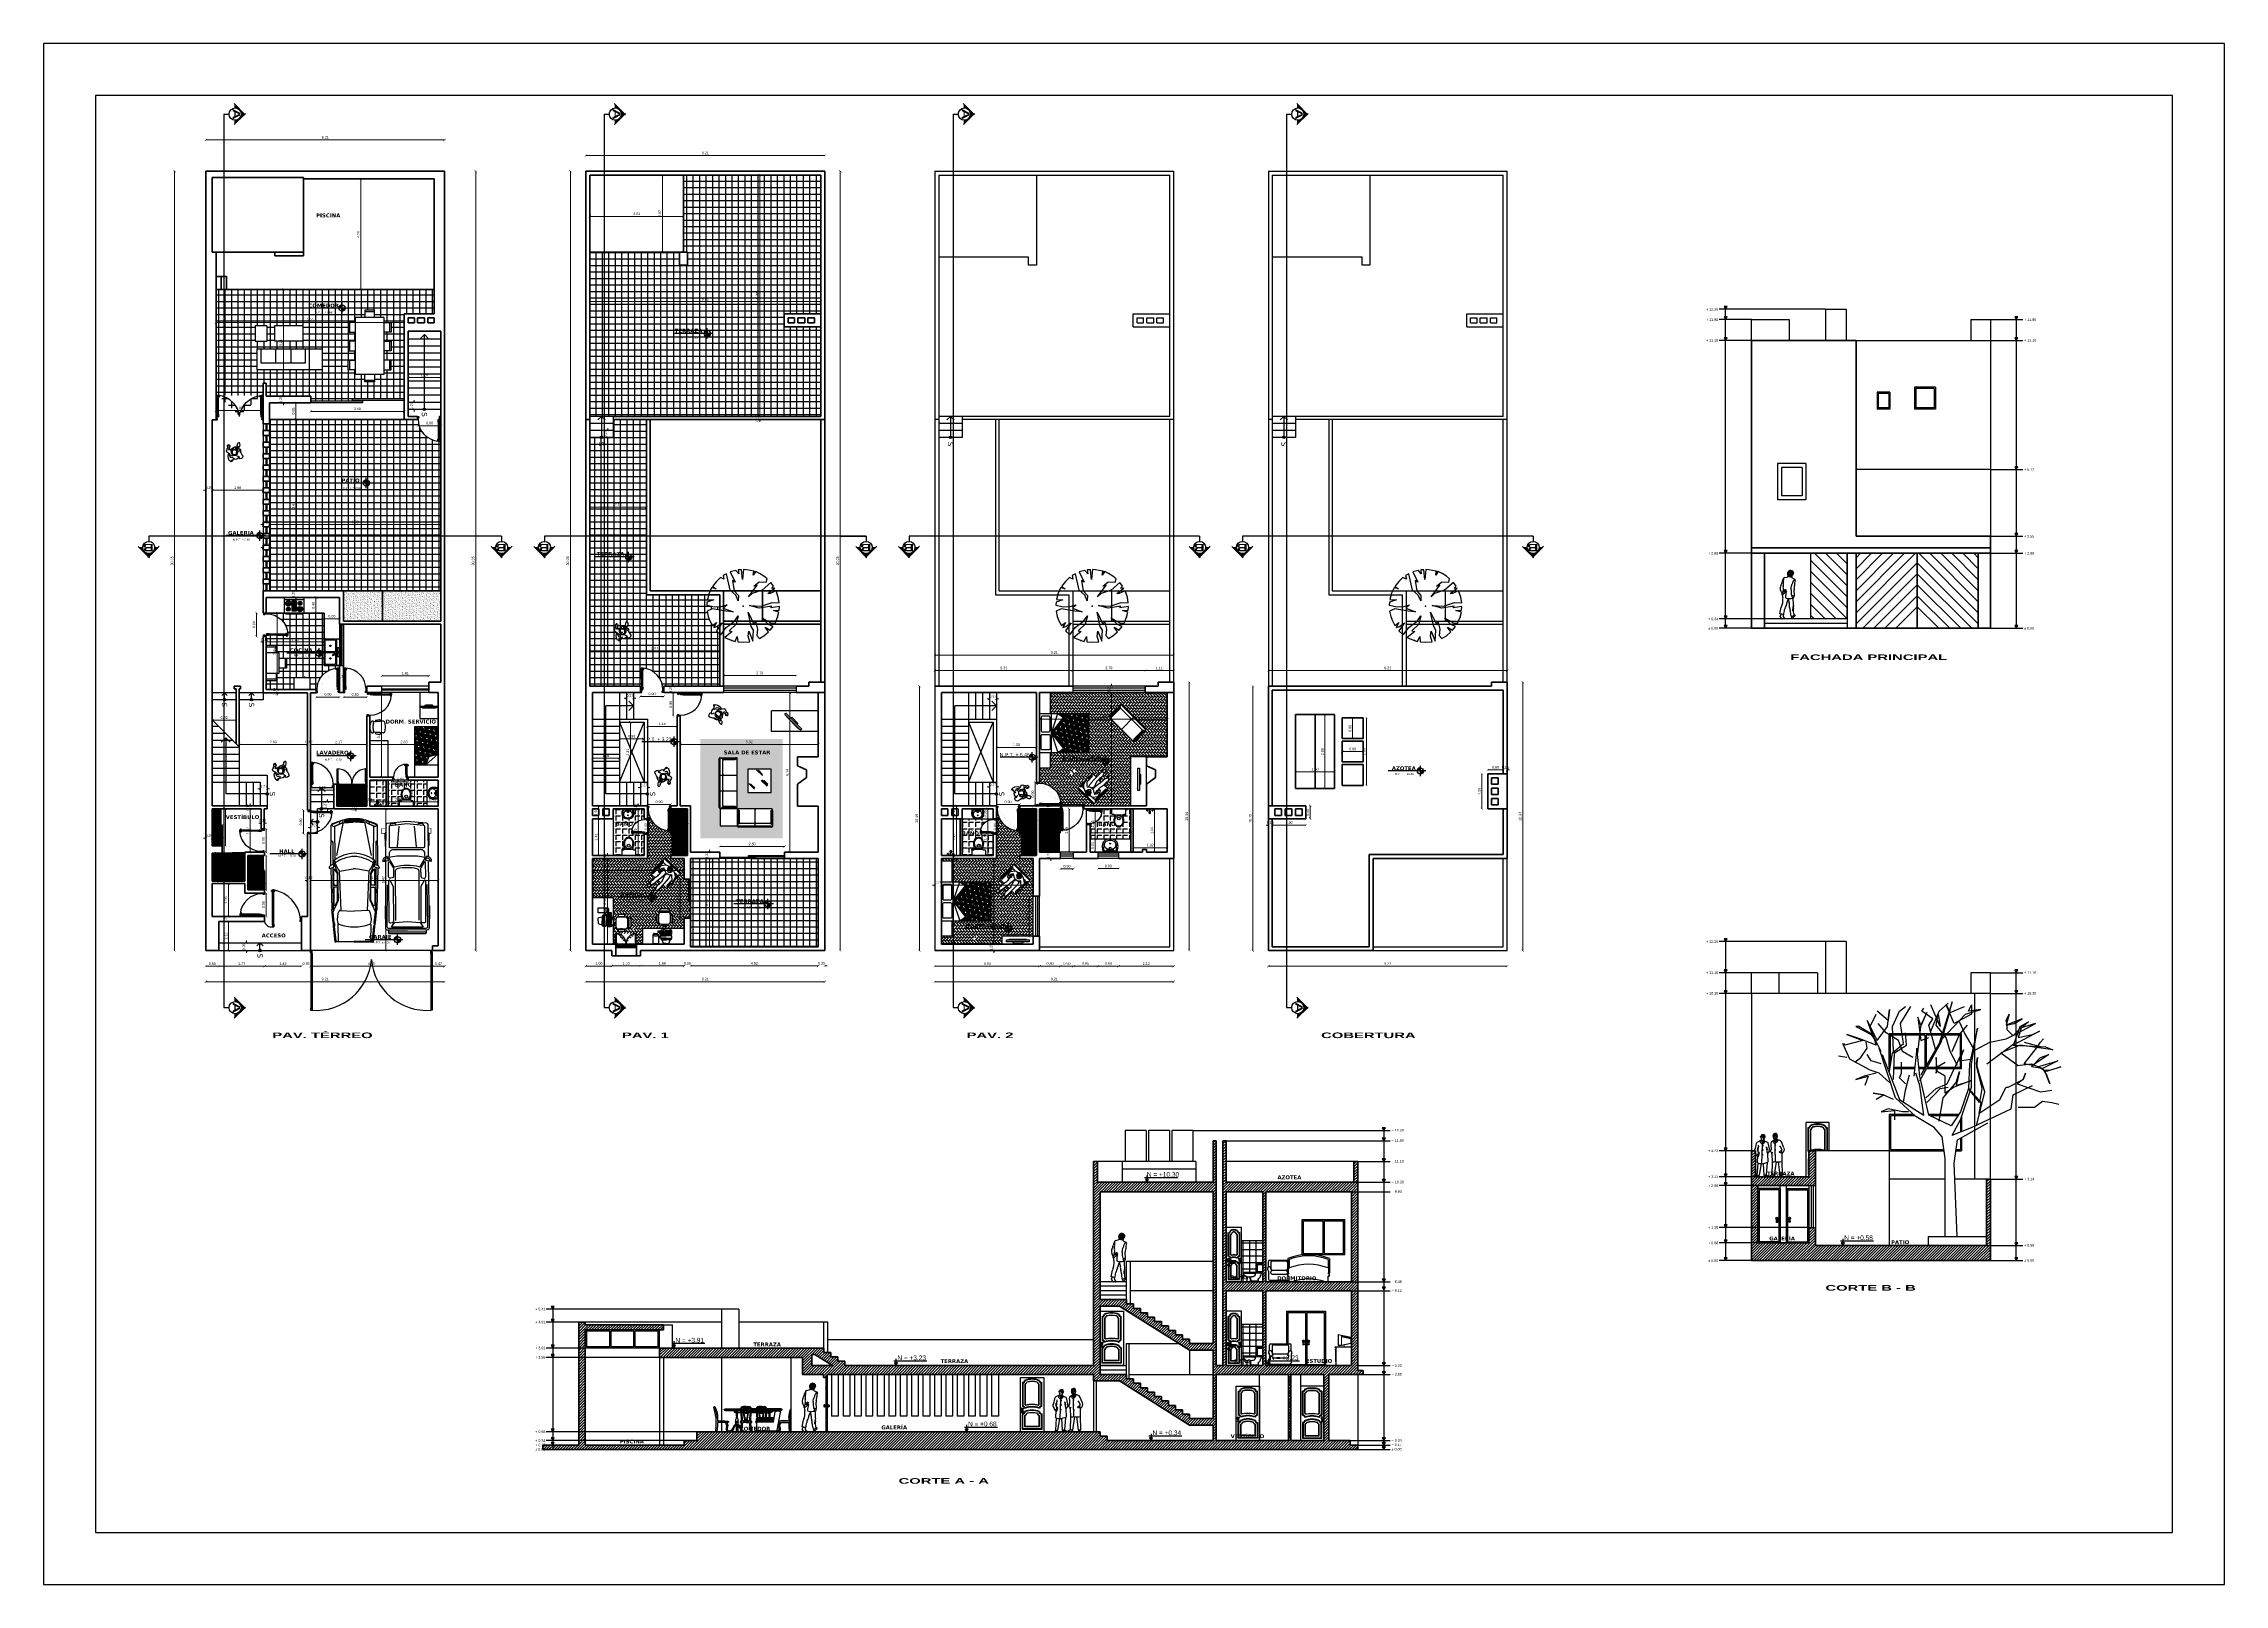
# Model space of a CAD drawing. Header units: inches. Extents: x 20.7 to 104.8, y 84.5 to 143.9.
import ezdxf
from ezdxf.enums import TextEntityAlignment as Align

# ---------------------------------------------------------------- set-up
doc = ezdxf.new("R2010")
doc.units = ezdxf.units.IN
doc.header["$MEASUREMENT"] = 0
doc.linetypes.add('0', pattern=[0])
doc.linetypes.add('CONTINUA', pattern=[0])
for name, color, linetype in [('arbol', 36, 'Continuous'), ('Auto', 6, 'Continuous'), ('Baño', 2, 'Continuous'), ('Closet', 86, 'Continuous'), ('Cotas', 60, 'Continuous'), ('Electrodomésticos', 34, 'Continuous'), ('Flecha', 6, 'Continuous'), ('Formato', 77, 'Continuous'), ('Gradas', 3, 'Continuous'), ('Linea de corte', 30, 'Continuous'), ('Mobiliario', 2, 'Continuous'), ('Niveles', 86, 'Continuous'), ('Paisaje', 132, 'Continuous'), ('Pared lejana', 152, 'Continuous'), ('Personas', 241, 'Continuous'), ('Puerta corrediza', 2, 'Continuous'), ('Puertas', 1, 'Continuous'), ('Texto', 98, 'Continuous'), ('Textura piso', 8, 'Continuous'), ('Vacio', 156, 'Continuous'), ('Vegetación', 3, 'Continuous'), ('Ventana', 4, 'Continuous')]:
    doc.layers.add(name, color=color, linetype=linetype)
doc.layers.add('Paredes', color=5, linetype='Continuous', lineweight=80)
doc.styles.add('SANSSERIFBOLD', font='sasb____.pfb', dxfattribs={"width": 0.85, "height": 0.6})
doc.styles.get("Standard").update_dxf_attribs({"font": 'arial.ttf'})
doc.styles.add('style1', font='arial.ttf')
doc.dimstyles.new('Cotas', dxfattribs={"dimtxt": 0.1, "dimasz": 0.09, "dimexe": 0.2, "dimexo": 0.4, "dimgap": 0.05, "dimtad": 1, "dimzin": 0, "dimdsep": 46, "dimtxsty": 'Standard', "dimblk": 'ARCHTICK', "dimcen": 0.09, "dimse1": 1, "dimse2": 1, "dimclrd": 60, "dimclre": 256, "dimadec": 0, "dimazin": 0, "dimtfac": 1, "dimtix": 1, "dimtofl": 0, "dimtmove": 1, "dimatfit": 3, "dimfxl": 0, "dimtolj": 1, "dimtzin": 0, "dimlwd": 9, "dimarcsym": 0})
pattern_1 = [(270, (-36.376796, 82.06138), (0.0375, -7e-18), [])]
pattern_2 = [(0, (0.1879, -18.0513), (7e-17, 0.25), []), (90, (0.1879, -18.0513), (-0.25, 7e-17), [])]
pattern_3 = [(270, (0.1879, -18.0513), (0.2475, -5e-17), [0.18, -0.0675]), (0, (0.1879, -18.0513), (6e-17, 0.2475), [0.18, -0.0675])]
pattern_4 = [(315, (0.1879, -18.05129), (0.113137085, -3e-17), [0.24, -0.08]), (45, (0.24447, -18.10786), (0.113137085, -3e-17), [0.24, -0.08])]
pattern_5 = [(360, (14.7379, 217.83567), (1e-16, 0.25), []), (90, (14.7379, 217.83567), (-0.25, 1e-16), [])]
pattern_6 = [(360, (28.19782, 263.44007), (1e-17, 0.0375), [])]
pattern_7 = [(270, (0.187904, -18.05129), (0.03125, -0.125), [0.5, -0.25]), (0, (0.187904, -18.05129), (-0.125, 0.03125), [0.5, -0.25])]

# ---------------------------------------------------------------- blocks, each defined once
blk = doc.blocks.new('T')
at = {"ltscale": 0.5}
blk.add_hatch(color=256, dxfattribs=at).paths.add_polyline_path([(2.6, 0), (0, 0), (2.6, -1.5)])
blk.add_line((0, 0), (2.6, 0), dxfattribs=at)
at = {"linetype": 'Continuous', "ltscale": 0.5}
blk.add_lwpolyline([(0, 0), (2.6, -1.5), (2.6, 1.5)], close=True, dxfattribs=at)
blk = doc.blocks.new('Puerta ele')
at = {"layer": 'Puertas', "linetype": 'Continuous'}
for p, q in [((330.196, 32.366), (330.196, 34.466)), ((330.196, 34.466), (331.096, 34.466)), ((330.274, 34.267), (330.274, 33.346)), ((330.285, 34.257), (330.285, 33.356)), ((330.296, 34.248), (330.296, 33.365)), ((330.371, 34.199), (330.371, 33.414)), ((330.382, 34.193), (330.382, 33.42)), ((330.91, 33.42), (330.91, 34.193)), ((330.921, 33.414), (330.921, 34.199)), ((330.996, 33.365), (330.996, 34.248)), ((331.007, 33.356), (331.007, 34.257)), ((331.018, 33.346), (331.018, 34.267)), ((331.096, 34.466), (331.096, 32.366)), ((330.297, 33.098), (330.238, 33.098)), ((330.274, 32.458), (330.274, 33.064)), ((330.285, 32.469), (330.285, 33.054)), ((330.296, 32.48), (330.296, 33.045)), ((330.371, 32.555), (330.371, 32.996)), ((330.382, 32.566), (330.382, 32.99)), ((330.91, 32.99), (330.91, 32.566)), ((330.921, 32.996), (330.921, 32.555)), ((330.996, 33.045), (330.996, 32.48)), ((331.007, 33.054), (331.007, 32.469)), ((331.018, 33.064), (331.018, 32.458)), ((331.096, 32.366), (330.196, 32.366)), ((331.018, 32.458), (330.274, 32.458)), ((331.007, 32.469), (330.285, 32.469)), ((330.996, 32.48), (330.296, 32.48)), ((330.921, 32.555), (330.371, 32.555)), ((330.91, 32.566), (330.382, 32.566))]:
    blk.add_line(p, q, dxfattribs=at)
for radius in [0.039, 0.0194]:
    blk.add_circle((330.267, 33.248), radius, dxfattribs=at)
for centre, radius, start, end in [((330.274, 34.348), 0.0807, 270, 360), ((330.274, 34.348), 0.0915, 276.75633, 355.95896), ((330.274, 34.348), 0.102, 282.1532, 352.58472), ((330.646, 33.715), 0.696, 65.28197, 114.71803), ((330.646, 33.709), 0.691, 66.0655, 113.9345), ((330.274, 34.348), 0.178, 303.05573, 338.14393), ((330.646, 33.703), 0.687, 66.82311, 113.17689), ((330.274, 34.348), 0.188, 304.8499, 336.77595), ((330.646, 33.649), 0.665, 71.86838, 108.13162), ((330.646, 33.64), 0.664, 72.59106, 107.40894), ((331.018, 34.348), 0.188, 203.22405, 235.1501), ((331.018, 34.348), 0.178, 201.85607, 236.94427), ((331.018, 34.348), 0.102, 187.41528, 257.8468), ((331.018, 34.348), 0.0915, 184.04104, 263.24367), ((331.018, 34.348), 0.0807, 180, 270), ((330.092, 33.161), 0.159, 336.61962, 22.0435), ((330.274, 33.265), 0.0807, 0, 90), ((330.274, 33.145), 0.0807, 270, 360), ((330.443, 33.161), 0.159, 157.9565, 203.38038), ((330.274, 33.265), 0.0915, 9.89435, 83.24367), ((330.274, 33.145), 0.0915, 276.75633, 355.95896), ((330.274, 33.265), 0.102, 17.25657, 77.8468), ((330.274, 33.145), 0.102, 282.1532, 352.58472), ((330.646, 32.462), 0.854, 70.08223, 109.91777), ((330.646, 32.513), 0.696, 65.28197, 114.71803), ((330.646, 32.444), 0.882, 71.38954, 108.61046), ((330.646, 32.506), 0.691, 66.0655, 113.9345), ((330.274, 33.265), 0.178, 42.8508, 56.94427), ((330.274, 33.145), 0.178, 303.05573, 338.14393), ((330.646, 32.428), 0.909, 72.45621, 107.54379), ((330.646, 32.5), 0.687, 66.82311, 113.17689), ((330.274, 33.265), 0.188, 44.87401, 55.1501), ((330.274, 33.145), 0.188, 304.8499, 336.77595), ((330.646, 32.327), 1.086, 77.15322, 102.84678), ((330.646, 32.312), 1.111, 77.6199, 102.3801), ((330.646, 32.447), 0.665, 71.86838, 108.13162), ((330.646, 32.437), 0.664, 72.59106, 107.40894), ((331.018, 33.145), 0.188, 203.22405, 235.1501), ((331.018, 33.145), 0.178, 201.85607, 236.94427), ((331.018, 33.265), 0.188, 124.8499, 135.12599), ((331.018, 33.265), 0.178, 123.05573, 137.1492), ((331.018, 33.145), 0.102, 187.41529, 257.8468), ((331.018, 33.265), 0.102, 102.1532, 162.74343), ((331.018, 33.145), 0.0915, 184.04104, 263.24367), ((331.018, 33.265), 0.0915, 96.75633, 170.10565), ((331.018, 33.265), 0.0807, 90, 180), ((331.018, 33.145), 0.0807, 180, 270)]:
    blk.add_arc(centre, radius, start, end, dxfattribs=at)
blk = doc.blocks.new('sillon4')
at = {"layer": 'Mobiliario', "linetype": 'Continuous', "ltscale": 0.03}
for p, q in [((352.398, 46.512), (352.28, 47.184)), ((352.329, 47.242), (352.431, 47.242)), ((352.529, 46.923), (352.48, 47.201)), ((352.448, 46.462), (353.148, 46.462)), ((352.455, 46.443), (352.455, 46.462)), ((352.495, 46.443), (352.495, 46.462)), ((352.519, 46.982), (353.148, 46.982)), ((352.52, 46.975), (353.174, 46.975)), ((352.52, 46.961), (353.189, 46.961)), ((352.529, 46.927), (353.198, 46.927)), ((352.547, 46.82), (352.529, 46.923)), ((352.536, 46.886), (353.198, 46.886)), ((352.54, 46.863), (353.198, 46.863)), ((352.542, 46.848), (353.198, 46.848)), ((352.545, 46.835), (353.198, 46.835)), ((352.547, 46.826), (353.198, 46.826)), ((352.547, 46.82), (353.198, 46.82)), ((353.102, 46.443), (353.102, 46.462)), ((353.142, 46.443), (353.142, 46.462)), ((353.198, 46.87), (353.198, 46.932)), ((353.198, 46.87), (353.198, 46.512))]:
    blk.add_line(p, q, dxfattribs=at)
at = {"layer": 'Mobiliario'}
for p, q in [((352.455, 46.443), (352.495, 46.443)), ((353.102, 46.443), (353.142, 46.443))]:
    blk.add_line(p, q, dxfattribs=at)
at = {"layer": 'Mobiliario', "linetype": 'Continuous', "ltscale": 0.03}
for centre, start, end in [((352.329, 47.192), 90, 190), ((352.431, 47.192), 10, 90), ((352.448, 46.512), 180, 270), ((353.148, 46.932), 0, 90), ((353.148, 46.512), 270, 0)]:
    blk.add_arc(centre, 0.05, start, end, dxfattribs=at)
blk = doc.blocks.new('mobi elev')
at = {"layer": 'Mobiliario'}
for p, q in [((296.36, 23.785), (296.367, 23.808)), ((296.449, 23.378), (296.36, 23.785)), ((296.367, 23.808), (296.38, 23.809)), ((296.392, 23.812), (296.38, 23.809)), ((296.416, 23.784), (296.392, 23.812)), ((296.438, 23.634), (296.392, 23.812)), ((296.431, 23.772), (296.416, 23.784)), ((296.47, 23.637), (296.431, 23.772)), ((296.438, 23.634), (296.49, 23.385)), ((296.47, 23.637), (296.471, 23.633)), ((296.471, 23.633), (296.486, 23.552)), ((296.486, 23.552), (296.497, 23.47)), ((296.761, 23.7), (297.387, 23.7)), ((296.761, 23.691), (296.761, 23.7)), ((297.388, 23.691), (296.761, 23.691)), ((296.796, 23.723), (297.389, 23.723)), ((297.393, 23.669), (296.797, 23.669)), ((297.397, 23.646), (296.827, 23.646)), ((297.148, 23.646), (297.148, 23.6)), ((297.148, 23.6), (297.249, 23.6)), ((297.152, 23.6), (297.152, 23.646)), ((297.159, 23.6), (297.159, 23.646)), ((297.171, 23.6), (297.171, 23.589)), ((297.171, 23.589), (297.249, 23.589)), ((297.173, 23.6), (297.173, 23.646)), ((297.196, 23.6), (297.196, 23.646)), ((297.216, 23.55), (297.281, 23.55)), ((297.217, 23.578), (297.249, 23.578)), ((297.223, 23.6), (297.223, 23.646)), ((297.288, 23.6), (297.248, 23.6)), ((297.288, 23.589), (297.248, 23.589)), ((297.288, 23.578), (297.248, 23.578)), ((297.26, 23.6), (297.26, 23.646)), ((297.288, 23.6), (297.405, 23.6)), ((297.288, 23.589), (297.407, 23.589)), ((297.288, 23.578), (297.409, 23.578)), ((297.421, 23.7), (297.494, 23.7)), ((297.493, 23.691), (297.423, 23.691)), ((297.424, 23.723), (297.498, 23.723)), ((297.493, 23.669), (297.428, 23.669)), ((297.494, 23.646), (297.432, 23.646)), ((297.44, 23.6), (297.5, 23.6)), ((297.442, 23.589), (297.501, 23.589)), ((297.443, 23.578), (297.503, 23.578)), ((297.603, 23.812), (297.5, 23.812)), ((297.603, 23.778), (297.5, 23.778)), ((297.53, 23.669), (297.515, 23.669)), ((297.55, 23.691), (297.516, 23.691)), ((297.517, 23.7), (297.562, 23.7)), ((297.522, 23.646), (297.517, 23.646)), ((297.522, 23.6), (297.524, 23.6)), ((297.523, 23.723), (297.609, 23.723)), ((297.524, 23.589), (297.529, 23.589)), ((297.526, 23.578), (297.536, 23.578)), ((297.609, 23.646), (297.545, 23.646)), ((297.549, 23.6), (297.657, 23.6)), ((297.556, 23.589), (297.649, 23.589)), ((297.609, 23.669), (297.559, 23.669)), ((297.568, 23.578), (297.637, 23.578)), ((297.603, 23.812), (297.705, 23.812)), ((297.603, 23.778), (297.705, 23.778)), ((297.683, 23.723), (297.609, 23.723)), ((297.609, 23.669), (297.647, 23.669)), ((297.609, 23.646), (297.66, 23.646)), ((297.688, 23.7), (297.644, 23.7)), ((297.656, 23.691), (297.689, 23.691)), ((297.669, 23.578), (297.68, 23.578)), ((297.675, 23.669), (297.69, 23.669)), ((297.677, 23.589), (297.682, 23.589)), ((297.681, 23.6), (297.683, 23.6)), ((297.684, 23.646), (297.689, 23.646)), ((297.702, 23.578), (297.762, 23.578)), ((297.704, 23.589), (297.764, 23.589)), ((297.706, 23.6), (297.766, 23.6)), ((297.781, 23.723), (297.707, 23.723)), ((297.711, 23.646), (297.774, 23.646)), ((297.785, 23.7), (297.712, 23.7)), ((297.712, 23.691), (297.783, 23.691)), ((297.713, 23.669), (297.778, 23.669)), ((297.797, 23.578), (298.006, 23.578)), ((297.798, 23.589), (298.004, 23.589)), ((297.8, 23.6), (298.003, 23.6)), ((297.808, 23.646), (297.995, 23.646)), ((297.813, 23.669), (297.99, 23.669)), ((297.986, 23.723), (297.816, 23.723)), ((297.817, 23.691), (297.985, 23.691)), ((297.984, 23.7), (297.819, 23.7)), ((298.091, 23.7), (298.018, 23.7)), ((298.02, 23.691), (298.09, 23.691)), ((298.096, 23.723), (298.022, 23.723)), ((298.025, 23.669), (298.09, 23.669)), ((298.029, 23.646), (298.091, 23.646)), ((298.037, 23.6), (298.097, 23.6)), ((298.039, 23.589), (298.099, 23.589)), ((298.041, 23.578), (298.1, 23.578)), ((298.2, 23.812), (298.098, 23.812)), ((298.2, 23.778), (298.098, 23.778)), ((298.113, 23.691), (298.147, 23.691)), ((298.113, 23.669), (298.128, 23.669)), ((298.159, 23.7), (298.114, 23.7)), ((298.114, 23.646), (298.119, 23.646)), ((298.119, 23.6), (298.121, 23.6)), ((298.28, 23.723), (298.12, 23.723)), ((298.121, 23.589), (298.126, 23.589)), ((298.123, 23.578), (298.133, 23.578)), ((298.143, 23.646), (298.258, 23.646)), ((298.146, 23.6), (298.254, 23.6)), ((298.153, 23.589), (298.247, 23.589)), ((298.156, 23.669), (298.244, 23.669)), ((298.166, 23.578), (298.234, 23.578)), ((298.2, 23.812), (298.302, 23.812)), ((298.2, 23.778), (298.302, 23.778)), ((298.286, 23.7), (298.241, 23.7)), ((298.253, 23.691), (298.287, 23.691)), ((298.267, 23.578), (298.277, 23.578)), ((298.272, 23.669), (298.287, 23.669)), ((298.274, 23.589), (298.279, 23.589)), ((298.279, 23.6), (298.281, 23.6)), ((298.281, 23.646), (298.286, 23.646)), ((298.3, 23.578), (298.359, 23.578)), ((298.302, 23.589), (298.361, 23.589)), ((298.303, 23.6), (298.363, 23.6)), ((298.378, 23.723), (298.304, 23.723)), ((298.382, 23.7), (298.309, 23.7)), ((298.309, 23.646), (298.371, 23.646)), ((298.31, 23.691), (298.38, 23.691)), ((298.31, 23.669), (298.375, 23.669)), ((298.394, 23.578), (298.508, 23.578)), ((298.396, 23.589), (298.508, 23.589)), ((298.397, 23.6), (298.508, 23.6)), ((298.406, 23.646), (298.929, 23.646)), ((298.41, 23.669), (298.959, 23.669)), ((298.959, 23.723), (298.414, 23.723)), ((298.415, 23.691), (298.994, 23.691)), ((298.994, 23.7), (298.416, 23.7)), ((298.54, 23.55), (298.475, 23.55)), ((298.496, 23.6), (298.496, 23.646)), ((298.608, 23.6), (298.507, 23.6)), ((298.585, 23.589), (298.507, 23.589)), ((298.545, 23.578), (298.507, 23.578)), ((298.533, 23.6), (298.533, 23.646)), ((298.56, 23.6), (298.56, 23.646)), ((298.583, 23.6), (298.583, 23.646)), ((298.585, 23.6), (298.585, 23.589)), ((298.597, 23.6), (298.597, 23.646)), ((298.604, 23.6), (298.604, 23.646)), ((298.608, 23.646), (298.608, 23.6)), ((298.994, 23.691), (298.994, 23.7)), ((299.262, 23.552), (299.251, 23.47)), ((299.326, 23.707), (299.259, 23.385)), ((299.277, 23.633), (299.262, 23.552)), ((299.299, 23.689), (299.277, 23.633)), ((299.326, 23.719), (299.299, 23.689)), ((296.436, 22.846), (296.456, 23.044)), ((296.436, 22.846), (296.442, 22.838)), ((296.474, 22.838), (296.442, 22.838)), ((296.458, 22.838), (296.442, 22.838)), ((296.456, 23.244), (296.449, 23.378)), ((296.456, 23.044), (296.456, 23.244)), ((296.474, 22.838), (296.48, 22.846)), ((296.501, 23.041), (296.48, 22.846)), ((296.49, 23.385), (296.501, 23.326)), ((296.497, 23.47), (296.505, 23.4)), ((296.505, 23.4), (296.497, 23.348)), ((296.501, 23.326), (296.501, 23.244)), ((296.501, 23.244), (296.905, 23.244)), ((296.901, 23.196), (296.501, 23.196)), ((296.501, 23.196), (296.501, 23.041)), ((296.861, 22.859), (296.868, 22.838)), ((296.901, 22.838), (296.868, 22.838)), ((296.92, 23.211), (296.901, 23.196)), ((296.905, 23.244), (296.924, 23.23)), ((296.924, 23.23), (296.92, 23.211)), ((296.974, 22.878), (296.966, 22.863)), ((296.966, 22.863), (296.966, 22.846)), ((296.966, 22.846), (296.973, 22.838)), ((296.966, 22.846), (297.018, 22.846)), ((296.991, 22.867), (296.968, 22.867)), ((297.011, 22.838), (296.973, 22.838)), ((296.99, 22.878), (296.974, 22.878)), ((297.018, 22.846), (297.011, 22.838)), ((297.217, 23.236), (297.249, 23.236)), ((297.217, 23.179), (297.249, 23.179)), ((297.217, 23.122), (297.249, 23.122)), ((297.217, 23.122), (297.217, 22.844)), ((297.217, 22.878), (297.249, 22.878)), ((297.217, 22.863), (297.249, 22.863)), ((297.221, 22.838), (297.217, 22.844)), ((297.217, 22.844), (297.28, 22.844)), ((297.276, 22.838), (297.221, 22.838)), ((297.228, 23.122), (297.228, 22.844)), ((297.228, 23.117), (297.269, 23.117)), ((297.228, 23.107), (297.269, 23.107)), ((297.228, 23.088), (297.269, 23.088)), ((297.228, 23.059), (297.269, 23.059)), ((297.228, 22.943), (297.269, 22.943)), ((297.228, 22.915), (297.269, 22.915)), ((297.228, 22.897), (297.269, 22.897)), ((297.228, 22.886), (297.269, 22.886)), ((297.28, 23.236), (297.248, 23.236)), ((297.28, 23.179), (297.248, 23.179)), ((297.28, 23.122), (297.248, 23.122)), ((297.28, 22.878), (297.248, 22.878)), ((297.28, 22.863), (297.248, 22.863)), ((297.269, 23.122), (297.269, 22.844)), ((297.276, 22.838), (297.28, 22.844)), ((297.28, 23.122), (297.28, 22.844)), ((297.375, 23.222), (297.375, 23.219)), ((297.398, 22.838), (297.387, 22.849)), ((297.387, 22.849), (297.432, 22.849)), ((297.432, 23.244), (297.398, 23.244)), ((297.431, 23.196), (297.398, 23.196)), ((297.421, 22.838), (297.398, 22.838)), ((297.421, 22.838), (297.432, 22.849)), ((297.57, 23.244), (297.466, 23.244)), ((297.603, 23.196), (297.476, 23.196)), ((297.531, 22.846), (297.479, 22.846)), ((297.479, 22.846), (297.486, 22.838)), ((297.524, 22.838), (297.486, 22.838)), ((297.506, 22.867), (297.529, 22.867)), ((297.507, 22.878), (297.523, 22.878)), ((297.523, 22.878), (297.531, 22.863)), ((297.531, 22.846), (297.524, 22.838)), ((297.531, 22.863), (297.531, 22.846)), ((297.569, 23.245), (297.57, 23.244)), ((297.591, 23.25), (297.593, 23.244)), ((297.603, 23.244), (297.593, 23.244)), ((297.603, 23.244), (297.612, 23.244)), ((297.603, 23.196), (297.729, 23.196)), ((297.614, 23.25), (297.612, 23.244)), ((297.636, 23.245), (297.636, 23.244)), ((297.636, 23.244), (297.739, 23.244)), ((297.773, 23.244), (297.808, 23.244)), ((297.785, 22.838), (297.773, 22.849)), ((297.819, 22.849), (297.773, 22.849)), ((297.775, 23.196), (297.808, 23.196)), ((297.785, 22.838), (297.808, 22.838)), ((297.808, 22.838), (297.819, 22.849)), ((297.83, 23.222), (297.83, 23.219)), ((297.972, 23.222), (297.972, 23.219)), ((297.984, 22.849), (298.029, 22.849)), ((297.995, 22.838), (297.984, 22.849)), ((298.007, 23.244), (297.995, 23.244)), ((298.007, 23.196), (297.995, 23.196)), ((298.018, 22.838), (297.995, 22.838)), ((298.018, 22.838), (298.029, 22.849)), ((298.225, 22.858), (298.225, 22.846)), ((298.225, 22.846), (298.232, 22.838)), ((298.225, 22.846), (298.277, 22.846)), ((298.27, 22.838), (298.232, 22.838)), ((298.277, 22.846), (298.27, 22.838)), ((298.416, 22.849), (298.371, 22.849)), ((298.382, 22.838), (298.371, 22.849)), ((298.382, 22.838), (298.405, 22.838)), ((298.405, 22.838), (298.416, 22.849)), ((298.476, 22.858), (298.476, 22.844)), ((298.539, 22.844), (298.476, 22.844)), ((298.479, 22.838), (298.476, 22.844)), ((298.535, 22.838), (298.479, 22.838)), ((298.487, 22.858), (298.487, 22.844)), ((298.528, 22.858), (298.528, 22.844)), ((298.535, 22.838), (298.539, 22.844)), ((298.539, 22.858), (298.539, 22.844)), ((298.79, 22.846), (298.738, 22.846)), ((298.738, 22.846), (298.745, 22.838)), ((298.745, 22.838), (298.783, 22.838)), ((298.79, 22.846), (298.783, 22.838)), ((298.786, 22.867), (298.788, 22.867)), ((298.788, 22.868), (298.79, 22.863)), ((298.79, 22.863), (298.79, 22.846)), ((298.847, 22.838), (298.881, 22.838)), ((298.858, 23.196), (299.248, 23.196)), ((299.248, 23.244), (298.867, 23.244)), ((298.888, 22.859), (298.881, 22.838)), ((299.251, 23.47), (299.244, 23.4)), ((299.244, 23.4), (299.252, 23.348)), ((299.259, 23.385), (299.248, 23.326)), ((299.248, 23.326), (299.248, 23.244)), ((299.248, 23.196), (299.248, 23.041)), ((299.248, 23.041), (299.269, 22.846)), ((299.275, 22.838), (299.269, 22.846)), ((299.275, 22.838), (299.306, 22.838)), ((299.292, 23.244), (299.299, 23.378)), ((299.292, 23.044), (299.292, 23.244)), ((299.313, 22.846), (299.292, 23.044)), ((299.299, 23.378), (299.326, 23.499)), ((299.313, 22.846), (299.306, 22.838))]:
    blk.add_line(p, q, dxfattribs=at)
for points in [[(296.531, 23.244), (296.558, 23.256), (296.615, 23.265), (296.716, 23.27), (296.789, 23.263), (296.861, 23.253), (296.877, 23.244)], [(296.799, 23.196), (296.829, 23.156), (296.842, 23.124), (296.849, 23.085), (296.844, 23.021), (296.83, 22.972), (296.836, 22.92), (296.856, 22.874), (296.863, 22.862), (296.861, 22.859)], [(296.841, 23.196), (296.859, 23.173), (296.875, 23.134), (296.884, 23.087), (296.878, 23.015), (296.865, 22.969), (296.869, 22.929), (296.887, 22.889), (296.9, 22.864), (296.902, 22.861), (296.888, 22.838)], [(296.856, 23.196), (296.869, 23.178), (296.886, 23.137), (296.895, 23.088), (296.889, 23.013), (296.876, 22.968), (296.88, 22.932), (296.897, 22.895), (296.91, 22.87), (296.916, 22.861), (296.901, 22.838)], [(298.893, 23.196), (298.88, 23.178), (298.863, 23.137), (298.853, 23.088), (298.859, 23.013), (298.872, 22.968), (298.868, 22.932), (298.852, 22.895), (298.838, 22.87), (298.833, 22.861), (298.847, 22.838)], [(298.907, 23.196), (298.89, 23.173), (298.874, 23.134), (298.865, 23.087), (298.87, 23.015), (298.884, 22.969), (298.88, 22.929), (298.862, 22.889), (298.848, 22.864), (298.846, 22.861), (298.861, 22.838)], [(299.217, 23.244), (299.191, 23.256), (299.133, 23.265), (299.033, 23.27), (298.96, 23.263), (298.887, 23.253), (298.871, 23.244)], [(298.949, 23.196), (298.92, 23.156), (298.907, 23.124), (298.899, 23.085), (298.904, 23.021), (298.918, 22.972), (298.913, 22.92), (298.892, 22.874), (298.886, 22.862), (298.888, 22.859)]]:
    blk.add_lwpolyline(points, dxfattribs=at)
for centre, radius, start, end in [((296.757, 23.745), 0.0451, 275.46984, 330.78299), ((296.793, 23.702), 0.0332, 198.1399, 271.95518), ((296.794, 23.633), 0.0354, 20.69683, 94.76601), ((297.211, 23.599), 0.0221, 206.84659, 284.92344), ((297.228, 23.567), 0.02, 149.30133, 234.40114), ((297.614, 23.556), 0.398, 180.82341, 194.12767), ((296.883, 23.556), 0.398, 345.87233, 359.17659), ((297.269, 23.567), 0.02, 305.59886, 30.69867), ((297.5, 23.698), 0.114, 90, 180), ((295.439, 23.274), 1.993, 347.70095, 12.29905), ((295.439, 23.274), 2.027, 359.16648, 12.29905), ((297.5, 23.698), 0.0797, 90, 180), ((297.603, 23.627), 0.0832, 90, 270), ((297.603, 23.627), 0.0604, 90, 270), ((297.603, 23.627), 0.0832, 270, 90), ((297.603, 23.627), 0.0604, 270, 90), ((297.705, 23.698), 0.114, 0, 90), ((297.705, 23.698), 0.0797, 0, 90), ((299.766, 23.274), 2.027, 167.70095, 180.83352), ((299.766, 23.274), 1.993, 167.70095, 192.29905), ((298.098, 23.698), 0.114, 90, 180), ((296.037, 23.274), 1.993, 2.67933, 12.29905), ((296.037, 23.274), 2.027, 2.91875, 12.29905), ((298.098, 23.698), 0.0797, 90, 180), ((298.2, 23.627), 0.0832, 90, 270), ((298.2, 23.627), 0.0604, 90, 270), ((298.2, 23.627), 0.0832, 270, 90), ((298.2, 23.627), 0.0604, 270, 90), ((298.302, 23.698), 0.114, 0, 90), ((298.302, 23.698), 0.0797, 0, 90), ((300.364, 23.274), 2.027, 167.70095, 177.08125), ((300.364, 23.274), 1.993, 167.70095, 177.0312), ((298.487, 23.567), 0.02, 146.79432, 234.40114), ((298.873, 23.556), 0.398, 180.82341, 194.12767), ((298.141, 23.556), 0.398, 345.87233, 359.17659), ((298.528, 23.567), 0.02, 305.59886, 33.20568), ((298.547, 23.603), 0.0251, 264.81193, 327.19793), ((298.962, 23.633), 0.0354, 85.23399, 159.30317), ((298.999, 23.745), 0.0451, 209.21701, 264.53016), ((298.963, 23.702), 0.0332, 268.04482, 341.8601), ((296.946, 23.03), 0.159, 285.97719, 352.14001), ((296.946, 23.03), 0.17, 285.42948, 352.14001), ((296.946, 23.03), 0.198, 291.36822, 352.14001), ((297.243, 22.982), 0.142, 100.61513, 169.35367), ((297.243, 22.982), 0.131, 101.549, 169.35367), ((297.243, 22.982), 0.103, 104.816, 169.35367), ((297.217, 23.208), 0.0285, 90, 270), ((297.217, 23.151), 0.0285, 90, 270), ((297.311, 23.287), 0.114, 146.19619, 206.82784), ((297.672, 23.357), 0.455, 167.08073, 180.89704), ((296.825, 23.357), 0.455, 359.10296, 12.91927), ((297.186, 23.287), 0.114, 333.17216, 33.80381), ((297.28, 23.208), 0.0285, 270, 90), ((297.28, 23.151), 0.0285, 270, 90), ((297.254, 22.982), 0.142, 10.64633, 79.38487), ((297.254, 22.982), 0.131, 10.64633, 78.451), ((297.254, 22.982), 0.103, 10.64633, 75.184), ((297.551, 23.03), 0.198, 187.85999, 219.38476), ((297.398, 23.222), 0.0228, 90, 180), ((297.398, 23.219), 0.0228, 180, 270), ((297.551, 23.03), 0.17, 187.85999, 210.57467), ((297.551, 23.03), 0.159, 187.85999, 205.35087), ((297.603, 22.265), 1, 99.82765, 101.49116), ((295.485, 23.274), 1.993, 347.70095, 357.76694), ((297.551, 23.03), 0.198, 234.60584, 248.63178), ((297.551, 23.03), 0.17, 230.2309, 254.57052), ((297.551, 23.03), 0.159, 227.91082, 254.02281), ((297.603, 22.265), 1, 92.1549, 97.84391), ((297.597, 22.574), 0.69, 89.54365, 90.73963), ((297.608, 22.574), 0.69, 89.26037, 90.45635), ((297.603, 22.265), 1, 82.15609, 87.8451), ((299.721, 23.274), 1.993, 182.23306, 192.29905), ((297.603, 22.265), 1, 78.50884, 80.17235), ((297.808, 23.222), 0.0228, 0, 90), ((297.808, 23.219), 0.0228, 270, 0), ((297.995, 23.222), 0.0228, 90, 180), ((297.995, 23.219), 0.0228, 180, 270), ((296.037, 23.274), 1.993, 347.70095, 351.45884), ((298.2, 22.265), 1, 101.10739, 101.49116), ((296.082, 23.274), 1.993, 347.70095, 348.13929), ((298.205, 23.03), 0.198, 291.36822, 299.37217), ((300.318, 23.274), 1.993, 192.05628, 192.29905), ((300.364, 23.274), 1.993, 192.05628, 192.29905), ((298.931, 23.357), 0.455, 167.08073, 177.49713), ((298.084, 23.357), 0.455, 2.50287, 12.91927), ((298.81, 23.03), 0.198, 240.62783, 248.63178)]:
    blk.add_arc(centre, radius, start, end, dxfattribs=at)
for points in [[(297.569, 23.245), (297.502, 23.582), (297.522, 23.758), (297.603, 23.778)], [(297.636, 23.245), (297.703, 23.582), (297.683, 23.758), (297.603, 23.778)]]:
    blk.add_spline(points, degree=3, dxfattribs=at)
for points, knots in [([(297.591, 23.25), (297.573, 23.334), (297.554, 23.417), (297.528, 23.566), (297.517, 23.621), (297.515, 23.697), (297.519, 23.72), (297.535, 23.742), (297.546, 23.747), (297.577, 23.752), (297.59, 23.754), (297.603, 23.755)], [0, 0, 0, 0, 0.2488357, 0.2488357, 0.3650363, 0.3650363, 0.4389947, 0.4389947, 0.4970626, 0.4970626, 0.5282923, 0.5282923, 0.5282923, 0.5282923]), ([(297.614, 23.25), (297.633, 23.334), (297.652, 23.417), (297.678, 23.566), (297.689, 23.621), (297.691, 23.697), (297.686, 23.72), (297.67, 23.742), (297.659, 23.747), (297.628, 23.752), (297.616, 23.754), (297.603, 23.755)], [0, 0, 0, 0, 0.2488357, 0.2488357, 0.3650363, 0.3650363, 0.4389947, 0.4389947, 0.4970626, 0.4970626, 0.5282923, 0.5282923, 0.5282923, 0.5282923]), ([(298.138, 23.377), (298.125, 23.439), (298.1, 23.564), (298.073, 23.765), (298.17, 23.775), (298.2, 23.778)], [0.1457405, 0.1457405, 0.1457405, 0.1457405, 0.3429654, 0.5205537, 0.603293, 0.603293, 0.603293, 0.603293]), ([(298.161, 23.377), (298.151, 23.421), (298.142, 23.468), (298.125, 23.566), (298.114, 23.621), (298.112, 23.697), (298.117, 23.72), (298.132, 23.742), (298.143, 23.747), (298.175, 23.752), (298.187, 23.754), (298.2, 23.755)], [0.1236458, 0.1236458, 0.1236458, 0.1236458, 0.2488357, 0.2488357, 0.3650363, 0.3650363, 0.4389947, 0.4389947, 0.4970626, 0.4970626, 0.5282923, 0.5282923, 0.5282923, 0.5282923]), ([(298.263, 23.377), (298.276, 23.439), (298.3, 23.564), (298.327, 23.765), (298.231, 23.775), (298.2, 23.778)], [0.1457405, 0.1457405, 0.1457405, 0.1457405, 0.3429654, 0.5205537, 0.603293, 0.603293, 0.603293, 0.603293]), ([(298.239, 23.377), (298.249, 23.421), (298.258, 23.468), (298.275, 23.566), (298.286, 23.621), (298.288, 23.697), (298.284, 23.72), (298.268, 23.742), (298.257, 23.747), (298.226, 23.752), (298.213, 23.754), (298.2, 23.755)], [0.1236458, 0.1236458, 0.1236458, 0.1236458, 0.2488357, 0.2488357, 0.3650363, 0.3650363, 0.4389947, 0.4389947, 0.4970626, 0.4970626, 0.5282923, 0.5282923, 0.5282923, 0.5282923])]:
    blk.add_open_spline(points, degree=3, knots=knots, dxfattribs=at)
blk = doc.blocks.new('person')
at = {"layer": 'Personas', "true_color": 0x2f3232}
h = blk.add_hatch(dxfattribs=at)
h.set_pattern_fill('ANSI38', color=250, scale=0.05, style=0)
h.set_pattern_definition([(45, (367.752759, 28.646932), (-0.00441942, 0.00441942), []), (135, (367.752759, 28.646932), (-0.01325825, 0.00441942), [0.015625, -0.009375])])
h.paths.add_polyline_path([(367.722, 28.765), (367.681, 28.782), (367.654, 28.784), (367.594, 28.76), (367.582, 28.66), (367.593, 28.647), (367.599, 28.647), (367.606, 28.73), (367.662, 28.715), (367.711, 28.741), (367.746, 28.667), (367.745, 28.664), (367.753, 28.673)])
at = {"layer": 'Personas', "color": 36}
for p, q in [((367.08, 28.668), (367.131, 28.683)), ((367.179, 28.646), (367.08, 28.668)), ((367.131, 28.683), (367.153, 28.751)), ((367.131, 28.684), (367.191, 28.672)), ((367.14, 28.707), (367.201, 28.697)), ((367.153, 28.751), (367.168, 28.749)), ((367.168, 28.749), (367.179, 28.742)), ((367.179, 28.742), (367.219, 28.749)), ((367.285, 28.647), (367.179, 28.646)), ((367.191, 28.672), (367.254, 28.671)), ((367.201, 28.697), (367.253, 28.697)), ((367.219, 28.749), (367.252, 28.733)), ((367.252, 28.733), (367.254, 28.67)), ((367.254, 28.67), (367.285, 28.647)), ((367.549, 27.21), (367.557, 27.682)), ((367.582, 27.179), (367.549, 27.21)), ((367.626, 27.178), (367.582, 27.179)), ((367.704, 27.7), (367.626, 27.178)), ((367.853, 27.179), (367.785, 27.701)), ((367.925, 27.196), (367.853, 27.179)), ((367.918, 27.705), (367.925, 27.196))]:
    blk.add_line(p, q, dxfattribs=at)
at = {"layer": 'Personas'}
for p, q in [((367.114, 28.651), (367.107, 28.634)), ((367.107, 28.634), (367.121, 28.596)), ((367.126, 28.648), (367.114, 28.651)), ((367.121, 28.596), (367.132, 28.583)), ((367.126, 28.658), (367.126, 28.648)), ((367.172, 28.629), (367.202, 28.626)), ((367.242, 28.627), (367.217, 28.624)), ((367.217, 28.624), (367.217, 28.58)), ((367.231, 28.528), (367.253, 28.646)), ((367.598, 28.642), (367.584, 28.638)), ((367.584, 28.638), (367.596, 28.602)), ((367.596, 28.602), (367.609, 28.597)), ((367.606, 28.73), (367.598, 28.642)), ((367.662, 28.715), (367.606, 28.73)), ((367.609, 28.597), (367.635, 28.557)), ((367.634, 28.681), (367.618, 28.679)), ((367.627, 28.666), (367.638, 28.667)), ((367.656, 28.674), (367.634, 28.681)), ((367.659, 28.623), (367.656, 28.674)), ((367.711, 28.741), (367.662, 28.715)), ((367.667, 28.592), (367.678, 28.594)), ((367.683, 28.684), (367.714, 28.688)), ((367.687, 28.671), (367.696, 28.672)), ((367.746, 28.667), (367.711, 28.741)), ((367.724, 28.577), (367.727, 28.608)), ((367.727, 28.608), (367.746, 28.667)), ((367.13, 28.548), (367.173, 28.518)), ((367.132, 28.583), (367.132, 28.583)), ((367.132, 28.583), (367.132, 28.551)), ((367.173, 28.518), (367.231, 28.527)), ((367.194, 28.554), (367.226, 28.558)), ((367.217, 28.58), (367.208, 28.579)), ((367.253, 28.507), (367.231, 28.53)), ((367.838, 28.097), (367.812, 28.063)), ((367.812, 28.063), (367.828, 28.053)), ((367.828, 28.053), (367.861, 28.068)), ((367.876, 28.109), (367.838, 28.097)), ((367.861, 28.068), (367.852, 28.055)), ((367.852, 28.055), (367.905, 28.049))]:
    blk.add_line(p, q, dxfattribs=at)
at = {"layer": 'Personas', "color": 250, "true_color": 0x2f3232}
for p, q in [((367.594, 28.76), (367.582, 28.66)), ((367.582, 28.66), (367.593, 28.647)), ((367.593, 28.647), (367.599, 28.647)), ((367.654, 28.784), (367.594, 28.76)), ((367.645, 28.597), (367.67, 28.611)), ((367.681, 28.782), (367.654, 28.784)), ((367.67, 28.611), (367.695, 28.606)), ((367.722, 28.765), (367.681, 28.782)), ((367.753, 28.673), (367.722, 28.765)), ((367.745, 28.664), (367.753, 28.673))]:
    blk.add_line(p, q, dxfattribs=at)
at = {"layer": 'Personas', "color": 36, "true_color": 0x673d14}
for p, q in [((366.93, 28.387), (366.886, 28.211)), ((366.965, 27.928), (366.896, 28.034)), ((366.977, 27.978), (366.965, 27.928)), ((366.982, 28.153), (366.969, 28.155)), ((366.969, 28.155), (366.982, 28.14)), ((366.989, 28.191), (366.97, 28.198)), ((366.97, 28.198), (366.989, 28.175)), ((366.975, 27.952), (366.994, 27.942)), ((367.014, 28.022), (366.977, 27.978)), ((366.98, 27.654), (366.996, 27.954)), ((366.989, 28.175), (366.982, 28.153)), ((366.982, 28.14), (367.014, 28.022)), ((367.016, 28.287), (366.989, 28.191)), ((367.019, 28.057), (366.992, 27.936)), ((366.995, 27.924), (367.016, 27.915)), ((367.002, 28.067), (367.011, 28.237)), ((367.097, 28.517), (367.006, 28.471)), ((367.011, 28.237), (367.009, 28.256)), ((367.011, 28.343), (367.016, 28.287)), ((367.016, 27.915), (367.057, 28.051)), ((367.057, 28.051), (367.019, 28.057)), ((367.085, 28.447), (367.11, 28.469)), ((367.173, 28.363), (367.085, 28.447)), ((367.087, 28.507), (367.13, 28.548)), ((367.094, 28.473), (367.087, 28.507)), ((367.11, 28.469), (367.094, 28.473)), ((367.13, 28.544), (367.174, 28.376)), ((367.145, 27.623), (367.173, 28.363)), ((367.166, 28.518), (367.16, 28.503)), ((367.16, 28.503), (367.172, 28.491)), ((367.172, 28.491), (367.164, 28.421)), ((367.231, 28.527), (367.174, 28.367)), ((367.174, 28.367), (367.258, 28.451)), ((367.176, 27.982), (367.2, 27.982)), ((367.183, 28.162), (367.206, 28.162)), ((367.184, 28.326), (367.208, 28.326)), ((367.195, 28.517), (367.203, 28.495)), ((367.203, 28.495), (367.199, 28.489)), ((367.199, 28.489), (367.201, 28.459)), ((367.234, 28.467), (367.26, 28.473)), ((367.258, 28.451), (367.234, 28.467)), ((367.26, 28.473), (367.253, 28.507)), ((367.261, 28.491), (367.361, 28.451)), ((367.349, 28.112), (367.328, 28.27)), ((367.328, 28.27), (367.356, 28.175)), ((367.37, 28.014), (367.349, 28.112)), ((367.356, 28.1), (367.356, 28.175)), ((367.361, 28.451), (367.382, 28.426)), ((367.368, 28.01), (367.379, 27.68)), ((367.435, 28.108), (367.37, 28.014)), ((367.382, 28.426), (367.434, 28.195)), ((367.445, 28.185), (367.42, 28.146)), ((367.42, 28.146), (367.435, 28.108)), ((367.434, 28.195), (367.445, 28.185))]:
    blk.add_line(p, q, dxfattribs=at)
at = {"layer": 'Personas', "color": 37}
for p, q in [((367.498, 28.13), (367.472, 28.102)), ((367.472, 28.102), (367.515, 28.052)), ((367.51, 28.176), (367.483, 28.157)), ((367.483, 28.157), (367.498, 28.13)), ((367.5, 28.342), (367.51, 28.176)), ((367.515, 28.052), (367.515, 28.017)), ((367.515, 28.017), (367.529, 27.999)), ((367.527, 28.474), (367.633, 28.555)), ((367.529, 27.999), (367.573, 28.085)), ((367.529, 27.999), (367.544, 27.688)), ((367.599, 28.44), (367.624, 28.482)), ((367.65, 28.386), (367.599, 28.44)), ((367.602, 28.476), (367.607, 28.535)), ((367.624, 28.482), (367.602, 28.476)), ((367.62, 28.545), (367.671, 28.427)), ((367.651, 28.384), (367.644, 28.226)), ((367.644, 28.226), (367.655, 27.71)), ((367.653, 28.384), (367.728, 28.568)), ((367.755, 28.485), (367.662, 28.399)), ((367.663, 28.354), (367.687, 28.354)), ((367.663, 28.156), (367.687, 28.156)), ((367.669, 27.968), (367.693, 27.968)), ((367.728, 28.568), (367.753, 28.511)), ((367.82, 28.523), (367.731, 28.572)), ((367.753, 28.511), (367.731, 28.501)), ((367.731, 28.501), (367.755, 28.485)), ((367.825, 28.312), (367.882, 28.244)), ((367.913, 28.171), (367.88, 28.103)), ((367.88, 28.103), (367.912, 28.071)), ((367.882, 28.244), (367.887, 28.211)), ((367.887, 28.211), (367.903, 28.202)), ((367.903, 28.202), (367.895, 28.184)), ((367.895, 28.184), (367.913, 28.171)), ((368.001, 28.233), (367.901, 28.463)), ((367.912, 28.071), (367.929, 28.024)), ((367.929, 27.707), (367.931, 28.017)), ((367.931, 28.017), (367.975, 28.072)), ((367.975, 28.072), (368.004, 28.119)), ((366.953, 27.13), (366.965, 27.162)), ((366.961, 27.116), (366.953, 27.13)), ((366.995, 27.117), (366.961, 27.116)), ((366.965, 27.162), (367.01, 27.15)), ((366.982, 27.157), (366.981, 27.17)), ((367.031, 27.132), (366.995, 27.117)), ((367.031, 27.172), (367.031, 27.132)), ((367.239, 27.165), (367.411, 27.127)), ((367.252, 27.147), (367.239, 27.165)), ((367.29, 27.137), (367.252, 27.147)), ((367.299, 27.145), (367.29, 27.137)), ((367.312, 27.134), (367.299, 27.145)), ((367.311, 27.196), (367.407, 27.142)), ((367.424, 27.122), (367.312, 27.134)), ((367.407, 27.142), (367.424, 27.122))]:
    blk.add_line(p, q, dxfattribs=at)
at = {"layer": 'Personas', "color": 8}
for p, q in [((367.664, 28.496), (367.649, 28.475)), ((367.67, 28.538), (367.654, 28.505)), ((367.654, 28.505), (367.664, 28.496)), ((367.679, 28.54), (367.696, 28.515)), ((367.696, 28.515), (367.68, 28.5)), ((367.68, 28.5), (367.686, 28.484)), ((366.973, 27.174), (367, 27.647)), ((367.005, 27.157), (366.973, 27.174)), ((367.041, 27.178), (367.005, 27.157)), ((367.121, 27.62), (367.041, 27.178)), ((367.233, 27.169), (367.214, 27.637)), ((367.316, 27.196), (367.233, 27.169)), ((367.349, 27.672), (367.316, 27.196))]:
    blk.add_line(p, q, dxfattribs=at)
at = {"layer": 'Personas', "color": 18}
for p, q in [((367.466, 27.119), (367.448, 27.13)), ((367.545, 27.208), (367.45, 27.132)), ((367.596, 27.13), (367.466, 27.119)), ((367.577, 27.121), (367.578, 27.129)), ((367.577, 27.121), (367.633, 27.121)), ((367.63, 27.13), (367.596, 27.13)), ((367.626, 27.175), (367.63, 27.13)), ((367.633, 27.121), (367.63, 27.13)), ((367.858, 27.18), (367.857, 27.14)), ((367.857, 27.14), (367.888, 27.117)), ((367.92, 27.18), (367.875, 27.168)), ((367.888, 27.117), (367.92, 27.116)), ((367.906, 27.178), (367.908, 27.192)), ((367.934, 27.142), (367.92, 27.18)), ((367.92, 27.116), (367.934, 27.142))]:
    blk.add_line(p, q, dxfattribs=at)
at = {"layer": 'Personas', "color": 36, "true_color": 0x673d14}
for centre, radius, start, end in [((367.01, 28.128), 0.148, 145.5147, 219.47691), ((367.038, 28.365), 0.111, 106.68761, 167.3404), ((367.149, 28.067), 0.443, 247.614, 268.0811), ((366.555, 30.505), 2.942, 281.5632, 286.2566)]:
    blk.add_arc(centre, radius, start, end, dxfattribs=at)
at = {"layer": 'Personas', "color": 37}
for centre, radius, start, end in [((367.665, 28.38), 0.169, 146.1186, 192.5001), ((367.823, 28.444), 0.0809, 13.45754, 90.73466), ((367.884, 28.173), 0.131, 337.4395, 25.04067), ((367.563, 27.866), 0.179, 263.4868, 300.9015), ((367.787, 28.495), 0.799, 260.8693, 280.0412)]:
    blk.add_arc(centre, radius, start, end, dxfattribs=at)
at = {"layer": 'Personas'}
blk.add_arc((367.671, 28.623), 0.0725, 241.9613, 315.0688, dxfattribs=at)
blk = doc.blocks.new('wc')
at = {"layer": 'Baño'}
for p, q in [((319.855, 21.444), (319.855, 21.464)), ((319.865, 21.474), (320.072, 21.474)), ((319.865, 21.434), (320.072, 21.434)), ((319.865, 21.434), (319.868, 21.152)), ((319.868, 21.152), (320.069, 21.152)), ((319.868, 21.152), (319.876, 21.141)), ((319.876, 21.141), (320.061, 21.141)), ((319.917, 21.108), (320.13, 21.108)), ((319.927, 21.141), (319.927, 21.128)), ((319.927, 21.128), (319.949, 21.128)), ((319.929, 21.128), (319.929, 21.11)), ((319.947, 21.128), (319.929, 21.124)), ((319.929, 21.126), (319.937, 21.128)), ((319.947, 21.124), (319.929, 21.121)), ((319.947, 21.121), (319.929, 21.118)), ((319.947, 21.118), (319.929, 21.115)), ((319.947, 21.114), (319.929, 21.111)), ((319.929, 21.11), (319.947, 21.11)), ((319.933, 21.128), (319.933, 21.141)), ((319.947, 21.112), (319.94, 21.11)), ((319.942, 21.128), (319.942, 21.141)), ((319.947, 21.11), (319.947, 21.128)), ((319.949, 21.128), (319.949, 21.141)), ((319.949, 21.129), (320.036, 21.129)), ((320.019, 20.782), (320.013, 20.759)), ((320.013, 20.759), (320.491, 20.759)), ((320.019, 20.782), (320.022, 20.846)), ((320.019, 20.782), (320.34, 20.782)), ((320.04, 21.141), (320.036, 21.129)), ((320.046, 21.141), (320.05, 21.129)), ((320.05, 21.129), (320.597, 21.129)), ((320.069, 21.152), (320.061, 21.141)), ((320.072, 21.434), (320.069, 21.152)), ((320.082, 21.444), (320.082, 21.464)), ((320.184, 21.089), (320.597, 21.089)), ((320.34, 20.915), (320.319, 20.782)), ((320.359, 20.935), (320.34, 20.915)), ((320.36, 20.95), (320.35, 20.792)), ((320.463, 20.95), (320.489, 20.761)), ((320.463, 20.95), (320.475, 20.761))]:
    blk.add_line(p, q, dxfattribs=at)
for centre, radius, start, end in [((319.865, 21.464), 0.01, 90, 180), ((319.865, 21.444), 0.01, 180, 270), ((319.94, 21.124), 0.0286, 144.60604, 214.93796), ((320.061, 21.094), 0.145, 174.38235, 221.46275), ((320.087, 21.003), 0.135, 182.22859, 236.0221), ((320.009, 20.867), 0.0244, 301.22288, 83.58131), ((320.072, 21.464), 0.01, 0, 90), ((320.072, 21.444), 0.01, 270, 0), ((320.086, 21.058), 0.0674, 3.58021, 48.32963), ((320.127, 21.064), 0.0442, 52.41493, 85.745), ((320.262, 21.065), 0.109, 181.75592, 250.14294), ((320.182, 21.134), 0.0449, 230.83322, 271.90877), ((320.188, 20.784), 0.00839, 355.09614, 184.90386), ((320.241, 20.761), 0.0418, 148.15922, 181.97858), ((320.331, 21.368), 0.418, 255.33863, 274.13348), ((320.313, 20.923), 0.0279, 342.857, 73.26418), ((320.34, 20.792), 0.01, 270, 356.38058), ((320.411, 20.771), 0.187, 74.02351, 105.97649), ((320.477, 21.071), 0.121, 263.38151, 8.60673), ((320.583, 21.109), 0.024, 303.63088, 56.36912)]:
    blk.add_arc(centre, radius, start, end, dxfattribs=at)
blk = doc.blocks.new('Lavaca')
at = {"layer": 'Baño'}
for p, q in [((329.79, 16.79), (330.27, 16.79)), ((329.79, 16.74), (329.79, 16.79)), ((329.79, 16.74), (330.28, 16.74)), ((329.79, 16.59), (329.8, 16.59)), ((329.79, 16.56), (329.79, 16.59)), ((329.8, 16.57), (329.79, 16.56)), ((329.8, 16.59), (329.87, 16.59)), ((329.8, 16.59), (329.8, 16.57)), ((329.8, 16.57), (329.87, 16.57)), ((329.88, 16.59), (329.87, 16.59)), ((329.87, 16.59), (329.87, 16.56)), ((329.87, 16.56), (329.88, 16.56)), ((329.88, 16.56), (329.88, 16.59)), ((329.89, 16.59), (329.88, 16.59)), ((329.88, 16.56), (329.89, 16.57)), ((329.89, 16.59), (329.89, 16.59)), ((329.89, 16.57), (329.89, 16.59)), ((329.89, 16.57), (329.89, 16.57)), ((329.94, 16.55), (329.9, 16.55)), ((329.9, 16.55), (329.9, 16.54)), ((329.9, 16.54), (329.94, 16.54)), ((329.92, 16.55), (329.92, 16.54)), ((329.93, 16.71), (329.93, 16.74)), ((329.96, 16.68), (329.93, 16.7)), ((329.94, 16.54), (329.94, 16.55)), ((329.99, 16.68), (329.95, 16.68)), ((329.96, 16.68), (329.99, 16.68)), ((329.96, 16.68), (329.96, 16.67)), ((329.96, 16.67), (329.99, 16.67)), ((329.99, 16.57), (329.96, 16.57)), ((329.96, 16.57), (329.96, 16.56)), ((329.96, 16.56), (329.99, 16.56)), ((329.97, 16.57), (329.97, 16.67)), ((329.97, 16.57), (329.97, 16.56)), ((329.97, 16.54), (329.97, 16.56)), ((329.98, 16.57), (329.98, 16.67)), ((329.98, 16.54), (329.98, 16.56)), ((329.99, 16.67), (329.99, 16.68)), ((329.99, 16.56), (329.99, 16.57)), ((330.28, 16.78), (330.28, 16.74))]:
    blk.add_line(p, q, dxfattribs=at)
at = {"layer": 'Baño', "ltscale": 0.5}
for p, q in [((330.01, 16.84), (330.01, 16.86)), ((330.03, 16.84), (330.01, 16.84)), ((330.04, 16.86), (330.03, 16.84)), ((330.04, 16.87), (330.04, 16.86))]:
    blk.add_line(p, q, dxfattribs=at)
for points in [[(329.84, 16.85), (329.84, 16.85), (329.84, 16.86, -0.240245), (329.85, 16.89, -0.5249)], [(329.9, 16.82), (329.98, 16.86, -0.193269), (330.04, 16.87)], [(329.9, 16.8), (329.99, 16.85, -0.193269), (330.04, 16.86, -0.193269)]]:
    blk.add_lwpolyline(points, format="xyb", dxfattribs=at)
blk.add_lwpolyline([(329.84, 16.79), (329.84, 16.85), (329.9, 16.85), (329.9, 16.79)], dxfattribs=at)
for centre, radius, start, end in [((329.88, 16.91), 0.0304, 221.3532, 294.5649), ((329.93, 16.8), 0.0991, 74.1745, 114.5649), ((329.86, 16.86), 0.0405, 345.4552, 38.5853)]:
    blk.add_arc(centre, radius, start, end, dxfattribs=at)
at = {"layer": 'Baño'}
for centre, radius, start, end in [((329.89, 16.55), 0.036, 0, 90), ((329.89, 16.55), 0.018, 0, 90), ((329.95, 16.54), 0.036, 180, 0), ((329.94, 16.71), 0.00901, 180, 225), ((329.95, 16.54), 0.018, 180, 0), ((330.02, 17.1), 0.42, 266.3558, 299.6334), ((330.03, 17.07), 0.397, 264.9233, 303.1492), ((330.27, 16.78), 0.00901, 0, 90)]:
    blk.add_arc(centre, radius, start, end, dxfattribs=at)
blk = doc.blocks.new('Cama co')
for p, q in [((318.495, 18.298), (318.495, 17.752)), ((318.495, 17.645), (318.495, 17.687)), ((318.521, 17.752), (318.521, 17.902)), ((318.527, 17.72), (318.554, 17.72)), ((318.548, 18.261), (318.548, 17.933)), ((320.07, 17.72), (320.043, 17.72)), ((320.048, 18.261), (320.048, 17.933)), ((320.075, 17.752), (320.075, 17.902)), ((320.102, 18.298), (320.102, 17.752)), ((320.102, 17.645), (320.102, 17.687)), ((318.527, 17.612), (318.548, 17.612)), ((318.548, 17.398), (318.548, 17.612)), ((318.655, 17.398), (318.548, 17.398)), ((319.941, 17.398), (320.048, 17.398)), ((320.048, 17.398), (320.048, 17.612)), ((320.07, 17.612), (320.048, 17.612))]:
    blk.add_line(p, q)
for centre, radius, start, end in [((319.298, 16.369), 2.089, 67.38014, 112.61986), ((318.527, 17.752), 0.0321, 179.97286, 270.02714), ((318.527, 17.687), 0.0321, 89.98081, 180.01919), ((318.554, 17.902), 0.0321, 99.59407, 180.01919), ((318.554, 17.752), 0.0321, 179.98081, 270.01919), ((319.298, 16.369), 2.036, 68.38173, 111.61827), ((319.298, 16.041), 2.036, 68.38173, 111.61827), ((320.043, 17.752), 0.0321, 269.98081, 0.01919), ((320.043, 17.902), 0.0321, 359.98081, 80.40593), ((320.07, 17.752), 0.0321, 269.97286, 0.01919), ((320.07, 17.687), 0.0321, 359.98081, 90.01919), ((318.527, 17.645), 0.0321, 179.98081, 270.01919), ((319.298, 15.616), 1.894, 70.16094, 109.83906), ((320.07, 17.645), 0.0321, 269.98081, 0.01919)]:
    blk.add_arc(centre, radius, start, end)
at = {"layer": 'Mobiliario'}
blk.add_line((320.048, 17.398), (320.048, 17.398), dxfattribs=at)
blk = doc.blocks.new('people')
at = {"true_color": 0x2f3232}
h = blk.add_hatch(dxfattribs=at)
h.set_pattern_fill('ANSI38', color=250, scale=0.05, angle=45, style=0)
h.set_pattern_definition([(90, (326.720215, 24.233731), (-0.00625, 9e-19), []), (180, (326.720215, 24.233731), (-0.0125, -0.00625), [0.015625, -0.009375])])
edge = h.paths.add_edge_path()
edge.add_arc((326.658, 24.408), 0.0398, 11.13169, 76.2407)
edge.add_arc((326.617, 24.35), 0.123, 113.2344, 172.903)
edge.add_arc((326.771, 24.869), 0.434, 248.6383, 256.2407)
edge.add_arc((326.591, 24.41), 0.0582, 68.6383, 113.2344)
edge.add_arc((326.559, 24.358), 0.0645, 172.903, 191.7376)
edge.add_arc((326.177, 24.278), 0.325, 0.66478, 11.73764)
edge.add_arc((326.547, 24.283), 0.0448, 180.6648, 256.2568)
edge.add_arc((326.582, 24.424), 0.191, 256.2568, 287.5392)
edge.add_arc((326.621, 24.301), 0.061, 287.5392, 337.6468)
edge.add_arc((326.878, 24.195), 0.217, 139.938, 157.6468)
edge.add_arc((326.789, 24.434), 0.0933, 191.1317, 216.2418)
edge.add_arc((326.684, 24.358), 0.0358, 319.938, 396.2418)
at = {"color": 37}
for p, q in [((326.273, 23.573), (326.217, 23.703)), ((326.324, 23.727), (326.263, 23.543)), ((326.373, 24.191), (326.465, 24.212)), ((326.653, 24.249), (326.648, 24.198)), ((326.661, 24.176), (326.762, 24.131)), ((326.75, 23.491), (326.735, 23.736))]:
    blk.add_line(p, q, dxfattribs=at)
at = {"color": 8}
for p, q in [((326.192, 22.788), (326.244, 23.052)), ((326.233, 22.781), (326.209, 22.721)), ((326.315, 22.762), (326.318, 22.694)), ((326.624, 22.708), (326.629, 22.673)), ((326.265, 22.607), (326.204, 22.69)), ((326.361, 22.599), (326.377, 22.61))]:
    blk.add_line(p, q, dxfattribs=at)
at = {"color": 7}
blk.add_line((326.724, 22.75), (326.711, 22.734), dxfattribs=at)
at = {"color": 250, "true_color": 0x2f3232}
for centre, radius, start, end in [((326.617, 24.35), 0.123, 113.2344, 172.903), ((326.591, 24.41), 0.0582, 68.6383, 113.2344), ((326.771, 24.869), 0.434, 248.6383, 256.2407), ((326.658, 24.408), 0.0398, 11.13169, 76.2407), ((326.789, 24.434), 0.0933, 191.1317, 216.2418), ((326.559, 24.358), 0.0645, 172.903, 191.7376), ((326.177, 24.278), 0.325, 0.66478, 11.73764), ((326.547, 24.283), 0.0448, 180.6648, 256.2568), ((326.582, 24.424), 0.191, 256.2568, 287.5392), ((326.621, 24.301), 0.061, 287.5392, 337.6468), ((326.878, 24.195), 0.217, 139.938, 157.6468), ((326.684, 24.358), 0.0358, 319.938, 36.2418)]:
    blk.add_arc(centre, radius, start, end, dxfattribs=at)
at = {"color": 37}
for centre, radius, start, end in [((326.4, 23.783), 0.199, 150.0578, 203.4411), ((325.911, 24.064), 0.365, 330.0578, 348.7633), ((326.851, 23.877), 0.593, 152.2152, 168.7633), ((326.041, 23.95), 0.485, 299.7251, 322.1534), ((326.094, 24.146), 0.555, 290.8435, 310.1037), ((326.001, 24.138), 0.568, 301.8431, 316.439), ((326.41, 23.865), 0.0965, 165.8402, 202.2302), ((325.93, 23.986), 0.399, 345.8402, 7.01663), ((326.184, 23.773), 0.147, 341.7326, 22.2302), ((326.655, 24.076), 0.333, 163.7872, 187.0166), ((326.39, 24.12), 0.0724, 103.256, 152.2152), ((326.937, 23.456), 0.529, 159.4195, 183.4038), ((326.432, 23.646), 0.00999, 339.4195, 142.1534), ((326.448, 24.283), 0.073, 283.256, 334.5444), ((326.481, 23.713), 0.515, 71.02554, 88.30186), ((326.73, 23.803), 0.117, 146.8546, 196.7471), ((326.494, 23.732), 0.129, 356.5823, 16.74707), ((327.431, 23.676), 0.81, 176.5823, 192.2391), ((326.491, 23.959), 0.167, 326.8546, 348.178), ((326.67, 24.196), 0.0219, 174.5751, 246.0598), ((327.078, 23.836), 0.432, 136.9705, 168.178), ((326.85, 23.743), 0.115, 157.8521, 183.5164), ((326.572, 23.856), 0.186, 337.8521, 5.46654), ((327.181, 23.915), 0.426, 158.1701, 185.4665), ((326.743, 24.09), 0.0451, 338.1701, 66.05974), ((326.275, 23.539), 0.0129, 161.7326, 299.7251), ((326.442, 23.427), 0.0334, 183.4038, 258.5087), ((326.552, 23.965), 0.583, 258.5087, 282.9627), ((326.774, 24.157), 0.666, 258.3556, 267.9638)]:
    blk.add_arc(centre, radius, start, end, dxfattribs=at)
at = {"color": 8}
for centre, radius, start, end in [((326.049, 21.798), 1.001, 73.15315, 81.82896), ((326.218, 22.7), 0.0171, 148.5305, 216.3056), ((326.138, 22.749), 0.0762, 328.5305, 338.2916), ((326.517, 22.998), 0.279, 150.7516, 168.8509), ((326.181, 23.186), 0.106, 330.7516, 359.9924), ((328.806, 23.186), 2.519, 174.534, 179.9924), ((325.928, 23.461), 0.373, 354.534, 11.40075), ((305.987, 26.225), 20.646, 350.3255, 350.8906), ((326.867, 22.877), 0.5, 149.8186, 170.8906), ((326.383, 23.158), 0.0588, 329.8186, 353.6282), ((326.841, 23.107), 0.402, 151.5146, 173.6281), ((325.326, 23.929), 1.322, 331.5146, 334.1443), ((326.794, 23.356), 0.278, 174.3047, 206.1911), ((326.498, 23.21), 0.0514, 351.5802, 26.19107), ((326.863, 23.156), 0.317, 171.5802, 199.7946), ((326.201, 22.918), 0.386, 357.7228, 19.79459), ((327.044, 22.885), 0.458, 177.7228, 202.6493), ((326.648, 22.785), 0.0808, 250.8808, 321.1274), ((327.324, 22.908), 0.648, 161.4987, 180), ((330.828, 23.535), 4.14, 181.9686, 186.3209), ((327.265, 22.905), 0.563, 169.755, 196.031), ((326.457, 23.051), 0.258, 349.755, 6.32092), ((326.729, 22.839), 0.0979, 262.8145, 291.8728), ((326.699, 22.76), 0.0839, 296.2042, 342.8074), ((326.769, 22.738), 0.0102, 342.8074, 111.8727), ((326.278, 22.617), 0.0167, 216.3056, 269.5881), ((326.273, 21.871), 0.729, 83.96953, 89.58811), ((326.334, 22.694), 0.0154, 182.697, 212.5784), ((326.498, 22.8), 0.211, 212.5784, 234.9166), ((326.351, 22.614), 0.0176, 263.9695, 305.1279), ((326.371, 22.619), 0.0102, 305.1279, 54.9166), ((326.665, 22.678), 0.0363, 188.106, 262.8731), ((326.669, 22.705), 0.0634, 262.8731, 330.747), ((326.748, 22.66), 0.0279, 116.2042, 150.747)]:
    blk.add_arc(centre, radius, start, end, dxfattribs=at)
at = {"layer": 'Personas'}
for p, q in [((326.661, 23.5), (326.656, 23.469)), ((326.73, 23.492), (326.735, 23.465))]:
    blk.add_line(p, q, dxfattribs=at)
for centre, radius, start, end in [((326.683, 23.465), 0.027, 170.4592, 224.3283), ((326.642, 23.425), 0.0298, 353.2856, 44.32831), ((326.698, 23.418), 0.0262, 173.2856, 325.7475), ((326.644, 23.455), 0.0909, 325.7475, 5.02199), ((326.706, 23.46), 0.0292, 5.02199, 9.12181)]:
    blk.add_arc(centre, radius, start, end, dxfattribs=at)
blk = doc.blocks.new('puerta ed')
at = {"layer": 'Puertas', "linetype": 'Continuous'}
for p, q in [((316.715, 32.19), (316.115, 32.19)), ((316.115, 32.19), (316.115, 30.09)), ((316.193, 31.069), (316.193, 31.99)), ((316.204, 31.08), (316.204, 31.98)), ((316.215, 31.089), (316.215, 31.971)), ((316.615, 31.971), (316.615, 31.089)), ((316.626, 31.98), (316.626, 31.08)), ((316.637, 31.99), (316.637, 31.069)), ((316.715, 30.09), (316.715, 32.19)), ((316.29, 31.138), (316.29, 31.922)), ((316.301, 31.143), (316.301, 31.917)), ((316.529, 31.917), (316.529, 31.143)), ((316.54, 31.922), (316.54, 31.138)), ((316.193, 30.788), (316.193, 30.748)), ((316.193, 30.734), (316.193, 30.182)), ((316.204, 30.778), (316.204, 30.745)), ((316.204, 30.728), (316.204, 30.72)), ((316.204, 30.713), (316.204, 30.192)), ((316.215, 30.768), (316.215, 30.737)), ((316.215, 30.693), (316.215, 30.203)), ((316.29, 30.72), (316.29, 30.278)), ((316.29, 30.278), (316.54, 30.278)), ((316.301, 30.714), (316.301, 30.289)), ((316.301, 30.289), (316.529, 30.289)), ((316.529, 30.289), (316.529, 30.714)), ((316.54, 30.278), (316.54, 30.72)), ((316.614, 30.822), (316.673, 30.822)), ((316.615, 30.203), (316.615, 30.768)), ((316.626, 30.192), (316.626, 30.778)), ((316.637, 30.182), (316.637, 30.788)), ((316.115, 30.09), (316.715, 30.09)), ((316.193, 30.182), (316.637, 30.182)), ((316.204, 30.192), (316.626, 30.192)), ((316.215, 30.203), (316.615, 30.203))]:
    blk.add_line(p, q, dxfattribs=at)
for radius in [0.039, 0.0194]:
    blk.add_circle((316.644, 30.972), radius, dxfattribs=at)
for centre, radius, start, end in [((316.193, 32.071), 0.0915, 276.75633, 355.95896), ((316.193, 32.071), 0.102, 282.1532, 352.58472), ((316.193, 32.071), 0.178, 303.05573, 338.32837), ((316.193, 32.071), 0.188, 304.8499, 337.30915), ((316.637, 32.071), 0.188, 202.84625, 235.1501), ((316.637, 32.071), 0.178, 201.85607, 236.94427), ((316.637, 32.071), 0.102, 187.41528, 257.8468), ((316.637, 32.071), 0.0915, 184.04104, 263.24367), ((316.637, 32.071), 0.0807, 180, 270), ((316.193, 30.989), 0.178, 42.33605, 56.94427), ((316.193, 30.989), 0.188, 44.16584, 55.1501), ((316.637, 30.989), 0.188, 124.8499, 135.12599), ((316.637, 30.989), 0.178, 123.05573, 136.87648), ((316.193, 30.868), 0.0807, 270, 313.39061), ((316.193, 30.989), 0.0915, 9.89435, 83.24367), ((316.193, 30.868), 0.0915, 276.75633, 307.31154), ((316.193, 30.989), 0.102, 17.25657, 77.8468), ((316.193, 30.868), 0.102, 282.1532, 302.84331), ((316.193, 30.868), 0.178, 303.05573, 337.75023), ((316.193, 30.868), 0.188, 304.8499, 336.77595), ((316.637, 30.868), 0.188, 203.22405, 235.1501), ((316.637, 30.868), 0.178, 202.24977, 236.94427), ((316.637, 30.868), 0.102, 187.41528, 257.8468), ((316.637, 30.989), 0.102, 102.1532, 161.10843), ((316.637, 30.868), 0.0915, 184.25984, 263.24367), ((316.637, 30.989), 0.0915, 96.75633, 167.95688), ((316.637, 30.989), 0.0807, 90, 177.35973), ((316.637, 30.868), 0.0807, 180.51108, 270), ((316.468, 30.885), 0.159, 336.61962, 22.0435), ((316.819, 30.885), 0.159, 157.9565, 203.38038)]:
    blk.add_arc(centre, radius, start, end, dxfattribs=at)
at = {"layer": 'Puertas'}
for centre, radius, start, end in [((316.415, 31.783), 0.321, 63.94625, 116.05375), ((316.415, 31.783), 0.311, 65.19413, 114.80587), ((316.415, 31.783), 0.301, 66.438, 113.562), ((316.415, 31.884), 0.134, 64.53284, 114.93209), ((316.415, 31.884), 0.124, 66.78466, 112.64028), ((316.419, 30.812), 0.311, 73.49254, 107.63213), ((316.419, 30.812), 0.321, 74.73537, 106.35164), ((316.419, 30.724), 0.302, 62.88805, 118.62177), ((316.419, 30.724), 0.311, 65.59648, 115.80016), ((316.419, 30.724), 0.321, 67.81106, 113.46445), ((316.415, 30.681), 0.134, 64.53284, 115.46716), ((316.415, 30.681), 0.124, 66.78466, 113.21534), ((316.415, 30.579), 0.321, 63.94625, 75.57359), ((316.415, 30.579), 0.311, 65.19413, 75.09932), ((316.415, 30.579), 0.301, 66.438, 74.59239)]:
    blk.add_arc(centre, radius, start, end, dxfattribs=at)
blk = doc.blocks.new('MANUBRO')
for p, q in [((-0.069, 0.076), (-0.069, 0.03)), ((-0.033, 0.087), (-0.051, 0.092)), ((-0.033, 0.018), (-0.051, 0.014)), ((-0.033, 0.087), (-0.033, 0.018)), ((-0.033, 0.073), (-0.02, 0.073)), ((-0.033, 0.032), (-0.02, 0.032)), ((-0.02, 0.073), (-0.02, 0.032)), ((-0.009, 0.106), (0, 0.106)), ((-0.009, 0), (0, 0))]:
    blk.add_line(p, q)
for centre, radius, start, end in [((-0.053, 0.076), 0.0163, 85.32428, 180), ((-0.053, 0.03), 0.0163, 180, 274.67572), ((-0.06, 0.106), 0.0515, 320.83403, 359.89979), ((-0.06, 0), 0.0515, 0.10021, 39.16597)]:
    blk.add_arc(centre, radius, start, end)
blk = doc.blocks.new('puerta corte')
at = {"layer": 'Puertas'}
for p, q in [((339.074, 16.603), (339.074, 16.233)), ((339.074, 16.203), (339.074, 14.533)), ((339.104, 16.203), (339.104, 14.533)), ((339.134, 16.603), (339.134, 16.233)), ((339.134, 16.203), (339.134, 14.533)), ((339.134, 14.533), (339.074, 14.533))]:
    blk.add_line(p, q, dxfattribs=at)
at = {"layer": 'Puertas', "ltscale": 5}
for points in [[(339.074, 16.603), (339.074, 16.633), (339.134, 16.633), (339.134, 16.603), (339.134, 16.603), (339.134, 16.603), (339.074, 16.603), (339.074, 16.633)], [(339.074, 16.203), (339.074, 16.233), (339.134, 16.233), (339.134, 16.203), (339.134, 16.203), (339.134, 16.203), (339.074, 16.203), (339.074, 16.233)]]:
    blk.add_lwpolyline(points, dxfattribs=at)
at = {"layer": 'Puertas'}
blk.add_blockref('MANUBRO', (339.074, 15.48), dxfattribs=at)
at = {"layer": 'Puertas', "xscale": -1}
blk.add_blockref('MANUBRO', (339.134, 15.48), dxfattribs=at)
blk = doc.blocks.new('Sill2')
at = {"layer": 'Mobiliario', "linetype": 'Continuous', "ltscale": 0.03}
for p, q in [((317.746, 33.89), (317.746, 34.11)), ((317.746, 33.737), (317.746, 33.43)), ((317.796, 34.16), (318.495, 34.16)), ((317.846, 34.078), (317.846, 33.81)), ((317.846, 33.66), (317.846, 33.71)), ((317.846, 33.66), (317.846, 33.71)), ((317.896, 34.128), (318.428, 34.128)), ((318.428, 33.76), (317.896, 33.76)), ((318.478, 34.078), (318.478, 33.841)), ((318.478, 33.81), (318.478, 33.841)), ((318.478, 33.71), (318.478, 33.66)), ((317.796, 33.38), (317.844, 33.38)), ((317.796, 33.38), (318.528, 33.38)), ((317.807, 33.35), (317.887, 33.35)), ((317.82, 33.37), (317.82, 33.38)), ((317.827, 33.36), (317.82, 33.37)), ((317.827, 33.36), (317.827, 33.38)), ((317.867, 33.36), (317.867, 33.38)), ((317.867, 33.36), (317.874, 33.37)), ((317.874, 33.37), (317.874, 33.38)), ((318.428, 33.61), (317.896, 33.61)), ((318.437, 33.35), (318.517, 33.35)), ((318.45, 33.37), (318.45, 33.38)), ((318.457, 33.36), (318.45, 33.37)), ((318.457, 33.36), (318.457, 33.38)), ((318.478, 33.38), (318.528, 33.38)), ((318.497, 33.36), (318.497, 33.38)), ((318.497, 33.36), (318.503, 33.37)), ((318.503, 33.37), (318.503, 33.38))]:
    blk.add_line(p, q, dxfattribs=at)
for centre, radius, start, end in [((317.776, 33.827), 0.07, 0, 228.18969), ((317.696, 33.737), 0.05, 0, 48.18969), ((317.796, 34.11), 0.05, 90, 180), ((317.896, 34.078), 0.05, 90, 180), ((317.896, 33.81), 0.05, 180, 270), ((317.896, 33.81), 0.05, 180, 233.1301), ((317.893, 33.712), 0.0475, 87.03308, 183.05749), ((317.896, 33.66), 0.05, 180, 270), ((318.428, 34.078), 0.05, 0, 90), ((318.428, 33.81), 0.05, 270, 0), ((318.428, 33.71), 0.05, 0, 90), ((318.428, 33.66), 0.05, 270, 0), ((318.547, 33.827), 0.07, 138.17734, 167.8758), ((317.796, 33.43), 0.05, 180, 270), ((317.847, 33.35), 0.04, 132.19344, 180), ((317.847, 33.35), 0.03, 180, 0), ((317.847, 33.345), 0.025, 36.8699, 143.1301), ((317.847, 33.35), 0.04, 0, 47.80656), ((318.477, 33.35), 0.04, 132.19344, 180), ((318.477, 33.35), 0.03, 180, 0), ((318.477, 33.345), 0.025, 36.8699, 143.1301), ((318.477, 33.35), 0.04, 0, 47.80656), ((318.528, 33.43), 0.05, 270, 293.38476)]:
    blk.add_arc(centre, radius, start, end, dxfattribs=at)
blk = doc.blocks.new('sill3')
at = {"layer": 'Mobiliario', "linetype": 'Continuous', "ltscale": 0.03}
for p, q in [((317.788, 30.66), (317.788, 30.88)), ((317.788, 30.507), (317.788, 30.2)), ((317.838, 30.93), (318.571, 30.93)), ((317.888, 30.849), (317.888, 30.58)), ((317.888, 30.43), (317.888, 30.48)), ((317.888, 30.43), (317.888, 30.48)), ((317.938, 30.899), (318.471, 30.899)), ((318.471, 30.53), (317.938, 30.53)), ((318.471, 30.38), (317.938, 30.38)), ((318.521, 30.849), (318.521, 30.611)), ((318.521, 30.58), (318.521, 30.611)), ((318.521, 30.48), (318.521, 30.43)), ((318.621, 30.659), (318.621, 30.88)), ((318.621, 30.509), (318.621, 30.2)), ((317.838, 30.15), (317.887, 30.15)), ((317.838, 30.15), (318.571, 30.15)), ((317.849, 30.12), (317.929, 30.12)), ((317.862, 30.141), (317.862, 30.15)), ((317.869, 30.13), (317.862, 30.141)), ((317.869, 30.13), (317.869, 30.15)), ((317.909, 30.13), (317.909, 30.15)), ((317.909, 30.13), (317.916, 30.141)), ((317.916, 30.141), (317.916, 30.15)), ((318.479, 30.12), (318.559, 30.12)), ((318.492, 30.141), (318.492, 30.15)), ((318.499, 30.13), (318.492, 30.141)), ((318.499, 30.13), (318.499, 30.15)), ((318.521, 30.15), (318.571, 30.15)), ((318.539, 30.13), (318.539, 30.15)), ((318.539, 30.13), (318.546, 30.141)), ((318.546, 30.141), (318.546, 30.15))]:
    blk.add_line(p, q, dxfattribs=at)
for centre, radius, start, end in [((317.818, 30.597), 0.07, 0, 228.18969), ((317.738, 30.507), 0.05, 0, 48.18969), ((317.838, 30.88), 0.05, 90, 180), ((317.938, 30.849), 0.05, 90, 180), ((317.938, 30.58), 0.05, 180, 270), ((317.938, 30.58), 0.05, 180, 233.1301), ((317.936, 30.482), 0.0475, 87.03308, 183.05749), ((317.938, 30.43), 0.05, 180, 270), ((318.471, 30.849), 0.05, 0, 90), ((318.471, 30.58), 0.05, 270, 0), ((318.471, 30.48), 0.05, 0, 90), ((318.471, 30.43), 0.05, 270, 0), ((318.589, 30.597), 0.07, 312.8185, 167.8758), ((318.571, 30.88), 0.05, 0, 90), ((318.671, 30.509), 0.05, 132.8185, 180), ((317.838, 30.2), 0.05, 180, 270), ((317.889, 30.12), 0.04, 132.19344, 180), ((317.889, 30.12), 0.03, 180, 0), ((317.889, 30.115), 0.025, 36.8699, 143.1301), ((317.889, 30.12), 0.04, 0, 47.80656), ((318.519, 30.12), 0.04, 132.19344, 180), ((318.519, 30.12), 0.03, 180, 0), ((318.519, 30.115), 0.025, 36.8699, 143.1301), ((318.519, 30.12), 0.04, 0, 47.80656), ((318.571, 30.2), 0.05, 270, 0)]:
    blk.add_arc(centre, radius, start, end, dxfattribs=at)
blk = doc.blocks.new('Mesa es')
at = {"layer": 'Mobiliario'}
for p, q in [((320.318, 30.79), (320.318, 30.815)), ((320.318, 30.815), (320.948, 30.815)), ((320.348, 30.79), (320.318, 30.79)), ((320.348, 30.738), (320.333, 30.738)), ((320.333, 30.738), (320.333, 30.703)), ((320.333, 30.703), (320.348, 30.703)), ((320.333, 30.698), (320.333, 30.548)), ((320.348, 30.698), (320.333, 30.698)), ((320.348, 30.548), (320.333, 30.548)), ((320.333, 30.543), (320.333, 30.393)), ((320.348, 30.543), (320.333, 30.543)), ((320.348, 30.393), (320.333, 30.393)), ((320.333, 30.388), (320.333, 30.238)), ((320.348, 30.388), (320.333, 30.388)), ((320.348, 30.79), (320.348, 30.09)), ((320.348, 30.698), (320.348, 30.548)), ((320.348, 30.543), (320.348, 30.393)), ((320.348, 30.388), (320.348, 30.238)), ((320.948, 30.815), (320.948, 30.09)), ((320.348, 30.238), (320.333, 30.238)), ((320.948, 30.09), (320.348, 30.09))]:
    blk.add_line(p, q, dxfattribs=at)
for centre in [(320.329, 30.72), (320.329, 30.623), (320.329, 30.468), (320.329, 30.313)]:
    blk.add_circle(centre, 0.00375, dxfattribs=at)
blk = doc.blocks.new('nivel c')
at = {"layer": 'Cotas'}
for p, q in [((230.884, 33.149), (232.159, 33.149)), ((230.97, 33.232), (230.97, 32.969))]:
    blk.add_line(p, q, dxfattribs=at)
at = {"layer": 'Cotas', "color": 8, "xscale": 0.03999999999996362, "yscale": 0.03999999999996362, "zscale": 0.03999999999996362, "rotation": 90}
blk.add_blockref('T', (230.97, 32.969), dxfattribs=at)
blk = doc.blocks.new('Auto 2')
at = {"layer": 'Auto'}
for p, q in [((63.276, 43.216), (63.34, 44.008)), ((64.014, 43.22), (63.941, 44.011)), ((62.767, 42.677), (62.767, 42.662)), ((64.528, 42.687), (64.528, 42.671))]:
    blk.add_line(p, q, dxfattribs=at)
at = {"layer": 'Auto', "const_width": 0.02}
for points in [[(62.834, 43.724), (62.669, 43.723), (62.668, 43.923), (62.827, 43.924)], [(64.568, 43.937), (64.569, 43.737), (64.442, 43.736)], [(64.446, 43.937), (64.568, 43.937)]]:
    blk.add_lwpolyline(points, dxfattribs=at)
at = {"layer": 'Auto'}
for points in [[(62.836, 43.762, 0.520819), (62.796, 43.733), (62.798, 43.268, 0.414214), (62.828, 43.238)], [(62.833, 42.827), (62.837, 44.07, -0.365271), (62.887, 44.129), (63.64, 44.211), (64.394, 44.137, -0.365271), (64.444, 44.079), (64.461, 42.836)], [(63.212, 44.071, 0.556453), (63.18, 44.111), (63.02, 44.092, 0.585929), (63, 44.043, 0.585929)], [(64.281, 44.05, 0.585929), (64.26, 44.098), (64.1, 44.115, 0.585929), (64.07, 44.073, 0.585929)], [(64.448, 43.771, -0.464512), (64.484, 43.742), (64.486, 43.276, -0.414214), (64.456, 43.246)], [(62.904, 42.786), (62.831, 42.764, 0.331155), (62.767, 42.677, 0.331155)], [(64.463, 42.681), (64.497, 40.076, -0.416557), (64.438, 40.015), (63.662, 40.011), (62.886, 40.007, -0.416557), (62.826, 40.067), (62.833, 42.673)], [(64.12, 40.384), (64.11, 42.277, 0.354062), (64.03, 42.375, 0.105206), (63.269, 42.371, 0.354062), (63.19, 42.272), (63.2, 40.379)], [(64.528, 42.687, 0.331155), (64.464, 42.772), (64.39, 42.794)], [(64.415, 41.762), (64.436, 40.135, -0.416557), (64.377, 40.075), (63.661, 40.071), (62.946, 40.067, -0.416557), (62.886, 40.127), (62.89, 41.754)], [(62.828, 40.948, 0.414214), (62.798, 40.918), (62.801, 40.452, 0.414214), (62.831, 40.422)], [(64.486, 40.956, -0.414214), (64.516, 40.927), (64.518, 40.461, -0.414214), (64.488, 40.431)], [(62.932, 40.007), (62.932, 39.902, 0.414214), (62.962, 39.872), (63.662, 39.876), (64.363, 39.88, 0.414214), (64.393, 39.91), (64.392, 40.015)]]:
    blk.add_lwpolyline(points, format="xyb", dxfattribs=at)
for points in [[(62.967, 44.013, -0.381839), (62.993, 44.043), (63.64, 44.119), (64.288, 44.049, -0.381839), (64.315, 44.02), (64.319, 43.214, -0.414214), (64.289, 43.184), (63.001, 43.178, -0.414214), (62.971, 43.207)], [(64.137, 42.452, 0.316281), (64.169, 42.467), (64.349, 42.78), (64.338, 42.966, 0.439842), (64.137, 43.105), (63.646, 43.103), (63.154, 43.1, 0.439842), (62.955, 42.959), (62.945, 42.773), (63.129, 42.462, 0.316281), (63.161, 42.447, -0.128604)], [(62.813, 42.821, 0.378869), (62.71, 42.652), (62.932, 42.69), (62.888, 42.844)], [(62.933, 42.607, -0.765667), (62.989, 42.622), (63.122, 42.395, -0.132717), (63.127, 42.38), (63.128, 42.079, -0.366598), (63.078, 42.019), (63.006, 42.007, -0.463488), (62.936, 42.066)], [(64.366, 42.073), (64.364, 42.614, 0.765667), (64.308, 42.629), (64.176, 42.401, 0.132717), (64.172, 42.386), (64.174, 42.084, 0.366598), (64.224, 42.025), (64.297, 42.014, 0.463488)], [(64.363, 42.698), (64.586, 42.662, 0.378869), (64.481, 42.83), (64.406, 42.852)], [(62.936, 41.899), (62.945, 40.347, 0.463488), (63.015, 40.288), (63.087, 40.3, 0.366598), (63.137, 40.36), (63.13, 41.681), (62.992, 41.915, 0.765667)], [(64.367, 41.907, 0.765667), (64.311, 41.921), (64.176, 41.686), (64.183, 40.365, 0.366598), (64.233, 40.306), (64.306, 40.295, 0.463488), (64.375, 40.354)], [(63.054, 40.116), (63.152, 40.282, -0.264987), (63.177, 40.297), (63.66, 40.336), (64.143, 40.302, -0.264987), (64.169, 40.288), (64.268, 40.123), (63.661, 40.119)]]:
    blk.add_lwpolyline(points, format="xyb", close=True, dxfattribs=at)
for points in [[(62.948, 42.814), (63.248, 42.871), (63.647, 42.873), (64.046, 42.875), (64.347, 42.822)], [(64.392, 39.932), (63.662, 39.928), (62.932, 39.924)]]:
    blk.add_lwpolyline(points, dxfattribs=at)
blk.add_arc((63.106, 40.661), 0.03, 0.29924, 30.53894, dxfattribs=at)
blk = doc.blocks.new('Mesa')
at = {"layer": 'Mobiliario'}
for p, q in [((42.936, 39.579), (41.836, 39.579)), ((41.836, 39.579), (41.836, 37.379)), ((42.574, 39.86), (42.199, 39.86)), ((42.199, 39.86), (42.199, 39.579)), ((42.574, 39.801), (42.199, 39.801)), ((42.574, 39.579), (42.574, 39.86)), ((42.936, 39.579), (42.936, 37.379)), ((41.836, 39.392), (41.555, 39.392)), ((41.555, 39.392), (41.555, 39.016)), ((41.555, 39.016), (41.836, 39.016)), ((41.613, 39.392), (41.613, 39.016)), ((42.936, 39.392), (43.218, 39.392)), ((43.218, 39.016), (42.936, 39.016)), ((43.159, 39.392), (43.159, 39.016)), ((43.218, 39.392), (43.218, 39.016)), ((41.836, 38.666), (41.555, 38.666)), ((41.555, 38.666), (41.555, 38.291)), ((41.555, 38.291), (41.836, 38.291)), ((41.555, 37.565), (41.555, 37.941)), ((41.555, 37.941), (41.836, 37.941)), ((41.613, 38.666), (41.613, 38.291)), ((41.613, 37.941), (41.613, 37.565)), ((42.936, 38.666), (43.218, 38.666)), ((43.218, 38.291), (42.936, 38.291)), ((43.218, 37.941), (42.936, 37.941)), ((43.159, 38.666), (43.159, 38.291)), ((43.159, 37.941), (43.159, 37.565)), ((43.218, 38.666), (43.218, 38.291)), ((43.218, 37.565), (43.218, 37.941)), ((41.836, 37.565), (41.555, 37.565)), ((42.936, 37.379), (41.836, 37.379)), ((42.199, 37.097), (42.199, 37.379)), ((42.574, 37.156), (42.199, 37.156)), ((42.574, 37.097), (42.199, 37.097)), ((42.574, 37.379), (42.574, 37.097)), ((42.936, 37.565), (43.218, 37.565))]:
    blk.add_line(p, q, dxfattribs=at)
blk = doc.blocks.new('Muebles cocina')
at = {"layer": 'Mobiliario'}
for p, q in [((40.124, 31.347), (40.124, 28.847)), ((40.124, 31.347), (40.924, 31.347)), ((40.924, 31.347), (40.924, 28.847)), ((39.824, 30.611), (39.224, 30.611)), ((39.224, 30.611), (39.224, 29.511)), ((39.824, 30.611), (39.824, 29.511)), ((40.124, 30.847), (40.924, 30.847)), ((40.124, 30.697), (40.674, 30.697)), ((40.674, 30.697), (40.674, 28.997)), ((39.224, 29.511), (39.824, 29.511)), ((40.124, 30.137), (40.674, 30.137)), ((40.674, 29.557), (40.124, 29.557)), ((39.224, 29.211), (39.824, 29.211)), ((39.224, 29.211), (39.224, 28.761)), ((39.224, 28.761), (39.824, 28.761)), ((39.824, 28.761), (39.824, 29.211)), ((40.674, 28.997), (40.124, 28.997)), ((40.924, 28.847), (40.124, 28.847))]:
    blk.add_line(p, q, dxfattribs=at)
blk = doc.blocks.new('Range-Oven - 30 in top')
for p, q in [((0, -3), (30, -3)), ((6, -24), (6, -25)), ((8, -25), (8, -24)), ((12, -6), (18, -6)), ((18, -20), (12, -20)), ((13, -20), (13, -6)), ((14, -6), (14, -20)), ((15, -20), (15, -6)), ((16, -6), (16, -20)), ((17, -20), (17, -6)), ((22, -25), (22, -24)), ((24, -24), (24, -25))]:
    blk.add_line(p, q)
for points in [[(0, -24), (0, 0), (30, 0), (30, -24)], [(2, -26), (2, -25), (28, -25), (28, -26)], [(12, -21), (12, -5), (18, -5), (18, -21)]]:
    blk.add_lwpolyline(points, close=True)
for centre, radius in [((6, -9), 4), ((6, -9), 3), ((6, -18), 3), ((6, -9), 2), ((6, -18), 2), ((6, -9), 1), ((6, -18), 1), ((24, -18), 4), ((24, -9), 3), ((24, -18), 3), ((24, -9), 2), ((24, -18), 2), ((24, -9), 1), ((24, -18), 1)]:
    blk.add_circle(centre, radius)
blk = doc.blocks.new('KIT_SINK_STD_DBL_36')
at = {"color": 0, "linetype": 'ByBlock'}
for p, q in [((-0.454, -0.101), (0.454, -0.101)), ((0.002, -0.03), (-0.06, -0.138)), ((-0.06, -0.138), (-0.037, -0.151)), ((-0.037, -0.151), (0.015, -0.036)), ((-0.019, -0.467), (-0.019, -0.164)), ((-0.002, -0.073), (0.095, -0.241)), ((0.118, -0.228), (0.019, -0.056)), ((0.019, -0.164), (0.019, -0.467))]:
    blk.add_line(p, q, dxfattribs=at)
for points in [[(-0.416, 0), (0.416, 0)], [(-0.454, -0.492), (-0.454, -0.038)], [(-0.416, -0.467), (-0.416, -0.164)], [(0.416, -0.53), (-0.416, -0.53)], [(-0.391, -0.139), (-0.044, -0.139)], [(-0.044, -0.492), (-0.391, -0.492)], [(-0.025, -0.076), (-0.16, -0.076), (-0.16, -0.023), (0.16, -0.023), (0.16, -0.076), (0.031, -0.076)], [(0, -0.076), (-0.003, -0.076)], [(0.044, -0.139), (0.391, -0.139)], [(0.391, -0.492), (0.044, -0.492)], [(0.416, -0.164), (0.416, -0.467)], [(0.454, -0.038), (0.454, -0.492)]]:
    blk.add_lwpolyline(points, dxfattribs=at)
for centre, radius in [((-0.214, -0.315), 0.0252), ((-0.214, -0.315), 0.0126), ((0.214, -0.315), 0.0252), ((0.214, -0.315), 0.0126)]:
    blk.add_circle(centre, radius, dxfattribs=at)
for centre, radius, start, end in [((-0.416, -0.038), 0.0378, 90, 180), ((-0.416, -0.492), 0.0378, 180, 270), ((-0.391, -0.164), 0.0252, 90, 180), ((-0.391, -0.467), 0.0252, 180, 270), ((-0.044, -0.164), 0.0252, 0, 90), ((-0.044, -0.467), 0.0252, 270, 0), ((0, -0.049), 0.02, 269.2246, 216.2304), ((0.044, -0.164), 0.0252, 90, 180), ((0.044, -0.467), 0.0252, 180, 270), ((0.107, -0.234), 0.0133, 210, 30), ((0.391, -0.164), 0.0252, 0, 90), ((0.391, -0.467), 0.0252, 270, 0), ((0.416, -0.038), 0.0378, 0, 90), ((0.416, -0.492), 0.0378, 270, 0)]:
    blk.add_arc(centre, radius, start, end, dxfattribs=at)
blk = doc.blocks.new('Refrigerator-2 door - 36 in top')
for p, q in [((0, -26.999999), (36, -26.999999)), ((11, -27.999999), (11, -28.999999)), ((11, -28.999999), (13, -28.999999)), ((12, -26.999999), (12, -28.999999)), ((13, -28.999999), (13, -27.999999))]:
    blk.add_line(p, q)
blk.add_lwpolyline([(0, -27.999999), (0, 0), (36, 0), (36, -27.999999)], close=True)
blk = doc.blocks.new('mesa2')
at = {"layer": 'Mobiliario'}
for p, q in [((51.835, 29.569), (51.553, 29.569)), ((51.553, 29.569), (51.553, 29.194)), ((51.612, 29.569), (51.612, 29.194)), ((52.635, 29.694), (51.835, 29.694)), ((51.835, 29.694), (51.835, 29.194)), ((52.047, 29.694), (52.047, 29.976)), ((52.047, 29.976), (52.422, 29.976)), ((52.047, 29.917), (52.422, 29.917)), ((52.422, 29.976), (52.422, 29.694)), ((52.635, 29.694), (52.635, 29.194)), ((52.635, 29.569), (52.916, 29.569)), ((52.858, 29.569), (52.858, 29.194)), ((52.916, 29.569), (52.916, 29.194)), ((51.553, 29.194), (51.835, 29.194)), ((52.916, 29.194), (52.635, 29.194))]:
    blk.add_line(p, q, dxfattribs=at)
blk = doc.blocks.new('auto2')
at = {"layer": 'Auto'}
for p, q in [((58.287, 32.949), (58.255, 32.629)), ((58.289, 32.942), (58.257, 32.629)), ((58.271, 32.621), (58.301, 32.947)), ((58.282, 32.62), (58.312, 32.949)), ((58.291, 32.945), (58.289, 32.942)), ((58.298, 32.949), (58.291, 32.945)), ((58.293, 32.62), (58.323, 32.951)), ((58.306, 32.952), (58.298, 32.949)), ((58.304, 32.619), (58.335, 32.953)), ((58.345, 32.975), (58.305, 32.967)), ((58.35, 32.959), (58.306, 32.952)), ((58.315, 32.619), (58.346, 32.954)), ((58.316, 33.081), (58.458, 33.437)), ((58.326, 32.618), (58.357, 32.953)), ((58.338, 32.618), (58.368, 32.952)), ((58.34, 32.618), (58.37, 32.952)), ((58.393, 32.99), (58.36, 32.619)), ((58.404, 33.085), (58.377, 33.045)), ((58.516, 33.328), (58.404, 33.085)), ((59.644, 33.257), (58.411, 33.01)), ((58.519, 33.351), (58.437, 33.175)), ((60.034, 33.493), (58.474, 33.477)), ((59.808, 33.327), (58.537, 33.341)), ((59.147, 33.417), (59.946, 33.417)), ((59.879, 33.389), (59.824, 33.35)), ((60.337, 33.226), (59.9, 33.392)), ((59.946, 33.417), (59.997, 33.417)), ((59.984, 33.39), (60.034, 33.493)), ((60.043, 33.372), (59.984, 33.39)), ((60.091, 33.372), (60.043, 33.372)), ((60.141, 33.492), (60.091, 33.372)), ((60.11, 33.417), (60.364, 33.417)), ((60.141, 33.492), (61.732, 33.454)), ((60.254, 33.157), (60.157, 32.557)), ((60.339, 33.239), (60.188, 33.338)), ((60.724, 33.375), (60.2, 33.381)), ((61.775, 33.099), (60.254, 33.157)), ((61.367, 33.2), (60.344, 33.224)), ((60.798, 33.235), (60.352, 33.235)), ((60.364, 33.417), (61.823, 33.4)), ((60.724, 33.375), (60.775, 33.375)), ((60.798, 33.353), (60.798, 33.275)), ((60.798, 33.275), (60.798, 33.235)), ((60.874, 33.253), (60.874, 33.351)), ((60.897, 33.374), (61.562, 33.374)), ((61.382, 33.23), (60.897, 33.23)), ((61.823, 33.4), (61.367, 33.2)), ((61.573, 33.331), (61.393, 33.233)), ((62.247, 33.401), (61.734, 33.454)), ((61.772, 33.15), (61.8, 32.587)), ((62.241, 33.357), (61.823, 33.4)), ((62.274, 33.351), (62.228, 33.359)), ((62.275, 33.393), (62.247, 33.401)), ((62.274, 33.351), (62.371, 33.344)), ((62.394, 33.386), (62.275, 33.393)), ((62.304, 33.221), (62.96, 33.215)), ((62.944, 33.284), (62.371, 33.344)), ((62.973, 33.325), (62.39, 33.386)), ((62.405, 33.341), (62.404, 33.341)), ((62.961, 33.265), (62.952, 32.587)), ((62.983, 32.587), (62.99, 33.306)), ((58.255, 32.629), (58.255, 32.587)), ((58.255, 32.546), (58.255, 32.587)), ((58.287, 32.226), (58.255, 32.546)), ((58.257, 32.629), (58.257, 32.587)), ((58.257, 32.546), (58.257, 32.587)), ((58.289, 32.233), (58.257, 32.546)), ((58.271, 32.587), (58.271, 32.621)), ((58.271, 32.587), (58.271, 32.554)), ((58.271, 32.554), (58.301, 32.227)), ((58.282, 32.587), (58.282, 32.62)), ((58.282, 32.587), (58.282, 32.554)), ((58.282, 32.554), (58.312, 32.225)), ((58.291, 32.23), (58.289, 32.233)), ((58.298, 32.226), (58.291, 32.23)), ((58.293, 32.587), (58.293, 32.62)), ((58.293, 32.587), (58.293, 32.555)), ((58.293, 32.555), (58.323, 32.224)), ((58.306, 32.222), (58.298, 32.226)), ((58.304, 32.587), (58.304, 32.619)), ((58.304, 32.587), (58.304, 32.555)), ((58.304, 32.555), (58.335, 32.222)), ((58.345, 32.2), (58.305, 32.208)), ((58.35, 32.215), (58.306, 32.222)), ((58.315, 32.587), (58.315, 32.619)), ((58.315, 32.587), (58.315, 32.556)), ((58.315, 32.556), (58.346, 32.221)), ((58.316, 32.094), (58.458, 31.738)), ((58.326, 32.587), (58.326, 32.618)), ((58.326, 32.587), (58.326, 32.556)), ((58.326, 32.556), (58.357, 32.222)), ((58.338, 32.587), (58.338, 32.618)), ((58.338, 32.587), (58.338, 32.557)), ((58.338, 32.557), (58.368, 32.223)), ((58.34, 32.587), (58.34, 32.618)), ((58.34, 32.587), (58.34, 32.557)), ((58.34, 32.557), (58.37, 32.223)), ((58.393, 32.185), (58.36, 32.556)), ((58.404, 32.09), (58.377, 32.13)), ((58.516, 31.846), (58.404, 32.09)), ((59.644, 31.918), (58.411, 32.165)), ((58.519, 31.823), (58.437, 32)), ((60.254, 32.017), (60.157, 32.618)), ((61.775, 32.076), (60.254, 32.017)), ((61.367, 31.975), (60.344, 31.95)), ((61.823, 31.774), (61.367, 31.975)), ((61.772, 32.025), (61.8, 32.587)), ((62.304, 31.954), (62.96, 31.96)), ((62.961, 31.91), (62.952, 32.587)), ((62.983, 32.587), (62.99, 31.869)), ((60.034, 31.681), (58.474, 31.697)), ((59.808, 31.848), (58.537, 31.834)), ((59.147, 31.758), (59.946, 31.758)), ((59.879, 31.786), (59.824, 31.825)), ((60.337, 31.949), (59.9, 31.783)), ((59.946, 31.758), (59.997, 31.758)), ((60.043, 31.802), (59.984, 31.785)), ((59.984, 31.785), (60.034, 31.681)), ((60.091, 31.802), (60.043, 31.802)), ((60.141, 31.683), (60.091, 31.802)), ((60.11, 31.758), (60.364, 31.758)), ((60.141, 31.683), (61.732, 31.721)), ((60.339, 31.936), (60.188, 31.836)), ((60.724, 31.799), (60.2, 31.794)), ((60.798, 31.94), (60.352, 31.94)), ((60.364, 31.758), (61.823, 31.774)), ((60.724, 31.799), (60.775, 31.799)), ((60.798, 31.9), (60.798, 31.94)), ((60.798, 31.822), (60.798, 31.9)), ((60.874, 31.922), (60.874, 31.824)), ((61.382, 31.945), (60.897, 31.945)), ((60.897, 31.801), (61.562, 31.801)), ((61.573, 31.844), (61.393, 31.942)), ((62.247, 31.774), (61.734, 31.721)), ((62.241, 31.818), (61.823, 31.774)), ((62.274, 31.823), (62.228, 31.816)), ((62.275, 31.782), (62.247, 31.774)), ((62.274, 31.823), (62.371, 31.831)), ((62.394, 31.789), (62.275, 31.782)), ((62.944, 31.891), (62.371, 31.831)), ((62.973, 31.849), (62.39, 31.789)), ((62.405, 31.834), (62.404, 31.834))]:
    blk.add_line(p, q, dxfattribs=at)
for centre, radius, start, end in [((59.865, 32.612), 1.635, 170.23234, 180.86904), ((61.301, 32.153), 3.135, 155.28128, 166.41531), ((58.309, 32.946), 0.0213, 100.69228, 173.82139), ((58.35, 33.068), 0.0357, 158.31148, 320.17796), ((58.368, 33.238), 0.0933, 255.244, 317.95021), ((58.349, 32.954), 0.0213, 354.99768, 100.69228), ((58.355, 32.947), 0.0136, 22.22122, 114.17468), ((58.416, 32.987), 0.0228, 100.78254, 174.5924), ((58.474, 33.455), 0.0228, 90.58576, 155.28128), ((58.477, 33.386), 0.0547, 320.46665, 110.75205), ((58.537, 33.318), 0.0228, 89.37266, 153.82794), ((59.132, 33.449), 0.0353, 92.73424, 293.75621), ((61, 32.512), 1.444, 144.52052, 177.01504), ((61.128, 32.512), 1.444, 145.78658, 177.01504), ((59.655, 32.398), 0.967, 51.72775, 79.91868), ((59.892, 33.37), 0.0228, 69.20854, 125.41622), ((60.162, 33.409), 0.154, 101.10837, 146.59092), ((60.06, 33.515), 0.0856, 345.20076, 31.66337), ((60.2, 33.358), 0.0228, 89.42794, 238.81875), ((60.345, 33.247), 0.0228, 249.20854, 268.61841), ((60.345, 33.247), 0.0228, 249.20854, 268.61841), ((60.345, 33.247), 0.0228, 249.20854, 268.61841), ((60.345, 33.247), 0.0228, 249.20854, 268.61841), ((60.352, 33.258), 0.0228, 236.56597, 270), ((60.775, 33.353), 0.0228, 0, 90), ((60.897, 33.351), 0.0228, 90, 180), ((60.897, 33.253), 0.0228, 180, 270), ((61.382, 33.253), 0.0228, 270, 298.50364), ((61.562, 33.351), 0.0228, 298.50364, 90), ((61.732, 33.435), 0.019, 84.07356, 88.63405), ((61.795, 33.151), 0.0228, 108.58831, 182.80283), ((62.092, 32.582), 0.665, 78.44814, 117.22413), ((62.206, 33.14), 0.095, 22.70674, 78.44814), ((62.304, 33.202), 0.019, 89.45329, 203.52904), ((61.067, 32.663), 1.33, 356.73047, 22.70674), ((62.369, 33.325), 0.019, 84.07356, 85.38489), ((62.942, 33.265), 0.019, 359.27053, 84.07356), ((62.971, 33.306), 0.019, 359.4168, 84.07356), ((59.865, 32.563), 1.635, 179.13096, 189.76766), ((61.301, 33.021), 3.135, 193.58469, 204.71872), ((58.309, 32.229), 0.0213, 186.17861, 259.30772), ((58.35, 32.107), 0.0357, 39.82204, 201.68852), ((58.368, 31.937), 0.0933, 42.04979, 105.40315), ((58.349, 32.221), 0.0213, 259.30772, 5.00232), ((58.355, 32.228), 0.0136, 245.82532, 337.77878), ((58.416, 32.187), 0.0228, 185.4076, 259.21746), ((61, 32.663), 1.444, 182.98496, 215.47948), ((61.128, 32.663), 1.444, 182.98496, 214.21342), ((59.655, 32.777), 0.967, 280.08132, 308.27225), ((61.795, 32.023), 0.0228, 177.19717, 251.41169), ((62.092, 32.593), 0.665, 242.77587, 281.55186), ((62.206, 32.035), 0.095, 281.55186, 337.29326), ((62.304, 31.973), 0.019, 156.47096, 270.54671), ((61.067, 32.512), 1.33, 337.29326, 3.26953), ((58.474, 31.72), 0.0228, 204.71872, 269.41424), ((58.477, 31.789), 0.0547, 249.24795, 39.53335), ((58.537, 31.857), 0.0228, 206.17206, 270.62734), ((59.132, 31.726), 0.0353, 66.24379, 267.26576), ((59.892, 31.804), 0.0228, 234.58378, 290.79146), ((60.162, 31.766), 0.154, 213.40908, 258.89163), ((60.06, 31.66), 0.0856, 328.33663, 14.79924), ((60.2, 31.817), 0.0228, 121.18125, 270.57206), ((60.345, 31.927), 0.0228, 91.38159, 110.79146), ((60.345, 31.927), 0.0228, 91.38159, 110.79146), ((60.345, 31.927), 0.0228, 91.38159, 110.79146), ((60.345, 31.927), 0.0228, 91.38159, 110.79146), ((60.352, 31.917), 0.0228, 90, 123.43403), ((60.775, 31.822), 0.0228, 270, 0), ((60.897, 31.922), 0.0228, 90, 180), ((60.897, 31.824), 0.0228, 180, 270), ((61.382, 31.922), 0.0228, 61.49636, 90), ((61.562, 31.824), 0.0228, 270, 61.49636), ((61.732, 31.74), 0.019, 271.36595, 275.92644), ((62.369, 31.85), 0.019, 274.61511, 275.92644), ((62.942, 31.91), 0.019, 275.92644, 0.72947), ((62.971, 31.868), 0.019, 275.92644, 0.5832)]:
    blk.add_arc(centre, radius, start, end, dxfattribs=at)
blk = doc.blocks.new('puerta2')
at = {"layer": 'Puertas'}
for p, q in [((150.338, 38.722), (150.338, 38.614)), ((150.338, 38.722), (150.385, 38.722)), ((150.338, 38.722), (150.338, 38.614)), ((150.338, 38.722), (150.385, 38.722)), ((150.385, 38.722), (150.392, 38.715)), ((150.385, 38.722), (150.392, 38.715)), ((150.392, 38.715), (150.392, 38.67)), ((150.392, 38.715), (150.392, 38.67)), ((151.191, 38.722), (151.184, 38.715)), ((151.191, 38.722), (151.184, 38.715)), ((151.184, 38.715), (151.184, 38.67)), ((151.184, 38.715), (151.184, 38.67)), ((151.238, 38.722), (151.191, 38.722)), ((151.238, 38.722), (151.191, 38.722)), ((151.238, 38.722), (151.238, 38.614)), ((151.238, 38.722), (151.238, 38.614)), ((150.338, 38.614), (150.369, 38.614)), ((150.338, 38.614), (150.369, 38.614)), ((150.369, 38.67), (150.369, 38.614)), ((150.369, 38.67), (150.392, 38.67)), ((150.369, 38.67), (150.369, 38.614)), ((150.369, 38.67), (150.392, 38.67)), ((150.371, 38.668), (150.371, 38.614)), ((150.373, 38.668), (150.371, 38.668)), ((150.371, 38.668), (150.371, 38.614)), ((150.373, 38.668), (150.371, 38.668)), ((150.371, 38.614), (150.373, 38.614)), ((150.371, 38.614), (150.373, 38.614)), ((150.371, 37.846), (150.375, 37.846)), ((150.371, 37.846), (150.375, 37.846)), ((150.373, 38.668), (150.373, 38.614)), ((150.373, 38.668), (150.373, 38.614)), ((150.375, 38.612), (150.375, 38.61)), ((150.375, 38.612), (150.429, 38.612)), ((150.375, 38.612), (150.375, 38.61)), ((150.375, 38.612), (150.429, 38.612)), ((150.429, 38.61), (150.375, 38.61)), ((150.429, 38.61), (150.375, 38.61)), ((150.375, 38.541), (150.375, 38.608)), ((150.429, 38.608), (150.375, 38.608)), ((150.375, 38.608), (150.429, 38.608)), ((150.375, 38.541), (150.375, 38.608)), ((150.429, 38.608), (150.375, 38.608)), ((150.375, 38.608), (150.429, 38.608)), ((150.408, 38.541), (150.375, 38.541)), ((150.408, 38.541), (150.375, 38.541)), ((150.382, 38.539), (150.375, 38.539)), ((150.382, 38.539), (150.375, 38.539)), ((150.382, 37.852), (150.375, 37.852)), ((150.382, 37.852), (150.375, 37.852)), ((150.408, 37.85), (150.375, 37.85)), ((150.375, 37.85), (150.375, 37.783)), ((150.408, 37.85), (150.375, 37.85)), ((150.375, 37.85), (150.375, 37.783)), ((150.382, 38.532), (150.382, 38.539)), ((150.382, 38.532), (150.382, 38.539)), ((150.382, 37.859), (150.382, 37.852)), ((150.382, 37.859), (150.382, 37.852)), ((150.385, 38.183), (150.385, 38.539)), ((150.385, 38.208), (150.385, 38.539)), ((150.385, 38.539), (150.406, 38.539)), ((150.406, 38.539), (150.385, 38.539)), ((150.385, 38.183), (150.385, 38.539)), ((150.385, 38.208), (150.385, 38.539)), ((150.385, 38.539), (150.406, 38.539)), ((150.406, 38.539), (150.385, 38.539)), ((150.385, 38.208), (150.385, 37.852)), ((150.385, 38.208), (150.385, 37.852)), ((150.385, 38.183), (150.385, 37.852)), ((150.385, 38.183), (150.385, 37.852)), ((150.385, 37.852), (150.406, 37.852)), ((150.406, 37.852), (150.385, 37.852)), ((150.385, 37.852), (150.406, 37.852)), ((150.406, 37.852), (150.385, 37.852)), ((150.406, 38.5), (150.405, 38.499)), ((150.406, 38.5), (150.405, 38.499)), ((150.406, 38.498), (150.405, 38.499)), ((150.406, 38.498), (150.405, 38.499)), ((150.406, 37.893), (150.405, 37.892)), ((150.406, 37.893), (150.405, 37.892)), ((150.406, 37.891), (150.405, 37.892)), ((150.406, 37.891), (150.405, 37.892)), ((150.406, 38.5), (150.406, 38.539)), ((150.406, 38.5), (150.406, 38.539)), ((150.406, 38.183), (150.406, 38.498)), ((150.406, 38.208), (150.406, 38.498)), ((150.406, 38.183), (150.406, 38.498)), ((150.406, 38.208), (150.406, 38.498)), ((150.406, 38.208), (150.406, 37.893)), ((150.406, 38.208), (150.406, 37.893)), ((150.406, 38.183), (150.406, 37.893)), ((150.406, 38.183), (150.406, 37.893)), ((150.406, 37.891), (150.406, 37.852)), ((150.406, 37.891), (150.406, 37.852)), ((150.408, 38.5), (150.408, 38.541)), ((150.408, 38.5), (150.408, 38.541)), ((150.423, 38.5), (150.408, 38.5)), ((150.423, 38.5), (150.408, 38.5)), ((150.408, 37.891), (150.408, 37.85)), ((150.423, 37.891), (150.408, 37.891)), ((150.408, 37.891), (150.408, 37.85)), ((150.423, 37.891), (150.408, 37.891)), ((150.413, 38.5), (150.413, 37.891)), ((150.413, 38.5), (150.413, 37.891)), ((150.419, 38.5), (150.419, 37.891)), ((150.419, 38.5), (150.419, 37.891)), ((150.423, 38.5), (150.429, 38.507)), ((150.423, 38.5), (150.429, 38.507)), ((150.423, 37.891), (150.429, 37.884)), ((150.423, 37.891), (150.429, 37.884)), ((150.426, 38.503), (150.426, 37.888)), ((150.426, 38.503), (150.426, 37.888)), ((150.428, 38.505), (150.428, 37.886)), ((150.428, 38.505), (150.428, 37.886)), ((150.429, 38.61), (150.429, 38.612)), ((150.429, 38.61), (150.429, 38.612)), ((150.429, 38.507), (150.429, 38.608)), ((150.429, 38.507), (150.429, 38.608)), ((150.429, 38.507), (150.429, 37.884)), ((150.429, 38.507), (150.429, 37.884)), ((150.429, 37.884), (150.429, 37.783)), ((150.429, 37.884), (150.429, 37.783)), ((150.434, 37.846), (150.429, 37.846)), ((150.434, 37.846), (150.429, 37.846)), ((151.206, 38.67), (151.184, 38.67)), ((151.206, 38.67), (151.184, 38.67)), ((151.206, 38.67), (151.206, 38.614)), ((151.206, 38.67), (151.206, 38.614)), ((151.238, 38.614), (151.206, 38.614)), ((151.238, 38.614), (151.206, 38.614)), ((150.341, 37.824), (150.338, 37.824)), ((150.338, 37.824), (150.338, 37.816)), ((150.341, 37.824), (150.338, 37.824)), ((150.338, 37.824), (150.338, 37.816)), ((150.338, 37.816), (150.341, 37.816)), ((150.338, 37.816), (150.341, 37.816)), ((150.341, 37.831), (150.341, 37.809)), ((150.341, 37.831), (150.341, 37.809)), ((150.341, 37.816), (150.341, 37.824)), ((150.341, 37.816), (150.341, 37.824)), ((150.359, 37.837), (150.35, 37.839)), ((150.359, 37.837), (150.35, 37.839)), ((150.359, 37.803), (150.35, 37.8)), ((150.359, 37.803), (150.35, 37.8)), ((150.359, 37.837), (150.359, 37.803)), ((150.359, 37.837), (150.359, 37.803)), ((150.359, 37.83), (150.365, 37.83)), ((150.359, 37.83), (150.365, 37.83)), ((150.359, 37.81), (150.365, 37.81)), ((150.359, 37.81), (150.365, 37.81)), ((150.365, 37.83), (150.365, 37.81)), ((150.365, 37.83), (150.365, 37.81)), ((150.371, 37.794), (150.375, 37.794)), ((150.371, 37.794), (150.375, 37.794)), ((150.429, 37.783), (150.375, 37.783)), ((150.375, 37.783), (150.429, 37.783)), ((150.429, 37.783), (150.375, 37.783)), ((150.375, 37.783), (150.429, 37.783)), ((150.434, 37.794), (150.429, 37.794)), ((150.434, 37.794), (150.429, 37.794)), ((150.446, 37.83), (150.44, 37.83)), ((150.44, 37.83), (150.44, 37.81)), ((150.446, 37.83), (150.44, 37.83)), ((150.44, 37.83), (150.44, 37.81)), ((150.446, 37.81), (150.44, 37.81)), ((150.446, 37.81), (150.44, 37.81)), ((150.446, 37.837), (150.457, 37.839)), ((150.446, 37.837), (150.457, 37.839)), ((150.446, 37.837), (150.446, 37.803)), ((150.446, 37.837), (150.446, 37.803)), ((150.446, 37.803), (150.457, 37.8)), ((150.446, 37.803), (150.457, 37.8)), ((150.466, 37.831), (150.466, 37.809)), ((150.466, 37.831), (150.466, 37.809))]:
    blk.add_line(p, q, dxfattribs=at)
at = {"layer": 'Puertas', "extrusion": (0, 0, -1)}
for centre, major_axis, start_param, end_param in [((150.345, 37.846), (-0.0182, 0.0182), 2.357943, 3.03977), ((150.345, 37.846), (-0.0182, 0.0182), 2.357943, 3.03977), ((150.373, 38.612), (0.00153, 0.00153), -1.570796, 4.712389), ((150.373, 38.612), (0.00153, 0.00153), -1.570796, 4.712389), ((150.382, 38.539), (0.00485, 0.00485), 2.356194, 3.926991), ((150.382, 38.539), (0.00485, 0.00485), 2.356194, 3.926991), ((150.382, 37.852), (-0.00485, 0.00485), 5.497787, 7.068583), ((150.382, 37.852), (-0.00485, 0.00485), 5.497787, 7.068583), ((150.377, 38.611), (-0.587, 0.587), 2.35245, 3.863557), ((150.46, 37.846), (-0.0182, 0.0182), 4.814212, 5.496038), ((150.46, 37.846), (-0.0182, 0.0182), 4.814212, 5.496038), ((150.349, 37.831), (0.00575, 0.00575), 3.926991, 5.579394), ((150.349, 37.831), (0.00575, 0.00575), 3.926991, 5.579394), ((150.349, 37.809), (-0.00575, 0.00575), 3.845384, 5.497787), ((150.349, 37.809), (-0.00575, 0.00575), 3.845384, 5.497787), ((150.345, 37.794), (-0.0182, 0.0182), 1.672619, 2.354446), ((150.345, 37.794), (-0.0182, 0.0182), 1.672619, 2.354446), ((150.46, 37.794), (-0.0182, 0.0182), 5.499536, 6.181362), ((150.46, 37.794), (-0.0182, 0.0182), 5.499536, 6.181362), ((150.458, 37.831), (-0.00575, 0.00575), 0.703791, 2.356194), ((150.458, 37.831), (-0.00575, 0.00575), 0.703791, 2.356194), ((150.458, 37.809), (-0.00575, 0.00575), 2.356194, 4.008598), ((150.458, 37.809), (-0.00575, 0.00575), 2.356194, 4.008598)]:
    blk.add_ellipse(centre, major_axis=major_axis, ratio=1, start_param=start_param, end_param=end_param, dxfattribs=at)
blk = doc.blocks.new('puerta 3')
at = {"layer": 'Puertas'}
for p, q in [((41.914, 28.982), (41.914, 29.036)), ((41.914, 29.036), (41.914, 28.982)), ((41.981, 29.036), (41.914, 29.036)), ((41.914, 28.982), (41.914, 29.036)), ((41.914, 29.036), (41.914, 28.982)), ((41.981, 29.036), (41.914, 29.036)), ((42.015, 28.982), (41.914, 28.982)), ((42.015, 28.982), (41.914, 28.982)), ((41.924, 28.978), (41.924, 28.982)), ((41.924, 28.978), (41.924, 28.982)), ((41.933, 28.966), (41.931, 28.955)), ((41.933, 28.966), (41.931, 28.955)), ((41.968, 28.966), (41.933, 28.966)), ((41.968, 28.966), (41.933, 28.966)), ((41.962, 28.946), (41.939, 28.946)), ((41.962, 28.946), (41.939, 28.946)), ((41.94, 28.966), (41.94, 28.972)), ((41.96, 28.972), (41.94, 28.972)), ((41.94, 28.966), (41.94, 28.972)), ((41.96, 28.972), (41.94, 28.972)), ((41.96, 28.966), (41.96, 28.972)), ((41.96, 28.966), (41.96, 28.972)), ((41.968, 28.966), (41.97, 28.955)), ((41.968, 28.966), (41.97, 28.955)), ((41.977, 28.978), (41.977, 28.982)), ((41.977, 28.978), (41.977, 28.982)), ((41.981, 29.003), (41.981, 29.036)), ((41.981, 29.003), (41.981, 29.036)), ((42.022, 29.003), (41.981, 29.003)), ((42.022, 29.003), (41.981, 29.003)), ((41.983, 29.029), (41.983, 29.036)), ((41.983, 29.029), (41.983, 29.036)), ((41.99, 29.029), (41.983, 29.029)), ((41.99, 29.029), (41.983, 29.029)), ((41.983, 29.027), (41.983, 29.006)), ((41.983, 29.006), (41.983, 29.027)), ((42.313, 29.027), (41.983, 29.027)), ((42.339, 29.027), (41.983, 29.027)), ((41.983, 29.027), (41.983, 29.006)), ((41.983, 29.006), (41.983, 29.027)), ((42.313, 29.027), (41.983, 29.027)), ((42.339, 29.027), (41.983, 29.027)), ((42.022, 29.006), (41.983, 29.006)), ((42.022, 29.006), (41.983, 29.006)), ((42.022, 28.989), (42.015, 28.982)), ((42.022, 28.989), (42.015, 28.982)), ((42.637, 28.982), (42.015, 28.982)), ((42.637, 28.982), (42.015, 28.982)), ((42.635, 28.984), (42.017, 28.984)), ((42.635, 28.984), (42.017, 28.984)), ((42.633, 28.986), (42.018, 28.986)), ((42.633, 28.986), (42.018, 28.986)), ((42.022, 29.006), (42.023, 29.006)), ((42.022, 29.006), (42.023, 29.006)), ((42.022, 28.989), (42.022, 29.003)), ((42.022, 28.989), (42.022, 29.003)), ((42.63, 28.999), (42.022, 28.999)), ((42.63, 28.999), (42.022, 28.999)), ((42.63, 28.992), (42.022, 28.992)), ((42.63, 28.992), (42.022, 28.992)), ((42.023, 29.006), (42.023, 29.006)), ((42.313, 29.006), (42.023, 29.006)), ((42.339, 29.006), (42.023, 29.006)), ((42.023, 29.006), (42.023, 29.006)), ((42.313, 29.006), (42.023, 29.006)), ((42.339, 29.006), (42.023, 29.006)), ((42.313, 29.027), (42.669, 29.027)), ((42.313, 29.027), (42.669, 29.027)), ((42.313, 29.006), (42.628, 29.006)), ((42.313, 29.006), (42.628, 29.006)), ((42.339, 29.027), (42.669, 29.027)), ((42.339, 29.027), (42.669, 29.027)), ((42.339, 29.006), (42.628, 29.006)), ((42.339, 29.006), (42.628, 29.006)), ((42.628, 29.006), (42.629, 29.006)), ((42.628, 29.006), (42.629, 29.006)), ((42.63, 29.006), (42.629, 29.006)), ((42.63, 29.006), (42.629, 29.006)), ((42.63, 29.006), (42.669, 29.006)), ((42.63, 29.006), (42.669, 29.006)), ((42.63, 29.003), (42.671, 29.003)), ((42.63, 28.989), (42.63, 29.003)), ((42.63, 29.003), (42.671, 29.003)), ((42.63, 28.989), (42.63, 29.003)), ((42.63, 28.989), (42.637, 28.982)), ((42.63, 28.989), (42.637, 28.982)), ((42.637, 28.982), (42.738, 28.982)), ((42.637, 28.982), (42.738, 28.982)), ((42.662, 29.029), (42.669, 29.029)), ((42.662, 29.029), (42.669, 29.029)), ((42.669, 29.029), (42.669, 29.036)), ((42.669, 29.029), (42.669, 29.036)), ((42.669, 29.027), (42.669, 29.006)), ((42.669, 29.006), (42.669, 29.027)), ((42.669, 29.027), (42.669, 29.006)), ((42.669, 29.006), (42.669, 29.027)), ((42.671, 29.036), (42.738, 29.036)), ((42.671, 29.003), (42.671, 29.036)), ((42.671, 29.036), (42.738, 29.036)), ((42.671, 29.003), (42.671, 29.036)), ((42.738, 28.982), (42.738, 29.036)), ((42.738, 29.036), (42.738, 28.982)), ((42.738, 28.982), (42.738, 29.036)), ((42.738, 29.036), (42.738, 28.982)), ((42.742, 29.036), (42.74, 29.036)), ((42.74, 28.982), (42.74, 29.036)), ((42.742, 29.036), (42.74, 29.036)), ((42.74, 28.982), (42.74, 29.036)), ((42.74, 28.982), (42.742, 28.982)), ((42.74, 28.982), (42.742, 28.982)), ((42.742, 29.036), (42.742, 28.982)), ((42.742, 29.036), (42.742, 28.982)), ((42.745, 29.074), (42.745, 29.043)), ((42.853, 29.074), (42.745, 29.074)), ((42.745, 29.074), (42.745, 29.043)), ((42.801, 29.043), (42.745, 29.043)), ((42.801, 29.043), (42.745, 29.043)), ((42.799, 29.04), (42.745, 29.04)), ((42.745, 29.04), (42.745, 29.038)), ((42.799, 29.04), (42.745, 29.04)), ((42.745, 29.04), (42.745, 29.038)), ((42.799, 29.038), (42.745, 29.038)), ((42.799, 29.038), (42.745, 29.038)), ((42.799, 29.038), (42.799, 29.04)), ((42.799, 29.038), (42.799, 29.04)), ((42.801, 29.043), (42.801, 29.02)), ((42.801, 29.043), (42.801, 29.02)), ((42.846, 29.02), (42.801, 29.02)), ((42.846, 29.02), (42.801, 29.02)), ((42.853, 29.027), (42.846, 29.02)), ((42.853, 29.027), (42.846, 29.02)), ((42.853, 29.074), (42.853, 29.027)), ((42.853, 29.074), (42.853, 29.027)), ((41.914, 27.348), (41.914, 27.294)), ((41.914, 27.294), (41.914, 27.348)), ((42.015, 27.348), (41.914, 27.348)), ((41.914, 27.348), (41.914, 27.294)), ((41.914, 27.294), (41.914, 27.348)), ((42.015, 27.348), (41.914, 27.348)), ((41.981, 27.294), (41.914, 27.294)), ((41.981, 27.294), (41.914, 27.294)), ((41.924, 27.352), (41.924, 27.348)), ((41.924, 27.352), (41.924, 27.348)), ((41.933, 27.364), (41.931, 27.375)), ((41.933, 27.364), (41.931, 27.375)), ((41.968, 27.364), (41.933, 27.364)), ((41.968, 27.364), (41.933, 27.364)), ((41.962, 27.384), (41.939, 27.384)), ((41.962, 27.384), (41.939, 27.384)), ((41.94, 27.364), (41.94, 27.358)), ((41.94, 27.364), (41.94, 27.358)), ((41.96, 27.358), (41.94, 27.358)), ((41.96, 27.358), (41.94, 27.358)), ((41.96, 27.364), (41.96, 27.358)), ((41.96, 27.364), (41.96, 27.358)), ((41.968, 27.364), (41.97, 27.375)), ((41.968, 27.364), (41.97, 27.375)), ((41.977, 27.352), (41.977, 27.348)), ((41.977, 27.352), (41.977, 27.348)), ((42.022, 27.326), (41.981, 27.326)), ((41.981, 27.326), (41.981, 27.294)), ((42.022, 27.326), (41.981, 27.326)), ((41.981, 27.326), (41.981, 27.294)), ((42.022, 27.324), (41.983, 27.324)), ((41.983, 27.303), (41.983, 27.324)), ((41.983, 27.324), (41.983, 27.303)), ((42.022, 27.324), (41.983, 27.324)), ((41.983, 27.303), (41.983, 27.324)), ((41.983, 27.324), (41.983, 27.303)), ((42.313, 27.303), (41.983, 27.303)), ((42.339, 27.303), (41.983, 27.303)), ((42.313, 27.303), (41.983, 27.303)), ((42.339, 27.303), (41.983, 27.303)), ((41.99, 27.301), (41.983, 27.301)), ((41.983, 27.301), (41.983, 27.294)), ((41.99, 27.301), (41.983, 27.301)), ((41.983, 27.301), (41.983, 27.294)), ((42.022, 27.341), (42.015, 27.348)), ((42.637, 27.348), (42.015, 27.348)), ((42.022, 27.341), (42.015, 27.348)), ((42.637, 27.348), (42.015, 27.348)), ((42.635, 27.346), (42.017, 27.346)), ((42.635, 27.346), (42.017, 27.346)), ((42.633, 27.344), (42.018, 27.344)), ((42.633, 27.344), (42.018, 27.344)), ((42.022, 27.341), (42.022, 27.326)), ((42.022, 27.341), (42.022, 27.326)), ((42.63, 27.338), (42.022, 27.338)), ((42.63, 27.338), (42.022, 27.338)), ((42.63, 27.331), (42.022, 27.331)), ((42.63, 27.331), (42.022, 27.331)), ((42.022, 27.324), (42.023, 27.323)), ((42.022, 27.324), (42.023, 27.323)), ((42.023, 27.324), (42.023, 27.323)), ((42.313, 27.324), (42.023, 27.324)), ((42.339, 27.324), (42.023, 27.324)), ((42.023, 27.324), (42.023, 27.323)), ((42.313, 27.324), (42.023, 27.324)), ((42.339, 27.324), (42.023, 27.324)), ((42.313, 27.324), (42.628, 27.324)), ((42.313, 27.324), (42.628, 27.324)), ((42.313, 27.303), (42.669, 27.303)), ((42.313, 27.303), (42.669, 27.303)), ((42.339, 27.324), (42.628, 27.324)), ((42.339, 27.324), (42.628, 27.324)), ((42.339, 27.303), (42.669, 27.303)), ((42.339, 27.303), (42.669, 27.303)), ((42.628, 27.324), (42.629, 27.323)), ((42.628, 27.324), (42.629, 27.323)), ((42.63, 27.324), (42.629, 27.323)), ((42.63, 27.324), (42.629, 27.323)), ((42.63, 27.341), (42.637, 27.348)), ((42.63, 27.341), (42.637, 27.348)), ((42.63, 27.341), (42.63, 27.326)), ((42.63, 27.341), (42.63, 27.326)), ((42.63, 27.326), (42.671, 27.326)), ((42.63, 27.326), (42.671, 27.326)), ((42.63, 27.324), (42.669, 27.324)), ((42.63, 27.324), (42.669, 27.324)), ((42.637, 27.348), (42.738, 27.348)), ((42.637, 27.348), (42.738, 27.348)), ((42.662, 27.301), (42.669, 27.301)), ((42.662, 27.301), (42.669, 27.301)), ((42.669, 27.303), (42.669, 27.324)), ((42.669, 27.324), (42.669, 27.303)), ((42.669, 27.303), (42.669, 27.324)), ((42.669, 27.324), (42.669, 27.303)), ((42.669, 27.301), (42.669, 27.294)), ((42.669, 27.301), (42.669, 27.294)), ((42.671, 27.326), (42.671, 27.294)), ((42.671, 27.326), (42.671, 27.294)), ((42.671, 27.294), (42.738, 27.294)), ((42.671, 27.294), (42.738, 27.294)), ((42.738, 27.348), (42.738, 27.294)), ((42.738, 27.294), (42.738, 27.348)), ((42.738, 27.348), (42.738, 27.294)), ((42.738, 27.294), (42.738, 27.348)), ((42.74, 27.348), (42.74, 27.294)), ((42.74, 27.348), (42.742, 27.348)), ((42.74, 27.348), (42.74, 27.294)), ((42.74, 27.348), (42.742, 27.348)), ((42.742, 27.294), (42.74, 27.294)), ((42.742, 27.294), (42.74, 27.294)), ((42.742, 27.294), (42.742, 27.348)), ((42.742, 27.294), (42.742, 27.348)), ((42.799, 27.291), (42.745, 27.291)), ((42.745, 27.289), (42.745, 27.291)), ((42.799, 27.291), (42.745, 27.291)), ((42.745, 27.289), (42.745, 27.291)), ((42.799, 27.289), (42.745, 27.289)), ((42.799, 27.289), (42.745, 27.289)), ((42.801, 27.287), (42.745, 27.287)), ((42.745, 27.256), (42.745, 27.287)), ((42.801, 27.287), (42.745, 27.287)), ((42.745, 27.256), (42.745, 27.287)), ((42.853, 27.256), (42.745, 27.256)), ((42.799, 27.291), (42.799, 27.289)), ((42.799, 27.291), (42.799, 27.289)), ((42.801, 27.287), (42.801, 27.31)), ((42.846, 27.31), (42.801, 27.31)), ((42.801, 27.287), (42.801, 27.31)), ((42.846, 27.31), (42.801, 27.31)), ((42.853, 27.303), (42.846, 27.31)), ((42.853, 27.303), (42.846, 27.31)), ((42.853, 27.256), (42.853, 27.303)), ((42.853, 27.256), (42.853, 27.303))]:
    blk.add_line(p, q, dxfattribs=at)
at = {"layer": 'Puertas', "extrusion": (0, 0, -1)}
for centre, major_axis, ratio, start_param, end_param in [((42.742, 29.035), (-0.377, 0.799), 0.930335, 3.63352, 5.066058), ((41.924, 28.952), (0.0182, 0.0182), 1, 5.499536, 6.181362), ((41.924, 28.952), (0.0182, 0.0182), 1, 5.499536, 6.181362), ((41.939, 28.954), (0.00575, 0.00575), 1, 2.356194, 4.008598), ((41.939, 28.954), (0.00575, 0.00575), 1, 2.356194, 4.008598), ((41.977, 28.952), (0.0182, 0.0182), 1, 4.814212, 5.496038), ((41.977, 28.952), (0.0182, 0.0182), 1, 4.814212, 5.496038), ((41.962, 28.954), (0.00575, 0.00575), 1, 0.703791, 2.356194), ((41.962, 28.954), (0.00575, 0.00575), 1, 0.703791, 2.356194), ((41.983, 29.029), (0.00485, 0.00485), 1, 5.497787, 7.068583), ((41.983, 29.029), (0.00485, 0.00485), 1, 5.497787, 7.068583), ((42.669, 29.029), (0.00485, -0.00485), 1, 2.356194, 3.926991), ((42.669, 29.029), (0.00485, -0.00485), 1, 2.356194, 3.926991), ((42.742, 29.038), (0.00153, -0.00153), 1, -1.570796, 4.712389), ((42.742, 29.038), (0.00153, -0.00153), 1, -1.570796, 4.712389)]:
    blk.add_ellipse(centre, major_axis=major_axis, ratio=ratio, start_param=start_param, end_param=end_param, dxfattribs=at)
at = {"layer": 'Puertas'}
for centre, major_axis, ratio, start_param, end_param in [((42.742, 27.295), (0.377, 0.799), 0.930335, 0.491927, 1.924465), ((41.924, 27.378), (0.0182, 0.0182), 1, 3.92874, 4.610566), ((41.924, 27.378), (0.0182, 0.0182), 1, 3.92874, 4.610566), ((41.939, 27.376), (0.00575, 0.00575), 1, 0.785398, 2.437801), ((41.939, 27.376), (0.00575, 0.00575), 1, 0.785398, 2.437801), ((41.977, 27.378), (-0.0182, 0.0182), 1, 1.672619, 2.354446), ((41.977, 27.378), (-0.0182, 0.0182), 1, 1.672619, 2.354446), ((41.962, 27.376), (-0.00575, 0.00575), 1, 3.845384, 5.497787), ((41.962, 27.376), (-0.00575, 0.00575), 1, 3.845384, 5.497787), ((41.983, 27.301), (-0.00485, 0.00485), 1, 2.356194, 3.926991), ((41.983, 27.301), (-0.00485, 0.00485), 1, 2.356194, 3.926991), ((42.669, 27.301), (0.00485, 0.00485), 1, 2.356194, 3.926991), ((42.669, 27.301), (0.00485, 0.00485), 1, 2.356194, 3.926991), ((42.742, 27.291), (0.00153, 0.00153), 1, 1.570796326794897, 7.853981633974483), ((42.742, 27.291), (0.00153, 0.00153), 1, 1.570796326794897, 7.853981633974483)]:
    blk.add_ellipse(centre, major_axis=major_axis, ratio=ratio, start_param=start_param, end_param=end_param, dxfattribs=at)
blk = doc.blocks.new('puerta')
at = {"layer": 'Puertas'}
for p, q in [((146.991, 39.057), (146.991, 38.949)), ((146.991, 39.057), (147.038, 39.057)), ((146.991, 39.057), (146.991, 38.949)), ((146.991, 39.057), (147.038, 39.057)), ((146.991, 38.949), (147.022, 38.949)), ((146.991, 38.949), (147.022, 38.949)), ((147.022, 39.005), (147.022, 38.949)), ((147.022, 39.005), (147.045, 39.005)), ((147.022, 39.005), (147.022, 38.949)), ((147.022, 39.005), (147.045, 39.005)), ((147.024, 39.003), (147.024, 38.949)), ((147.026, 39.003), (147.024, 39.003)), ((147.024, 39.003), (147.024, 38.949)), ((147.026, 39.003), (147.024, 39.003)), ((147.024, 38.949), (147.026, 38.949)), ((147.024, 38.949), (147.026, 38.949)), ((147.026, 39.003), (147.026, 38.949)), ((147.026, 39.003), (147.026, 38.949)), ((147.028, 38.947), (147.028, 38.945)), ((147.028, 38.947), (147.082, 38.947)), ((147.028, 38.947), (147.028, 38.945)), ((147.028, 38.947), (147.082, 38.947)), ((147.082, 38.945), (147.028, 38.945)), ((147.082, 38.945), (147.028, 38.945)), ((147.028, 38.876), (147.028, 38.942)), ((147.082, 38.942), (147.028, 38.942)), ((147.028, 38.942), (147.082, 38.942)), ((147.028, 38.876), (147.028, 38.942)), ((147.082, 38.942), (147.028, 38.942)), ((147.028, 38.942), (147.082, 38.942)), ((147.061, 38.876), (147.028, 38.876)), ((147.061, 38.876), (147.028, 38.876)), ((147.035, 38.873), (147.028, 38.873)), ((147.035, 38.873), (147.028, 38.873)), ((147.035, 38.866), (147.035, 38.873)), ((147.035, 38.866), (147.035, 38.873)), ((147.037, 38.873), (147.037, 38.526)), ((147.037, 38.873), (147.037, 38.526)), ((147.037, 38.873), (147.059, 38.873)), ((147.059, 38.873), (147.037, 38.873)), ((147.037, 38.873), (147.037, 38.526)), ((147.037, 38.873), (147.037, 38.526)), ((147.037, 38.873), (147.059, 38.873)), ((147.059, 38.873), (147.037, 38.873)), ((147.038, 39.057), (147.045, 39.05)), ((147.038, 39.057), (147.045, 39.05)), ((147.045, 39.05), (147.045, 39.005)), ((147.045, 39.05), (147.045, 39.005)), ((147.059, 38.834), (147.058, 38.833)), ((147.059, 38.834), (147.058, 38.833)), ((147.059, 38.833), (147.058, 38.833)), ((147.059, 38.833), (147.058, 38.833)), ((147.059, 38.876), (147.059, 38.567)), ((147.059, 38.876), (147.059, 38.567)), ((147.059, 38.876), (147.059, 38.567)), ((147.059, 38.876), (147.059, 38.567)), ((147.059, 38.834), (147.059, 38.873)), ((147.059, 38.834), (147.059, 38.873)), ((147.061, 38.834), (147.061, 38.876)), ((147.061, 38.834), (147.061, 38.876)), ((147.076, 38.834), (147.061, 38.834)), ((147.076, 38.834), (147.061, 38.834)), ((147.066, 38.834), (147.066, 38.565)), ((147.066, 38.834), (147.066, 38.565)), ((147.072, 38.834), (147.072, 38.565)), ((147.072, 38.834), (147.072, 38.565)), ((147.076, 38.834), (147.082, 38.841)), ((147.076, 38.834), (147.082, 38.841)), ((147.079, 38.838), (147.079, 38.562)), ((147.079, 38.838), (147.079, 38.562)), ((147.081, 38.839), (147.081, 38.56)), ((147.081, 38.839), (147.081, 38.56)), ((147.082, 38.945), (147.082, 38.947)), ((147.082, 38.945), (147.082, 38.947)), ((147.082, 38.841), (147.082, 38.942)), ((147.082, 38.841), (147.082, 38.942)), ((147.082, 38.841), (147.082, 38.558)), ((147.082, 38.796), (147.082, 38.558)), ((147.543, 39.057), (147.537, 39.05)), ((147.543, 39.057), (147.537, 39.05)), ((147.537, 39.05), (147.537, 39.005)), ((147.537, 39.05), (147.537, 39.005)), ((147.559, 39.005), (147.537, 39.005)), ((147.559, 39.005), (147.537, 39.005)), ((147.591, 39.057), (147.543, 39.057)), ((147.591, 39.057), (147.543, 39.057)), ((147.559, 39.005), (147.559, 38.949)), ((147.559, 39.005), (147.559, 38.949)), ((147.591, 38.949), (147.559, 38.949)), ((147.591, 38.949), (147.559, 38.949)), ((147.591, 39.057), (147.591, 38.949)), ((147.591, 39.057), (147.591, 38.949)), ((146.994, 38.497), (146.991, 38.497)), ((146.991, 38.497), (146.991, 38.49)), ((146.994, 38.497), (146.991, 38.497)), ((146.991, 38.497), (146.991, 38.49)), ((146.991, 38.49), (146.994, 38.49)), ((146.991, 38.49), (146.994, 38.49)), ((146.994, 38.505), (146.994, 38.482)), ((146.994, 38.505), (146.994, 38.482)), ((146.994, 38.49), (146.994, 38.497)), ((146.994, 38.49), (146.994, 38.497)), ((147.012, 38.511), (147.003, 38.513)), ((147.012, 38.511), (147.003, 38.513)), ((147.012, 38.476), (147.003, 38.474)), ((147.012, 38.476), (147.003, 38.474)), ((147.012, 38.511), (147.012, 38.476)), ((147.012, 38.511), (147.012, 38.476)), ((147.012, 38.504), (147.018, 38.504)), ((147.012, 38.504), (147.018, 38.504)), ((147.012, 38.483), (147.018, 38.483)), ((147.012, 38.483), (147.018, 38.483)), ((147.018, 38.504), (147.018, 38.483)), ((147.018, 38.504), (147.018, 38.483)), ((147.024, 38.52), (147.028, 38.52)), ((147.024, 38.52), (147.028, 38.52)), ((147.024, 38.467), (147.028, 38.467)), ((147.024, 38.467), (147.028, 38.467)), ((147.035, 38.526), (147.028, 38.526)), ((147.035, 38.526), (147.028, 38.526)), ((147.061, 38.524), (147.028, 38.524)), ((147.028, 38.524), (147.028, 38.457)), ((147.061, 38.524), (147.028, 38.524)), ((147.028, 38.524), (147.028, 38.457)), ((147.082, 38.457), (147.028, 38.457)), ((147.028, 38.457), (147.082, 38.457)), ((147.082, 38.457), (147.028, 38.457)), ((147.028, 38.457), (147.082, 38.457)), ((147.035, 38.533), (147.035, 38.526)), ((147.035, 38.533), (147.035, 38.526)), ((147.037, 38.526), (147.059, 38.526)), ((147.059, 38.526), (147.037, 38.526)), ((147.037, 38.526), (147.059, 38.526)), ((147.059, 38.526), (147.037, 38.526)), ((147.059, 38.567), (147.058, 38.566)), ((147.059, 38.567), (147.058, 38.566)), ((147.059, 38.565), (147.058, 38.566)), ((147.059, 38.565), (147.058, 38.566)), ((147.059, 38.565), (147.059, 38.526)), ((147.059, 38.565), (147.059, 38.526)), ((147.061, 38.565), (147.061, 38.524)), ((147.076, 38.565), (147.061, 38.565)), ((147.061, 38.565), (147.061, 38.524)), ((147.076, 38.565), (147.061, 38.565)), ((147.076, 38.565), (147.082, 38.558)), ((147.076, 38.565), (147.082, 38.558)), ((147.082, 38.558), (147.082, 38.457)), ((147.082, 38.558), (147.082, 38.457)), ((147.087, 38.52), (147.082, 38.52)), ((147.087, 38.52), (147.082, 38.52)), ((147.087, 38.467), (147.082, 38.467)), ((147.087, 38.467), (147.082, 38.467)), ((147.099, 38.504), (147.093, 38.504)), ((147.093, 38.504), (147.093, 38.483)), ((147.099, 38.504), (147.093, 38.504)), ((147.093, 38.504), (147.093, 38.483)), ((147.099, 38.483), (147.093, 38.483)), ((147.099, 38.483), (147.093, 38.483)), ((147.099, 38.511), (147.11, 38.513)), ((147.099, 38.511), (147.11, 38.513)), ((147.099, 38.511), (147.099, 38.476)), ((147.099, 38.511), (147.099, 38.476)), ((147.099, 38.476), (147.11, 38.474)), ((147.099, 38.476), (147.11, 38.474)), ((147.119, 38.505), (147.119, 38.482)), ((147.119, 38.505), (147.119, 38.482))]:
    blk.add_line(p, q, dxfattribs=at)
blk.add_arc((147.07, 38.946), 0.49, 271.4804, 0.30774, dxfattribs=at)
at = {"layer": 'Puertas', "extrusion": (0, 0, -1)}
for centre, major_axis, start_param, end_param in [((147.026, 38.947), (0.00153, 0.00153), -1.570796, 4.712389), ((147.026, 38.947), (0.00153, 0.00153), -1.570796, 4.712389), ((147.035, 38.873), (0.00485, 0.00485), 2.356194, 3.926991), ((147.035, 38.873), (0.00485, 0.00485), 2.356194, 3.926991), ((147.002, 38.505), (0.00575, 0.00575), 3.926991, 5.579394), ((147.002, 38.505), (0.00575, 0.00575), 3.926991, 5.579394), ((147.002, 38.482), (-0.00575, 0.00575), 3.845384, 5.497787), ((147.002, 38.482), (-0.00575, 0.00575), 3.845384, 5.497787), ((146.998, 38.52), (-0.0182, 0.0182), 2.357943, 3.03977), ((146.998, 38.52), (-0.0182, 0.0182), 2.357943, 3.03977), ((146.998, 38.467), (-0.0182, 0.0182), 1.672619, 2.354446), ((146.998, 38.467), (-0.0182, 0.0182), 1.672619, 2.354446), ((147.035, 38.526), (-0.00485, 0.00485), 5.497787, 7.068583), ((147.035, 38.526), (-0.00485, 0.00485), 5.497787, 7.068583), ((147.112, 38.52), (-0.0182, 0.0182), 4.814212, 5.496038), ((147.112, 38.52), (-0.0182, 0.0182), 4.814212, 5.496038), ((147.112, 38.467), (-0.0182, 0.0182), 5.499536, 6.181362), ((147.112, 38.467), (-0.0182, 0.0182), 5.499536, 6.181362), ((147.11, 38.505), (-0.00575, 0.00575), 0.703791, 2.356194), ((147.11, 38.505), (-0.00575, 0.00575), 0.703791, 2.356194), ((147.11, 38.482), (-0.00575, 0.00575), 2.356194, 4.008598), ((147.11, 38.482), (-0.00575, 0.00575), 2.356194, 4.008598)]:
    blk.add_ellipse(centre, major_axis=major_axis, ratio=1, start_param=start_param, end_param=end_param, dxfattribs=at)
blk = doc.blocks.new('letras')
at = {"layer": 'Texto', "char_height": 0.15, "attachment_point": 1}
for s, insert in [('{\\fVerdana|b1|i0|c0|p34;C}', (151.832, 33.266)), ('{\\fVerdana|b1|i0|c0|p34;L}', (151.892, 33.18))]:
    blk.add_mtext(s, dxfattribs=dict(at, insert=insert))
blk = doc.blocks.new('puerta c')
at = {"layer": 'Puertas'}
for p, q in [((59.65, 29.76), (59.65, 29.83)), ((59.65, 29.83), (59.7, 29.83)), ((59.65, 29.76), (59.65, 29.83)), ((59.66, 29.76), (59.65, 29.76)), ((59.68, 29.76), (59.65, 29.76)), ((59.66, 29.76), (59.65, 29.76)), ((59.68, 29.76), (59.65, 29.76)), ((59.66, 29.75), (59.66, 29.76)), ((59.66, 29.76), (59.68, 29.76)), ((59.68, 29.76), (59.66, 29.76)), ((59.66, 29.2), (59.66, 29.76)), ((59.66, 29.2), (59.66, 29.76)), ((59.66, 29.75), (59.66, 29.76)), ((59.66, 29.76), (59.68, 29.76)), ((59.68, 29.76), (59.66, 29.76)), ((59.66, 29.2), (59.66, 29.76)), ((59.66, 29.2), (59.66, 29.76)), ((59.68, 29.72), (59.68, 29.76)), ((59.68, 29.72), (59.68, 29.76)), ((59.68, 29.72), (59.68, 29.76)), ((59.68, 29.72), (59.68, 29.76)), ((59.68, 29.72), (59.68, 29.72)), ((59.68, 29.72), (59.68, 29.72)), ((59.7, 29.72), (59.68, 29.72)), ((59.68, 29.2), (59.68, 29.72)), ((59.68, 29.2), (59.68, 29.72)), ((59.68, 29.72), (59.68, 29.72)), ((59.68, 29.72), (59.68, 29.72)), ((59.7, 29.72), (59.68, 29.72)), ((59.68, 29.2), (59.68, 29.72)), ((59.68, 29.2), (59.68, 29.72)), ((59.69, 29.24), (59.69, 29.72)), ((59.69, 29.24), (59.69, 29.72)), ((59.69, 29.24), (59.69, 29.72)), ((59.69, 29.24), (59.69, 29.72)), ((59.7, 29.72), (59.7, 29.83)), ((59.7, 29.72), (59.7, 29.83)), ((59.7, 29.72), (59.7, 29.72)), ((59.7, 29.49), (59.7, 29.72)), ((59.7, 29.24), (59.7, 29.72)), ((59.7, 29.24), (59.7, 29.72)), ((59.7, 29.72), (59.7, 29.72)), ((59.7, 29.24), (59.7, 29.72)), ((59.7, 29.24), (59.7, 29.72)), ((59.7, 29.24), (59.7, 29.72)), ((60.97, 29.72), (60.97, 29.83)), ((61.02, 29.83), (60.97, 29.83)), ((60.97, 29.72), (60.97, 29.83)), ((60.98, 29.72), (60.97, 29.72)), ((60.97, 29.49), (60.97, 29.72)), ((60.97, 29.24), (60.97, 29.72)), ((60.97, 29.24), (60.97, 29.72)), ((60.98, 29.72), (60.97, 29.72)), ((60.97, 29.24), (60.97, 29.72)), ((60.97, 29.24), (60.97, 29.72)), ((60.97, 29.24), (60.97, 29.72)), ((60.98, 29.72), (60.99, 29.72)), ((60.98, 29.24), (60.98, 29.72)), ((60.98, 29.72), (60.99, 29.72)), ((60.98, 29.24), (60.98, 29.72)), ((60.99, 29.72), (60.99, 29.76)), ((60.99, 29.72), (60.99, 29.76)), ((61.02, 29.76), (60.99, 29.76)), ((60.99, 29.76), (61.02, 29.76)), ((60.99, 29.76), (61.02, 29.76)), ((60.99, 29.72), (60.99, 29.76)), ((60.99, 29.72), (60.99, 29.76)), ((61.02, 29.76), (60.99, 29.76)), ((60.99, 29.76), (61.02, 29.76)), ((60.99, 29.76), (61.02, 29.76)), ((60.99, 29.72), (60.99, 29.72)), ((60.99, 29.72), (60.99, 29.72)), ((60.99, 29.2), (60.99, 29.72)), ((60.99, 29.2), (60.99, 29.72)), ((60.99, 29.24), (60.99, 29.72)), ((60.99, 29.72), (60.99, 29.72)), ((60.99, 29.72), (60.99, 29.72)), ((60.99, 29.2), (60.99, 29.72)), ((60.99, 29.2), (60.99, 29.72)), ((60.99, 29.24), (60.99, 29.72)), ((61.02, 29.76), (61.02, 29.83)), ((61.02, 29.76), (61.02, 29.83)), ((61.02, 29.75), (61.02, 29.76)), ((61.02, 29.76), (61.02, 29.76)), ((61.02, 29.2), (61.02, 29.76)), ((61.02, 29.2), (61.02, 29.76)), ((61.02, 29.75), (61.02, 29.76)), ((61.02, 29.76), (61.02, 29.76)), ((61.02, 29.2), (61.02, 29.76)), ((61.02, 29.2), (61.02, 29.76)), ((59.64, 29.08), (59.64, 29.13)), ((59.64, 29.13), (59.65, 29.13)), ((59.65, 29.08), (59.64, 29.08)), ((59.66, 29.2), (59.65, 29.2)), ((59.65, 29.2), (59.65, 29.14)), ((59.68, 29.2), (59.65, 29.2)), ((59.66, 29.2), (59.65, 29.2)), ((59.65, 29.2), (59.65, 29.14)), ((59.68, 29.2), (59.65, 29.2)), ((59.7, 29.14), (59.65, 29.14)), ((59.65, 29.14), (59.7, 29.14)), ((59.7, 29.14), (59.65, 29.14)), ((59.65, 29.14), (59.7, 29.14)), ((59.65, 29.13), (59.7, 29.13)), ((59.7, 29.13), (59.65, 29.13)), ((59.65, 29.08), (59.65, 29.13)), ((59.65, 29.13), (59.65, 29.13)), ((59.65, 29.13), (59.7, 29.13)), ((59.7, 29.13), (59.65, 29.13)), ((59.66, 29.21), (59.66, 29.2)), ((59.66, 29.21), (59.66, 29.2)), ((59.66, 29.2), (59.68, 29.2)), ((59.68, 29.2), (59.66, 29.2)), ((59.66, 29.2), (59.68, 29.2)), ((59.68, 29.2), (59.66, 29.2)), ((59.68, 29.25), (59.68, 29.24)), ((59.68, 29.25), (59.68, 29.24)), ((59.68, 29.24), (59.68, 29.2)), ((59.68, 29.24), (59.68, 29.2)), ((59.68, 29.24), (59.68, 29.24)), ((59.7, 29.24), (59.68, 29.24)), ((59.68, 29.24), (59.68, 29.2)), ((59.68, 29.24), (59.68, 29.2)), ((59.68, 29.24), (59.68, 29.24)), ((59.7, 29.24), (59.68, 29.24)), ((59.7, 29.24), (59.7, 29.14)), ((59.7, 29.24), (59.7, 29.24)), ((59.7, 29.24), (59.7, 29.14)), ((59.7, 29.24), (59.7, 29.24)), ((59.7, 29.13), (59.7, 29.13)), ((59.7, 29.13), (59.7, 29.13)), ((60.97, 29.24), (60.97, 29.14)), ((60.98, 29.24), (60.97, 29.24)), ((60.97, 29.24), (60.97, 29.14)), ((60.98, 29.24), (60.97, 29.24)), ((60.97, 29.14), (61.02, 29.14)), ((61.02, 29.14), (60.97, 29.14)), ((60.97, 29.14), (61.02, 29.14)), ((61.02, 29.14), (60.97, 29.14)), ((61.02, 29.13), (60.97, 29.13)), ((60.97, 29.13), (61.02, 29.13)), ((60.97, 29.13), (60.97, 29.13)), ((61.02, 29.13), (60.97, 29.13)), ((60.97, 29.13), (61.02, 29.13)), ((60.97, 29.13), (60.97, 29.13)), ((60.98, 29.24), (60.99, 29.24)), ((60.98, 29.24), (60.99, 29.24)), ((60.99, 29.25), (60.99, 29.24)), ((60.99, 29.25), (60.99, 29.24)), ((60.99, 29.24), (60.99, 29.2)), ((60.99, 29.24), (60.99, 29.2)), ((60.99, 29.24), (60.99, 29.24)), ((60.99, 29.24), (60.99, 29.2)), ((60.99, 29.24), (60.99, 29.2)), ((60.99, 29.24), (60.99, 29.24)), ((61.02, 29.2), (60.99, 29.2)), ((60.99, 29.2), (61.02, 29.2)), ((60.99, 29.2), (61.02, 29.2)), ((61.02, 29.2), (60.99, 29.2)), ((60.99, 29.2), (61.02, 29.2)), ((60.99, 29.2), (61.02, 29.2)), ((61.02, 29.21), (61.02, 29.2)), ((61.02, 29.21), (61.02, 29.2)), ((61.02, 29.2), (61.02, 29.2)), ((61.02, 29.2), (61.02, 29.14)), ((61.02, 29.2), (61.02, 29.2)), ((61.02, 29.2), (61.02, 29.14)), ((61.02, 29.13), (61.02, 29.13)), ((61.03, 29.08), (61.03, 29.13)), ((61.03, 29.08), (61.03, 29.13)), ((61.03, 29.13), (61.03, 29.13)), ((61.03, 29.08), (61.03, 29.08))]:
    blk.add_line(p, q, dxfattribs=at)
for centre, start, end in [((59.68, 29.17), 357.891, 87.7874), ((61, 29.17), 92.2126, 182.109)]:
    blk.add_arc(centre, 0.66, start, end, dxfattribs=at)
for centre, major_axis, start_param, end_param in [((59.66, 29.76), (0.00485, 0.00485), 2.356194, 3.926991), ((59.66, 29.76), (0.00485, 0.00485), 2.356194, 3.926991), ((59.65, 29.13), (-0.00153, 0.00153), 4.712389, 10.995574), ((59.66, 29.2), (-0.00485, 0.00485), -0.785398, 0.785398), ((59.66, 29.2), (-0.00485, 0.00485), -0.785398, 0.785398)]:
    blk.add_ellipse(centre, major_axis=major_axis, ratio=1, start_param=start_param, end_param=end_param, dxfattribs=at)
at = {"layer": 'Puertas', "extrusion": (0, 0, -1)}
for centre, major_axis, start_param, end_param in [((61.02, 29.76), (-0.00485, 0.00485), 2.356194, 3.926991), ((61.02, 29.76), (-0.00485, 0.00485), 2.356194, 3.926991), ((61.02, 29.2), (0.00485, 0.00485), -0.785398, 0.785398), ((61.02, 29.2), (0.00485, 0.00485), -0.785398, 0.785398), ((61.03, 29.13), (0.00153, 0.00153), 4.712389, 10.995574)]:
    blk.add_ellipse(centre, major_axis=major_axis, ratio=1, start_param=start_param, end_param=end_param, dxfattribs=at)
blk = doc.blocks.new('Baño')
at = {"layer": 'Baño'}
for p, q in [((148.221, 39.756, 0.32), (148.205, 39.756, 0.32)), ((148.242, 39.831), (148.221, 39.798)), ((148.221, 39.798), (148.221, 39.479)), ((148.242, 39.892), (148.242, 39.831)), ((148.26, 39.905), (148.431, 39.905)), ((148.449, 39.385), (148.449, 39.892)), ((148.221, 39.521, 0.32), (148.204, 39.521, 0.32)), ((148.208, 39.451, 0.62), (148.208, 39.436, 0.62)), ((148.229, 39.451, 0.62), (148.208, 39.451, 0.62)), ((148.208, 39.436, 0.62), (148.218, 39.397, 0.62)), ((148.218, 39.397, 0.62), (148.218, 39.371, 0.62)), ((148.218, 39.371, 0.62), (148.229, 39.371, 0.62)), ((148.221, 39.479), (148.242, 39.445)), ((148.229, 39.371, 0.62), (148.229, 39.451, 0.62)), ((148.242, 39.445), (148.242, 39.385)), ((148.26, 39.372), (148.431, 39.372))]:
    blk.add_line(p, q, dxfattribs=at)
for points in [[(147.745, 39.638, -0.132415), (147.763, 39.705, -0.106686), (147.821, 39.769, -0.083213), (147.902, 39.808, -0.071868), (148.005, 39.823, -0.071868), (148.107, 39.808, -0.102933), (148.205, 39.756, -0.106686)], [(148.204, 39.521, -0.025691), (148.188, 39.508, -0.083213), (148.107, 39.468, -0.071868), (148.005, 39.454, -0.071868), (147.902, 39.468, -0.083213), (147.821, 39.508, -0.106686), (147.763, 39.571, -0.132415), (147.745, 39.638, -0.132415)]]:
    blk.add_lwpolyline(points, format="xyb", dxfattribs=at)
blk.add_lwpolyline([(147.986, 39.793, -0.074259), (148.069, 39.78, -0.084949), (148.134, 39.748, -0.106298), (148.181, 39.695, -0.128632), (148.196, 39.638, -0.128632), (148.181, 39.582, -0.106298), (148.134, 39.529, -0.084949), (148.069, 39.496, -0.074259), (147.986, 39.484, -0.074259), (147.903, 39.496, -0.084949), (147.838, 39.529, -0.106298), (147.791, 39.582, -0.128632), (147.777, 39.638, -0.128632), (147.791, 39.695, -0.106298), (147.838, 39.748, -0.084949), (147.903, 39.78, -0.074259)], format="xyb", close=True, dxfattribs=at)
blk.add_circle((148.079, 39.639), 0.0562, dxfattribs=at)
for centre, start, end in [((148.255, 39.893), 69.69005, 184.04974), ((148.436, 39.893), 355.95026, 110.30995), ((148.255, 39.384), 175.95026, 290.30995), ((148.436, 39.384), 249.69005, 4.04974)]:
    blk.add_arc(centre, 0.0132, start, end, dxfattribs=at)
blk = doc.blocks.new('lavacaras')
at = {"layer": 'Baño', "linetype": '0'}
for p, q in [((152.068, 37.913), (152.066, 37.873)), ((152.066, 37.873), (152.067, 37.835)), ((152.074, 37.954), (152.068, 37.913)), ((152.086, 37.995), (152.074, 37.954)), ((152.104, 38.033), (152.086, 37.995)), ((152.13, 38.067), (152.104, 38.033)), ((152.122, 37.861), (152.12, 37.829)), ((152.125, 37.895), (152.122, 37.861)), ((152.131, 37.93), (152.125, 37.895)), ((152.164, 38.096), (152.13, 38.067)), ((152.141, 37.965), (152.131, 37.93)), ((152.155, 37.999), (152.141, 37.965)), ((152.145, 37.968), (152.141, 37.934)), ((152.141, 37.934), (152.145, 37.9)), ((152.157, 38), (152.145, 37.968)), ((152.145, 37.9), (152.157, 37.867)), ((152.176, 38.029), (152.155, 37.999)), ((152.176, 38.03), (152.157, 38)), ((152.157, 37.867), (152.176, 37.837)), ((152.207, 38.119), (152.164, 38.096)), ((152.204, 38.055), (152.176, 38.029)), ((152.204, 38.055), (152.176, 38.03)), ((152.238, 38.075), (152.204, 38.055)), ((152.238, 38.075), (152.204, 38.055)), ((152.257, 38.136), (152.207, 38.119)), ((152.279, 38.09), (152.238, 38.075)), ((152.279, 38.089), (152.238, 38.075)), ((152.313, 38.145), (152.257, 38.136)), ((152.324, 38.098), (152.279, 38.089)), ((152.324, 38.098), (152.279, 38.09)), ((152.37, 38.149), (152.313, 38.145)), ((152.37, 38.101), (152.324, 38.098)), ((152.37, 38.101), (152.324, 38.098)), ((152.428, 38.145), (152.37, 38.149)), ((152.417, 38.098), (152.37, 38.101)), ((152.417, 38.098), (152.37, 38.101)), ((152.461, 38.089), (152.417, 38.098)), ((152.461, 38.09), (152.417, 38.098)), ((152.483, 38.136), (152.428, 38.145)), ((152.502, 38.075), (152.461, 38.09)), ((152.502, 38.075), (152.461, 38.089)), ((152.534, 38.119), (152.483, 38.136)), ((152.537, 38.055), (152.502, 38.075)), ((152.537, 38.055), (152.502, 38.075)), ((152.577, 38.096), (152.534, 38.119)), ((152.564, 38.029), (152.537, 38.055)), ((152.564, 38.03), (152.537, 38.055)), ((152.584, 38), (152.564, 38.03)), ((152.585, 37.999), (152.564, 38.029)), ((152.564, 37.837), (152.584, 37.867)), ((152.611, 38.067), (152.577, 38.096)), ((152.596, 37.968), (152.584, 38)), ((152.584, 37.867), (152.596, 37.9)), ((152.6, 37.965), (152.585, 37.999)), ((152.599, 37.934), (152.596, 37.968)), ((152.596, 37.9), (152.599, 37.934)), ((152.61, 37.93), (152.6, 37.965)), ((152.616, 37.895), (152.61, 37.93)), ((152.637, 38.033), (152.611, 38.067)), ((152.619, 37.861), (152.616, 37.895)), ((152.62, 37.829), (152.619, 37.861)), ((152.655, 37.995), (152.637, 38.033)), ((152.666, 37.954), (152.655, 37.995)), ((152.672, 37.913), (152.666, 37.954)), ((152.674, 37.873), (152.672, 37.913)), ((152.673, 37.835), (152.674, 37.873)), ((152.067, 37.835), (152.07, 37.801)), ((152.07, 37.801), (152.074, 37.772)), ((152.074, 37.772), (152.079, 37.747)), ((152.079, 37.747), (152.085, 37.727)), ((152.085, 37.727), (152.09, 37.71)), ((152.09, 37.71), (152.096, 37.697)), ((152.096, 37.697), (152.102, 37.686)), ((152.102, 37.686), (152.107, 37.678)), ((152.107, 37.678), (152.111, 37.671)), ((152.111, 37.671), (152.115, 37.666)), ((152.115, 37.666), (152.118, 37.663)), ((152.118, 37.663), (152.121, 37.66)), ((152.12, 37.829), (152.12, 37.8)), ((152.12, 37.8), (152.12, 37.777)), ((152.12, 37.777), (152.121, 37.758)), ((152.121, 37.758), (152.122, 37.743)), ((152.121, 37.66), (152.125, 37.658)), ((152.122, 37.743), (152.123, 37.731)), ((152.123, 37.731), (152.126, 37.723)), ((152.125, 37.658), (152.129, 37.657)), ((152.126, 37.723), (152.131, 37.716)), ((152.129, 37.657), (152.134, 37.656)), ((152.13, 37.656), (152.61, 37.656)), ((152.131, 37.716), (152.137, 37.712)), ((152.134, 37.656), (152.14, 37.656)), ((152.137, 37.712), (152.145, 37.709)), ((152.14, 37.656), (152.149, 37.656)), ((152.145, 37.709), (152.156, 37.706)), ((152.149, 37.656), (152.159, 37.656)), ((152.156, 37.706), (152.168, 37.704)), ((152.159, 37.656), (152.172, 37.656)), ((152.168, 37.704), (152.183, 37.703)), ((152.172, 37.656), (152.186, 37.656)), ((152.176, 37.837), (152.204, 37.812)), ((152.183, 37.703), (152.199, 37.702)), ((152.186, 37.656), (152.202, 37.656)), ((152.199, 37.702), (152.217, 37.702)), ((152.202, 37.656), (152.219, 37.656)), ((152.204, 37.812), (152.238, 37.792)), ((152.217, 37.702), (152.237, 37.701)), ((152.219, 37.656), (152.238, 37.656)), ((152.237, 37.701), (152.257, 37.701)), ((152.238, 37.792), (152.279, 37.778)), ((152.238, 37.656), (152.258, 37.656)), ((152.257, 37.701), (152.279, 37.701)), ((152.258, 37.656), (152.279, 37.656)), ((152.279, 37.778), (152.324, 37.769)), ((152.279, 37.701), (152.301, 37.701)), ((152.279, 37.656), (152.301, 37.656)), ((152.301, 37.701), (152.324, 37.701)), ((152.301, 37.656), (152.324, 37.656)), ((152.324, 37.769), (152.343, 37.768)), ((152.324, 37.701), (152.33, 37.701)), ((152.324, 37.656), (152.347, 37.656)), ((152.329, 37.703), (152.33, 37.71)), ((152.33, 37.698), (152.329, 37.703)), ((152.33, 37.71), (152.332, 37.717)), ((152.331, 37.693), (152.33, 37.698)), ((152.332, 37.69), (152.331, 37.693)), ((152.332, 37.717), (152.333, 37.726)), ((152.334, 37.687), (152.332, 37.69)), ((152.333, 37.726), (152.336, 37.735)), ((152.337, 37.685), (152.334, 37.687)), ((152.336, 37.735), (152.338, 37.744)), ((152.341, 37.683), (152.337, 37.685)), ((152.338, 37.744), (152.34, 37.753)), ((152.34, 37.753), (152.342, 37.763)), ((152.345, 37.682), (152.341, 37.683)), ((152.342, 37.763), (152.343, 37.772)), ((152.343, 37.772), (152.344, 37.78)), ((152.344, 37.78), (152.345, 37.789)), ((152.345, 37.821), (152.346, 37.826)), ((152.345, 37.816), (152.345, 37.821)), ((152.345, 37.81), (152.345, 37.816)), ((152.345, 37.803), (152.345, 37.81)), ((152.345, 37.796), (152.345, 37.803)), ((152.345, 37.789), (152.345, 37.796)), ((152.349, 37.681), (152.345, 37.682)), ((152.346, 37.826), (152.348, 37.83)), ((152.347, 37.656), (152.37, 37.656)), ((152.348, 37.83), (152.35, 37.834)), ((152.354, 37.68), (152.349, 37.681)), ((152.35, 37.834), (152.353, 37.836)), ((152.353, 37.836), (152.356, 37.839)), ((152.36, 37.68), (152.354, 37.68)), ((152.356, 37.839), (152.359, 37.84)), ((152.359, 37.84), (152.363, 37.841)), ((152.365, 37.679), (152.36, 37.68)), ((152.363, 37.841), (152.366, 37.842)), ((152.37, 37.679), (152.365, 37.679)), ((152.366, 37.842), (152.37, 37.842)), ((152.37, 37.842), (152.374, 37.842)), ((152.376, 37.679), (152.37, 37.679)), ((152.37, 37.656), (152.394, 37.656)), ((152.374, 37.842), (152.378, 37.841)), ((152.381, 37.68), (152.376, 37.679)), ((152.378, 37.841), (152.382, 37.84)), ((152.386, 37.68), (152.381, 37.68)), ((152.382, 37.84), (152.385, 37.839)), ((152.385, 37.839), (152.388, 37.836)), ((152.391, 37.681), (152.386, 37.68)), ((152.388, 37.836), (152.391, 37.834)), ((152.391, 37.834), (152.393, 37.83)), ((152.396, 37.682), (152.391, 37.681)), ((152.393, 37.83), (152.394, 37.826)), ((152.394, 37.826), (152.395, 37.821)), ((152.394, 37.656), (152.417, 37.656)), ((152.395, 37.821), (152.396, 37.816)), ((152.396, 37.816), (152.396, 37.81)), ((152.396, 37.81), (152.396, 37.803)), ((152.396, 37.803), (152.396, 37.796)), ((152.396, 37.796), (152.396, 37.789)), ((152.396, 37.789), (152.396, 37.78)), ((152.396, 37.78), (152.397, 37.772)), ((152.4, 37.683), (152.396, 37.682)), ((152.397, 37.772), (152.399, 37.763)), ((152.398, 37.768), (152.417, 37.769)), ((152.399, 37.763), (152.401, 37.753)), ((152.403, 37.685), (152.4, 37.683)), ((152.401, 37.753), (152.403, 37.744)), ((152.403, 37.744), (152.405, 37.735)), ((152.406, 37.687), (152.403, 37.685)), ((152.405, 37.735), (152.407, 37.726)), ((152.408, 37.69), (152.406, 37.687)), ((152.407, 37.726), (152.409, 37.717)), ((152.41, 37.693), (152.408, 37.69)), ((152.409, 37.717), (152.41, 37.71)), ((152.41, 37.71), (152.411, 37.703)), ((152.411, 37.698), (152.41, 37.693)), ((152.411, 37.703), (152.411, 37.698)), ((152.411, 37.701), (152.417, 37.701)), ((152.417, 37.769), (152.461, 37.778)), ((152.417, 37.701), (152.44, 37.701)), ((152.417, 37.656), (152.439, 37.656)), ((152.439, 37.656), (152.461, 37.656)), ((152.44, 37.701), (152.462, 37.701)), ((152.461, 37.778), (152.502, 37.792)), ((152.461, 37.656), (152.482, 37.656)), ((152.462, 37.701), (152.483, 37.701)), ((152.482, 37.656), (152.502, 37.656)), ((152.483, 37.701), (152.504, 37.701)), ((152.502, 37.792), (152.537, 37.812)), ((152.502, 37.656), (152.521, 37.656)), ((152.504, 37.701), (152.523, 37.702)), ((152.521, 37.656), (152.539, 37.656)), ((152.523, 37.702), (152.541, 37.702)), ((152.537, 37.812), (152.564, 37.837)), ((152.539, 37.656), (152.555, 37.656)), ((152.541, 37.702), (152.558, 37.703)), ((152.555, 37.656), (152.569, 37.656)), ((152.558, 37.703), (152.572, 37.704)), ((152.569, 37.656), (152.582, 37.656)), ((152.572, 37.704), (152.585, 37.706)), ((152.582, 37.656), (152.592, 37.656)), ((152.585, 37.706), (152.595, 37.709)), ((152.592, 37.656), (152.6, 37.656)), ((152.595, 37.709), (152.604, 37.712)), ((152.6, 37.656), (152.607, 37.656)), ((152.604, 37.712), (152.61, 37.716)), ((152.607, 37.656), (152.612, 37.657)), ((152.61, 37.716), (152.614, 37.723)), ((152.612, 37.657), (152.616, 37.658)), ((152.614, 37.723), (152.617, 37.731)), ((152.616, 37.658), (152.619, 37.66)), ((152.617, 37.731), (152.619, 37.743)), ((152.619, 37.743), (152.62, 37.758)), ((152.619, 37.66), (152.623, 37.663)), ((152.62, 37.8), (152.62, 37.829)), ((152.62, 37.777), (152.62, 37.8)), ((152.62, 37.758), (152.62, 37.777)), ((152.623, 37.663), (152.626, 37.666)), ((152.626, 37.666), (152.629, 37.671)), ((152.629, 37.671), (152.634, 37.678)), ((152.634, 37.678), (152.639, 37.686)), ((152.639, 37.686), (152.645, 37.697)), ((152.645, 37.697), (152.65, 37.71)), ((152.65, 37.71), (152.656, 37.727)), ((152.656, 37.727), (152.661, 37.747)), ((152.661, 37.747), (152.666, 37.772)), ((152.666, 37.772), (152.67, 37.801)), ((152.67, 37.801), (152.673, 37.835))]:
    blk.add_line(p, q, dxfattribs=at)
for centre, radius in [((152.37, 37.981), 0.02), ((152.27, 37.731), 0.0275), ((152.27, 37.731), 0.02), ((152.37, 37.731), 0.0125), ((152.47, 37.731), 0.0275), ((152.47, 37.731), 0.02)]:
    blk.add_circle(centre, radius, dxfattribs=at)
blk = doc.blocks.new('ducha')
at = {"layer": 'Baño'}
for p, q in [((158.964, 34.053), (158.914, 34.053)), ((158.914, 34.053), (158.919, 34.003)), ((158.959, 34.003), (158.919, 34.003)), ((158.924, 34.073), (158.924, 34.053)), ((158.929, 34.003), (158.929, 34.053)), ((158.949, 34.003), (158.949, 34.053)), ((158.954, 34.073), (158.954, 34.053)), ((158.964, 34.053), (158.959, 34.003)), ((159.009, 33.92), (159.019, 33.976)), ((159.032, 34.068), (159.032, 33.976)), ((159.045, 34.068), (159.045, 33.976)), ((159.069, 33.92), (159.059, 33.976)), ((159.164, 34.053), (159.114, 34.053)), ((159.114, 34.053), (159.119, 34.003)), ((159.159, 34.003), (159.119, 34.003)), ((159.124, 34.073), (159.124, 34.053)), ((159.129, 34.003), (159.129, 34.053)), ((159.149, 34.003), (159.149, 34.053)), ((159.154, 34.073), (159.154, 34.053)), ((159.164, 34.053), (159.159, 34.003))]:
    blk.add_line(p, q, dxfattribs=at)
for points in [[(158.969, 34.078), (158.969, 34.073), (158.909, 34.073), (158.909, 34.078)], [(158.949, 34.003), (158.949, 34.001), (158.929, 34.001), (158.929, 34.003)], [(159.064, 34.078), (159.064, 34.073), (159.014, 34.073), (159.014, 34.078)], [(159.064, 34.073), (159.045, 34.068), (159.032, 34.068), (159.014, 34.073)], [(159.169, 34.078), (159.169, 34.073), (159.109, 34.073), (159.109, 34.078)], [(159.149, 34.003), (159.149, 34.001), (159.129, 34.001), (159.129, 34.003)]]:
    blk.add_lwpolyline(points, close=True, dxfattribs=at)
for centre in [(159.039, 34.007), (159.039, 33.976)]:
    blk.add_arc(centre, 0.0065, 180, 0, dxfattribs=at)
for centre, major_axis, ratio, start_param, end_param in [((159.039, 33.92), (-0.03, 0.0001), 0.720787, 0.005196, 3.146789), ((159.039, 33.976), (-0.02, 0), 0.707206, -1.239757, 4.38135)]:
    blk.add_ellipse(centre, major_axis=major_axis, ratio=ratio, start_param=start_param, end_param=end_param, dxfattribs=at)
blk = doc.blocks.new('puerta g')
at = {"layer": 'Puertas'}
for p, q in [((63.261, 35.599), (63.315, 35.599)), ((63.261, 35.597), (63.261, 35.599)), ((63.261, 35.597), (63.315, 35.597)), ((63.315, 35.599), (63.315, 35.597)), ((63.317, 35.595), (63.317, 35.541)), ((63.317, 35.595), (63.319, 35.595)), ((63.317, 35.595), (63.317, 35.541)), ((63.317, 35.541), (63.319, 35.541)), ((63.319, 35.541), (63.319, 35.595)), ((63.319, 35.541), (63.319, 35.595)), ((63.388, 35.595), (63.321, 35.595)), ((63.321, 35.541), (63.321, 35.595)), ((63.321, 35.595), (63.321, 35.541)), ((63.388, 35.595), (63.321, 35.595)), ((63.321, 35.541), (63.321, 35.595)), ((63.321, 35.595), (63.321, 35.541)), ((63.422, 35.541), (63.321, 35.541)), ((63.422, 35.541), (63.321, 35.541)), ((63.388, 35.562), (63.388, 35.595)), ((63.388, 35.562), (63.388, 35.595)), ((63.388, 35.564), (65.505, 35.564)), ((63.388, 35.564), (65.505, 35.564)), ((63.388, 35.564), (65.505, 35.564)), ((63.388, 35.564), (65.505, 35.564)), ((63.429, 35.562), (63.388, 35.562)), ((63.429, 35.562), (63.388, 35.562)), ((63.39, 35.588), (63.39, 35.595)), ((63.39, 35.588), (63.39, 35.595)), ((63.397, 35.588), (63.39, 35.588)), ((63.397, 35.588), (63.39, 35.588)), ((63.39, 35.586), (65.546, 35.586)), ((63.39, 35.586), (65.546, 35.586)), ((63.39, 35.586), (63.39, 35.564)), ((63.39, 35.564), (63.39, 35.586)), ((63.39, 35.586), (65.546, 35.586)), ((63.39, 35.586), (65.546, 35.586)), ((63.39, 35.586), (63.39, 35.564)), ((63.39, 35.564), (63.39, 35.586)), ((63.429, 35.564), (63.39, 35.564)), ((63.429, 35.564), (63.39, 35.564)), ((63.429, 35.548), (63.422, 35.541)), ((63.429, 35.548), (63.422, 35.541)), ((63.422, 35.541), (65.513, 35.541)), ((63.424, 35.543), (65.512, 35.543)), ((63.424, 35.543), (65.512, 35.543)), ((63.426, 35.545), (65.51, 35.545)), ((63.426, 35.545), (65.51, 35.545)), ((63.429, 35.564), (63.43, 35.565)), ((63.429, 35.564), (63.43, 35.565)), ((63.429, 35.548), (63.429, 35.562)), ((63.429, 35.548), (63.429, 35.562)), ((63.429, 35.557), (65.507, 35.557)), ((63.429, 35.557), (65.507, 35.557)), ((63.429, 35.551), (65.507, 35.551)), ((63.429, 35.551), (65.507, 35.551)), ((63.431, 35.564), (63.43, 35.565)), ((63.431, 35.564), (63.43, 35.565)), ((65.276, 35.541), (65.513, 35.541)), ((65.505, 35.564), (65.506, 35.565)), ((65.505, 35.564), (65.506, 35.565)), ((65.507, 35.564), (65.506, 35.565)), ((65.507, 35.564), (65.506, 35.565)), ((65.507, 35.564), (65.546, 35.564)), ((65.507, 35.564), (65.546, 35.564)), ((65.507, 35.562), (65.548, 35.562)), ((65.507, 35.548), (65.507, 35.562)), ((65.507, 35.562), (65.548, 35.562)), ((65.507, 35.548), (65.507, 35.562)), ((65.507, 35.548), (65.513, 35.541)), ((65.507, 35.548), (65.513, 35.541)), ((65.513, 35.541), (65.615, 35.541)), ((65.513, 35.541), (65.615, 35.541)), ((65.539, 35.588), (65.546, 35.588)), ((65.539, 35.588), (65.546, 35.588)), ((65.546, 35.588), (65.546, 35.595)), ((65.546, 35.588), (65.546, 35.595)), ((65.546, 35.586), (65.546, 35.564)), ((65.546, 35.564), (65.546, 35.586)), ((65.546, 35.586), (65.546, 35.564)), ((65.546, 35.564), (65.546, 35.586)), ((65.548, 35.562), (65.548, 35.595)), ((65.548, 35.595), (65.615, 35.595)), ((65.548, 35.562), (65.548, 35.595)), ((65.548, 35.595), (65.615, 35.595)), ((65.615, 35.595), (65.615, 35.541)), ((63.261, 30.902), (63.315, 30.902)), ((63.261, 30.902), (63.261, 30.899)), ((63.261, 30.899), (63.315, 30.899)), ((63.315, 30.899), (63.315, 30.902)), ((63.317, 30.904), (63.317, 30.958)), ((63.319, 30.958), (63.317, 30.958)), ((63.317, 30.904), (63.317, 30.958)), ((63.319, 30.958), (63.317, 30.958)), ((63.317, 30.904), (63.319, 30.904)), ((63.319, 30.958), (63.319, 30.904)), ((63.319, 30.958), (63.319, 30.904)), ((63.422, 30.958), (63.321, 30.958)), ((63.321, 30.958), (63.321, 30.904)), ((63.321, 30.904), (63.321, 30.958)), ((63.422, 30.958), (63.321, 30.958)), ((63.321, 30.958), (63.321, 30.904)), ((63.321, 30.904), (63.321, 30.958)), ((63.388, 30.904), (63.321, 30.904)), ((63.388, 30.904), (63.321, 30.904)), ((63.429, 30.936), (63.388, 30.936)), ((63.388, 30.936), (63.388, 30.904)), ((63.429, 30.936), (63.388, 30.936)), ((63.388, 30.936), (63.388, 30.904)), ((63.388, 30.934), (65.505, 30.934)), ((63.388, 30.934), (65.505, 30.934)), ((63.388, 30.934), (65.505, 30.934)), ((63.388, 30.934), (65.505, 30.934)), ((63.429, 30.934), (63.39, 30.934)), ((63.39, 30.913), (63.39, 30.934)), ((63.39, 30.934), (63.39, 30.913)), ((63.429, 30.934), (63.39, 30.934)), ((63.39, 30.913), (63.39, 30.934)), ((63.39, 30.934), (63.39, 30.913)), ((63.39, 30.913), (65.546, 30.913)), ((63.39, 30.913), (65.546, 30.913)), ((63.39, 30.913), (65.546, 30.913)), ((63.39, 30.913), (65.546, 30.913)), ((63.397, 30.911), (63.39, 30.911)), ((63.39, 30.911), (63.39, 30.904)), ((63.397, 30.911), (63.39, 30.911)), ((63.39, 30.911), (63.39, 30.904)), ((63.429, 30.951), (63.422, 30.958)), ((63.429, 30.951), (63.422, 30.958)), ((63.422, 30.958), (65.513, 30.958)), ((63.424, 30.956), (65.512, 30.956)), ((63.424, 30.956), (65.512, 30.956)), ((63.426, 30.954), (65.51, 30.954)), ((63.426, 30.954), (65.51, 30.954)), ((63.429, 30.951), (63.429, 30.936)), ((63.429, 30.951), (63.429, 30.936)), ((63.429, 30.948), (65.507, 30.948)), ((63.429, 30.948), (65.507, 30.948)), ((63.429, 30.941), (65.507, 30.941)), ((63.429, 30.941), (65.507, 30.941)), ((63.429, 30.934), (63.43, 30.933)), ((63.429, 30.934), (63.43, 30.933)), ((63.431, 30.934), (63.43, 30.933)), ((63.431, 30.934), (63.43, 30.933)), ((65.276, 30.958), (65.513, 30.958)), ((65.505, 30.934), (65.506, 30.933)), ((65.505, 30.934), (65.506, 30.933)), ((65.507, 30.934), (65.506, 30.933)), ((65.507, 30.934), (65.506, 30.933)), ((65.507, 30.951), (65.513, 30.958)), ((65.507, 30.951), (65.513, 30.958)), ((65.507, 30.951), (65.507, 30.936)), ((65.507, 30.951), (65.507, 30.936)), ((65.507, 30.936), (65.548, 30.936)), ((65.507, 30.936), (65.548, 30.936)), ((65.507, 30.934), (65.546, 30.934)), ((65.507, 30.934), (65.546, 30.934)), ((65.513, 30.958), (65.615, 30.958)), ((65.513, 30.958), (65.615, 30.958)), ((65.539, 30.911), (65.546, 30.911)), ((65.539, 30.911), (65.546, 30.911)), ((65.546, 30.913), (65.546, 30.934)), ((65.546, 30.934), (65.546, 30.913)), ((65.546, 30.913), (65.546, 30.934)), ((65.546, 30.934), (65.546, 30.913)), ((65.546, 30.911), (65.546, 30.904)), ((65.546, 30.911), (65.546, 30.904)), ((65.548, 30.936), (65.548, 30.904)), ((65.548, 30.936), (65.548, 30.904)), ((65.548, 30.904), (65.615, 30.904)), ((65.548, 30.904), (65.615, 30.904)), ((65.615, 30.904), (65.615, 30.958))]:
    blk.add_line(p, q, dxfattribs=at)
for centre, start, end in [((63.489, 35.375), 274.68675, 4.47912), ((63.489, 31.124), 355.52088, 85.31325)]:
    blk.add_arc(centre, 2.132, start, end, dxfattribs=at)
for centre, major_axis, start_param, end_param in [((63.317, 35.597), (0.00153, 0.00153), 4.712389, 10.995574), ((63.39, 35.588), (0.00485, 0.00485), -0.785398, 0.785398), ((63.39, 35.588), (0.00485, 0.00485), -0.785398, 0.785398), ((65.546, 35.588), (0.00485, -0.00485), 2.356194, 3.926991), ((65.546, 35.588), (0.00485, -0.00485), 2.356194, 3.926991)]:
    blk.add_ellipse(centre, major_axis=major_axis, ratio=1, start_param=start_param, end_param=end_param, dxfattribs=at)
at = {"layer": 'Puertas', "extrusion": (0, 0, -1)}
for centre, major_axis, start_param, end_param in [((63.317, 30.902), (0.00153, -0.00153), 4.712389, 10.995574), ((63.39, 30.911), (0.00485, -0.00485), -0.785398, 0.785398), ((63.39, 30.911), (0.00485, -0.00485), -0.785398, 0.785398), ((65.546, 30.911), (0.00485, 0.00485), 2.356194, 3.926991), ((65.546, 30.911), (0.00485, 0.00485), 2.356194, 3.926991)]:
    blk.add_ellipse(centre, major_axis=major_axis, ratio=1, start_param=start_param, end_param=end_param, dxfattribs=at)
blk = doc.blocks.new('ppuerta closet')
at = {"layer": 'Puerta corrediza'}
for p, q in [((149.853, 30.21), (150.849, 30.21)), ((149.853, 30.18), (149.853, 30.21)), ((149.853, 30.18), (150.849, 30.18)), ((150.849, 30.21), (150.849, 30.18)), ((149.056, 30.13), (149.056, 30.16)), ((150.053, 30.16), (149.056, 30.16)), ((150.053, 30.13), (149.056, 30.13)), ((150.053, 30.13), (150.053, 30.16))]:
    blk.add_line(p, q, dxfattribs=at)
blk = doc.blocks.new('puerta A')
at = {"layer": 'Puertas'}
for p, q in [((62.195, 30.549), (62.087, 30.549)), ((62.087, 30.549), (62.087, 30.518)), ((62.143, 30.518), (62.087, 30.518)), ((62.143, 30.518), (62.087, 30.518)), ((62.143, 30.518), (62.143, 30.495)), ((62.143, 30.518), (62.143, 30.495)), ((62.188, 30.495), (62.143, 30.495)), ((62.188, 30.495), (62.143, 30.495)), ((62.195, 30.502), (62.188, 30.495)), ((62.195, 30.502), (62.188, 30.495)), ((62.195, 30.549), (62.195, 30.502)), ((62.195, 30.549), (62.195, 30.502)), ((60.977, 29.483), (60.977, 29.429)), ((60.977, 29.429), (60.977, 29.483)), ((61.078, 29.483), (60.977, 29.483)), ((60.977, 29.483), (60.977, 29.429)), ((60.977, 29.429), (60.977, 29.483)), ((61.078, 29.483), (60.977, 29.483)), ((60.987, 29.488), (60.987, 29.483)), ((60.987, 29.488), (60.987, 29.483)), ((60.996, 29.5), (60.994, 29.511)), ((60.996, 29.5), (60.994, 29.511)), ((61.031, 29.5), (60.996, 29.5)), ((61.031, 29.5), (60.996, 29.5)), ((61.025, 29.52), (61.002, 29.52)), ((61.025, 29.52), (61.002, 29.52)), ((61.003, 29.5), (61.003, 29.494)), ((61.003, 29.5), (61.003, 29.494)), ((61.023, 29.494), (61.003, 29.494)), ((61.023, 29.494), (61.003, 29.494)), ((61.023, 29.5), (61.023, 29.494)), ((61.023, 29.5), (61.023, 29.494)), ((61.031, 29.5), (61.033, 29.511)), ((61.031, 29.5), (61.033, 29.511)), ((61.04, 29.488), (61.04, 29.483)), ((61.04, 29.488), (61.04, 29.483)), ((61.085, 29.462), (61.044, 29.462)), ((61.044, 29.462), (61.044, 29.429)), ((61.085, 29.462), (61.044, 29.462)), ((61.044, 29.462), (61.044, 29.429)), ((61.085, 29.46), (61.046, 29.46)), ((61.046, 29.438), (61.046, 29.46)), ((61.046, 29.46), (61.046, 29.438)), ((61.085, 29.46), (61.046, 29.46)), ((61.046, 29.438), (61.046, 29.46)), ((61.046, 29.46), (61.046, 29.438)), ((62.328, 29.438), (61.046, 29.438)), ((62.328, 29.438), (61.046, 29.438)), ((62.328, 29.438), (61.046, 29.438)), ((62.328, 29.438), (61.046, 29.438)), ((61.053, 29.436), (61.046, 29.436)), ((61.046, 29.436), (61.046, 29.429)), ((61.053, 29.436), (61.046, 29.436)), ((61.046, 29.436), (61.046, 29.429)), ((61.085, 29.477), (61.078, 29.483)), ((61.7, 29.483), (61.078, 29.483)), ((61.085, 29.477), (61.078, 29.483)), ((62.296, 29.483), (61.078, 29.483)), ((62.294, 29.482), (61.08, 29.482)), ((62.294, 29.482), (61.08, 29.482)), ((62.292, 29.48), (61.081, 29.48)), ((62.292, 29.48), (61.081, 29.48)), ((61.085, 29.477), (61.085, 29.462)), ((61.085, 29.477), (61.085, 29.462)), ((62.289, 29.473), (61.085, 29.473)), ((62.289, 29.473), (61.085, 29.473)), ((62.289, 29.467), (61.085, 29.467)), ((62.289, 29.467), (61.085, 29.467)), ((61.085, 29.46), (61.086, 29.459)), ((61.085, 29.46), (61.086, 29.459)), ((61.086, 29.46), (61.086, 29.459)), ((62.33, 29.46), (61.086, 29.46)), ((62.33, 29.46), (61.086, 29.46)), ((61.086, 29.46), (61.086, 29.459)), ((62.33, 29.46), (61.086, 29.46)), ((62.33, 29.46), (61.086, 29.46)), ((61.972, 29.46), (62.287, 29.46)), ((61.972, 29.46), (62.287, 29.46)), ((61.972, 29.438), (62.328, 29.438)), ((61.972, 29.438), (62.328, 29.438)), ((61.997, 29.46), (62.287, 29.46)), ((61.997, 29.46), (62.287, 29.46)), ((61.997, 29.438), (62.328, 29.438)), ((61.997, 29.438), (62.328, 29.438)), ((62.287, 29.46), (62.288, 29.459)), ((62.287, 29.46), (62.288, 29.459)), ((62.289, 29.46), (62.288, 29.459)), ((62.289, 29.46), (62.288, 29.459)), ((62.289, 29.477), (62.296, 29.483)), ((62.289, 29.477), (62.296, 29.483)), ((62.289, 29.477), (62.289, 29.462)), ((62.289, 29.477), (62.289, 29.462)), ((62.289, 29.462), (62.33, 29.462)), ((62.289, 29.462), (62.33, 29.462)), ((62.289, 29.46), (62.328, 29.46)), ((62.289, 29.46), (62.328, 29.46)), ((62.296, 29.483), (62.397, 29.483)), ((62.296, 29.483), (62.397, 29.483)), ((62.321, 29.436), (62.328, 29.436)), ((62.321, 29.436), (62.328, 29.436)), ((62.328, 29.438), (62.328, 29.46)), ((62.328, 29.46), (62.328, 29.438)), ((62.328, 29.438), (62.328, 29.46)), ((62.328, 29.46), (62.328, 29.438)), ((62.328, 29.436), (62.328, 29.429)), ((62.328, 29.436), (62.328, 29.429)), ((62.33, 29.462), (62.33, 29.429)), ((62.33, 29.462), (62.33, 29.429)), ((62.397, 29.483), (62.397, 29.429)), ((62.397, 29.429), (62.397, 29.483)), ((62.397, 29.483), (62.397, 29.429)), ((62.397, 29.429), (62.397, 29.483)), ((61.044, 29.429), (60.977, 29.429)), ((61.044, 29.429), (60.977, 29.429)), ((60.987, 29.425), (60.987, 29.429)), ((60.987, 29.425), (60.987, 29.429)), ((60.996, 29.413), (60.994, 29.404)), ((60.996, 29.413), (60.994, 29.404)), ((61.031, 29.413), (60.996, 29.413)), ((61.031, 29.413), (60.996, 29.413)), ((61.025, 29.395), (61.002, 29.395)), ((61.025, 29.395), (61.002, 29.395)), ((61.023, 29.419), (61.003, 29.419)), ((61.003, 29.413), (61.003, 29.419)), ((61.023, 29.419), (61.003, 29.419)), ((61.003, 29.413), (61.003, 29.419)), ((61.01, 29.395), (61.017, 29.395)), ((61.01, 29.392), (61.01, 29.395)), ((61.01, 29.395), (61.017, 29.395)), ((61.01, 29.392), (61.01, 29.395)), ((61.017, 29.392), (61.01, 29.392)), ((61.017, 29.395), (61.017, 29.392)), ((61.017, 29.395), (61.017, 29.392)), ((61.023, 29.413), (61.023, 29.419)), ((61.023, 29.413), (61.023, 29.419)), ((61.031, 29.413), (61.033, 29.404)), ((61.031, 29.413), (61.033, 29.404)), ((61.04, 29.425), (61.04, 29.429)), ((61.04, 29.425), (61.04, 29.429)), ((62.33, 29.429), (62.397, 29.429)), ((62.33, 29.429), (62.397, 29.429))]:
    blk.add_line(p, q, dxfattribs=at)
for centre, radius, start, end in [((62.246, 29.235), 1.293, 97.07339, 168.90483), ((62.146, 29.38), 0.256, 281.00953, 11.05631)]:
    blk.add_arc(centre, radius, start, end, dxfattribs=at)
for centre, major_axis, start_param, end_param in [((60.987, 29.513), (0.0182, 0.0182), 3.92874, 4.610566), ((60.987, 29.513), (0.0182, 0.0182), 3.92874, 4.610566), ((61.002, 29.511), (0.00575, 0.00575), 0.785398, 2.437801), ((61.002, 29.511), (0.00575, 0.00575), 0.785398, 2.437801), ((61.04, 29.513), (-0.0182, 0.0182), 1.672619, 2.354446), ((61.04, 29.513), (-0.0182, 0.0182), 1.672619, 2.354446), ((61.025, 29.511), (-0.00575, 0.00575), 3.845384, 5.497787), ((61.025, 29.511), (-0.00575, 0.00575), 3.845384, 5.497787), ((61.046, 29.436), (-0.00485, 0.00485), 2.356194, 3.926991), ((61.046, 29.436), (-0.00485, 0.00485), 2.356194, 3.926991), ((62.328, 29.436), (0.00485, 0.00485), 2.356194, 3.926991), ((62.328, 29.436), (0.00485, 0.00485), 2.356194, 3.926991), ((60.987, 29.399), (-0.0182, 0.0182), -1.468973, -0.787147), ((60.987, 29.399), (-0.0182, 0.0182), -1.468973, -0.787147), ((61.002, 29.403), (-0.00575, 0.00575), 0.703791, 2.356194), ((61.002, 29.403), (-0.00575, 0.00575), 0.703791, 2.356194), ((61.04, 29.399), (0.0182, 0.0182), 0.787147, 1.468973), ((61.04, 29.399), (0.0182, 0.0182), 0.787147, 1.468973), ((61.025, 29.403), (0.00575, 0.00575), 3.926991, 5.579394), ((61.025, 29.403), (0.00575, 0.00575), 3.926991, 5.579394)]:
    blk.add_ellipse(centre, major_axis=major_axis, ratio=1, start_param=start_param, end_param=end_param, dxfattribs=at)
blk = doc.blocks.new('Nivel')
at = {"layer": 'Niveles'}
for p, q in [((46.723, 32.496), (45.205, 32.496)), ((46.512, 32.51), (46.393, 32.51)), ((46.512, 32.505), (46.393, 32.505)), ((46.512, 32.5), (46.393, 32.5)), ((46.512, 32.515), (46.394, 32.515)), ((46.394, 32.511), (46.394, 32.496)), ((46.512, 32.52), (46.395, 32.52)), ((46.512, 32.525), (46.396, 32.525)), ((46.512, 32.53), (46.398, 32.53)), ((46.512, 32.534), (46.399, 32.534)), ((46.399, 32.533), (46.399, 32.496)), ((46.512, 32.539), (46.401, 32.539)), ((46.512, 32.544), (46.403, 32.544)), ((46.404, 32.546), (46.404, 32.496)), ((46.512, 32.549), (46.405, 32.549)), ((46.512, 32.554), (46.408, 32.554)), ((46.409, 32.555), (46.409, 32.496)), ((46.512, 32.559), (46.411, 32.559)), ((46.512, 32.564), (46.414, 32.564)), ((46.414, 32.563), (46.414, 32.496)), ((46.512, 32.569), (46.418, 32.569)), ((46.419, 32.57), (46.419, 32.496)), ((46.512, 32.574), (46.422, 32.574)), ((46.423, 32.576), (46.423, 32.496)), ((46.512, 32.579), (46.427, 32.579)), ((46.428, 32.581), (46.428, 32.496)), ((46.512, 32.584), (46.432, 32.584)), ((46.433, 32.586), (46.433, 32.496)), ((46.438, 32.59), (46.438, 32.496)), ((46.512, 32.589), (46.438, 32.589)), ((46.443, 32.593), (46.443, 32.496)), ((46.512, 32.594), (46.444, 32.594)), ((46.448, 32.597), (46.448, 32.496)), ((46.512, 32.599), (46.452, 32.599)), ((46.453, 32.6), (46.453, 32.496)), ((46.458, 32.602), (46.458, 32.496)), ((46.512, 32.604), (46.462, 32.604)), ((46.463, 32.605), (46.463, 32.496)), ((46.468, 32.607), (46.468, 32.496)), ((46.473, 32.609), (46.473, 32.496)), ((46.512, 32.609), (46.474, 32.609)), ((46.478, 32.61), (46.478, 32.496)), ((46.483, 32.612), (46.483, 32.496)), ((46.488, 32.613), (46.488, 32.496)), ((46.493, 32.614), (46.493, 32.496)), ((46.512, 32.614), (46.495, 32.614)), ((46.498, 32.614), (46.498, 32.496)), ((46.503, 32.615), (46.503, 32.496)), ((46.508, 32.615), (46.508, 32.496)), ((46.512, 32.297), (46.512, 32.695)), ((46.631, 32.495), (46.512, 32.495)), ((46.631, 32.49), (46.512, 32.49)), ((46.631, 32.485), (46.512, 32.485)), ((46.63, 32.48), (46.512, 32.48)), ((46.629, 32.475), (46.512, 32.475)), ((46.628, 32.47), (46.512, 32.47)), ((46.627, 32.465), (46.512, 32.465)), ((46.626, 32.46), (46.512, 32.46)), ((46.624, 32.455), (46.512, 32.455)), ((46.622, 32.45), (46.512, 32.45)), ((46.62, 32.445), (46.512, 32.445)), ((46.617, 32.44), (46.512, 32.44)), ((46.615, 32.435), (46.512, 32.435)), ((46.612, 32.43), (46.512, 32.43)), ((46.608, 32.425), (46.512, 32.425)), ((46.604, 32.42), (46.512, 32.42)), ((46.6, 32.415), (46.512, 32.415)), ((46.595, 32.41), (46.512, 32.41)), ((46.59, 32.405), (46.512, 32.405)), ((46.583, 32.4), (46.512, 32.4)), ((46.576, 32.395), (46.512, 32.395)), ((46.568, 32.39), (46.512, 32.39)), ((46.557, 32.385), (46.512, 32.385)), ((46.542, 32.38), (46.512, 32.38)), ((46.513, 32.496), (46.513, 32.377)), ((46.518, 32.496), (46.518, 32.377)), ((46.523, 32.496), (46.523, 32.377)), ((46.528, 32.496), (46.528, 32.378)), ((46.533, 32.496), (46.533, 32.378)), ((46.538, 32.496), (46.538, 32.379)), ((46.543, 32.496), (46.543, 32.381)), ((46.548, 32.496), (46.548, 32.382)), ((46.553, 32.496), (46.553, 32.384)), ((46.558, 32.496), (46.558, 32.386)), ((46.563, 32.496), (46.563, 32.388)), ((46.568, 32.496), (46.568, 32.39)), ((46.573, 32.496), (46.573, 32.393)), ((46.578, 32.496), (46.578, 32.396)), ((46.583, 32.496), (46.583, 32.4)), ((46.588, 32.496), (46.588, 32.403)), ((46.593, 32.496), (46.593, 32.408)), ((46.597, 32.496), (46.597, 32.413)), ((46.602, 32.496), (46.602, 32.418)), ((46.607, 32.496), (46.607, 32.424)), ((46.612, 32.496), (46.612, 32.431)), ((46.617, 32.496), (46.617, 32.44)), ((46.622, 32.496), (46.622, 32.45)), ((46.627, 32.496), (46.627, 32.465))]:
    blk.add_line(p, q, dxfattribs=at)
blk.add_circle((46.512, 32.496), 0.119, dxfattribs=at)
blk = doc.blocks.new('Nivel2')
at = {"layer": 'Niveles'}
for p, q in [((46.723, 32.496), (45.266, 32.496)), ((46.512, 32.51), (46.393, 32.51)), ((46.512, 32.505), (46.393, 32.505)), ((46.512, 32.5), (46.393, 32.5)), ((46.512, 32.515), (46.394, 32.515)), ((46.394, 32.511), (46.394, 32.496)), ((46.512, 32.52), (46.395, 32.52)), ((46.512, 32.525), (46.396, 32.525)), ((46.512, 32.53), (46.398, 32.53)), ((46.512, 32.534), (46.399, 32.534)), ((46.399, 32.533), (46.399, 32.496)), ((46.512, 32.539), (46.401, 32.539)), ((46.512, 32.544), (46.403, 32.544)), ((46.404, 32.546), (46.404, 32.496)), ((46.512, 32.549), (46.405, 32.549)), ((46.512, 32.554), (46.408, 32.554)), ((46.409, 32.555), (46.409, 32.496)), ((46.512, 32.559), (46.411, 32.559)), ((46.512, 32.564), (46.414, 32.564)), ((46.414, 32.563), (46.414, 32.496)), ((46.512, 32.569), (46.418, 32.569)), ((46.419, 32.57), (46.419, 32.496)), ((46.512, 32.574), (46.422, 32.574)), ((46.423, 32.576), (46.423, 32.496)), ((46.512, 32.579), (46.427, 32.579)), ((46.428, 32.581), (46.428, 32.496)), ((46.512, 32.584), (46.432, 32.584)), ((46.433, 32.586), (46.433, 32.496)), ((46.438, 32.59), (46.438, 32.496)), ((46.512, 32.589), (46.438, 32.589)), ((46.443, 32.593), (46.443, 32.496)), ((46.512, 32.594), (46.444, 32.594)), ((46.448, 32.597), (46.448, 32.496)), ((46.512, 32.599), (46.452, 32.599)), ((46.453, 32.6), (46.453, 32.496)), ((46.458, 32.602), (46.458, 32.496)), ((46.512, 32.604), (46.462, 32.604)), ((46.463, 32.605), (46.463, 32.496)), ((46.468, 32.607), (46.468, 32.496)), ((46.473, 32.609), (46.473, 32.496)), ((46.512, 32.609), (46.474, 32.609)), ((46.478, 32.61), (46.478, 32.496)), ((46.483, 32.612), (46.483, 32.496)), ((46.488, 32.613), (46.488, 32.496)), ((46.493, 32.614), (46.493, 32.496)), ((46.512, 32.614), (46.495, 32.614)), ((46.498, 32.614), (46.498, 32.496)), ((46.503, 32.615), (46.503, 32.496)), ((46.508, 32.615), (46.508, 32.496)), ((46.512, 32.297), (46.512, 32.695)), ((46.631, 32.495), (46.512, 32.495)), ((46.631, 32.49), (46.512, 32.49)), ((46.631, 32.485), (46.512, 32.485)), ((46.63, 32.48), (46.512, 32.48)), ((46.629, 32.475), (46.512, 32.475)), ((46.628, 32.47), (46.512, 32.47)), ((46.627, 32.465), (46.512, 32.465)), ((46.626, 32.46), (46.512, 32.46)), ((46.624, 32.455), (46.512, 32.455)), ((46.622, 32.45), (46.512, 32.45)), ((46.62, 32.445), (46.512, 32.445)), ((46.617, 32.44), (46.512, 32.44)), ((46.615, 32.435), (46.512, 32.435)), ((46.612, 32.43), (46.512, 32.43)), ((46.608, 32.425), (46.512, 32.425)), ((46.604, 32.42), (46.512, 32.42)), ((46.6, 32.415), (46.512, 32.415)), ((46.595, 32.41), (46.512, 32.41)), ((46.59, 32.405), (46.512, 32.405)), ((46.583, 32.4), (46.512, 32.4)), ((46.576, 32.395), (46.512, 32.395)), ((46.568, 32.39), (46.512, 32.39)), ((46.557, 32.385), (46.512, 32.385)), ((46.542, 32.38), (46.512, 32.38)), ((46.513, 32.496), (46.513, 32.377)), ((46.518, 32.496), (46.518, 32.377)), ((46.523, 32.496), (46.523, 32.377)), ((46.528, 32.496), (46.528, 32.378)), ((46.533, 32.496), (46.533, 32.378)), ((46.538, 32.496), (46.538, 32.379)), ((46.543, 32.496), (46.543, 32.381)), ((46.548, 32.496), (46.548, 32.382)), ((46.553, 32.496), (46.553, 32.384)), ((46.558, 32.496), (46.558, 32.386)), ((46.563, 32.496), (46.563, 32.388)), ((46.568, 32.496), (46.568, 32.39)), ((46.573, 32.496), (46.573, 32.393)), ((46.578, 32.496), (46.578, 32.396)), ((46.583, 32.496), (46.583, 32.4)), ((46.588, 32.496), (46.588, 32.403)), ((46.593, 32.496), (46.593, 32.408)), ((46.597, 32.496), (46.597, 32.413)), ((46.602, 32.496), (46.602, 32.418)), ((46.607, 32.496), (46.607, 32.424)), ((46.612, 32.496), (46.612, 32.431)), ((46.617, 32.496), (46.617, 32.44)), ((46.622, 32.496), (46.622, 32.45)), ((46.627, 32.496), (46.627, 32.465))]:
    blk.add_line(p, q, dxfattribs=at)
blk.add_circle((46.512, 32.496), 0.119, dxfattribs=at)
blk = doc.blocks.new('Cama3')
at = {"layer": 'Mobiliario'}
h = blk.add_hatch(dxfattribs=at)
h.set_pattern_fill('HOUND', color=256, scale=0.5, style=0)
h.paths.add_polyline_path([(54.677, 35.82), (54.677, 34.92), (56.15, 34.92), (56.15, 35.345), (55.827, 35.47), (55.727, 35.82)])
at = {"layer": 'Mobiliario', "ltscale": 0.5}
for p, q in [((54.677, 34.92), (54.677, 35.82)), ((54.677, 35.82), (56.627, 35.82)), ((56.15, 34.92), (56.15, 35.82)), ((56.627, 35.82), (56.627, 34.92)), ((56.627, 34.92), (54.677, 34.92))]:
    blk.add_line(p, q, dxfattribs=at)
blk = doc.blocks.new('tv')
at = {"layer": 'Electrodomésticos', "linetype": 'Continuous'}
blk.add_hatch(color=256, dxfattribs=at).paths.add_polyline_path([(156.323, 39.308), (156.323, 38.648), (156.323, 38.635, -0.062572)])
at = {"layer": 'Electrodomésticos'}
for p, q in [((156.336, 39.321), (156.323, 39.308)), ((156.323, 39.308), (156.323, 38.648)), ((156.336, 38.546), (156.336, 39.41)), ((156.336, 39.41), (156.402, 39.41)), ((156.402, 39.41), (156.402, 38.546)), ((156.404, 39.181), (156.455, 39.144)), ((156.404, 38.775), (156.455, 38.807)), ((156.455, 38.807), (156.455, 39.144)), ((156.323, 38.635), (156.323, 38.648)), ((156.323, 38.635), (156.336, 38.622)), ((156.402, 38.546), (156.336, 38.546))]:
    blk.add_line(p, q, dxfattribs=at)
blk = doc.blocks.new('_ArchTick')
at = {"color": 0, "linetype": 'ByBlock', "const_width": 0.15}
blk.add_lwpolyline([(-0.5, -0.5), (0.5, 0.5)], dxfattribs=at)
blk = doc.blocks.new('*D250')
at = {"layer": 'Cotas', "color": 60, "linetype": 'CONTINUA', "lineweight": 9, "transparency": 16777216}
blk.add_line((36.148, 140.171), (26.938, 140.171), dxfattribs=at)
at = {"layer": 'Defpoints', "color": 0, "transparency": 16777216}
for p in [(26.938, 140.171), (26.938, 140.171), (36.148, 140.171)]:
    blk.add_point(p, dxfattribs=at)
at = {"layer": 'Cotas', "color": 60, "lineweight": 9, "transparency": 16777216, "xscale": 0.09, "yscale": 0.09, "zscale": 0.09, "rotation": 180}
blk.add_blockref('_ArchTick', (26.938, 140.171), dxfattribs=at)
at = {"layer": 'Cotas', "color": 60, "lineweight": 9, "transparency": 16777216, "xscale": 0.09, "yscale": 0.09, "zscale": 0.09}
blk.add_blockref('_ArchTick', (36.148, 140.171), dxfattribs=at)
at = {"layer": 'Cotas', "color": 0, "transparency": 16777216, "insert": (31.543, 140.272), "char_height": 0.1, "attachment_point": 5}
blk.add_mtext('\\A1;9.21', dxfattribs=at)
blk = doc.blocks.new('*D251')
at = {"layer": 'Cotas', "color": 60, "linetype": 'CONTINUA', "lineweight": 9, "transparency": 16777216}
blk.add_line((25.738, 138.971), (25.738, 108.921), dxfattribs=at)
at = {"layer": 'Defpoints', "color": 0, "transparency": 16777216}
for p in [(25.738, 138.971), (25.738, 108.921), (25.738, 108.921)]:
    blk.add_point(p, dxfattribs=at)
at = {"layer": 'Cotas', "color": 60, "lineweight": 9, "transparency": 16777216, "xscale": 0.09, "yscale": 0.09, "zscale": 0.09}
for p, rotation in [((25.738, 138.971), 90), ((25.738, 108.921), 270)]:
    blk.add_blockref('_ArchTick', p, dxfattribs=dict(at, rotation=rotation))
at = {"layer": 'Cotas', "color": 0, "transparency": 16777216, "insert": (25.637, 123.946), "char_height": 0.1, "attachment_point": 5, "rotation": 90}
blk.add_mtext('\\A1;30.05', dxfattribs=at)
blk = doc.blocks.new('*D252')
at = {"layer": 'Cotas', "color": 60, "linetype": 'CONTINUA', "lineweight": 9, "transparency": 16777216}
blk.add_line((37.348, 138.971), (37.348, 108.921), dxfattribs=at)
at = {"layer": 'Defpoints', "color": 0, "transparency": 16777216}
for p in [(37.348, 138.971), (37.348, 108.921), (37.348, 108.921)]:
    blk.add_point(p, dxfattribs=at)
at = {"layer": 'Cotas', "color": 60, "lineweight": 9, "transparency": 16777216, "xscale": 0.09, "yscale": 0.09, "zscale": 0.09}
for p, rotation in [((37.348, 138.971), 90), ((37.348, 108.921), 270)]:
    blk.add_blockref('_ArchTick', p, dxfattribs=dict(at, rotation=rotation))
at = {"layer": 'Cotas', "color": 0, "transparency": 16777216, "insert": (37.247, 123.946), "char_height": 0.1, "attachment_point": 5, "rotation": 90}
blk.add_mtext('\\A1;30.05', dxfattribs=at)
blk = doc.blocks.new('*D371')
at = {"layer": 'Cotas', "color": 60, "linetype": 'CONTINUA', "lineweight": 9, "transparency": 16777216}
blk.add_line((29.93, 130.293), (29.93, 134.408), dxfattribs=at)
at = {"layer": 'Defpoints', "color": 0, "transparency": 16777216}
for p in [(29.93, 134.408), (29.93, 134.408), (29.93, 130.293)]:
    blk.add_point(p, dxfattribs=at)
at = {"layer": 'Cotas', "color": 60, "lineweight": 9, "transparency": 16777216, "xscale": 0.09, "yscale": 0.09, "zscale": 0.09}
for p, rotation in [((29.93, 134.408), 90), ((29.93, 130.293), 270)]:
    blk.add_blockref('_ArchTick', p, dxfattribs=dict(at, rotation=rotation))
at = {"layer": 'Cotas', "color": 0, "transparency": 16777216, "insert": (29.83, 132.35), "char_height": 0.1, "attachment_point": 5, "rotation": 90}
blk.add_mtext('\\A1;4.11', dxfattribs=at)
blk = doc.blocks.new('*D372')
at = {"layer": 'Cotas', "color": 60, "linetype": 'CONTINUA', "lineweight": 9, "transparency": 16777216}
blk.add_line((29.152, 129.743), (27.334, 129.743), dxfattribs=at)
at = {"layer": 'Defpoints', "color": 0, "transparency": 16777216}
for p in [(27.334, 129.743), (27.334, 129.743), (29.152, 129.743)]:
    blk.add_point(p, dxfattribs=at)
at = {"layer": 'Cotas', "color": 60, "lineweight": 9, "transparency": 16777216, "xscale": 0.09, "yscale": 0.09, "zscale": 0.09, "rotation": 180}
blk.add_blockref('_ArchTick', (27.334, 129.743), dxfattribs=at)
at = {"layer": 'Cotas', "color": 60, "lineweight": 9, "transparency": 16777216, "xscale": 0.09, "yscale": 0.09, "zscale": 0.09}
blk.add_blockref('_ArchTick', (29.152, 129.743), dxfattribs=at)
at = {"layer": 'Cotas', "color": 0, "transparency": 16777216, "insert": (28.243, 129.844), "char_height": 0.1, "attachment_point": 5}
blk.add_mtext('\\A1;1.82', dxfattribs=at)
blk = doc.blocks.new('*D373')
at = {"layer": 'Cotas', "color": 60, "linetype": 'CONTINUA', "lineweight": 9, "transparency": 16777216}
blk.add_line((29.152, 126.665), (27.188, 126.665), dxfattribs=at)
at = {"layer": 'Defpoints', "color": 0, "transparency": 16777216}
for p in [(27.188, 126.665), (27.188, 126.665), (29.152, 126.665)]:
    blk.add_point(p, dxfattribs=at)
at = {"layer": 'Cotas', "color": 60, "lineweight": 9, "transparency": 16777216, "xscale": 0.09, "yscale": 0.09, "zscale": 0.09, "rotation": 180}
blk.add_blockref('_ArchTick', (27.188, 126.665), dxfattribs=at)
at = {"layer": 'Cotas', "color": 60, "lineweight": 9, "transparency": 16777216, "xscale": 0.09, "yscale": 0.09, "zscale": 0.09}
blk.add_blockref('_ArchTick', (29.152, 126.665), dxfattribs=at)
at = {"layer": 'Cotas', "color": 0, "transparency": 16777216, "insert": (28.17, 126.766), "char_height": 0.1, "attachment_point": 5}
blk.add_mtext('\\A1;1.96', dxfattribs=at)
blk = doc.blocks.new('*D253')
at = {"layer": 'Cotas', "color": 60, "linetype": 'CONTINUA', "lineweight": 9, "transparency": 16777216}
blk.add_line((30.416, 130.043), (30.416, 129.397), dxfattribs=at)
at = {"layer": 'Defpoints', "color": 0, "transparency": 16777216}
for p in [(30.416, 130.043), (30.416, 129.397), (30.416, 129.397)]:
    blk.add_point(p, dxfattribs=at)
at = {"layer": 'Cotas', "color": 60, "lineweight": 9, "transparency": 16777216, "xscale": 0.09, "yscale": 0.09, "zscale": 0.09}
for p, rotation in [((30.416, 130.043), 90), ((30.416, 129.397), 270)]:
    blk.add_blockref('_ArchTick', p, dxfattribs=dict(at, rotation=rotation))
at = {"layer": 'Cotas', "color": 0, "transparency": 16777216, "insert": (30.315, 129.72), "char_height": 0.1, "attachment_point": 5, "rotation": 90}
blk.add_mtext('\\A1;0.65', dxfattribs=at)
blk = doc.blocks.new('*D254')
at = {"layer": 'Cotas', "color": 60, "linetype": 'CONTINUA', "lineweight": 9, "transparency": 16777216}
blk.add_line((30.416, 129.397), (30.416, 122.785), dxfattribs=at)
at = {"layer": 'Defpoints', "color": 0, "transparency": 16777216}
for p in [(30.416, 129.397), (30.416, 122.785), (30.416, 122.785)]:
    blk.add_point(p, dxfattribs=at)
at = {"layer": 'Cotas', "color": 60, "lineweight": 9, "transparency": 16777216, "xscale": 0.09, "yscale": 0.09, "zscale": 0.09}
for p, rotation in [((30.416, 129.397), 90), ((30.416, 122.785), 270)]:
    blk.add_blockref('_ArchTick', p, dxfattribs=dict(at, rotation=rotation))
at = {"layer": 'Cotas', "color": 0, "transparency": 16777216, "insert": (30.315, 126.091), "char_height": 0.1, "attachment_point": 5, "rotation": 90}
blk.add_mtext('\\A1;6.61', dxfattribs=at)
blk = doc.blocks.new('*D255')
at = {"layer": 'Cotas', "color": 60, "linetype": 'CONTINUA', "lineweight": 9, "transparency": 16777216}
blk.add_line((30.988, 129.706), (34.588, 129.706), dxfattribs=at)
at = {"layer": 'Defpoints', "color": 0, "transparency": 16777216}
for p in [(30.988, 129.706), (34.588, 129.706), (34.588, 129.706)]:
    blk.add_point(p, dxfattribs=at)
at = {"layer": 'Cotas', "color": 60, "lineweight": 9, "transparency": 16777216, "xscale": 0.09, "yscale": 0.09, "zscale": 0.09, "rotation": 180}
blk.add_blockref('_ArchTick', (30.988, 129.706), dxfattribs=at)
at = {"layer": 'Cotas', "color": 60, "lineweight": 9, "transparency": 16777216, "xscale": 0.09, "yscale": 0.09, "zscale": 0.09}
blk.add_blockref('_ArchTick', (34.588, 129.706), dxfattribs=at)
at = {"layer": 'Cotas', "color": 0, "transparency": 16777216, "insert": (32.788, 129.807), "char_height": 0.1, "attachment_point": 5}
blk.add_mtext('\\A1;3.60', dxfattribs=at)
blk = doc.blocks.new('*D374')
at = {"layer": 'Cotas', "color": 60, "linetype": 'CONTINUA', "lineweight": 9, "transparency": 16777216}
for p, q in [((29.152, 124.465), (29.062, 124.465)), ((29.402, 124.465), (29.492, 124.465))]:
    blk.add_line(p, q, dxfattribs=at)
at = {"layer": 'Defpoints', "color": 0, "transparency": 16777216}
for p in [(29.152, 124.465), (29.402, 124.465), (29.402, 124.465)]:
    blk.add_point(p, dxfattribs=at)
at = {"layer": 'Cotas', "color": 60, "lineweight": 9, "transparency": 16777216, "xscale": 0.09, "yscale": 0.09, "zscale": 0.09}
blk.add_blockref('_ArchTick', (29.152, 124.465), dxfattribs=at)
at = {"layer": 'Cotas', "color": 60, "lineweight": 9, "transparency": 16777216, "xscale": 0.09, "yscale": 0.09, "zscale": 0.09, "rotation": 180}
blk.add_blockref('_ArchTick', (29.402, 124.465), dxfattribs=at)
at = {"layer": 'Cotas', "color": 0, "transparency": 16777216, "insert": (29.277, 124.566), "char_height": 0.1, "attachment_point": 5}
blk.add_mtext('\\A1;0.25', dxfattribs=at)
blk = doc.blocks.new('*D375')
at = {"layer": 'Cotas', "color": 60, "linetype": 'CONTINUA', "lineweight": 9, "transparency": 16777216}
blk.add_line((28.108, 117.803), (27.188, 117.803), dxfattribs=at)
at = {"layer": 'Defpoints', "color": 0, "transparency": 16777216}
for p in [(27.188, 117.803), (27.188, 117.797), (28.108, 117.797)]:
    blk.add_point(p, dxfattribs=at)
at = {"layer": 'Cotas', "color": 60, "lineweight": 9, "transparency": 16777216, "xscale": 0.09, "yscale": 0.09, "zscale": 0.09, "rotation": 180}
blk.add_blockref('_ArchTick', (27.188, 117.803), dxfattribs=at)
at = {"layer": 'Cotas', "color": 60, "lineweight": 9, "transparency": 16777216, "xscale": 0.09, "yscale": 0.09, "zscale": 0.09}
blk.add_blockref('_ArchTick', (28.108, 117.803), dxfattribs=at)
at = {"layer": 'Cotas', "color": 0, "transparency": 16777216, "insert": (27.648, 117.904), "char_height": 0.1, "attachment_point": 5}
blk.add_mtext('\\A1;0.92', dxfattribs=at)
blk = doc.blocks.new('*D376')
at = {"layer": 'Cotas', "color": 60, "linetype": 'CONTINUA', "lineweight": 9, "transparency": 16777216}
blk.add_line((30.857, 116.866), (28.228, 116.866), dxfattribs=at)
at = {"layer": 'Defpoints', "color": 0, "transparency": 16777216}
for p in [(28.228, 116.866), (28.228, 116.866), (30.857, 116.866)]:
    blk.add_point(p, dxfattribs=at)
at = {"layer": 'Cotas', "color": 60, "lineweight": 9, "transparency": 16777216, "xscale": 0.09, "yscale": 0.09, "zscale": 0.09, "rotation": 180}
blk.add_blockref('_ArchTick', (28.228, 116.866), dxfattribs=at)
at = {"layer": 'Cotas', "color": 60, "lineweight": 9, "transparency": 16777216, "xscale": 0.09, "yscale": 0.09, "zscale": 0.09}
blk.add_blockref('_ArchTick', (30.857, 116.866), dxfattribs=at)
at = {"layer": 'Cotas', "color": 0, "transparency": 16777216, "insert": (29.543, 116.967), "char_height": 0.1, "attachment_point": 5}
blk.add_mtext('\\A1;2.63', dxfattribs=at)
blk = doc.blocks.new('*D256')
at = {"layer": 'Cotas', "color": 60, "linetype": 'CONTINUA', "lineweight": 9, "transparency": 16777216}
blk.add_line((29.264, 111.137), (29.264, 110.237), dxfattribs=at)
at = {"layer": 'Defpoints', "color": 0, "transparency": 16777216}
for p in [(29.264, 111.137), (29.264, 110.237), (29.264, 110.237)]:
    blk.add_point(p, dxfattribs=at)
at = {"layer": 'Cotas', "color": 60, "lineweight": 9, "transparency": 16777216, "xscale": 0.09, "yscale": 0.09, "zscale": 0.09}
for p, rotation in [((29.264, 111.137), 90), ((29.264, 110.237), 270)]:
    blk.add_blockref('_ArchTick', p, dxfattribs=dict(at, rotation=rotation))
at = {"layer": 'Cotas', "color": 0, "transparency": 16777216, "insert": (29.163, 110.687), "char_height": 0.1, "attachment_point": 5, "rotation": 90}
blk.add_mtext('\\A1;0.90', dxfattribs=at)
blk = doc.blocks.new('*D257')
at = {"layer": 'Cotas', "color": 60, "linetype": 'CONTINUA', "lineweight": 9, "transparency": 16777216}
blk.add_line((29.264, 112.591), (29.264, 111.257), dxfattribs=at)
at = {"layer": 'Defpoints', "color": 0, "transparency": 16777216}
for p in [(29.264, 112.591), (29.264, 111.257), (29.264, 111.257)]:
    blk.add_point(p, dxfattribs=at)
at = {"layer": 'Cotas', "color": 60, "lineweight": 9, "transparency": 16777216, "xscale": 0.09, "yscale": 0.09, "zscale": 0.09}
for p, rotation in [((29.264, 112.591), 90), ((29.264, 111.257), 270)]:
    blk.add_blockref('_ArchTick', p, dxfattribs=dict(at, rotation=rotation))
at = {"layer": 'Cotas', "color": 0, "transparency": 16777216, "insert": (29.163, 111.924), "char_height": 0.1, "attachment_point": 5, "rotation": 90}
blk.add_mtext('\\A1;1.33', dxfattribs=at)
blk = doc.blocks.new('*D377')
at = {"layer": 'Cotas', "color": 60, "linetype": 'CONTINUA', "lineweight": 9, "transparency": 16777216}
blk.add_line((28.649, 112.711), (28.649, 114.384), dxfattribs=at)
at = {"layer": 'Defpoints', "color": 0, "transparency": 16777216}
for p in [(28.649, 114.384), (28.649, 114.384), (28.649, 112.711)]:
    blk.add_point(p, dxfattribs=at)
at = {"layer": 'Cotas', "color": 60, "lineweight": 9, "transparency": 16777216, "xscale": 0.09, "yscale": 0.09, "zscale": 0.09}
for p, rotation in [((28.649, 114.384), 90), ((28.649, 112.711), 270)]:
    blk.add_blockref('_ArchTick', p, dxfattribs=dict(at, rotation=rotation))
at = {"layer": 'Cotas', "color": 0, "transparency": 16777216, "insert": (28.548, 113.547), "char_height": 0.1, "attachment_point": 5, "rotation": 90}
blk.add_mtext('\\A1;1.67', dxfattribs=at)
blk = doc.blocks.new('*D378')
at = {"layer": 'Cotas', "color": 60, "linetype": 'CONTINUA', "lineweight": 9, "transparency": 16777216}
for p, q in [((31.637, 114.658), (31.637, 114.748)), ((31.637, 114.388), (31.637, 114.298))]:
    blk.add_line(p, q, dxfattribs=at)
at = {"layer": 'Defpoints', "color": 0, "transparency": 16777216}
for p in [(31.637, 114.658), (31.637, 114.658), (31.637, 114.388)]:
    blk.add_point(p, dxfattribs=at)
at = {"layer": 'Cotas', "color": 60, "lineweight": 9, "transparency": 16777216, "xscale": 0.09, "yscale": 0.09, "zscale": 0.09}
for p, rotation in [((31.637, 114.658), 270), ((31.637, 114.388), 90)]:
    blk.add_blockref('_ArchTick', p, dxfattribs=dict(at, rotation=rotation))
at = {"layer": 'Cotas', "color": 0, "transparency": 16777216, "insert": (31.536, 114.523), "char_height": 0.1, "attachment_point": 5, "rotation": 90}
blk.add_mtext('\\A1;0.27', dxfattribs=at)
blk = doc.blocks.new('*D379')
at = {"layer": 'Cotas', "color": 60, "linetype": 'CONTINUA', "lineweight": 9, "transparency": 16777216}
for p, q in [((30.977, 113.665), (30.887, 113.665)), ((31.247, 113.665), (31.337, 113.665))]:
    blk.add_line(p, q, dxfattribs=at)
at = {"layer": 'Defpoints', "color": 0, "transparency": 16777216}
for p in [(30.977, 113.665), (31.247, 113.665), (31.247, 113.665)]:
    blk.add_point(p, dxfattribs=at)
at = {"layer": 'Cotas', "color": 60, "lineweight": 9, "transparency": 16777216, "xscale": 0.09, "yscale": 0.09, "zscale": 0.09}
blk.add_blockref('_ArchTick', (30.977, 113.665), dxfattribs=at)
at = {"layer": 'Cotas', "color": 60, "lineweight": 9, "transparency": 16777216, "xscale": 0.09, "yscale": 0.09, "zscale": 0.09, "rotation": 180}
blk.add_blockref('_ArchTick', (31.247, 113.665), dxfattribs=at)
at = {"layer": 'Cotas', "color": 0, "transparency": 16777216, "insert": (31.112, 113.766), "char_height": 0.1, "attachment_point": 5}
blk.add_mtext('\\A1;0.27', dxfattribs=at)
blk = doc.blocks.new('*D258')
at = {"layer": 'Cotas', "color": 60, "linetype": 'CONTINUA', "lineweight": 9, "transparency": 16777216}
blk.add_line((30.701, 114.332), (30.701, 113.432), dxfattribs=at)
at = {"layer": 'Defpoints', "color": 0, "transparency": 16777216}
for p in [(30.701, 114.332), (30.701, 113.432), (30.701, 113.432)]:
    blk.add_point(p, dxfattribs=at)
at = {"layer": 'Cotas', "color": 60, "lineweight": 9, "transparency": 16777216, "xscale": 0.09, "yscale": 0.09, "zscale": 0.09}
for p, rotation in [((30.701, 114.332), 90), ((30.701, 113.432), 270)]:
    blk.add_blockref('_ArchTick', p, dxfattribs=dict(at, rotation=rotation))
at = {"layer": 'Cotas', "color": 0, "transparency": 16777216, "insert": (30.6, 113.882), "char_height": 0.1, "attachment_point": 5, "rotation": 90}
blk.add_mtext('\\A1;0.90', dxfattribs=at)
blk = doc.blocks.new('*D259')
at = {"layer": 'Cotas', "color": 60, "linetype": 'CONTINUA', "lineweight": 9, "transparency": 16777216}
for p, q in [((28.507, 109.221), (28.507, 109.311)), ((28.507, 108.921), (28.507, 108.831))]:
    blk.add_line(p, q, dxfattribs=at)
at = {"layer": 'Defpoints', "color": 0, "transparency": 16777216}
for p in [(28.507, 109.221), (28.507, 109.221), (28.507, 108.921)]:
    blk.add_point(p, dxfattribs=at)
at = {"layer": 'Cotas', "color": 60, "lineweight": 9, "transparency": 16777216, "xscale": 0.09, "yscale": 0.09, "zscale": 0.09}
for p, rotation in [((28.507, 109.221), 270), ((28.507, 108.921), 90)]:
    blk.add_blockref('_ArchTick', p, dxfattribs=dict(at, rotation=rotation))
at = {"layer": 'Cotas', "color": 0, "transparency": 16777216, "insert": (28.406, 109.071), "char_height": 0.1, "attachment_point": 5, "rotation": 90}
blk.add_mtext('\\A1;0.30', dxfattribs=at)
blk = doc.blocks.new('*D260')
at = {"layer": 'Cotas', "color": 60, "linetype": 'CONTINUA', "lineweight": 9, "transparency": 16777216}
blk.add_line((33.27, 116.864), (35.898, 116.864), dxfattribs=at)
at = {"layer": 'Defpoints', "color": 0, "transparency": 16777216}
for p in [(33.27, 116.864), (35.898, 116.864), (35.898, 116.864)]:
    blk.add_point(p, dxfattribs=at)
at = {"layer": 'Cotas', "color": 60, "lineweight": 9, "transparency": 16777216, "xscale": 0.09, "yscale": 0.09, "zscale": 0.09, "rotation": 180}
blk.add_blockref('_ArchTick', (33.27, 116.864), dxfattribs=at)
at = {"layer": 'Cotas', "color": 60, "lineweight": 9, "transparency": 16777216, "xscale": 0.09, "yscale": 0.09, "zscale": 0.09}
blk.add_blockref('_ArchTick', (35.898, 116.864), dxfattribs=at)
at = {"layer": 'Cotas', "color": 0, "transparency": 16777216, "insert": (34.584, 116.965), "char_height": 0.1, "attachment_point": 5}
blk.add_mtext('\\A1;2.63', dxfattribs=at)
blk = doc.blocks.new('*D380')
at = {"layer": 'Cotas', "color": 60, "linetype": 'CONTINUA', "lineweight": 9, "transparency": 16777216}
blk.add_line((33.709, 115.608), (33.709, 118.866), dxfattribs=at)
at = {"layer": 'Defpoints', "color": 0, "transparency": 16777216}
for p in [(33.709, 118.866), (33.709, 118.866), (33.709, 115.608)]:
    blk.add_point(p, dxfattribs=at)
at = {"layer": 'Cotas', "color": 60, "lineweight": 9, "transparency": 16777216, "xscale": 0.09, "yscale": 0.09, "zscale": 0.09}
for p, rotation in [((33.709, 118.866), 90), ((33.709, 115.608), 270)]:
    blk.add_blockref('_ArchTick', p, dxfattribs=dict(at, rotation=rotation))
at = {"layer": 'Cotas', "color": 0, "transparency": 16777216, "insert": (33.608, 117.237), "char_height": 0.1, "attachment_point": 5, "rotation": 90}
blk.add_mtext('\\A1;3.26', dxfattribs=at)
blk = doc.blocks.new('*D261')
at = {"layer": 'Cotas', "color": 60, "linetype": 'CONTINUA', "lineweight": 9, "transparency": 16777216}
blk.add_line((33.728, 119.507), (35.541, 119.507), dxfattribs=at)
at = {"layer": 'Defpoints', "color": 0, "transparency": 16777216}
for p in [(33.728, 119.507), (35.541, 119.507), (35.541, 119.507)]:
    blk.add_point(p, dxfattribs=at)
at = {"layer": 'Cotas', "color": 60, "lineweight": 9, "transparency": 16777216, "xscale": 0.09, "yscale": 0.09, "zscale": 0.09, "rotation": 180}
blk.add_blockref('_ArchTick', (33.728, 119.507), dxfattribs=at)
at = {"layer": 'Cotas', "color": 60, "lineweight": 9, "transparency": 16777216, "xscale": 0.09, "yscale": 0.09, "zscale": 0.09}
blk.add_blockref('_ArchTick', (35.541, 119.507), dxfattribs=at)
at = {"layer": 'Cotas', "color": 0, "transparency": 16777216, "insert": (34.635, 119.608), "char_height": 0.1, "attachment_point": 5}
blk.add_mtext('\\A1;1.81', dxfattribs=at)
blk = doc.blocks.new('*D381')
at = {"layer": 'Cotas', "color": 60, "linetype": 'CONTINUA', "lineweight": 9, "transparency": 16777216}
blk.add_line((32.1, 121.708), (31.5, 121.708), dxfattribs=at)
at = {"layer": 'Defpoints', "color": 0, "transparency": 16777216}
for p in [(31.5, 121.708), (31.5, 121.708), (32.1, 121.708)]:
    blk.add_point(p, dxfattribs=at)
at = {"layer": 'Cotas', "color": 60, "lineweight": 9, "transparency": 16777216, "xscale": 0.09, "yscale": 0.09, "zscale": 0.09, "rotation": 180}
blk.add_blockref('_ArchTick', (31.5, 121.708), dxfattribs=at)
at = {"layer": 'Cotas', "color": 60, "lineweight": 9, "transparency": 16777216, "xscale": 0.09, "yscale": 0.09, "zscale": 0.09}
blk.add_blockref('_ArchTick', (32.1, 121.708), dxfattribs=at)
at = {"layer": 'Cotas', "color": 0, "transparency": 16777216, "insert": (31.8, 121.809), "char_height": 0.1, "attachment_point": 5}
blk.add_mtext('\\A1;0.60', dxfattribs=at)
blk = doc.blocks.new('*D382')
at = {"layer": 'Cotas', "color": 60, "linetype": 'CONTINUA', "lineweight": 9, "transparency": 16777216}
blk.add_line((31.187, 121.935), (31.187, 122.535), dxfattribs=at)
at = {"layer": 'Defpoints', "color": 0, "transparency": 16777216}
for p in [(31.187, 122.535), (31.187, 122.535), (31.187, 121.935)]:
    blk.add_point(p, dxfattribs=at)
at = {"layer": 'Cotas', "color": 60, "lineweight": 9, "transparency": 16777216, "xscale": 0.09, "yscale": 0.09, "zscale": 0.09}
for p, rotation in [((31.187, 122.535), 90), ((31.187, 121.935), 270)]:
    blk.add_blockref('_ArchTick', p, dxfattribs=dict(at, rotation=rotation))
at = {"layer": 'Cotas', "color": 0, "transparency": 16777216, "insert": (31.086, 122.235), "char_height": 0.1, "attachment_point": 5, "rotation": 90}
blk.add_mtext('\\A1;0.60', dxfattribs=at)
blk = doc.blocks.new('*D383')
at = {"layer": 'Cotas', "color": 60, "linetype": 'CONTINUA', "lineweight": 9, "transparency": 16777216}
blk.add_line((29.272, 120.82), (31.5, 120.82), dxfattribs=at)
at = {"layer": 'Defpoints', "color": 0, "transparency": 16777216}
for p in [(29.272, 120.82), (31.5, 120.82), (31.5, 120.82)]:
    blk.add_point(p, dxfattribs=at)
at = {"layer": 'Cotas', "color": 60, "lineweight": 9, "transparency": 16777216, "xscale": 0.09, "yscale": 0.09, "zscale": 0.09, "rotation": 180}
blk.add_blockref('_ArchTick', (29.272, 120.82), dxfattribs=at)
at = {"layer": 'Cotas', "color": 60, "lineweight": 9, "transparency": 16777216, "xscale": 0.09, "yscale": 0.09, "zscale": 0.09}
blk.add_blockref('_ArchTick', (31.5, 120.82), dxfattribs=at)
at = {"layer": 'Cotas', "color": 0, "transparency": 16777216, "insert": (30.386, 120.921), "char_height": 0.1, "attachment_point": 5}
blk.add_mtext('\\A1;2.23', dxfattribs=at)
blk = doc.blocks.new('*D384')
at = {"layer": 'Cotas', "color": 60, "linetype": 'CONTINUA', "lineweight": 9, "transparency": 16777216}
blk.add_line((29.69, 118.983), (29.69, 121.935), dxfattribs=at)
at = {"layer": 'Defpoints', "color": 0, "transparency": 16777216}
for p in [(29.69, 121.935), (29.69, 121.935), (29.69, 118.983)]:
    blk.add_point(p, dxfattribs=at)
at = {"layer": 'Cotas', "color": 60, "lineweight": 9, "transparency": 16777216, "xscale": 0.09, "yscale": 0.09, "zscale": 0.09}
for p, rotation in [((29.69, 121.935), 90), ((29.69, 118.983), 270)]:
    blk.add_blockref('_ArchTick', p, dxfattribs=dict(at, rotation=rotation))
at = {"layer": 'Cotas', "color": 0, "transparency": 16777216, "insert": (29.589, 120.459), "char_height": 0.1, "attachment_point": 5, "rotation": 90}
blk.add_mtext('\\A1;2.95', dxfattribs=at)
blk = doc.blocks.new('*D262')
at = {"layer": 'Cotas', "color": 60, "linetype": 'CONTINUA', "lineweight": 9, "transparency": 16777216}
blk.add_line((28.897, 121.035), (28.897, 121.935), dxfattribs=at)
at = {"layer": 'Defpoints', "color": 0, "transparency": 16777216}
for p in [(28.89, 121.935), (28.897, 121.935), (28.89, 121.035)]:
    blk.add_point(p, dxfattribs=at)
at = {"layer": 'Cotas', "color": 60, "lineweight": 9, "transparency": 16777216, "xscale": 0.09, "yscale": 0.09, "zscale": 0.09}
for p, rotation in [((28.897, 121.935), 90), ((28.897, 121.035), 270)]:
    blk.add_blockref('_ArchTick', p, dxfattribs=dict(at, rotation=rotation))
at = {"layer": 'Cotas', "color": 0, "transparency": 16777216, "insert": (28.795, 121.485), "char_height": 0.1, "attachment_point": 5, "rotation": 90}
blk.add_mtext('\\A1;0.90', dxfattribs=at)
blk = doc.blocks.new('*D263')
at = {"layer": 'Cotas', "color": 60, "linetype": 'CONTINUA', "lineweight": 9, "transparency": 16777216}
blk.add_line((31.2, 118.694), (32.1, 118.694), dxfattribs=at)
at = {"layer": 'Defpoints', "color": 0, "transparency": 16777216}
for p in [(31.2, 118.692), (32.1, 118.694), (32.1, 118.692)]:
    blk.add_point(p, dxfattribs=at)
at = {"layer": 'Cotas', "color": 60, "lineweight": 9, "transparency": 16777216, "xscale": 0.09, "yscale": 0.09, "zscale": 0.09, "rotation": 180}
blk.add_blockref('_ArchTick', (31.2, 118.694), dxfattribs=at)
at = {"layer": 'Cotas', "color": 60, "lineweight": 9, "transparency": 16777216, "xscale": 0.09, "yscale": 0.09, "zscale": 0.09}
blk.add_blockref('_ArchTick', (32.1, 118.694), dxfattribs=at)
at = {"layer": 'Cotas', "color": 0, "transparency": 16777216, "insert": (31.65, 118.795), "char_height": 0.1, "attachment_point": 5}
blk.add_mtext('\\A1;0.90', dxfattribs=at)
blk = doc.blocks.new('*D385')
at = {"layer": 'Cotas', "color": 60, "linetype": 'CONTINUA', "lineweight": 9, "transparency": 16777216}
for p, q in [((32.1, 119.389), (32.01, 119.389)), ((32.25, 119.389), (32.34, 119.389))]:
    blk.add_line(p, q, dxfattribs=at)
at = {"layer": 'Defpoints', "color": 0, "transparency": 16777216}
for p in [(32.1, 119.298), (32.25, 119.389), (32.25, 119.298)]:
    blk.add_point(p, dxfattribs=at)
at = {"layer": 'Cotas', "color": 60, "lineweight": 9, "transparency": 16777216, "xscale": 0.09, "yscale": 0.09, "zscale": 0.09}
blk.add_blockref('_ArchTick', (32.1, 119.389), dxfattribs=at)
at = {"layer": 'Cotas', "color": 60, "lineweight": 9, "transparency": 16777216, "xscale": 0.09, "yscale": 0.09, "zscale": 0.09, "rotation": 180}
blk.add_blockref('_ArchTick', (32.25, 119.389), dxfattribs=at)
at = {"layer": 'Cotas', "color": 0, "transparency": 16777216, "insert": (32.175, 119.49), "char_height": 0.1, "attachment_point": 5}
blk.add_mtext('\\A1;0.15', dxfattribs=at)
blk = doc.blocks.new('*D264')
at = {"layer": 'Cotas', "color": 60, "linetype": 'CONTINUA', "lineweight": 9, "transparency": 16777216}
blk.add_line((32.25, 118.688), (33.15, 118.688), dxfattribs=at)
at = {"layer": 'Defpoints', "color": 0, "transparency": 16777216}
for p in [(32.25, 118.692), (33.15, 118.692), (33.15, 118.688)]:
    blk.add_point(p, dxfattribs=at)
at = {"layer": 'Cotas', "color": 60, "lineweight": 9, "transparency": 16777216, "xscale": 0.09, "yscale": 0.09, "zscale": 0.09, "rotation": 180}
blk.add_blockref('_ArchTick', (32.25, 118.688), dxfattribs=at)
at = {"layer": 'Cotas', "color": 60, "lineweight": 9, "transparency": 16777216, "xscale": 0.09, "yscale": 0.09, "zscale": 0.09}
blk.add_blockref('_ArchTick', (33.15, 118.688), dxfattribs=at)
at = {"layer": 'Cotas', "color": 0, "transparency": 16777216, "insert": (32.7, 118.789), "char_height": 0.1, "attachment_point": 5}
blk.add_mtext('\\A1;0.90', dxfattribs=at)
blk = doc.blocks.new('*D386')
at = {"layer": 'Cotas', "color": 60, "linetype": 'CONTINUA', "lineweight": 9, "transparency": 16777216}
blk.add_line((30.977, 116.866), (33.15, 116.866), dxfattribs=at)
at = {"layer": 'Defpoints', "color": 0, "transparency": 16777216}
for p in [(30.977, 116.866), (33.15, 116.866), (33.15, 116.866)]:
    blk.add_point(p, dxfattribs=at)
at = {"layer": 'Cotas', "color": 60, "lineweight": 9, "transparency": 16777216, "xscale": 0.09, "yscale": 0.09, "zscale": 0.09, "rotation": 180}
blk.add_blockref('_ArchTick', (30.977, 116.866), dxfattribs=at)
at = {"layer": 'Cotas', "color": 60, "lineweight": 9, "transparency": 16777216, "xscale": 0.09, "yscale": 0.09, "zscale": 0.09}
blk.add_blockref('_ArchTick', (33.15, 116.866), dxfattribs=at)
at = {"layer": 'Cotas', "color": 0, "transparency": 16777216, "insert": (32.064, 116.966), "char_height": 0.1, "attachment_point": 5}
blk.add_mtext('\\A1;2.17', dxfattribs=at)
blk = doc.blocks.new('*D265')
at = {"layer": 'Cotas', "color": 60, "linetype": 'CONTINUA', "lineweight": 9, "transparency": 16777216}
blk.add_line((32.132, 114.488), (32.132, 115.338), dxfattribs=at)
at = {"layer": 'Defpoints', "color": 0, "transparency": 16777216}
for p in [(32.132, 115.338), (32.132, 115.338), (32.132, 114.488)]:
    blk.add_point(p, dxfattribs=at)
at = {"layer": 'Cotas', "color": 60, "lineweight": 9, "transparency": 16777216, "xscale": 0.09, "yscale": 0.09, "zscale": 0.09}
for p, rotation in [((32.132, 115.338), 90), ((32.132, 114.488), 270)]:
    blk.add_blockref('_ArchTick', p, dxfattribs=dict(at, rotation=rotation))
at = {"layer": 'Cotas', "color": 0, "transparency": 16777216, "insert": (32.03, 114.913), "char_height": 0.1, "attachment_point": 5, "rotation": 90}
blk.add_mtext('\\A1;0.85', dxfattribs=at)
blk = doc.blocks.new('*D387')
at = {"layer": 'Cotas', "color": 60, "linetype": 'CONTINUA', "lineweight": 9, "transparency": 16777216}
blk.add_line((31.997, 115.202), (33.15, 115.202), dxfattribs=at)
at = {"layer": 'Defpoints', "color": 0, "transparency": 16777216}
for p in [(31.997, 115.202), (33.15, 115.202), (33.15, 115.202)]:
    blk.add_point(p, dxfattribs=at)
at = {"layer": 'Cotas', "color": 60, "lineweight": 9, "transparency": 16777216, "xscale": 0.09, "yscale": 0.09, "zscale": 0.09, "rotation": 180}
blk.add_blockref('_ArchTick', (31.997, 115.202), dxfattribs=at)
at = {"layer": 'Cotas', "color": 60, "lineweight": 9, "transparency": 16777216, "xscale": 0.09, "yscale": 0.09, "zscale": 0.09}
blk.add_blockref('_ArchTick', (33.15, 115.202), dxfattribs=at)
at = {"layer": 'Cotas', "color": 0, "transparency": 16777216, "insert": (32.574, 115.303), "char_height": 0.1, "attachment_point": 5}
blk.add_mtext('\\A1;1.15', dxfattribs=at)
blk = doc.blocks.new('*D266')
at = {"layer": 'Cotas', "color": 60, "linetype": 'CONTINUA', "lineweight": 9, "transparency": 16777216}
blk.add_line((31.877, 115.108), (30.977, 115.108), dxfattribs=at)
at = {"layer": 'Defpoints', "color": 0, "transparency": 16777216}
for p in [(30.977, 115.108), (30.977, 115.108), (31.877, 115.108)]:
    blk.add_point(p, dxfattribs=at)
at = {"layer": 'Cotas', "color": 60, "lineweight": 9, "transparency": 16777216, "xscale": 0.09, "yscale": 0.09, "zscale": 0.09, "rotation": 180}
blk.add_blockref('_ArchTick', (30.977, 115.108), dxfattribs=at)
at = {"layer": 'Cotas', "color": 60, "lineweight": 9, "transparency": 16777216, "xscale": 0.09, "yscale": 0.09, "zscale": 0.09}
blk.add_blockref('_ArchTick', (31.877, 115.108), dxfattribs=at)
at = {"layer": 'Cotas', "color": 0, "transparency": 16777216, "insert": (31.427, 115.209), "char_height": 0.1, "attachment_point": 5}
blk.add_mtext('\\A1;0.90', dxfattribs=at)
blk = doc.blocks.new('*D267')
at = {"layer": 'Cotas', "color": 60, "linetype": 'CONTINUA', "lineweight": 9, "transparency": 16777216}
blk.add_line((34.148, 115.431), (34.748, 115.431), dxfattribs=at)
at = {"layer": 'Defpoints', "color": 0, "transparency": 16777216}
for p in [(34.148, 115.431), (34.748, 115.431), (34.748, 115.431)]:
    blk.add_point(p, dxfattribs=at)
at = {"layer": 'Cotas', "color": 60, "lineweight": 9, "transparency": 16777216, "xscale": 0.09, "yscale": 0.09, "zscale": 0.09, "rotation": 180}
blk.add_blockref('_ArchTick', (34.148, 115.431), dxfattribs=at)
at = {"layer": 'Cotas', "color": 60, "lineweight": 9, "transparency": 16777216, "xscale": 0.09, "yscale": 0.09, "zscale": 0.09}
blk.add_blockref('_ArchTick', (34.748, 115.431), dxfattribs=at)
at = {"layer": 'Cotas', "color": 0, "transparency": 16777216, "insert": (34.448, 115.532), "char_height": 0.1, "attachment_point": 5}
blk.add_mtext('\\A1;0.60', dxfattribs=at)
blk = doc.blocks.new('*D268')
at = {"layer": 'Cotas', "color": 60, "linetype": 'CONTINUA', "lineweight": 9, "transparency": 16777216}
blk.add_line((34.987, 115.488), (34.987, 114.488), dxfattribs=at)
at = {"layer": 'Defpoints', "color": 0, "transparency": 16777216}
for p in [(34.987, 115.488), (34.987, 114.488), (34.987, 114.488)]:
    blk.add_point(p, dxfattribs=at)
at = {"layer": 'Cotas', "color": 60, "lineweight": 9, "transparency": 16777216, "xscale": 0.09, "yscale": 0.09, "zscale": 0.09}
for p, rotation in [((34.987, 115.488), 90), ((34.987, 114.488), 270)]:
    blk.add_blockref('_ArchTick', p, dxfattribs=dict(at, rotation=rotation))
at = {"layer": 'Cotas', "color": 0, "transparency": 16777216, "insert": (34.886, 114.988), "char_height": 0.1, "attachment_point": 5, "rotation": 90}
blk.add_mtext('\\A1;1.00', dxfattribs=at)
blk = doc.blocks.new('*D388')
at = {"layer": 'Cotas', "color": 60, "linetype": 'CONTINUA', "lineweight": 9, "transparency": 16777216}
blk.add_line((35.898, 114.651), (35.472, 114.651), dxfattribs=at)
at = {"layer": 'Defpoints', "color": 0, "transparency": 16777216}
for p in [(35.472, 114.651), (35.472, 114.651), (35.898, 114.651)]:
    blk.add_point(p, dxfattribs=at)
at = {"layer": 'Cotas', "color": 60, "lineweight": 9, "transparency": 16777216, "xscale": 0.09, "yscale": 0.09, "zscale": 0.09, "rotation": 180}
blk.add_blockref('_ArchTick', (35.472, 114.651), dxfattribs=at)
at = {"layer": 'Cotas', "color": 60, "lineweight": 9, "transparency": 16777216, "xscale": 0.09, "yscale": 0.09, "zscale": 0.09}
blk.add_blockref('_ArchTick', (35.898, 114.651), dxfattribs=at)
at = {"layer": 'Cotas', "color": 0, "transparency": 16777216, "insert": (35.685, 114.752), "char_height": 0.1, "attachment_point": 5}
blk.add_mtext('\\A1;0.43', dxfattribs=at)
blk = doc.blocks.new('*D389')
at = {"layer": 'Cotas', "color": 60, "linetype": 'CONTINUA', "lineweight": 9, "transparency": 16777216}
blk.add_line((35.472, 114.651), (33.27, 114.651), dxfattribs=at)
at = {"layer": 'Defpoints', "color": 0, "transparency": 16777216}
for p in [(33.27, 114.651), (33.27, 114.651), (35.472, 114.651)]:
    blk.add_point(p, dxfattribs=at)
at = {"layer": 'Cotas', "color": 60, "lineweight": 9, "transparency": 16777216, "xscale": 0.09, "yscale": 0.09, "zscale": 0.09, "rotation": 180}
blk.add_blockref('_ArchTick', (33.27, 114.651), dxfattribs=at)
at = {"layer": 'Cotas', "color": 60, "lineweight": 9, "transparency": 16777216, "xscale": 0.09, "yscale": 0.09, "zscale": 0.09}
blk.add_blockref('_ArchTick', (35.472, 114.651), dxfattribs=at)
at = {"layer": 'Cotas', "color": 0, "transparency": 16777216, "insert": (34.371, 114.752), "char_height": 0.1, "attachment_point": 5}
blk.add_mtext('\\A1;2.20', dxfattribs=at)
blk = doc.blocks.new('*D269')
at = {"layer": 'Cotas', "color": 60, "linetype": 'CONTINUA', "lineweight": 9, "transparency": 16777216}
blk.add_line((35.898, 111.625), (30.977, 111.625), dxfattribs=at)
at = {"layer": 'Defpoints', "color": 0, "transparency": 16777216}
for p in [(30.977, 111.625), (30.977, 111.625), (35.898, 111.625)]:
    blk.add_point(p, dxfattribs=at)
at = {"layer": 'Cotas', "color": 60, "lineweight": 9, "transparency": 16777216, "xscale": 0.09, "yscale": 0.09, "zscale": 0.09, "rotation": 180}
blk.add_blockref('_ArchTick', (30.977, 111.625), dxfattribs=at)
at = {"layer": 'Cotas', "color": 60, "lineweight": 9, "transparency": 16777216, "xscale": 0.09, "yscale": 0.09, "zscale": 0.09}
blk.add_blockref('_ArchTick', (35.898, 111.625), dxfattribs=at)
at = {"layer": 'Cotas', "color": 0, "transparency": 16777216, "insert": (33.438, 111.726), "char_height": 0.1, "attachment_point": 5}
blk.add_mtext('\\A1;4.92', dxfattribs=at)
blk = doc.blocks.new('*D390')
at = {"layer": 'Cotas', "color": 60, "linetype": 'CONTINUA', "lineweight": 9, "transparency": 16777216}
blk.add_line((33.888, 114.388), (33.888, 108.921), dxfattribs=at)
at = {"layer": 'Defpoints', "color": 0, "transparency": 16777216}
for p in [(33.888, 114.388), (33.888, 108.921), (33.888, 108.921)]:
    blk.add_point(p, dxfattribs=at)
at = {"layer": 'Cotas', "color": 60, "lineweight": 9, "transparency": 16777216, "xscale": 0.09, "yscale": 0.09, "zscale": 0.09}
for p, rotation in [((33.888, 114.388), 90), ((33.888, 108.921), 270)]:
    blk.add_blockref('_ArchTick', p, dxfattribs=dict(at, rotation=rotation))
at = {"layer": 'Cotas', "color": 0, "transparency": 16777216, "insert": (33.787, 111.655), "char_height": 0.1, "attachment_point": 5, "rotation": 90}
blk.add_mtext('\\A1;5.47', dxfattribs=at)
blk = doc.blocks.new('*D391')
at = {"layer": 'Cotas', "color": 60, "linetype": 'CONTINUA', "lineweight": 9, "transparency": 16777216}
blk.add_line((29.402, 125.345), (35.998, 125.345), dxfattribs=at)
at = {"layer": 'Defpoints', "color": 0, "transparency": 16777216}
for p in [(29.402, 125.345), (35.998, 125.345), (35.998, 125.345)]:
    blk.add_point(p, dxfattribs=at)
at = {"layer": 'Cotas', "color": 60, "lineweight": 9, "transparency": 16777216, "xscale": 0.09, "yscale": 0.09, "zscale": 0.09, "rotation": 180}
blk.add_blockref('_ArchTick', (29.402, 125.345), dxfattribs=at)
at = {"layer": 'Cotas', "color": 60, "lineweight": 9, "transparency": 16777216, "xscale": 0.09, "yscale": 0.09, "zscale": 0.09}
blk.add_blockref('_ArchTick', (35.998, 125.345), dxfattribs=at)
at = {"layer": 'Cotas', "color": 0, "transparency": 16777216, "insert": (32.7, 125.446), "char_height": 0.1, "attachment_point": 5}
blk.add_mtext('\\A1;6.60', dxfattribs=at)
blk = doc.blocks.new('*D270')
at = {"layer": 'Cotas', "color": 60, "linetype": 'CONTINUA', "lineweight": 9, "transparency": 16777216}
blk.add_line((27.334, 133.135), (34.588, 133.135), dxfattribs=at)
at = {"layer": 'Defpoints', "color": 0, "transparency": 16777216}
for p in [(27.334, 133.135), (34.588, 133.135), (34.588, 133.135)]:
    blk.add_point(p, dxfattribs=at)
at = {"layer": 'Cotas', "color": 60, "lineweight": 9, "transparency": 16777216, "xscale": 0.09, "yscale": 0.09, "zscale": 0.09, "rotation": 180}
blk.add_blockref('_ArchTick', (27.334, 133.135), dxfattribs=at)
at = {"layer": 'Cotas', "color": 60, "lineweight": 9, "transparency": 16777216, "xscale": 0.09, "yscale": 0.09, "zscale": 0.09}
blk.add_blockref('_ArchTick', (34.588, 133.135), dxfattribs=at)
at = {"layer": 'Cotas', "color": 0, "transparency": 16777216, "insert": (30.961, 133.236), "char_height": 0.1, "attachment_point": 5}
blk.add_mtext('\\A1;7.25', dxfattribs=at)
blk = doc.blocks.new('*D392')
at = {"layer": 'Cotas', "color": 60, "linetype": 'CONTINUA', "lineweight": 9, "transparency": 16777216}
for p, q in [((34.979, 130.057), (34.979, 130.147)), ((34.979, 129.787), (34.979, 129.697))]:
    blk.add_line(p, q, dxfattribs=at)
at = {"layer": 'Defpoints', "color": 0, "transparency": 16777216}
for p in [(34.979, 130.057), (34.979, 130.057), (34.979, 129.787)]:
    blk.add_point(p, dxfattribs=at)
at = {"layer": 'Cotas', "color": 60, "lineweight": 9, "transparency": 16777216, "xscale": 0.09, "yscale": 0.09, "zscale": 0.09}
for p, rotation in [((34.979, 130.057), 270), ((34.979, 129.787), 90)]:
    blk.add_blockref('_ArchTick', p, dxfattribs=dict(at, rotation=rotation))
at = {"layer": 'Cotas', "color": 0, "transparency": 16777216, "insert": (34.878, 129.922), "char_height": 0.1, "attachment_point": 5, "rotation": 90}
blk.add_mtext('\\A1;0.27', dxfattribs=at)
blk = doc.blocks.new('*D271')
at = {"layer": 'Cotas', "color": 60, "linetype": 'CONTINUA', "lineweight": 9, "transparency": 16777216}
blk.add_line((35.123, 129.157), (36.023, 129.157), dxfattribs=at)
at = {"layer": 'Defpoints', "color": 0, "transparency": 16777216}
for p in [(35.123, 129.157), (36.023, 129.157), (36.023, 129.157)]:
    blk.add_point(p, dxfattribs=at)
at = {"layer": 'Cotas', "color": 60, "lineweight": 9, "transparency": 16777216, "xscale": 0.09, "yscale": 0.09, "zscale": 0.09, "rotation": 180}
blk.add_blockref('_ArchTick', (35.123, 129.157), dxfattribs=at)
at = {"layer": 'Cotas', "color": 60, "lineweight": 9, "transparency": 16777216, "xscale": 0.09, "yscale": 0.09, "zscale": 0.09}
blk.add_blockref('_ArchTick', (36.023, 129.157), dxfattribs=at)
at = {"layer": 'Cotas', "color": 0, "transparency": 16777216, "insert": (35.573, 129.258), "char_height": 0.1, "attachment_point": 5}
blk.add_mtext('\\A1;0.90', dxfattribs=at)
blk = doc.blocks.new('*D393')
at = {"layer": 'Cotas', "color": 60, "linetype": 'CONTINUA', "lineweight": 9, "transparency": 16777216}
blk.add_line((34.738, 131.012), (35.998, 131.012), dxfattribs=at)
at = {"layer": 'Defpoints', "color": 0, "transparency": 16777216}
for p in [(34.738, 131.012), (35.998, 131.012), (35.998, 131.012)]:
    blk.add_point(p, dxfattribs=at)
at = {"layer": 'Cotas', "color": 60, "lineweight": 9, "transparency": 16777216, "xscale": 0.09, "yscale": 0.09, "zscale": 0.09, "rotation": 180}
blk.add_blockref('_ArchTick', (34.738, 131.012), dxfattribs=at)
at = {"layer": 'Cotas', "color": 60, "lineweight": 9, "transparency": 16777216, "xscale": 0.09, "yscale": 0.09, "zscale": 0.09}
blk.add_blockref('_ArchTick', (35.998, 131.012), dxfattribs=at)
at = {"layer": 'Cotas', "color": 0, "transparency": 16777216, "insert": (35.368, 131.113), "char_height": 0.1, "attachment_point": 5}
blk.add_mtext('\\A1;1.26', dxfattribs=at)
blk = doc.blocks.new('*D394')
at = {"layer": 'Cotas', "color": 60, "linetype": 'CONTINUA', "lineweight": 9, "transparency": 16777216}
blk.add_line((32.918, 134.408), (32.918, 138.671), dxfattribs=at)
at = {"layer": 'Defpoints', "color": 0, "transparency": 16777216}
for p in [(32.918, 138.671), (32.918, 138.671), (32.918, 134.408)]:
    blk.add_point(p, dxfattribs=at)
at = {"layer": 'Cotas', "color": 60, "lineweight": 9, "transparency": 16777216, "xscale": 0.09, "yscale": 0.09, "zscale": 0.09}
for p, rotation in [((32.918, 138.671), 90), ((32.918, 134.408), 270)]:
    blk.add_blockref('_ArchTick', p, dxfattribs=dict(at, rotation=rotation))
at = {"layer": 'Cotas', "color": 0, "transparency": 16777216, "insert": (32.817, 136.539), "char_height": 0.1, "attachment_point": 5, "rotation": 90}
blk.add_mtext('\\A1;4.26', dxfattribs=at)
blk = doc.blocks.new('*D272')
at = {"layer": 'Cotas', "color": 60, "linetype": 'CONTINUA', "lineweight": 9, "transparency": 16777216}
for p, q in [((29.038, 115.157), (28.948, 115.157)), ((29.308, 115.157), (29.398, 115.157))]:
    blk.add_line(p, q, dxfattribs=at)
at = {"layer": 'Defpoints', "color": 0, "transparency": 16777216}
for p in [(29.038, 115.157), (29.308, 115.157), (29.308, 115.157)]:
    blk.add_point(p, dxfattribs=at)
at = {"layer": 'Cotas', "color": 60, "lineweight": 9, "transparency": 16777216, "xscale": 0.09, "yscale": 0.09, "zscale": 0.09}
blk.add_blockref('_ArchTick', (29.038, 115.157), dxfattribs=at)
at = {"layer": 'Cotas', "color": 60, "lineweight": 9, "transparency": 16777216, "xscale": 0.09, "yscale": 0.09, "zscale": 0.09, "rotation": 180}
blk.add_blockref('_ArchTick', (29.308, 115.157), dxfattribs=at)
at = {"layer": 'Cotas', "color": 0, "transparency": 16777216, "insert": (29.173, 115.258), "char_height": 0.1, "attachment_point": 5}
blk.add_mtext('\\A1;0.27', dxfattribs=at)
blk = doc.blocks.new('*D273')
at = {"layer": 'Cotas', "color": 60, "linetype": 'CONTINUA', "lineweight": 9, "transparency": 16777216}
for p, q in [((33.15, 114.651), (33.06, 114.651)), ((33.27, 114.651), (33.36, 114.651))]:
    blk.add_line(p, q, dxfattribs=at)
at = {"layer": 'Defpoints', "color": 0, "transparency": 16777216}
for p in [(33.15, 114.651), (33.27, 114.651), (33.27, 114.651)]:
    blk.add_point(p, dxfattribs=at)
at = {"layer": 'Cotas', "color": 60, "lineweight": 9, "transparency": 16777216, "xscale": 0.09, "yscale": 0.09, "zscale": 0.09}
blk.add_blockref('_ArchTick', (33.15, 114.651), dxfattribs=at)
at = {"layer": 'Cotas', "color": 60, "lineweight": 9, "transparency": 16777216, "xscale": 0.09, "yscale": 0.09, "zscale": 0.09, "rotation": 180}
blk.add_blockref('_ArchTick', (33.27, 114.651), dxfattribs=at)
at = {"layer": 'Cotas', "color": 0, "transparency": 16777216, "insert": (33.21, 114.752), "char_height": 0.1, "attachment_point": 5}
blk.add_mtext('\\A1;0.12', dxfattribs=at)
blk = doc.blocks.new('*D274')
at = {"layer": 'Cotas', "color": 60, "linetype": 'CONTINUA', "lineweight": 9, "transparency": 16777216}
for p, q in [((32.722, 114.488), (32.722, 114.578)), ((32.722, 114.388), (32.722, 114.298))]:
    blk.add_line(p, q, dxfattribs=at)
at = {"layer": 'Defpoints', "color": 0, "transparency": 16777216}
for p in [(32.722, 114.488), (32.722, 114.388), (32.722, 114.388)]:
    blk.add_point(p, dxfattribs=at)
at = {"layer": 'Cotas', "color": 60, "lineweight": 9, "transparency": 16777216, "xscale": 0.09, "yscale": 0.09, "zscale": 0.09}
for p, rotation in [((32.722, 114.488), 270), ((32.722, 114.388), 90)]:
    blk.add_blockref('_ArchTick', p, dxfattribs=dict(at, rotation=rotation))
at = {"layer": 'Cotas', "color": 0, "transparency": 16777216, "insert": (32.621, 114.438), "char_height": 0.1, "attachment_point": 5, "rotation": 90}
blk.add_mtext('\\A1;0.10', dxfattribs=at)
blk = doc.blocks.new('*D275')
at = {"layer": 'Cotas', "color": 60, "linetype": 'CONTINUA', "lineweight": 9, "transparency": 16777216}
blk.add_line((29.206, 111.464), (28.56, 111.464), dxfattribs=at)
at = {"layer": 'Defpoints', "color": 0, "transparency": 16777216}
for p in [(28.56, 111.464), (28.56, 111.464), (29.206, 111.464)]:
    blk.add_point(p, dxfattribs=at)
at = {"layer": 'Cotas', "color": 60, "lineweight": 9, "transparency": 16777216, "xscale": 0.09, "yscale": 0.09, "zscale": 0.09, "rotation": 180}
blk.add_blockref('_ArchTick', (28.56, 111.464), dxfattribs=at)
at = {"layer": 'Cotas', "color": 60, "lineweight": 9, "transparency": 16777216, "xscale": 0.09, "yscale": 0.09, "zscale": 0.09}
blk.add_blockref('_ArchTick', (29.206, 111.464), dxfattribs=at)
at = {"layer": 'Cotas', "color": 0, "transparency": 16777216, "insert": (28.883, 111.565), "char_height": 0.1, "attachment_point": 5}
blk.add_mtext('\\A1;0.65', dxfattribs=at)
blk = doc.blocks.new('*D395')
at = {"layer": 'Cotas', "color": 60, "linetype": 'CONTINUA', "lineweight": 9, "transparency": 16777216}
blk.add_line((27.357, 111.601), (27.357, 112.677), dxfattribs=at)
at = {"layer": 'Defpoints', "color": 0, "transparency": 16777216}
for p in [(27.357, 112.677), (27.357, 112.677), (27.357, 111.601)]:
    blk.add_point(p, dxfattribs=at)
at = {"layer": 'Cotas', "color": 60, "lineweight": 9, "transparency": 16777216, "xscale": 0.09, "yscale": 0.09, "zscale": 0.09}
for p, rotation in [((27.357, 112.677), 90), ((27.357, 111.601), 270)]:
    blk.add_blockref('_ArchTick', p, dxfattribs=dict(at, rotation=rotation))
at = {"layer": 'Cotas', "color": 0, "transparency": 16777216, "insert": (27.256, 112.139), "char_height": 0.1, "attachment_point": 5, "rotation": 90}
blk.add_mtext('\\A1;1.08', dxfattribs=at)
blk = doc.blocks.new('*D276')
at = {"layer": 'Cotas', "color": 60, "linetype": 'CONTINUA', "lineweight": 9, "transparency": 16777216}
blk.add_line((27.694, 112.961), (27.694, 114.384), dxfattribs=at)
at = {"layer": 'Defpoints', "color": 0, "transparency": 16777216}
for p in [(27.694, 114.384), (27.694, 114.384), (27.694, 112.961)]:
    blk.add_point(p, dxfattribs=at)
at = {"layer": 'Cotas', "color": 60, "lineweight": 9, "transparency": 16777216, "xscale": 0.09, "yscale": 0.09, "zscale": 0.09}
for p, rotation in [((27.694, 114.384), 90), ((27.694, 112.961), 270)]:
    blk.add_blockref('_ArchTick', p, dxfattribs=dict(at, rotation=rotation))
at = {"layer": 'Cotas', "color": 0, "transparency": 16777216, "insert": (27.594, 113.672), "char_height": 0.1, "attachment_point": 5, "rotation": 90}
blk.add_mtext('\\A1;1.42', dxfattribs=at)
blk = doc.blocks.new('*D277')
at = {"layer": 'Cotas', "color": 60, "linetype": 'CONTINUA', "lineweight": 9, "transparency": 16777216}
blk.add_line((27.573, 113.249), (27.188, 113.249), dxfattribs=at)
at = {"layer": 'Defpoints', "color": 0, "transparency": 16777216}
for p in [(27.188, 113.249), (27.188, 113.248), (27.573, 113.248)]:
    blk.add_point(p, dxfattribs=at)
at = {"layer": 'Cotas', "color": 60, "lineweight": 9, "transparency": 16777216, "xscale": 0.09, "yscale": 0.09, "zscale": 0.09, "rotation": 180}
blk.add_blockref('_ArchTick', (27.188, 113.249), dxfattribs=at)
at = {"layer": 'Cotas', "color": 60, "lineweight": 9, "transparency": 16777216, "xscale": 0.09, "yscale": 0.09, "zscale": 0.09}
blk.add_blockref('_ArchTick', (27.573, 113.249), dxfattribs=at)
at = {"layer": 'Cotas', "color": 0, "transparency": 16777216, "insert": (27.38, 113.35), "char_height": 0.1, "attachment_point": 5}
blk.add_mtext('\\A1;0.39', dxfattribs=at)
blk = doc.blocks.new('*D396')
at = {"layer": 'Cotas', "color": 60, "linetype": 'CONTINUA', "lineweight": 9, "transparency": 16777216}
blk.add_line((27.814, 111.501), (27.814, 110.237), dxfattribs=at)
at = {"layer": 'Defpoints', "color": 0, "transparency": 16777216}
for p in [(27.814, 111.501), (27.814, 110.237), (27.814, 110.237)]:
    blk.add_point(p, dxfattribs=at)
at = {"layer": 'Cotas', "color": 60, "lineweight": 9, "transparency": 16777216, "xscale": 0.09, "yscale": 0.09, "zscale": 0.09}
for p, rotation in [((27.814, 111.501), 90), ((27.814, 110.237), 270)]:
    blk.add_blockref('_ArchTick', p, dxfattribs=dict(at, rotation=rotation))
at = {"layer": 'Cotas', "color": 0, "transparency": 16777216, "insert": (27.713, 110.869), "char_height": 0.1, "attachment_point": 5, "rotation": 90}
blk.add_mtext('\\A1;1.26', dxfattribs=at)
blk = doc.blocks.new('*D278')
at = {"layer": 'Cotas', "color": 60, "linetype": 'CONTINUA', "lineweight": 9, "transparency": 16777216}
blk.add_line((26.938, 108.316), (27.438, 108.316), dxfattribs=at)
at = {"layer": 'Defpoints', "color": 0, "transparency": 16777216}
for p in [(26.938, 108.321), (27.438, 108.321), (27.438, 108.316)]:
    blk.add_point(p, dxfattribs=at)
at = {"layer": 'Cotas', "color": 60, "lineweight": 9, "transparency": 16777216, "xscale": 0.09, "yscale": 0.09, "zscale": 0.09, "rotation": 180}
blk.add_blockref('_ArchTick', (26.938, 108.316), dxfattribs=at)
at = {"layer": 'Cotas', "color": 60, "lineweight": 9, "transparency": 16777216, "xscale": 0.09, "yscale": 0.09, "zscale": 0.09}
blk.add_blockref('_ArchTick', (27.438, 108.316), dxfattribs=at)
at = {"layer": 'Cotas', "color": 0, "transparency": 16777216, "insert": (27.188, 108.417), "char_height": 0.1, "attachment_point": 5}
blk.add_mtext('\\A1;0.50', dxfattribs=at)
blk = doc.blocks.new('*D279')
at = {"layer": 'Cotas', "color": 60, "linetype": 'CONTINUA', "lineweight": 9, "transparency": 16777216}
blk.add_line((27.438, 108.316), (29.207, 108.316), dxfattribs=at)
at = {"layer": 'Defpoints', "color": 0, "transparency": 16777216}
for p in [(27.438, 108.316), (29.207, 108.326), (29.207, 108.316)]:
    blk.add_point(p, dxfattribs=at)
at = {"layer": 'Cotas', "color": 60, "lineweight": 9, "transparency": 16777216, "xscale": 0.09, "yscale": 0.09, "zscale": 0.09, "rotation": 180}
blk.add_blockref('_ArchTick', (27.438, 108.316), dxfattribs=at)
at = {"layer": 'Cotas', "color": 60, "lineweight": 9, "transparency": 16777216, "xscale": 0.09, "yscale": 0.09, "zscale": 0.09}
blk.add_blockref('_ArchTick', (29.207, 108.316), dxfattribs=at)
at = {"layer": 'Cotas', "color": 0, "transparency": 16777216, "insert": (28.323, 108.416), "char_height": 0.1, "attachment_point": 5}
blk.add_mtext('\\A1;1.77', dxfattribs=at)
blk = doc.blocks.new('*D280')
at = {"layer": 'Cotas', "color": 60, "linetype": 'CONTINUA', "lineweight": 9, "transparency": 16777216}
blk.add_line((29.207, 108.316), (30.627, 108.316), dxfattribs=at)
at = {"layer": 'Defpoints', "color": 0, "transparency": 16777216}
for p in [(29.207, 108.326), (30.627, 108.326), (30.627, 108.316)]:
    blk.add_point(p, dxfattribs=at)
at = {"layer": 'Cotas', "color": 60, "lineweight": 9, "transparency": 16777216, "xscale": 0.09, "yscale": 0.09, "zscale": 0.09, "rotation": 180}
blk.add_blockref('_ArchTick', (29.207, 108.316), dxfattribs=at)
at = {"layer": 'Cotas', "color": 60, "lineweight": 9, "transparency": 16777216, "xscale": 0.09, "yscale": 0.09, "zscale": 0.09}
blk.add_blockref('_ArchTick', (30.627, 108.316), dxfattribs=at)
at = {"layer": 'Cotas', "color": 0, "transparency": 16777216, "insert": (29.917, 108.416), "char_height": 0.1, "attachment_point": 5}
blk.add_mtext('\\A1;1.42', dxfattribs=at)
blk = doc.blocks.new('*D281')
at = {"layer": 'Cotas', "color": 60, "linetype": 'CONTINUA', "lineweight": 9, "transparency": 16777216}
for p, q in [((30.627, 108.316), (30.537, 108.316)), ((30.977, 108.316), (31.067, 108.316))]:
    blk.add_line(p, q, dxfattribs=at)
at = {"layer": 'Defpoints', "color": 0, "transparency": 16777216}
for p in [(30.627, 108.316), (30.977, 108.316), (30.977, 108.316)]:
    blk.add_point(p, dxfattribs=at)
at = {"layer": 'Cotas', "color": 60, "lineweight": 9, "transparency": 16777216, "xscale": 0.09, "yscale": 0.09, "zscale": 0.09}
blk.add_blockref('_ArchTick', (30.627, 108.316), dxfattribs=at)
at = {"layer": 'Cotas', "color": 60, "lineweight": 9, "transparency": 16777216, "xscale": 0.09, "yscale": 0.09, "zscale": 0.09, "rotation": 180}
blk.add_blockref('_ArchTick', (30.977, 108.316), dxfattribs=at)
at = {"layer": 'Cotas', "color": 0, "transparency": 16777216, "insert": (30.802, 108.417), "char_height": 0.1, "attachment_point": 5}
blk.add_mtext('\\A1;0.35', dxfattribs=at)
blk = doc.blocks.new('*D282')
at = {"layer": 'Cotas', "color": 60, "linetype": 'CONTINUA', "lineweight": 9, "transparency": 16777216}
blk.add_line((30.977, 108.316), (35.677, 108.316), dxfattribs=at)
at = {"layer": 'Defpoints', "color": 0, "transparency": 16777216}
for p in [(30.977, 108.316), (35.677, 108.316), (35.677, 108.316)]:
    blk.add_point(p, dxfattribs=at)
at = {"layer": 'Cotas', "color": 60, "lineweight": 9, "transparency": 16777216, "xscale": 0.09, "yscale": 0.09, "zscale": 0.09, "rotation": 180}
blk.add_blockref('_ArchTick', (30.977, 108.316), dxfattribs=at)
at = {"layer": 'Cotas', "color": 60, "lineweight": 9, "transparency": 16777216, "xscale": 0.09, "yscale": 0.09, "zscale": 0.09}
blk.add_blockref('_ArchTick', (35.677, 108.316), dxfattribs=at)
at = {"layer": 'Cotas', "color": 0, "transparency": 16777216, "insert": (33.327, 108.417), "char_height": 0.1, "attachment_point": 5}
blk.add_mtext('\\A1;4.70', dxfattribs=at)
blk = doc.blocks.new('*D283')
at = {"layer": 'Cotas', "color": 60, "linetype": 'CONTINUA', "lineweight": 9, "transparency": 16777216}
blk.add_line((35.677, 108.316), (36.148, 108.316), dxfattribs=at)
at = {"layer": 'Defpoints', "color": 0, "transparency": 16777216}
for p in [(35.677, 108.316), (36.148, 108.316), (36.148, 108.316)]:
    blk.add_point(p, dxfattribs=at)
at = {"layer": 'Cotas', "color": 60, "lineweight": 9, "transparency": 16777216, "xscale": 0.09, "yscale": 0.09, "zscale": 0.09, "rotation": 180}
blk.add_blockref('_ArchTick', (35.677, 108.316), dxfattribs=at)
at = {"layer": 'Cotas', "color": 60, "lineweight": 9, "transparency": 16777216, "xscale": 0.09, "yscale": 0.09, "zscale": 0.09}
blk.add_blockref('_ArchTick', (36.148, 108.316), dxfattribs=at)
at = {"layer": 'Cotas', "color": 0, "transparency": 16777216, "insert": (35.913, 108.417), "char_height": 0.1, "attachment_point": 5}
blk.add_mtext('\\A1;0.47', dxfattribs=at)
blk = doc.blocks.new('*D284')
at = {"layer": 'Cotas', "color": 60, "linetype": 'CONTINUA', "lineweight": 9, "transparency": 16777216}
blk.add_line((36.148, 107.721), (26.938, 107.721), dxfattribs=at)
at = {"layer": 'Defpoints', "color": 0, "transparency": 16777216}
for p in [(26.938, 107.721), (26.938, 107.721), (36.148, 107.721)]:
    blk.add_point(p, dxfattribs=at)
at = {"layer": 'Cotas', "color": 60, "lineweight": 9, "transparency": 16777216, "xscale": 0.09, "yscale": 0.09, "zscale": 0.09, "rotation": 180}
blk.add_blockref('_ArchTick', (26.938, 107.721), dxfattribs=at)
at = {"layer": 'Cotas', "color": 60, "lineweight": 9, "transparency": 16777216, "xscale": 0.09, "yscale": 0.09, "zscale": 0.09}
blk.add_blockref('_ArchTick', (36.148, 107.721), dxfattribs=at)
at = {"layer": 'Cotas', "color": 0, "transparency": 16777216, "insert": (31.543, 107.822), "char_height": 0.1, "attachment_point": 5}
blk.add_mtext('\\A1;9.21', dxfattribs=at)
blk = doc.blocks.new('*D285')
at = {"layer": 'Cotas', "color": 60, "linetype": 'CONTINUA', "lineweight": 9, "transparency": 16777216}
for p, q in [((28.649, 114.504), (28.649, 114.594)), ((28.649, 114.384), (28.649, 114.294))]:
    blk.add_line(p, q, dxfattribs=at)
at = {"layer": 'Defpoints', "color": 0, "transparency": 16777216}
for p in [(28.649, 114.504), (28.649, 114.504), (28.649, 114.384)]:
    blk.add_point(p, dxfattribs=at)
at = {"layer": 'Cotas', "color": 60, "lineweight": 9, "transparency": 16777216, "xscale": 0.09, "yscale": 0.09, "zscale": 0.09}
for p, rotation in [((28.649, 114.504), 270), ((28.649, 114.384), 90)]:
    blk.add_blockref('_ArchTick', p, dxfattribs=dict(at, rotation=rotation))
at = {"layer": 'Cotas', "color": 0, "transparency": 16777216, "insert": (28.548, 114.444), "char_height": 0.1, "attachment_point": 5, "rotation": 90}
blk.add_mtext('\\A1;0.12', dxfattribs=at)
blk = doc.blocks.new('*D286')
at = {"layer": 'Cotas', "color": 60, "linetype": 'CONTINUA', "lineweight": 9, "transparency": 16777216}
for p, q in [((29.07, 113.839), (28.98, 113.839)), ((29.194, 113.839), (29.284, 113.839))]:
    blk.add_line(p, q, dxfattribs=at)
at = {"layer": 'Defpoints', "color": 0, "transparency": 16777216}
for p in [(29.07, 113.839), (29.194, 113.839), (29.194, 113.839)]:
    blk.add_point(p, dxfattribs=at)
at = {"layer": 'Cotas', "color": 60, "lineweight": 9, "transparency": 16777216, "xscale": 0.09, "yscale": 0.09, "zscale": 0.09}
blk.add_blockref('_ArchTick', (29.07, 113.839), dxfattribs=at)
at = {"layer": 'Cotas', "color": 60, "lineweight": 9, "transparency": 16777216, "xscale": 0.09, "yscale": 0.09, "zscale": 0.09, "rotation": 180}
blk.add_blockref('_ArchTick', (29.194, 113.839), dxfattribs=at)
at = {"layer": 'Cotas', "color": 0, "transparency": 16777216, "insert": (29.132, 113.94), "char_height": 0.1, "attachment_point": 5}
blk.add_mtext('\\A1;0.12', dxfattribs=at)
blk = doc.blocks.new('*D287')
at = {"layer": 'Cotas', "color": 60, "linetype": 'CONTINUA', "lineweight": 9, "transparency": 16777216}
for p, q in [((27.814, 110.237), (27.814, 110.327)), ((27.814, 110.041), (27.814, 109.951))]:
    blk.add_line(p, q, dxfattribs=at)
at = {"layer": 'Defpoints', "color": 0, "transparency": 16777216}
for p in [(27.814, 110.237), (27.814, 110.041), (27.814, 110.041)]:
    blk.add_point(p, dxfattribs=at)
at = {"layer": 'Cotas', "color": 60, "lineweight": 9, "transparency": 16777216, "xscale": 0.09, "yscale": 0.09, "zscale": 0.09}
for p, rotation in [((27.814, 110.237), 270), ((27.814, 110.041), 90)]:
    blk.add_blockref('_ArchTick', p, dxfattribs=dict(at, rotation=rotation))
at = {"layer": 'Cotas', "color": 0, "transparency": 16777216, "insert": (27.713, 110.139), "char_height": 0.1, "attachment_point": 5, "rotation": 90}
blk.add_mtext('\\A1;0.20', dxfattribs=at)
blk = doc.blocks.new('*D397')
at = {"layer": 'Cotas', "color": 60, "linetype": 'CONTINUA', "lineweight": 9, "transparency": 16777216}
for p, q in [((30.857, 111.625), (30.767, 111.625)), ((30.977, 111.625), (31.067, 111.625))]:
    blk.add_line(p, q, dxfattribs=at)
at = {"layer": 'Defpoints', "color": 0, "transparency": 16777216}
for p in [(30.857, 111.625), (30.857, 111.625), (30.977, 111.625)]:
    blk.add_point(p, dxfattribs=at)
at = {"layer": 'Cotas', "color": 60, "lineweight": 9, "transparency": 16777216, "xscale": 0.09, "yscale": 0.09, "zscale": 0.09}
blk.add_blockref('_ArchTick', (30.857, 111.625), dxfattribs=at)
at = {"layer": 'Cotas', "color": 60, "lineweight": 9, "transparency": 16777216, "xscale": 0.09, "yscale": 0.09, "zscale": 0.09, "rotation": 180}
blk.add_blockref('_ArchTick', (30.977, 111.625), dxfattribs=at)
at = {"layer": 'Cotas', "color": 0, "transparency": 16777216, "insert": (30.917, 111.726), "char_height": 0.1, "attachment_point": 5}
blk.add_mtext('\\A1;0.12', dxfattribs=at)
blk = doc.blocks.new('*D288')
at = {"layer": 'Cotas', "color": 60, "linetype": 'CONTINUA', "lineweight": 9, "transparency": 16777216}
blk.add_line((27.814, 110.041), (27.814, 108.921), dxfattribs=at)
at = {"layer": 'Defpoints', "color": 0, "transparency": 16777216}
for p in [(27.814, 110.041), (27.814, 108.921), (27.814, 108.921)]:
    blk.add_point(p, dxfattribs=at)
at = {"layer": 'Cotas', "color": 60, "lineweight": 9, "transparency": 16777216, "xscale": 0.09, "yscale": 0.09, "zscale": 0.09}
for p, rotation in [((27.814, 110.041), 90), ((27.814, 108.921), 270)]:
    blk.add_blockref('_ArchTick', p, dxfattribs=dict(at, rotation=rotation))
at = {"layer": 'Cotas', "color": 0, "transparency": 16777216, "insert": (27.714, 109.481), "char_height": 0.1, "attachment_point": 5, "rotation": 90}
blk.add_mtext('\\A1;1.12', dxfattribs=at)
blk = doc.blocks.new('*D289')
at = {"layer": 'Cotas', "color": 60, "linetype": 'CONTINUA', "lineweight": 9, "transparency": 16777216}
for p, q in [((29.93, 130.293), (29.93, 130.383)), ((29.93, 130.043), (29.93, 129.953))]:
    blk.add_line(p, q, dxfattribs=at)
at = {"layer": 'Defpoints', "color": 0, "transparency": 16777216}
for p in [(29.93, 130.293), (29.93, 130.293), (29.93, 130.043)]:
    blk.add_point(p, dxfattribs=at)
at = {"layer": 'Cotas', "color": 60, "lineweight": 9, "transparency": 16777216, "xscale": 0.09, "yscale": 0.09, "zscale": 0.09}
for p, rotation in [((29.93, 130.293), 270), ((29.93, 130.043), 90)]:
    blk.add_blockref('_ArchTick', p, dxfattribs=dict(at, rotation=rotation))
at = {"layer": 'Cotas', "color": 0, "transparency": 16777216, "insert": (29.829, 130.168), "char_height": 0.1, "attachment_point": 5, "rotation": 90}
blk.add_mtext('\\A1;0.25', dxfattribs=at)
blk = doc.blocks.new('*D290')
at = {"layer": 'Cotas', "color": 60, "linetype": 'CONTINUA', "lineweight": 9, "transparency": 16777216}
for p, q in [((30.416, 122.785), (30.416, 122.875)), ((30.416, 122.535), (30.416, 122.445))]:
    blk.add_line(p, q, dxfattribs=at)
at = {"layer": 'Defpoints', "color": 0, "transparency": 16777216}
for p in [(30.416, 122.785), (30.416, 122.785), (30.416, 122.535)]:
    blk.add_point(p, dxfattribs=at)
at = {"layer": 'Cotas', "color": 60, "lineweight": 9, "transparency": 16777216, "xscale": 0.09, "yscale": 0.09, "zscale": 0.09}
for p, rotation in [((30.416, 122.785), 270), ((30.416, 122.535), 90)]:
    blk.add_blockref('_ArchTick', p, dxfattribs=dict(at, rotation=rotation))
at = {"layer": 'Cotas', "color": 0, "transparency": 16777216, "insert": (30.315, 122.66), "char_height": 0.1, "attachment_point": 5, "rotation": 90}
blk.add_mtext('\\A1;0.25', dxfattribs=at)
blk = doc.blocks.new('*D291')
at = {"layer": 'Cotas', "color": 60, "linetype": 'CONTINUA', "lineweight": 9, "transparency": 16777216}
for p, q in [((30.857, 116.866), (30.767, 116.866)), ((30.977, 116.866), (31.067, 116.866))]:
    blk.add_line(p, q, dxfattribs=at)
at = {"layer": 'Defpoints', "color": 0, "transparency": 16777216}
for p in [(30.857, 116.866), (30.977, 116.866), (30.977, 116.866)]:
    blk.add_point(p, dxfattribs=at)
at = {"layer": 'Cotas', "color": 60, "lineweight": 9, "transparency": 16777216, "xscale": 0.09, "yscale": 0.09, "zscale": 0.09}
blk.add_blockref('_ArchTick', (30.857, 116.866), dxfattribs=at)
at = {"layer": 'Cotas', "color": 60, "lineweight": 9, "transparency": 16777216, "xscale": 0.09, "yscale": 0.09, "zscale": 0.09, "rotation": 180}
blk.add_blockref('_ArchTick', (30.977, 116.866), dxfattribs=at)
at = {"layer": 'Cotas', "color": 0, "transparency": 16777216, "insert": (30.917, 116.967), "char_height": 0.1, "attachment_point": 5}
blk.add_mtext('\\A1;0.12', dxfattribs=at)
blk = doc.blocks.new('*D292')
at = {"layer": 'Cotas', "color": 60, "linetype": 'CONTINUA', "lineweight": 9, "transparency": 16777216}
for p, q in [((29.69, 118.983), (29.69, 119.073)), ((29.69, 118.863), (29.69, 118.773))]:
    blk.add_line(p, q, dxfattribs=at)
at = {"layer": 'Defpoints', "color": 0, "transparency": 16777216}
for p in [(29.69, 118.983), (29.69, 118.863), (29.69, 118.863)]:
    blk.add_point(p, dxfattribs=at)
at = {"layer": 'Cotas', "color": 60, "lineweight": 9, "transparency": 16777216, "xscale": 0.09, "yscale": 0.09, "zscale": 0.09}
for p, rotation in [((29.69, 118.983), 270), ((29.69, 118.863), 90)]:
    blk.add_blockref('_ArchTick', p, dxfattribs=dict(at, rotation=rotation))
at = {"layer": 'Cotas', "color": 0, "transparency": 16777216, "insert": (29.589, 118.923), "char_height": 0.1, "attachment_point": 5, "rotation": 90}
blk.add_mtext('\\A1;0.12', dxfattribs=at)
blk = doc.blocks.new('*D398')
at = {"layer": 'Cotas', "color": 60, "linetype": 'CONTINUA', "lineweight": 9, "transparency": 16777216}
for p, q in [((26.938, 126.665), (26.848, 126.665)), ((27.188, 126.665), (27.278, 126.665))]:
    blk.add_line(p, q, dxfattribs=at)
at = {"layer": 'Defpoints', "color": 0, "transparency": 16777216}
for p in [(26.938, 126.665), (26.938, 126.665), (27.188, 126.665)]:
    blk.add_point(p, dxfattribs=at)
at = {"layer": 'Cotas', "color": 60, "lineweight": 9, "transparency": 16777216, "xscale": 0.09, "yscale": 0.09, "zscale": 0.09}
blk.add_blockref('_ArchTick', (26.938, 126.665), dxfattribs=at)
at = {"layer": 'Cotas', "color": 60, "lineweight": 9, "transparency": 16777216, "xscale": 0.09, "yscale": 0.09, "zscale": 0.09, "rotation": 180}
blk.add_blockref('_ArchTick', (27.188, 126.665), dxfattribs=at)
at = {"layer": 'Cotas', "color": 0, "transparency": 16777216, "insert": (27.063, 126.766), "char_height": 0.1, "attachment_point": 5}
blk.add_mtext('\\A1;0.25', dxfattribs=at)
blk = doc.blocks.new('*D399')
at = {"layer": 'Cotas', "color": 60, "linetype": 'CONTINUA', "lineweight": 9, "transparency": 16777216}
for p, q in [((29.152, 120.82), (29.062, 120.82)), ((29.272, 120.82), (29.362, 120.82))]:
    blk.add_line(p, q, dxfattribs=at)
at = {"layer": 'Defpoints', "color": 0, "transparency": 16777216}
for p in [(29.152, 120.82), (29.152, 120.82), (29.272, 120.82)]:
    blk.add_point(p, dxfattribs=at)
at = {"layer": 'Cotas', "color": 60, "lineweight": 9, "transparency": 16777216, "xscale": 0.09, "yscale": 0.09, "zscale": 0.09}
blk.add_blockref('_ArchTick', (29.152, 120.82), dxfattribs=at)
at = {"layer": 'Cotas', "color": 60, "lineweight": 9, "transparency": 16777216, "xscale": 0.09, "yscale": 0.09, "zscale": 0.09, "rotation": 180}
blk.add_blockref('_ArchTick', (29.272, 120.82), dxfattribs=at)
at = {"layer": 'Cotas', "color": 0, "transparency": 16777216, "insert": (29.212, 120.921), "char_height": 0.1, "attachment_point": 5}
blk.add_mtext('\\A1;0.12', dxfattribs=at)
blk = doc.blocks.new('*D293')
at = {"layer": 'Cotas', "color": 60, "linetype": 'CONTINUA', "lineweight": 9, "transparency": 16777216}
blk.add_line((29.264, 112.711), (29.264, 113.611), dxfattribs=at)
at = {"layer": 'Defpoints', "color": 0, "transparency": 16777216}
for p in [(29.264, 113.611), (29.264, 113.611), (29.264, 112.711)]:
    blk.add_point(p, dxfattribs=at)
at = {"layer": 'Cotas', "color": 60, "lineweight": 9, "transparency": 16777216, "xscale": 0.09, "yscale": 0.09, "zscale": 0.09}
for p, rotation in [((29.264, 113.611), 90), ((29.264, 112.711), 270)]:
    blk.add_blockref('_ArchTick', p, dxfattribs=dict(at, rotation=rotation))
at = {"layer": 'Cotas', "color": 0, "transparency": 16777216, "insert": (29.163, 113.161), "char_height": 0.1, "attachment_point": 5, "rotation": 90}
blk.add_mtext('\\A1;0.90', dxfattribs=at)
blk = doc.blocks.new('persona2')
at = {"layer": 'Personas', "color": 18, "linetype": 'ByBlock'}
for p, q in [((44.582, 30.847), (44.574, 30.812)), ((44.574, 30.812), (44.591, 30.782)), ((44.614, 30.862), (44.582, 30.847)), ((44.591, 30.782), (44.624, 30.762)), ((44.666, 30.864), (44.614, 30.862)), ((44.624, 30.762), (44.657, 30.759)), ((44.657, 30.759), (44.71, 30.737)), ((44.722, 30.843), (44.666, 30.864)), ((44.787, 30.81), (44.722, 30.843)), ((45.255, 30.559), (45.294, 30.549)), ((45.305, 30.505), (45.281, 30.489)), ((45.294, 30.549), (45.309, 30.526)), ((45.309, 30.526), (45.305, 30.505))]:
    blk.add_line(p, q, dxfattribs=at)
at = {"layer": 'Personas', "linetype": 'ByBlock'}
for p, q in [((44.651, 30.443), (44.643, 30.436)), ((44.643, 30.436), (44.653, 30.426)), ((44.651, 30.42), (44.645, 30.411)), ((44.645, 30.411), (44.649, 30.407)), ((44.649, 30.407), (44.678, 30.403)), ((44.716, 30.449), (44.651, 30.443)), ((44.666, 30.424), (44.651, 30.42)), ((44.653, 30.426), (44.666, 30.424)), ((44.664, 30.401), (44.663, 30.393)), ((44.663, 30.393), (44.666, 30.391)), ((44.678, 30.403), (44.664, 30.401)), ((44.666, 30.391), (44.699, 30.386)), ((44.686, 30.38), (44.684, 30.372)), ((44.684, 30.372), (44.691, 30.368)), ((44.699, 30.386), (44.686, 30.38)), ((44.707, 30.484), (44.688, 30.474)), ((44.688, 30.474), (44.707, 30.461)), ((44.691, 30.368), (44.734, 30.374)), ((44.743, 30.472), (44.707, 30.484)), ((44.707, 30.461), (44.716, 30.449)), ((44.734, 30.374), (44.779, 30.386)), ((44.77, 30.448), (44.743, 30.472)), ((44.82, 30.648), (44.824, 30.655)), ((44.822, 30.642), (44.82, 30.648)), ((44.832, 30.636), (44.822, 30.642)), ((44.824, 30.655), (44.833, 30.662)), ((44.843, 30.629), (44.832, 30.636)), ((44.833, 30.662), (44.843, 30.667)), ((44.843, 30.672), (44.845, 30.684)), ((44.843, 30.667), (44.843, 30.672)), ((44.844, 30.611), (44.843, 30.629)), ((44.85, 30.592), (44.844, 30.611)), ((44.845, 30.684), (44.854, 30.702)), ((44.856, 30.582), (44.85, 30.592)), ((44.854, 30.702), (44.869, 30.716)), ((44.869, 30.575), (44.856, 30.582)), ((44.869, 30.716), (44.9, 30.723)), ((44.896, 30.572), (44.869, 30.575)), ((44.928, 30.565), (44.896, 30.572)), ((44.9, 30.723), (44.932, 30.728)), ((44.969, 30.567), (44.928, 30.565)), ((44.932, 30.728), (44.955, 30.729)), ((44.984, 30.556), (44.952, 30.566)), ((44.955, 30.729), (44.982, 30.727)), ((44.984, 30.732), (44.958, 30.729)), ((44.965, 30.73), (45.009, 30.722)), ((45.011, 30.573), (44.969, 30.567)), ((44.983, 30.569), (44.987, 30.561)), ((44.988, 30.728), (44.984, 30.732)), ((44.987, 30.561), (44.984, 30.556)), ((44.986, 30.726), (44.988, 30.728)), ((45, 30.744), (45.041, 30.693)), ((45.009, 30.722), (45.025, 30.713)), ((45.034, 30.598), (45.011, 30.573)), ((45.044, 30.624), (45.034, 30.598)), ((45.041, 30.693), (45.046, 30.66)), ((45.046, 30.66), (45.044, 30.624))]:
    blk.add_line(p, q, dxfattribs=at)
at = {"layer": 'Personas', "color": 30, "linetype": 'ByBlock'}
for p, q in [((44.73, 30.787), (44.707, 30.764)), ((44.707, 30.764), (44.709, 30.739)), ((44.709, 30.739), (44.726, 30.71)), ((44.726, 30.71), (44.749, 30.69)), ((44.755, 30.807), (44.73, 30.787)), ((44.753, 30.755), (44.772, 30.784)), ((44.765, 30.722), (44.753, 30.755)), ((44.796, 30.811), (44.755, 30.807)), ((44.791, 30.701), (44.765, 30.722)), ((44.766, 30.43), (44.77, 30.449)), ((44.776, 30.389), (44.766, 30.43)), ((44.77, 30.449), (44.799, 30.461)), ((44.772, 30.784), (44.793, 30.795)), ((44.78, 30.595), (44.776, 30.606)), ((44.793, 30.368), (44.776, 30.389)), ((44.791, 30.569), (44.78, 30.595)), ((44.788, 30.568), (44.807, 30.574)), ((44.82, 30.526), (44.788, 30.568)), ((44.801, 30.722), (44.791, 30.701)), ((44.793, 30.795), (44.797, 30.818)), ((44.793, 30.691), (44.822, 30.722)), ((44.82, 30.368), (44.793, 30.368)), ((44.797, 30.818), (44.826, 30.859)), ((44.799, 30.461), (44.828, 30.451)), ((44.813, 30.741), (44.801, 30.722)), ((44.813, 30.595), (44.801, 30.586)), ((44.801, 30.586), (44.816, 30.564)), ((44.824, 30.774), (44.813, 30.741)), ((44.815, 30.587), (44.813, 30.595)), ((44.836, 30.578), (44.815, 30.587)), ((44.816, 30.564), (44.828, 30.534)), ((44.83, 30.499), (44.82, 30.526)), ((44.859, 30.349), (44.82, 30.368)), ((44.822, 30.722), (44.857, 30.737)), ((44.838, 30.795), (44.824, 30.774)), ((44.826, 30.859), (44.865, 30.876)), ((44.828, 30.534), (44.841, 30.514)), ((44.828, 30.451), (44.834, 30.441)), ((44.838, 30.462), (44.83, 30.499)), ((44.834, 30.441), (44.843, 30.407)), ((44.888, 30.562), (44.836, 30.578)), ((44.859, 30.764), (44.838, 30.795)), ((44.838, 30.427), (44.838, 30.462)), ((44.841, 30.514), (44.853, 30.551)), ((44.853, 30.551), (44.857, 30.509)), ((44.857, 30.737), (44.905, 30.743)), ((44.857, 30.509), (44.893, 30.514)), ((44.87, 30.799), (44.859, 30.764)), ((44.901, 30.336), (44.859, 30.349)), ((44.865, 30.876), (44.913, 30.882)), ((44.911, 30.793), (44.87, 30.799)), ((44.878, 30.83), (44.903, 30.87)), ((44.918, 30.567), (44.888, 30.562)), ((44.893, 30.514), (44.945, 30.522)), ((44.943, 30.349), (44.901, 30.336)), ((44.903, 30.87), (44.922, 30.866)), ((44.905, 30.743), (44.953, 30.743)), ((44.97, 30.785), (44.911, 30.793)), ((44.913, 30.882), (44.941, 30.882)), ((44.922, 30.866), (44.976, 30.91)), ((44.965, 30.387), (44.943, 30.349)), ((44.945, 30.522), (44.976, 30.536)), ((44.953, 30.743), (44.982, 30.732)), ((44.992, 30.437), (44.965, 30.387)), ((45.02, 30.755), (44.97, 30.785)), ((44.976, 30.91), (45.049, 30.947)), ((44.976, 30.536), (45.015, 30.559)), ((45.082, 30.403), (44.987, 30.43)), ((45.03, 30.486), (44.992, 30.437)), ((45.101, 30.482), (45.009, 30.457)), ((45.015, 30.559), (45.038, 30.58)), ((45.051, 30.703), (45.02, 30.755)), ((45.038, 30.58), (45.053, 30.601)), ((45.08, 30.539), (45.044, 30.5)), ((45.049, 30.947), (45.08, 30.968)), ((45.053, 30.645), (45.051, 30.703)), ((45.053, 30.601), (45.053, 30.645)), ((45.08, 30.968), (45.149, 30.96)), ((45.09, 30.58), (45.08, 30.539)), ((45.198, 30.42), (45.082, 30.403)), ((45.107, 30.791), (45.094, 30.743)), ((45.146, 30.505), (45.101, 30.482)), ((45.142, 30.843), (45.107, 30.791)), ((45.127, 30.822), (45.171, 30.795)), ((45.138, 30.822), (45.142, 30.843)), ((45.171, 30.824), (45.138, 30.822)), ((45.163, 30.541), (45.146, 30.505)), ((45.147, 30.586), (45.163, 30.541)), ((45.149, 30.96), (45.184, 30.914)), ((45.174, 30.63), (45.155, 30.643)), ((45.155, 30.643), (45.165, 30.63)), ((45.165, 30.63), (45.199, 30.612)), ((45.198, 30.862), (45.171, 30.824)), ((45.171, 30.795), (45.203, 30.734)), ((45.201, 30.634), (45.174, 30.63)), ((45.184, 30.914), (45.198, 30.862)), ((45.282, 30.474), (45.198, 30.42)), ((45.199, 30.612), (45.249, 30.57)), ((45.221, 30.655), (45.201, 30.634)), ((45.203, 30.734), (45.221, 30.655)), ((45.209, 30.642), (45.229, 30.587)), ((45.249, 30.57), (45.28, 30.503)), ((45.28, 30.503), (45.282, 30.474))]:
    blk.add_line(p, q, dxfattribs=at)
at = {"layer": 'Personas', "color": 5, "linetype": 'ByBlock'}
for p, q in [((44.732, 30.651), (44.755, 30.705)), ((44.772, 30.605), (44.732, 30.651)), ((44.755, 30.705), (44.786, 30.695)), ((44.803, 30.616), (44.772, 30.605)), ((44.786, 30.695), (44.805, 30.684)), ((44.832, 30.624), (44.803, 30.616)), ((44.805, 30.684), (44.83, 30.674)), ((44.83, 30.674), (44.832, 30.674))]:
    blk.add_line(p, q, dxfattribs=at)
at = {"layer": 'Personas', "color": 250, "linetype": 'ByBlock'}
for p, q in [((44.85, 30.644), (44.846, 30.627)), ((44.846, 30.627), (44.852, 30.605)), ((44.852, 30.684), (44.849, 30.668)), ((44.849, 30.668), (44.851, 30.657)), ((44.851, 30.657), (44.85, 30.644)), ((44.861, 30.702), (44.852, 30.684)), ((44.852, 30.605), (44.861, 30.588))]:
    blk.add_line(p, q, dxfattribs=at)
blk = doc.blocks.new('corte')
at = {"layer": 'Cotas', "linetype": 'ByBlock'}
blk.add_hatch(color=256, dxfattribs=at).paths.add_polyline_path([(29.39, 30.862), (29.029, 30.501), (29.15, 30.501, -1), (29.63, 30.501), (29.751, 30.501)])
at = {"layer": 'Cotas', "color": 3, "linetype": 'Continuous'}
for p, q in [((28.985, 30.457), (29.418, 30.89)), ((29.795, 30.466), (29.366, 30.895))]:
    blk.add_line(p, q, dxfattribs=at)
at = {"layer": 'Cotas', "color": 3}
for p, q in [((29.029, 30.501), (29.39, 30.862)), ((29.15, 30.501), (29.029, 30.501)), ((29.39, 30.862), (29.751, 30.501)), ((29.751, 30.501), (29.63, 30.501))]:
    blk.add_line(p, q, dxfattribs=at)
at = {"layer": 'Cotas', "color": 3, "linetype": 'Continuous'}
blk.add_circle((29.39, 30.501), 0.235, dxfattribs=at)
at = {"layer": 'Cotas', "color": 3}
blk.add_arc((29.39, 30.501), 0.24, 0, 180, dxfattribs=at)
at = {"layer": 'Cotas', "color": 3, "style": 'SANSSERIFBOLD', "width": 1.5}
blk.add_text('A', height=0.288, dxfattribs=at).set_placement((29.392, 30.4), align=Align.CENTER)
blk = doc.blocks.new('corte 2')
at = {"layer": 'Cotas', "linetype": 'ByBlock'}
blk.add_hatch(color=256, dxfattribs=at).paths.add_polyline_path([(29.39, 30.862), (29.029, 30.501), (29.15, 30.501, -1), (29.63, 30.501), (29.751, 30.501)])
at = {"layer": 'Cotas', "color": 3, "linetype": 'Continuous'}
for p, q in [((28.985, 30.457), (29.418, 30.89)), ((29.795, 30.466), (29.366, 30.895))]:
    blk.add_line(p, q, dxfattribs=at)
at = {"layer": 'Cotas', "color": 3}
for p, q in [((29.029, 30.501), (29.39, 30.862)), ((29.15, 30.501), (29.029, 30.501)), ((29.39, 30.862), (29.751, 30.501)), ((29.751, 30.501), (29.63, 30.501))]:
    blk.add_line(p, q, dxfattribs=at)
at = {"layer": 'Cotas', "color": 3, "linetype": 'Continuous'}
blk.add_circle((29.39, 30.501), 0.235, dxfattribs=at)
at = {"layer": 'Cotas', "color": 3}
blk.add_arc((29.39, 30.501), 0.24, 0, 180, dxfattribs=at)
at = {"layer": 'Cotas', "color": 3, "style": 'SANSSERIFBOLD', "width": 1.5}
blk.add_text('B', height=0.288, dxfattribs=at).set_placement((29.411, 30.362), align=Align.CENTER)
blk = doc.blocks.new('mesa 3')
at = {"layer": 'Mobiliario'}
for p, q in [((99.67, 35.82), (99.67, 34.02)), ((99.67, 35.82), (100.47, 35.82)), ((100.47, 35.82), (100.47, 34.02)), ((100.47, 34.02), (99.67, 34.02))]:
    blk.add_line(p, q, dxfattribs=at)
blk = doc.blocks.new('árbol')
at = {"layer": 'Vegetación', "linetype": 'Continuous'}
for p, q in [((102.601, 11.075), (102.458, 10.969)), ((102.458, 10.969), (102.745, 10.631)), ((102.681, 11.009), (102.601, 11.075)), ((102.879, 10.852), (102.673, 11.118)), ((102.673, 11.118), (102.681, 11.009)), ((103.022, 11.257), (102.78, 11.173)), ((102.78, 11.173), (102.885, 10.943)), ((102.885, 10.943), (102.879, 10.852)), ((103.233, 11.293), (103.022, 11.257)), ((103.228, 11.018), (103.233, 11.293)), ((103.362, 10.593), (103.228, 11.018)), ((103.429, 10.968), (103.371, 11.002)), ((103.371, 11.002), (103.439, 10.522)), ((103.527, 11.289), (103.382, 11.299)), ((103.382, 11.299), (103.429, 10.968)), ((103.531, 11.067), (103.527, 11.289)), ((103.594, 11.279), (103.531, 11.067)), ((103.794, 11.23), (103.594, 11.279)), ((104.026, 11.131), (103.794, 11.23)), ((103.822, 10.622), (104.004, 10.967)), ((104.004, 10.967), (104.026, 11.131)), ((104.149, 11.056), (104.068, 10.876)), ((104.297, 10.94), (104.149, 11.056)), ((104.174, 10.749), (104.297, 10.94)), ((102.021, 10.307), (101.966, 10.03)), ((102.174, 10.288), (102.021, 10.307)), ((102.113, 10.534), (102.036, 10.388)), ((102.036, 10.388), (102.174, 10.288)), ((102.213, 10.701), (102.113, 10.534)), ((102.31, 10.824), (102.213, 10.701)), ((102.44, 10.793), (102.31, 10.824)), ((102.43, 10.524), (102.44, 10.793)), ((102.595, 10.315), (102.43, 10.524)), ((103.003, 10.112), (102.559, 10.443)), ((102.559, 10.443), (102.595, 10.315)), ((102.745, 10.631), (102.876, 10.247)), ((102.876, 10.247), (103.003, 10.112)), ((103.341, 10.149), (103.362, 10.593)), ((103.439, 10.522), (103.341, 10.149)), ((103.594, 10.09), (104.083, 10.327)), ((104.154, 10.211), (103.594, 10.09)), ((104.068, 10.876), (103.822, 10.622)), ((103.95, 10.371), (104.255, 10.45)), ((104.083, 10.327), (103.95, 10.371)), ((104.292, 10.298), (104.154, 10.211)), ((104.362, 10.878), (104.174, 10.749)), ((104.255, 10.45), (104.503, 10.424)), ((104.711, 10.271), (104.292, 10.298)), ((104.325, 10.116), (104.711, 10.271)), ((104.527, 10.09), (104.325, 10.116)), ((104.508, 10.702), (104.362, 10.878)), ((104.503, 10.424), (104.61, 10.531)), ((104.61, 10.531), (104.508, 10.702)), ((104.737, 10.158), (104.527, 10.09)), ((104.761, 9.914), (104.737, 10.158)), ((101.966, 10.03), (101.96, 9.91)), ((101.96, 9.91), (102.343, 9.876)), ((102.343, 9.876), (101.962, 9.831)), ((101.962, 9.831), (101.972, 9.713)), ((101.972, 9.713), (102.125, 9.729)), ((102.125, 9.729), (101.988, 9.622)), ((101.988, 9.622), (102.05, 9.404)), ((102.05, 9.404), (102.439, 9.596)), ((102.756, 9.4), (102.116, 9.256)), ((102.116, 9.256), (102.19, 9.129)), ((102.439, 9.596), (102.381, 9.491)), ((102.381, 9.491), (102.775, 9.556)), ((102.943, 9.618), (102.756, 9.4)), ((102.775, 9.556), (102.961, 9.721)), ((103.16, 9.711), (102.943, 9.618)), ((102.961, 9.721), (103.16, 9.711)), ((103.382, 9.056), (103.315, 9.28)), ((103.315, 9.28), (103.447, 9.136)), ((103.447, 9.136), (103.584, 9.511)), ((103.584, 9.511), (103.563, 9.23)), ((103.934, 9.583), (103.744, 9.715)), ((103.744, 9.715), (104.067, 9.633)), ((104.191, 9.251), (103.934, 9.583)), ((104.067, 9.633), (104.321, 9.364)), ((104.321, 9.364), (104.344, 9.481)), ((104.344, 9.481), (104.57, 9.191)), ((104.532, 9.676), (104.746, 9.691)), ((104.727, 9.59), (104.532, 9.676)), ((104.57, 9.191), (104.658, 9.371)), ((104.658, 9.371), (104.727, 9.59)), ((104.746, 9.691), (104.761, 9.914)), ((102.19, 9.129), (102.32, 9.161)), ((102.32, 9.161), (102.265, 9.026)), ((102.265, 9.026), (102.412, 8.868)), ((102.412, 8.868), (102.604, 8.719)), ((102.604, 8.719), (102.703, 8.857)), ((102.703, 8.857), (102.664, 8.683)), ((102.664, 8.683), (102.865, 8.588)), ((102.865, 8.588), (103.107, 8.521)), ((103.107, 8.521), (103.127, 8.774)), ((103.127, 8.774), (103.209, 8.506)), ((103.209, 8.506), (103.325, 8.498)), ((103.325, 8.498), (103.391, 8.797)), ((103.391, 8.797), (103.382, 9.056)), ((103.563, 9.23), (103.464, 8.711)), ((103.464, 8.711), (103.564, 8.512)), ((103.564, 8.512), (103.764, 8.557)), ((103.764, 8.557), (103.928, 8.617)), ((103.928, 8.617), (104.112, 8.716)), ((104.112, 8.716), (103.991, 8.873)), ((103.991, 8.873), (104.185, 8.766)), ((104.152, 8.891), (104.006, 9.086)), ((104.006, 9.086), (104.313, 8.871)), ((104.185, 8.766), (104.152, 8.891)), ((104.467, 9.039), (104.191, 9.251)), ((104.313, 8.871), (104.467, 9.039))]:
    blk.add_line(p, q, dxfattribs=at)
for p in [(103.794, 11.23), (102.029, 10.332), (103.361, 9.898), (103.361, 9.898), (104.693, 9.465), (102.927, 8.566)]:
    blk.add_point(p, dxfattribs=at)
blk = doc.blocks.new('mesa estudio')
at = {"layer": 'Mobiliario'}
for p, q in [((108.065, 30.649), (108.065, 29.049)), ((108.665, 30.649), (108.065, 30.649)), ((108.665, 29.049), (108.665, 30.649)), ((108.665, 29.049), (108.065, 29.049))]:
    blk.add_line(p, q, dxfattribs=at)
blk = doc.blocks.new('puerta v')
at = {"layer": 'Puertas'}
for p, q in [((108.301, 28.807), (108.262, 28.807)), ((108.262, 28.807), (108.262, 28.776)), ((108.301, 28.807), (108.262, 28.807)), ((108.32, 28.776), (108.262, 28.776)), ((108.32, 28.776), (108.262, 28.776)), ((108.301, 28.788), (108.301, 28.807)), ((108.301, 28.788), (108.301, 28.807)), ((108.324, 28.788), (108.301, 28.788)), ((108.324, 28.788), (108.301, 28.788)), ((108.302, 28.803), (108.302, 28.807)), ((108.302, 28.803), (108.302, 28.807)), ((108.306, 28.803), (108.302, 28.803)), ((108.306, 28.803), (108.302, 28.803)), ((108.302, 28.802), (108.302, 28.79)), ((108.302, 28.79), (108.302, 28.802)), ((108.621, 28.802), (108.302, 28.802)), ((108.621, 28.802), (108.302, 28.802)), ((108.302, 28.802), (108.302, 28.79)), ((108.302, 28.79), (108.302, 28.802)), ((108.621, 28.802), (108.302, 28.802)), ((108.621, 28.802), (108.302, 28.802)), ((108.324, 28.79), (108.302, 28.79)), ((108.324, 28.79), (108.302, 28.79)), ((108.324, 28.78), (108.32, 28.776)), ((108.324, 28.78), (108.32, 28.776)), ((108.458, 28.776), (108.32, 28.776)), ((108.602, 28.776), (108.32, 28.776)), ((108.324, 28.79), (108.325, 28.79)), ((108.324, 28.79), (108.325, 28.79)), ((108.324, 28.78), (108.324, 28.788)), ((108.324, 28.78), (108.324, 28.788)), ((108.325, 28.79), (108.325, 28.79)), ((108.622, 28.79), (108.325, 28.79)), ((108.622, 28.79), (108.325, 28.79)), ((108.325, 28.79), (108.325, 28.79)), ((108.622, 28.79), (108.325, 28.79)), ((108.622, 28.79), (108.325, 28.79)), ((108.597, 28.79), (108.598, 28.79)), ((108.597, 28.79), (108.598, 28.79)), ((108.598, 28.79), (108.621, 28.79)), ((108.598, 28.79), (108.598, 28.79)), ((108.598, 28.79), (108.621, 28.79)), ((108.598, 28.79), (108.598, 28.79)), ((108.598, 28.788), (108.622, 28.788)), ((108.598, 28.78), (108.598, 28.788)), ((108.598, 28.788), (108.622, 28.788)), ((108.598, 28.78), (108.598, 28.788)), ((108.598, 28.78), (108.602, 28.776)), ((108.598, 28.78), (108.602, 28.776)), ((108.602, 28.776), (108.661, 28.776)), ((108.602, 28.776), (108.661, 28.776)), ((108.617, 28.803), (108.621, 28.803)), ((108.617, 28.803), (108.621, 28.803)), ((108.621, 28.803), (108.621, 28.807)), ((108.621, 28.803), (108.621, 28.807)), ((108.621, 28.802), (108.621, 28.79)), ((108.621, 28.79), (108.621, 28.802)), ((108.621, 28.802), (108.621, 28.79)), ((108.621, 28.79), (108.621, 28.802)), ((108.622, 28.807), (108.661, 28.807)), ((108.622, 28.788), (108.622, 28.807)), ((108.622, 28.807), (108.661, 28.807)), ((108.622, 28.788), (108.622, 28.807)), ((108.661, 28.776), (108.661, 28.807)), ((108.661, 28.807), (108.661, 28.776)), ((108.661, 28.776), (108.661, 28.807)), ((108.661, 28.807), (108.661, 28.776)), ((108.662, 28.776), (108.662, 28.807)), ((108.663, 28.807), (108.662, 28.807)), ((108.662, 28.776), (108.662, 28.807)), ((108.662, 28.776), (108.663, 28.776)), ((108.662, 28.776), (108.663, 28.776)), ((108.663, 28.807), (108.663, 28.776)), ((108.663, 28.807), (108.663, 28.776)), ((108.696, 28.81), (108.665, 28.81)), ((108.665, 28.81), (108.665, 28.809)), ((108.696, 28.809), (108.665, 28.809)), ((108.696, 28.809), (108.696, 28.81)), ((108.32, 28.043), (108.262, 28.043)), ((108.262, 28.012), (108.262, 28.043)), ((108.32, 28.043), (108.262, 28.043)), ((108.301, 28.012), (108.262, 28.012)), ((108.301, 28.012), (108.262, 28.012)), ((108.324, 28.031), (108.301, 28.031)), ((108.301, 28.031), (108.301, 28.012)), ((108.324, 28.031), (108.301, 28.031)), ((108.301, 28.031), (108.301, 28.012)), ((108.324, 28.03), (108.302, 28.03)), ((108.302, 28.017), (108.302, 28.03)), ((108.302, 28.03), (108.302, 28.017)), ((108.324, 28.03), (108.302, 28.03)), ((108.302, 28.017), (108.302, 28.03)), ((108.302, 28.03), (108.302, 28.017)), ((108.621, 28.017), (108.302, 28.017)), ((108.621, 28.017), (108.302, 28.017)), ((108.621, 28.017), (108.302, 28.017)), ((108.621, 28.017), (108.302, 28.017)), ((108.306, 28.016), (108.302, 28.016)), ((108.302, 28.016), (108.302, 28.012)), ((108.306, 28.016), (108.302, 28.016)), ((108.302, 28.016), (108.302, 28.012)), ((108.324, 28.04), (108.32, 28.043)), ((108.458, 28.043), (108.32, 28.043)), ((108.324, 28.04), (108.32, 28.043)), ((108.602, 28.043), (108.32, 28.043)), ((108.324, 28.04), (108.324, 28.031)), ((108.324, 28.04), (108.324, 28.031)), ((108.324, 28.03), (108.325, 28.029)), ((108.324, 28.03), (108.325, 28.029)), ((108.325, 28.03), (108.325, 28.029)), ((108.622, 28.03), (108.325, 28.03)), ((108.622, 28.03), (108.325, 28.03)), ((108.325, 28.03), (108.325, 28.029)), ((108.622, 28.03), (108.325, 28.03)), ((108.622, 28.03), (108.325, 28.03)), ((108.597, 28.03), (108.598, 28.029)), ((108.597, 28.03), (108.598, 28.029)), ((108.598, 28.04), (108.602, 28.043)), ((108.598, 28.04), (108.602, 28.043)), ((108.598, 28.04), (108.598, 28.031)), ((108.598, 28.04), (108.598, 28.031)), ((108.598, 28.031), (108.622, 28.031)), ((108.598, 28.031), (108.622, 28.031)), ((108.598, 28.03), (108.621, 28.03)), ((108.598, 28.03), (108.598, 28.029)), ((108.598, 28.03), (108.621, 28.03)), ((108.598, 28.03), (108.598, 28.029)), ((108.602, 28.043), (108.661, 28.043)), ((108.602, 28.043), (108.661, 28.043)), ((108.617, 28.016), (108.621, 28.016)), ((108.617, 28.016), (108.621, 28.016)), ((108.621, 28.017), (108.621, 28.03)), ((108.621, 28.03), (108.621, 28.017)), ((108.621, 28.017), (108.621, 28.03)), ((108.621, 28.03), (108.621, 28.017)), ((108.621, 28.016), (108.621, 28.012)), ((108.621, 28.016), (108.621, 28.012)), ((108.622, 28.031), (108.622, 28.012)), ((108.622, 28.031), (108.622, 28.012)), ((108.622, 28.012), (108.661, 28.012)), ((108.622, 28.012), (108.661, 28.012)), ((108.661, 28.043), (108.661, 28.012)), ((108.661, 28.012), (108.661, 28.043)), ((108.661, 28.043), (108.661, 28.012)), ((108.661, 28.012), (108.661, 28.043)), ((108.662, 28.043), (108.662, 28.012)), ((108.662, 28.043), (108.663, 28.043)), ((108.662, 28.043), (108.662, 28.012)), ((108.662, 28.043), (108.663, 28.043)), ((108.663, 28.012), (108.662, 28.012)), ((108.663, 28.012), (108.663, 28.043)), ((108.663, 28.012), (108.663, 28.043)), ((108.696, 28.011), (108.665, 28.011)), ((108.665, 28.01), (108.665, 28.011)), ((108.696, 28.01), (108.665, 28.01))]:
    blk.add_line(p, q, dxfattribs=at)
for centre, start, end in [((108.643, 28.791), 182.2126, 272.10901), ((108.643, 28.029), 87.89099, 177.7874)]:
    blk.add_arc(centre, 0.381, start, end, dxfattribs=at)
at = {"layer": 'Puertas', "extrusion": (0, 0, -1)}
for centre, major_axis, start_param, end_param in [((108.302, 28.803), (-0.0028, -0.0028), 2.356194, 3.926991), ((108.302, 28.803), (-0.0028, -0.0028), 2.356194, 3.926991), ((108.621, 28.803), (-0.0028, 0.0028), -0.785398, 0.785398), ((108.621, 28.803), (-0.0028, 0.0028), -0.785398, 0.785398), ((108.663, 28.809), (-0.000883, 0.000883), 4.712389, 10.995574)]:
    blk.add_ellipse(centre, major_axis=major_axis, ratio=1, start_param=start_param, end_param=end_param, dxfattribs=at)
at = {"layer": 'Puertas'}
for centre, major_axis, start_param, end_param in [((108.302, 28.016), (-0.0028, 0.0028), 2.356194, 3.926991), ((108.302, 28.016), (-0.0028, 0.0028), 2.356194, 3.926991), ((108.621, 28.016), (-0.0028, -0.0028), -0.785398, 0.785398), ((108.621, 28.016), (-0.0028, -0.0028), -0.785398, 0.785398), ((108.663, 28.011), (-0.000883, -0.000883), 4.712389, 10.995574)]:
    blk.add_ellipse(centre, major_axis=major_axis, ratio=1, start_param=start_param, end_param=end_param, dxfattribs=at)
blk = doc.blocks.new('Sillon')
at = {"layer": 'Mobiliario'}
for p, q in [((157.618, 33.546), (157.618, 33.345)), ((157.618, 33.193), (157.618, 33.058)), ((157.618, 32.93), (157.618, 32.757)), ((157.66, 33.587), (158.393, 33.587)), ((157.67, 33.567), (157.67, 33.546)), ((158.309, 33.546), (157.691, 33.546)), ((157.712, 33.504), (158.225, 33.504)), ((158.255, 33.491), (158.309, 33.546)), ((158.255, 32.811), (158.309, 32.757)), ((158.267, 33.375), (158.267, 33.462)), ((158.267, 32.84), (158.267, 32.909)), ((158.309, 33.546), (158.309, 33.587)), ((158.435, 33.546), (158.435, 32.757)), ((157.905, 32.715), (157.66, 32.715)), ((157.67, 32.736), (157.67, 32.757)), ((157.844, 32.757), (157.691, 32.757)), ((158.393, 32.715), (157.955, 32.715)), ((158.309, 32.757), (158.1, 32.757)), ((158.309, 32.757), (158.309, 32.715))]:
    blk.add_line(p, q, dxfattribs=at)
for points in [[(158.393, 33.587), (158.393, 32.715)], [(157.712, 32.799), (157.976, 32.799)], [(158.19, 32.799), (158.225, 32.799)]]:
    blk.add_lwpolyline(points, dxfattribs=at)
for centre, radius, start, end in [((157.66, 33.546), 0.0419, 90, 180), ((157.691, 33.567), 0.0209, 90, 270), ((157.712, 33.546), 0.0419, 180, 270), ((158.225, 33.462), 0.0419, 0, 90), ((158.225, 32.84), 0.0419, 270, 0), ((158.393, 33.546), 0.0419, 0, 90), ((157.66, 32.757), 0.0419, 180, 270), ((157.712, 32.757), 0.0419, 90, 180), ((157.691, 32.736), 0.0209, 90, 270), ((158.393, 32.757), 0.0419, 270, 0)]:
    blk.add_arc(centre, radius, start, end, dxfattribs=at)
blk = doc.blocks.new('personas')
at = {"layer": 'Personas'}
h = blk.add_hatch(dxfattribs=at)
h.set_pattern_fill('ANSI38', color=250, scale=0.05, style=0)
h.paths.add_polyline_path([(158.304, 33.235), (158.271, 33.233), (158.226, 33.227), (158.177, 33.198), (158.17, 33.183), (158.168, 33.156), (158.178, 33.122), (158.207, 33.082), (158.194, 33.059), (158.184, 33.045), (158.22, 33.024), (158.285, 33.029), (158.332, 33.061), (158.347, 33.117), (158.348, 33.152), (158.343, 33.17), (158.342, 33.193), (158.321, 33.214)])
at = {"layer": 'Personas', "color": 38}
for p, q in [((157.145, 32.972), (157.162, 32.994)), ((157.145, 32.959), (157.145, 32.972)), ((157.161, 32.942), (157.145, 32.959)), ((157.232, 32.923), (157.161, 32.942)), ((157.162, 32.994), (157.186, 33.013)), ((157.164, 33.3), (157.18, 33.328)), ((157.169, 33.282), (157.164, 33.3)), ((157.196, 33.263), (157.169, 33.282)), ((157.18, 33.328), (157.216, 33.348)), ((157.186, 33.013), (157.255, 33.034)), ((157.263, 33.241), (157.196, 33.263)), ((157.216, 33.348), (157.274, 33.356)), ((157.293, 32.928), (157.232, 32.923)), ((157.255, 33.034), (157.329, 33.031)), ((157.298, 33.24), (157.263, 33.241)), ((157.274, 33.356), (157.331, 33.351)), ((157.316, 32.938), (157.293, 32.928)), ((157.324, 33.251), (157.298, 33.24)), ((157.331, 33.351), (157.381, 33.343))]:
    blk.add_line(p, q, dxfattribs=at)
at = {"layer": 'Personas', "color": 20}
for p, q in [((157.269, 32.978), (157.285, 33.003)), ((157.318, 32.936), (157.269, 32.978)), ((157.285, 33.003), (157.327, 33.03)), ((157.295, 33.291), (157.348, 33.325)), ((157.322, 33.252), (157.295, 33.291)), ((157.407, 32.926), (157.318, 32.936)), ((157.399, 33.22), (157.322, 33.252)), ((157.327, 33.03), (157.4, 33.061)), ((157.348, 33.325), (157.392, 33.349)), ((157.392, 33.349), (157.431, 33.364)), ((157.43, 33.208), (157.399, 33.22)), ((157.4, 33.061), (157.47, 33.07)), ((157.455, 32.929), (157.407, 32.926)), ((157.505, 33.201), (157.43, 33.208)), ((157.431, 33.364), (157.442, 33.37)), ((157.442, 33.37), (157.569, 33.347)), ((157.452, 33.334), (157.59, 33.349)), ((157.684, 32.931), (157.455, 32.929)), ((157.47, 33.07), (157.553, 33.055)), ((157.652, 33.191), (157.505, 33.201)), ((157.517, 33.044), (157.562, 33.058)), ((157.562, 33.058), (157.637, 33.058)), ((157.59, 33.349), (157.647, 33.341)), ((157.637, 33.058), (157.72, 33.05)), ((157.647, 33.341), (157.69, 33.333)), ((157.693, 33.179), (157.652, 33.191)), ((157.812, 32.929), (157.684, 32.931)), ((157.69, 33.333), (157.753, 33.31)), ((157.755, 33.172), (157.693, 33.179)), ((157.708, 33.051), (157.821, 33.093)), ((157.746, 33.313), (157.784, 33.318)), ((158.004, 33.141), (157.755, 33.172)), ((157.784, 33.318), (157.815, 33.312)), ((157.799, 33.302), (157.816, 33.313)), ((157.834, 32.936), (157.812, 32.929)), ((157.816, 33.313), (157.964, 33.324)), ((157.821, 33.093), (157.916, 33.121)), ((157.989, 32.946), (157.834, 32.936)), ((157.916, 33.121), (158.01, 33.142)), ((157.964, 33.324), (158.013, 33.319)), ((157.98, 33.152), (157.997, 33.168)), ((158, 33.088), (157.987, 33.118)), ((158.049, 32.965), (157.989, 32.946)), ((157.999, 33.32), (157.992, 33.302)), ((157.992, 33.302), (157.995, 33.291)), ((158.013, 33.319), (158.06, 33.33)), ((158.084, 32.958), (158.028, 32.969)), ((158.06, 33.33), (158.123, 33.344)), ((158.132, 32.963), (158.084, 32.958))]:
    blk.add_line(p, q, dxfattribs=at)
at = {"layer": 'Personas', "color": 11}
for p, q in [((157.869, 33.35, 3.604), (157.866, 33.342, 3.604)), ((157.878, 33.333, 3.604), (157.866, 33.342, 3.604)), ((157.869, 33.35, 3.604), (157.896, 33.373, 3.604)), ((157.877, 33.357, 3.604), (157.887, 33.397, 3.604)), ((157.899, 33.345, 3.604), (157.878, 33.333, 3.604)), ((157.887, 33.397, 3.604), (157.925, 33.433, 3.604)), ((157.896, 33.373, 3.604), (157.889, 33.384, 3.604)), ((157.939, 33.355, 3.604), (157.899, 33.345, 3.604)), ((157.925, 33.433, 3.604), (157.975, 33.439, 3.604)), ((157.98, 33.384, 3.604), (157.939, 33.355, 3.604)), ((158.13, 33.145), (158.121, 33.123)), ((158.121, 33.123), (158.124, 33.097)), ((158.124, 33.097), (158.184, 33.045)), ((158.144, 33.169), (158.13, 33.145)), ((158.175, 33.192), (158.144, 33.169)), ((157.922, 32.794), (157.858, 32.787)), ((157.858, 32.787), (157.86, 32.768)), ((157.883, 32.758), (157.859, 32.745)), ((157.86, 32.768), (157.876, 32.766)), ((157.876, 32.766), (157.883, 32.758)), ((157.961, 32.783), (157.922, 32.794)), ((157.922, 32.71), (157.954, 32.714)), ((157.954, 32.714), (158, 32.743))]:
    blk.add_line(p, q, dxfattribs=at)
at = {"layer": 'Personas', "color": 87}
for p, q in [((158.013, 32.821), (157.961, 32.789)), ((157.976, 33.44, 3.604), (157.971, 33.418, 3.604)), ((157.971, 33.418, 3.604), (157.982, 33.377, 3.604)), ((157.975, 33.439, 3.604), (157.988, 33.453, 3.604)), ((157.982, 33.377, 3.604), (158.076, 33.396, 3.604)), ((157.988, 33.453, 3.604), (158.083, 33.496, 3.604)), ((158.092, 32.908), (158.013, 32.821)), ((158.058, 33.225), (158.041, 33.17)), ((158.041, 33.17), (158.042, 33.119)), ((158.042, 33.119), (158.057, 33.045)), ((158.057, 33.045), (158.086, 33.001)), ((158.101, 33.301), (158.058, 33.225)), ((158.076, 33.396, 3.604), (158.129, 33.352)), ((158.083, 33.496, 3.604), (158.108, 33.495, 3.604)), ((158.086, 33.001), (158.126, 32.98)), ((158.105, 32.93), (158.092, 32.908)), ((158.103, 33.31), (158.101, 33.301)), ((158.121, 33.341), (158.103, 33.31)), ((158.137, 32.938), (158.105, 32.93)), ((158.108, 33.495, 3.604), (158.132, 33.48, 3.604)), ((158.132, 33.356), (158.121, 33.341)), ((158.123, 32.988), (158.134, 32.958)), ((158.132, 33.48, 3.604), (158.264, 33.382)), ((158.134, 32.958), (158.137, 32.938)), ((158.178, 32.785), (158.239, 32.853)), ((158.239, 32.853), (158.307, 32.988)), ((158.264, 33.382), (158.285, 33.336)), ((158.29, 33.285), (158.278, 33.233)), ((158.285, 33.336), (158.29, 33.285)), ((158.307, 32.988), (158.294, 33.035)), ((157.962, 32.774), (157.961, 32.789)), ((157.975, 32.754), (157.962, 32.774)), ((158, 32.743), (157.975, 32.754)), ((158, 32.743), (158.055, 32.742)), ((158.055, 32.742), (158.128, 32.766)), ((158.128, 32.766), (158.178, 32.785))]:
    blk.add_line(p, q, dxfattribs=at)
at = {"layer": 'Personas', "color": 250}
for p, q in [((158.17, 33.183), (158.168, 33.156)), ((158.168, 33.156), (158.178, 33.122)), ((158.177, 33.198), (158.17, 33.183)), ((158.226, 33.227), (158.177, 33.198)), ((158.178, 33.122), (158.207, 33.082)), ((158.194, 33.059), (158.184, 33.045)), ((158.184, 33.045), (158.22, 33.024)), ((158.207, 33.082), (158.194, 33.059)), ((158.22, 33.024), (158.285, 33.029)), ((158.271, 33.233), (158.226, 33.227)), ((158.304, 33.235), (158.271, 33.233)), ((158.285, 33.029), (158.332, 33.061)), ((158.321, 33.214), (158.304, 33.235)), ((158.342, 33.193), (158.321, 33.214)), ((158.332, 33.061), (158.347, 33.117)), ((158.343, 33.17), (158.342, 33.193)), ((158.348, 33.152), (158.343, 33.17)), ((158.347, 33.117), (158.348, 33.152))]:
    blk.add_line(p, q, dxfattribs=at)
at = {"layer": 'Personas', "color": 11}
blk.add_lwpolyline([(157.859, 32.745), (157.855, 32.768), (157.842, 32.762), (157.851, 32.731), (157.922, 32.71)], dxfattribs=at)
blk = doc.blocks.new('CPU')
at = {"layer": 'Electrodomésticos'}
for p, q in [((134.264, 60.765), (134.264, 60.665)), ((134.271, 60.948), (134.271, 60.846)), ((134.486, 60.947), (134.271, 60.947)), ((134.271, 60.846), (134.486, 60.846)), ((134.281, 60.79), (134.281, 60.783)), ((134.281, 60.758), (134.281, 60.751)), ((134.281, 60.739), (134.281, 60.732)), ((134.281, 60.72), (134.281, 60.713)), ((134.281, 60.701), (134.281, 60.694)), ((134.281, 60.682), (134.281, 60.675)), ((134.283, 60.791), (134.282, 60.792)), ((134.282, 60.789), (134.282, 60.784)), ((134.283, 60.783), (134.282, 60.781)), ((134.283, 60.759), (134.282, 60.76)), ((134.282, 60.757), (134.282, 60.752)), ((134.283, 60.75), (134.282, 60.749)), ((134.283, 60.74), (134.282, 60.741)), ((134.282, 60.738), (134.282, 60.733)), ((134.283, 60.731), (134.282, 60.73)), ((134.283, 60.721), (134.282, 60.722)), ((134.282, 60.719), (134.282, 60.714)), ((134.283, 60.712), (134.282, 60.711)), ((134.283, 60.702), (134.282, 60.703)), ((134.282, 60.7), (134.282, 60.695)), ((134.283, 60.693), (134.282, 60.692)), ((134.283, 60.683), (134.282, 60.684)), ((134.282, 60.681), (134.282, 60.676)), ((134.283, 60.674), (134.282, 60.673)), ((134.29, 60.793), (134.283, 60.793)), ((134.29, 60.781), (134.283, 60.781)), ((134.29, 60.761), (134.283, 60.761)), ((134.29, 60.749), (134.283, 60.749)), ((134.29, 60.742), (134.283, 60.742)), ((134.29, 60.73), (134.283, 60.73)), ((134.29, 60.723), (134.283, 60.723)), ((134.29, 60.711), (134.283, 60.711)), ((134.29, 60.704), (134.283, 60.704)), ((134.29, 60.692), (134.283, 60.692)), ((134.29, 60.685), (134.283, 60.685)), ((134.29, 60.673), (134.283, 60.673)), ((134.289, 60.791), (134.284, 60.791)), ((134.289, 60.782), (134.284, 60.782)), ((134.289, 60.759), (134.284, 60.759)), ((134.289, 60.75), (134.284, 60.75)), ((134.289, 60.74), (134.284, 60.74)), ((134.289, 60.731), (134.284, 60.731)), ((134.289, 60.721), (134.284, 60.721)), ((134.289, 60.712), (134.284, 60.712)), ((134.289, 60.702), (134.284, 60.702)), ((134.289, 60.693), (134.284, 60.693)), ((134.289, 60.683), (134.284, 60.683)), ((134.289, 60.674), (134.284, 60.674)), ((134.291, 60.791), (134.292, 60.792)), ((134.291, 60.783), (134.292, 60.781)), ((134.291, 60.759), (134.292, 60.76)), ((134.291, 60.75), (134.292, 60.749)), ((134.291, 60.74), (134.292, 60.741)), ((134.291, 60.731), (134.292, 60.73)), ((134.291, 60.721), (134.292, 60.722)), ((134.291, 60.712), (134.292, 60.711)), ((134.291, 60.702), (134.292, 60.703)), ((134.291, 60.693), (134.292, 60.692)), ((134.291, 60.683), (134.292, 60.684)), ((134.291, 60.674), (134.292, 60.673)), ((134.292, 60.789), (134.292, 60.784)), ((134.292, 60.757), (134.292, 60.752)), ((134.292, 60.738), (134.292, 60.733)), ((134.292, 60.719), (134.292, 60.714)), ((134.292, 60.7), (134.292, 60.695)), ((134.292, 60.681), (134.292, 60.676)), ((134.293, 60.79), (134.293, 60.783)), ((134.293, 60.758), (134.293, 60.751)), ((134.293, 60.739), (134.293, 60.732)), ((134.293, 60.72), (134.293, 60.713)), ((134.293, 60.701), (134.293, 60.694)), ((134.293, 60.682), (134.293, 60.675)), ((134.3, 60.79), (134.3, 60.783)), ((134.3, 60.758), (134.3, 60.751)), ((134.3, 60.739), (134.3, 60.732)), ((134.3, 60.72), (134.3, 60.713)), ((134.3, 60.701), (134.3, 60.694)), ((134.3, 60.682), (134.3, 60.675)), ((134.302, 60.791), (134.301, 60.792)), ((134.301, 60.789), (134.301, 60.784)), ((134.302, 60.783), (134.301, 60.781)), ((134.302, 60.759), (134.301, 60.76)), ((134.301, 60.757), (134.301, 60.752)), ((134.302, 60.75), (134.301, 60.749)), ((134.302, 60.74), (134.301, 60.741)), ((134.301, 60.738), (134.301, 60.733)), ((134.302, 60.731), (134.301, 60.73)), ((134.302, 60.721), (134.301, 60.722)), ((134.301, 60.719), (134.301, 60.714)), ((134.302, 60.712), (134.301, 60.711)), ((134.302, 60.702), (134.301, 60.703)), ((134.301, 60.7), (134.301, 60.695)), ((134.302, 60.693), (134.301, 60.692)), ((134.302, 60.683), (134.301, 60.684)), ((134.301, 60.681), (134.301, 60.676)), ((134.302, 60.674), (134.301, 60.673)), ((134.309, 60.793), (134.302, 60.793)), ((134.309, 60.781), (134.302, 60.781)), ((134.309, 60.761), (134.302, 60.761)), ((134.309, 60.749), (134.302, 60.749)), ((134.309, 60.742), (134.302, 60.742)), ((134.309, 60.73), (134.302, 60.73)), ((134.309, 60.723), (134.302, 60.723)), ((134.309, 60.711), (134.302, 60.711)), ((134.309, 60.704), (134.302, 60.704)), ((134.309, 60.692), (134.302, 60.692)), ((134.309, 60.685), (134.302, 60.685)), ((134.309, 60.673), (134.302, 60.673)), ((134.308, 60.791), (134.303, 60.791)), ((134.308, 60.782), (134.303, 60.782)), ((134.308, 60.759), (134.303, 60.759)), ((134.308, 60.75), (134.303, 60.75)), ((134.308, 60.74), (134.303, 60.74)), ((134.308, 60.731), (134.303, 60.731)), ((134.308, 60.721), (134.303, 60.721)), ((134.308, 60.712), (134.303, 60.712)), ((134.308, 60.702), (134.303, 60.702)), ((134.308, 60.693), (134.303, 60.693)), ((134.308, 60.683), (134.303, 60.683)), ((134.308, 60.674), (134.303, 60.674)), ((134.31, 60.791), (134.311, 60.792)), ((134.31, 60.783), (134.311, 60.781)), ((134.31, 60.759), (134.311, 60.76)), ((134.31, 60.75), (134.311, 60.749)), ((134.31, 60.74), (134.311, 60.741)), ((134.31, 60.731), (134.311, 60.73)), ((134.31, 60.721), (134.311, 60.722)), ((134.31, 60.712), (134.311, 60.711)), ((134.31, 60.702), (134.311, 60.703)), ((134.31, 60.693), (134.311, 60.692)), ((134.31, 60.683), (134.311, 60.684)), ((134.31, 60.674), (134.311, 60.673)), ((134.311, 60.789), (134.311, 60.784)), ((134.311, 60.757), (134.311, 60.752)), ((134.311, 60.738), (134.311, 60.733)), ((134.311, 60.719), (134.311, 60.714)), ((134.311, 60.7), (134.311, 60.695)), ((134.311, 60.681), (134.311, 60.676)), ((134.312, 60.79), (134.312, 60.783)), ((134.312, 60.758), (134.312, 60.751)), ((134.312, 60.739), (134.312, 60.732)), ((134.312, 60.72), (134.312, 60.713)), ((134.312, 60.701), (134.312, 60.694)), ((134.312, 60.682), (134.312, 60.675)), ((134.314, 60.994), (134.314, 60.958)), ((134.317, 60.993), (134.314, 60.993)), ((134.314, 60.958), (134.317, 60.958)), ((134.314, 60.815), (134.664, 60.815)), ((134.317, 60.958), (134.317, 60.993)), ((134.319, 60.79), (134.319, 60.783)), ((134.319, 60.758), (134.319, 60.751)), ((134.319, 60.739), (134.319, 60.732)), ((134.319, 60.72), (134.319, 60.713)), ((134.319, 60.701), (134.319, 60.694)), ((134.319, 60.682), (134.319, 60.675)), ((134.321, 60.791), (134.32, 60.792)), ((134.32, 60.789), (134.32, 60.784)), ((134.321, 60.783), (134.32, 60.781)), ((134.321, 60.759), (134.32, 60.76)), ((134.32, 60.757), (134.32, 60.752)), ((134.321, 60.75), (134.32, 60.749)), ((134.321, 60.74), (134.32, 60.741)), ((134.32, 60.738), (134.32, 60.733)), ((134.321, 60.731), (134.32, 60.73)), ((134.321, 60.721), (134.32, 60.722)), ((134.32, 60.719), (134.32, 60.714)), ((134.321, 60.712), (134.32, 60.711)), ((134.321, 60.702), (134.32, 60.703)), ((134.32, 60.7), (134.32, 60.695)), ((134.321, 60.693), (134.32, 60.692)), ((134.321, 60.683), (134.32, 60.684)), ((134.32, 60.681), (134.32, 60.676)), ((134.321, 60.674), (134.32, 60.673)), ((134.328, 60.793), (134.321, 60.793)), ((134.328, 60.781), (134.321, 60.781)), ((134.328, 60.761), (134.321, 60.761)), ((134.328, 60.749), (134.321, 60.749)), ((134.328, 60.742), (134.321, 60.742)), ((134.328, 60.73), (134.321, 60.73)), ((134.328, 60.723), (134.321, 60.723)), ((134.328, 60.711), (134.321, 60.711)), ((134.328, 60.704), (134.321, 60.704)), ((134.328, 60.692), (134.321, 60.692)), ((134.328, 60.685), (134.321, 60.685)), ((134.328, 60.673), (134.321, 60.673)), ((134.327, 60.791), (134.322, 60.791)), ((134.327, 60.782), (134.322, 60.782)), ((134.327, 60.759), (134.322, 60.759)), ((134.327, 60.75), (134.322, 60.75)), ((134.327, 60.74), (134.322, 60.74)), ((134.327, 60.731), (134.322, 60.731)), ((134.327, 60.721), (134.322, 60.721)), ((134.327, 60.712), (134.322, 60.712)), ((134.327, 60.702), (134.322, 60.702)), ((134.327, 60.693), (134.322, 60.693)), ((134.327, 60.683), (134.322, 60.683)), ((134.327, 60.674), (134.322, 60.674)), ((134.323, 60.994), (134.323, 60.958)), ((134.326, 60.993), (134.323, 60.993)), ((134.323, 60.958), (134.326, 60.958)), ((134.326, 60.958), (134.326, 60.993)), ((134.329, 60.791), (134.33, 60.792)), ((134.329, 60.783), (134.33, 60.781)), ((134.329, 60.759), (134.33, 60.76)), ((134.329, 60.75), (134.33, 60.749)), ((134.329, 60.74), (134.33, 60.741)), ((134.329, 60.731), (134.33, 60.73)), ((134.329, 60.721), (134.33, 60.722)), ((134.329, 60.712), (134.33, 60.711)), ((134.329, 60.702), (134.33, 60.703)), ((134.329, 60.693), (134.33, 60.692)), ((134.329, 60.683), (134.33, 60.684)), ((134.329, 60.674), (134.33, 60.673)), ((134.33, 60.789), (134.33, 60.784)), ((134.33, 60.757), (134.33, 60.752)), ((134.33, 60.738), (134.33, 60.733)), ((134.33, 60.719), (134.33, 60.714)), ((134.33, 60.7), (134.33, 60.695)), ((134.33, 60.681), (134.33, 60.676)), ((134.366, 61.126), (134.331, 61.008)), ((134.331, 61.008), (134.486, 61.008)), ((134.331, 60.79), (134.331, 60.783)), ((134.331, 60.758), (134.331, 60.751)), ((134.331, 60.739), (134.331, 60.732)), ((134.331, 60.72), (134.331, 60.713)), ((134.331, 60.701), (134.331, 60.694)), ((134.331, 60.682), (134.331, 60.675)), ((134.334, 60.994), (134.334, 60.958)), ((134.337, 60.993), (134.334, 60.993)), ((134.334, 60.958), (134.337, 60.958)), ((134.337, 60.958), (134.337, 60.993)), ((134.338, 60.79), (134.338, 60.783)), ((134.338, 60.758), (134.338, 60.751)), ((134.338, 60.739), (134.338, 60.732)), ((134.338, 60.72), (134.338, 60.713)), ((134.338, 60.701), (134.338, 60.694)), ((134.338, 60.682), (134.338, 60.675)), ((134.34, 60.791), (134.339, 60.792)), ((134.339, 60.789), (134.339, 60.784)), ((134.34, 60.783), (134.339, 60.781)), ((134.34, 60.759), (134.339, 60.76)), ((134.339, 60.757), (134.339, 60.752)), ((134.34, 60.75), (134.339, 60.749)), ((134.34, 60.74), (134.339, 60.741)), ((134.339, 60.738), (134.339, 60.733)), ((134.34, 60.731), (134.339, 60.73)), ((134.34, 60.721), (134.339, 60.722)), ((134.339, 60.719), (134.339, 60.714)), ((134.34, 60.712), (134.339, 60.711)), ((134.34, 60.702), (134.339, 60.703)), ((134.339, 60.7), (134.339, 60.695)), ((134.34, 60.693), (134.339, 60.692)), ((134.34, 60.683), (134.339, 60.684)), ((134.339, 60.681), (134.339, 60.676)), ((134.34, 60.674), (134.339, 60.673)), ((134.347, 60.793), (134.34, 60.793)), ((134.347, 60.781), (134.34, 60.781)), ((134.347, 60.761), (134.34, 60.761)), ((134.347, 60.749), (134.34, 60.749)), ((134.347, 60.742), (134.34, 60.742)), ((134.347, 60.73), (134.34, 60.73)), ((134.347, 60.723), (134.34, 60.723)), ((134.347, 60.711), (134.34, 60.711)), ((134.347, 60.704), (134.34, 60.704)), ((134.347, 60.692), (134.34, 60.692)), ((134.454, 60.685), (134.34, 60.685)), ((134.347, 60.673), (134.34, 60.673)), ((134.346, 60.791), (134.341, 60.791)), ((134.346, 60.782), (134.341, 60.782)), ((134.346, 60.759), (134.341, 60.759)), ((134.346, 60.75), (134.341, 60.75)), ((134.346, 60.74), (134.341, 60.74)), ((134.346, 60.731), (134.341, 60.731)), ((134.346, 60.721), (134.341, 60.721)), ((134.346, 60.712), (134.341, 60.712)), ((134.346, 60.702), (134.341, 60.702)), ((134.346, 60.693), (134.341, 60.693)), ((134.346, 60.683), (134.341, 60.683)), ((134.455, 60.674), (134.341, 60.674)), ((134.347, 60.993), (134.343, 60.993)), ((134.344, 60.994), (134.344, 60.958)), ((134.344, 60.958), (134.347, 60.958)), ((134.46, 60.683), (134.346, 60.683)), ((134.347, 60.958), (134.347, 60.993)), ((134.461, 60.673), (134.347, 60.673)), ((134.348, 60.791), (134.349, 60.792)), ((134.348, 60.783), (134.349, 60.781)), ((134.348, 60.759), (134.349, 60.76)), ((134.348, 60.75), (134.349, 60.749)), ((134.348, 60.74), (134.349, 60.741)), ((134.348, 60.731), (134.349, 60.73)), ((134.348, 60.721), (134.349, 60.722)), ((134.348, 60.712), (134.349, 60.711)), ((134.348, 60.702), (134.349, 60.703)), ((134.348, 60.693), (134.349, 60.692)), ((134.349, 60.789), (134.349, 60.784)), ((134.349, 60.757), (134.349, 60.752)), ((134.349, 60.738), (134.349, 60.733)), ((134.349, 60.719), (134.349, 60.714)), ((134.349, 60.7), (134.349, 60.695)), ((134.35, 60.79), (134.35, 60.783)), ((134.35, 60.758), (134.35, 60.751)), ((134.35, 60.739), (134.35, 60.732)), ((134.35, 60.72), (134.35, 60.713)), ((134.35, 60.701), (134.35, 60.694)), ((134.357, 60.993), (134.354, 60.993)), ((134.355, 60.994), (134.355, 60.958)), ((134.355, 60.958), (134.357, 60.958)), ((134.357, 60.958), (134.357, 60.993)), ((134.357, 60.79), (134.357, 60.783)), ((134.357, 60.758), (134.357, 60.751)), ((134.357, 60.739), (134.357, 60.732)), ((134.357, 60.72), (134.357, 60.713)), ((134.357, 60.701), (134.357, 60.694)), ((134.359, 60.791), (134.358, 60.792)), ((134.358, 60.789), (134.358, 60.784)), ((134.359, 60.783), (134.358, 60.781)), ((134.359, 60.759), (134.358, 60.76)), ((134.358, 60.757), (134.358, 60.752)), ((134.359, 60.75), (134.358, 60.749)), ((134.359, 60.74), (134.358, 60.741)), ((134.358, 60.738), (134.358, 60.733)), ((134.359, 60.731), (134.358, 60.73)), ((134.359, 60.721), (134.358, 60.722)), ((134.358, 60.719), (134.358, 60.714)), ((134.359, 60.712), (134.358, 60.711)), ((134.359, 60.702), (134.358, 60.703)), ((134.358, 60.7), (134.358, 60.695)), ((134.359, 60.693), (134.358, 60.692)), ((134.366, 60.793), (134.359, 60.793)), ((134.366, 60.781), (134.359, 60.781)), ((134.366, 60.761), (134.359, 60.761)), ((134.366, 60.749), (134.359, 60.749)), ((134.366, 60.742), (134.359, 60.742)), ((134.366, 60.73), (134.359, 60.73)), ((134.366, 60.723), (134.359, 60.723)), ((134.366, 60.711), (134.359, 60.711)), ((134.366, 60.704), (134.359, 60.704)), ((134.366, 60.692), (134.359, 60.692)), ((134.365, 60.791), (134.36, 60.791)), ((134.365, 60.782), (134.36, 60.782)), ((134.365, 60.759), (134.36, 60.759)), ((134.365, 60.75), (134.36, 60.75)), ((134.365, 60.74), (134.36, 60.74)), ((134.365, 60.731), (134.36, 60.731)), ((134.365, 60.721), (134.36, 60.721)), ((134.365, 60.712), (134.36, 60.712)), ((134.365, 60.702), (134.36, 60.702)), ((134.365, 60.693), (134.36, 60.693)), ((134.369, 60.993), (134.365, 60.993)), ((134.366, 60.994), (134.366, 60.958)), ((134.366, 60.958), (134.369, 60.958)), ((134.367, 60.791), (134.368, 60.792)), ((134.367, 60.783), (134.368, 60.781)), ((134.367, 60.759), (134.368, 60.76)), ((134.367, 60.75), (134.368, 60.749)), ((134.367, 60.74), (134.368, 60.741)), ((134.367, 60.731), (134.368, 60.73)), ((134.367, 60.721), (134.368, 60.722)), ((134.367, 60.712), (134.368, 60.711)), ((134.367, 60.702), (134.368, 60.703)), ((134.367, 60.693), (134.368, 60.692)), ((134.368, 60.789), (134.368, 60.784)), ((134.368, 60.757), (134.368, 60.752)), ((134.368, 60.738), (134.368, 60.733)), ((134.368, 60.719), (134.368, 60.714)), ((134.368, 60.7), (134.368, 60.695)), ((134.369, 60.958), (134.369, 60.993)), ((134.369, 60.79), (134.369, 60.783)), ((134.369, 60.758), (134.369, 60.751)), ((134.369, 60.739), (134.369, 60.732)), ((134.369, 60.72), (134.369, 60.713)), ((134.369, 60.701), (134.369, 60.694)), ((134.376, 60.79), (134.376, 60.783)), ((134.376, 60.758), (134.376, 60.751)), ((134.376, 60.739), (134.376, 60.732)), ((134.376, 60.72), (134.376, 60.713)), ((134.376, 60.701), (134.376, 60.694)), ((134.378, 60.791), (134.377, 60.792)), ((134.377, 60.789), (134.377, 60.784)), ((134.378, 60.783), (134.377, 60.781)), ((134.378, 60.759), (134.377, 60.76)), ((134.377, 60.757), (134.377, 60.752)), ((134.378, 60.75), (134.377, 60.749)), ((134.378, 60.74), (134.377, 60.741)), ((134.377, 60.738), (134.377, 60.733)), ((134.378, 60.731), (134.377, 60.73)), ((134.378, 60.721), (134.377, 60.722)), ((134.377, 60.719), (134.377, 60.714)), ((134.378, 60.712), (134.377, 60.711)), ((134.378, 60.702), (134.377, 60.703)), ((134.377, 60.7), (134.377, 60.695)), ((134.378, 60.693), (134.377, 60.692)), ((134.381, 60.993), (134.378, 60.993)), ((134.385, 60.793), (134.378, 60.793)), ((134.385, 60.781), (134.378, 60.781)), ((134.385, 60.761), (134.378, 60.761)), ((134.385, 60.749), (134.378, 60.749)), ((134.385, 60.742), (134.378, 60.742)), ((134.385, 60.73), (134.378, 60.73)), ((134.385, 60.723), (134.378, 60.723)), ((134.385, 60.711), (134.378, 60.711)), ((134.385, 60.704), (134.378, 60.704)), ((134.385, 60.692), (134.378, 60.692)), ((134.379, 60.994), (134.379, 60.958)), ((134.379, 60.958), (134.381, 60.958)), ((134.384, 60.791), (134.379, 60.791)), ((134.384, 60.782), (134.379, 60.782)), ((134.384, 60.759), (134.379, 60.759)), ((134.384, 60.75), (134.379, 60.75)), ((134.384, 60.74), (134.379, 60.74)), ((134.384, 60.731), (134.379, 60.731)), ((134.384, 60.721), (134.379, 60.721)), ((134.384, 60.712), (134.379, 60.712)), ((134.384, 60.702), (134.379, 60.702)), ((134.384, 60.693), (134.379, 60.693)), ((134.381, 60.958), (134.381, 60.993)), ((134.386, 60.791), (134.387, 60.792)), ((134.386, 60.783), (134.387, 60.781)), ((134.386, 60.759), (134.387, 60.76)), ((134.386, 60.75), (134.387, 60.749)), ((134.386, 60.74), (134.387, 60.741)), ((134.386, 60.731), (134.387, 60.73)), ((134.386, 60.721), (134.387, 60.722)), ((134.386, 60.712), (134.387, 60.711)), ((134.386, 60.702), (134.387, 60.703)), ((134.386, 60.693), (134.387, 60.692)), ((134.387, 60.789), (134.387, 60.784)), ((134.387, 60.757), (134.387, 60.752)), ((134.387, 60.738), (134.387, 60.733)), ((134.387, 60.719), (134.387, 60.714)), ((134.387, 60.7), (134.387, 60.695)), ((134.388, 60.79), (134.388, 60.783)), ((134.388, 60.758), (134.388, 60.751)), ((134.388, 60.739), (134.388, 60.732)), ((134.388, 60.72), (134.388, 60.713)), ((134.388, 60.701), (134.388, 60.694)), ((134.393, 60.993), (134.389, 60.993)), ((134.486, 61.15), (134.39, 61.15)), ((134.39, 60.994), (134.39, 60.959)), ((134.39, 60.959), (134.393, 60.959)), ((134.393, 60.959), (134.393, 60.993)), ((134.395, 60.79), (134.395, 60.783)), ((134.395, 60.758), (134.395, 60.751)), ((134.395, 60.739), (134.395, 60.732)), ((134.395, 60.72), (134.395, 60.713)), ((134.395, 60.701), (134.395, 60.694)), ((134.397, 60.791), (134.396, 60.792)), ((134.396, 60.789), (134.396, 60.784)), ((134.397, 60.783), (134.396, 60.781)), ((134.397, 60.759), (134.396, 60.76)), ((134.396, 60.757), (134.396, 60.752)), ((134.397, 60.75), (134.396, 60.749)), ((134.397, 60.74), (134.396, 60.741)), ((134.396, 60.738), (134.396, 60.733)), ((134.397, 60.731), (134.396, 60.73)), ((134.397, 60.721), (134.396, 60.722)), ((134.396, 60.719), (134.396, 60.714)), ((134.397, 60.712), (134.396, 60.711)), ((134.397, 60.702), (134.396, 60.703)), ((134.396, 60.7), (134.396, 60.695)), ((134.397, 60.693), (134.396, 60.692)), ((134.404, 60.793), (134.397, 60.793)), ((134.404, 60.781), (134.397, 60.781)), ((134.404, 60.761), (134.397, 60.761)), ((134.404, 60.749), (134.397, 60.749)), ((134.404, 60.742), (134.397, 60.742)), ((134.404, 60.73), (134.397, 60.73)), ((134.404, 60.723), (134.397, 60.723)), ((134.404, 60.711), (134.397, 60.711)), ((134.404, 60.704), (134.397, 60.704)), ((134.404, 60.692), (134.397, 60.692)), ((134.403, 60.791), (134.398, 60.791)), ((134.403, 60.782), (134.398, 60.782)), ((134.403, 60.759), (134.398, 60.759)), ((134.403, 60.75), (134.398, 60.75)), ((134.403, 60.74), (134.398, 60.74)), ((134.403, 60.731), (134.398, 60.731)), ((134.403, 60.721), (134.398, 60.721)), ((134.403, 60.712), (134.398, 60.712)), ((134.403, 60.702), (134.398, 60.702)), ((134.403, 60.693), (134.398, 60.693)), ((134.401, 60.994), (134.401, 60.974)), ((134.404, 60.993), (134.401, 60.993)), ((134.401, 60.974), (134.401, 60.958)), ((134.401, 60.958), (134.404, 60.958)), ((134.404, 60.978), (134.404, 60.993)), ((134.404, 60.958), (134.404, 60.978)), ((134.405, 60.791), (134.406, 60.792)), ((134.405, 60.783), (134.406, 60.781)), ((134.405, 60.759), (134.406, 60.76)), ((134.405, 60.75), (134.406, 60.749)), ((134.405, 60.74), (134.406, 60.741)), ((134.405, 60.731), (134.406, 60.73)), ((134.405, 60.721), (134.406, 60.722)), ((134.405, 60.712), (134.406, 60.711)), ((134.405, 60.702), (134.406, 60.703)), ((134.405, 60.693), (134.406, 60.692)), ((134.406, 60.789), (134.406, 60.784)), ((134.406, 60.757), (134.406, 60.752)), ((134.406, 60.738), (134.406, 60.733)), ((134.406, 60.719), (134.406, 60.714)), ((134.406, 60.7), (134.406, 60.695)), ((134.407, 60.79), (134.407, 60.783)), ((134.407, 60.758), (134.407, 60.751)), ((134.407, 60.739), (134.407, 60.732)), ((134.407, 60.72), (134.407, 60.713)), ((134.407, 60.701), (134.407, 60.694)), ((134.417, 60.993), (134.414, 60.993)), ((134.414, 60.79), (134.414, 60.783)), ((134.414, 60.758), (134.414, 60.751)), ((134.414, 60.739), (134.414, 60.732)), ((134.414, 60.72), (134.414, 60.713)), ((134.414, 60.701), (134.414, 60.694)), ((134.415, 60.994), (134.415, 60.982)), ((134.415, 60.982), (134.415, 60.958)), ((134.415, 60.958), (134.417, 60.958)), ((134.416, 60.791), (134.415, 60.792)), ((134.415, 60.789), (134.415, 60.784)), ((134.416, 60.783), (134.415, 60.781)), ((134.416, 60.759), (134.415, 60.76)), ((134.415, 60.757), (134.415, 60.752)), ((134.416, 60.75), (134.415, 60.749)), ((134.416, 60.74), (134.415, 60.741)), ((134.415, 60.738), (134.415, 60.733)), ((134.416, 60.731), (134.415, 60.73)), ((134.416, 60.721), (134.415, 60.722)), ((134.415, 60.719), (134.415, 60.714)), ((134.416, 60.712), (134.415, 60.711)), ((134.416, 60.702), (134.415, 60.703)), ((134.415, 60.7), (134.415, 60.695)), ((134.416, 60.693), (134.415, 60.692)), ((134.423, 60.793), (134.416, 60.793)), ((134.423, 60.781), (134.416, 60.781)), ((134.423, 60.761), (134.416, 60.761)), ((134.423, 60.749), (134.416, 60.749)), ((134.423, 60.742), (134.416, 60.742)), ((134.423, 60.73), (134.416, 60.73)), ((134.423, 60.723), (134.416, 60.723)), ((134.423, 60.711), (134.416, 60.711)), ((134.423, 60.704), (134.416, 60.704)), ((134.423, 60.692), (134.416, 60.692)), ((134.417, 60.958), (134.417, 60.993)), ((134.422, 60.791), (134.417, 60.791)), ((134.422, 60.782), (134.417, 60.782)), ((134.422, 60.759), (134.417, 60.759)), ((134.422, 60.75), (134.417, 60.75)), ((134.422, 60.74), (134.417, 60.74)), ((134.422, 60.731), (134.417, 60.731)), ((134.422, 60.721), (134.417, 60.721)), ((134.422, 60.712), (134.417, 60.712)), ((134.422, 60.702), (134.417, 60.702)), ((134.422, 60.693), (134.417, 60.693)), ((134.424, 60.791), (134.425, 60.792)), ((134.424, 60.783), (134.425, 60.781)), ((134.424, 60.759), (134.425, 60.76)), ((134.424, 60.75), (134.425, 60.749)), ((134.424, 60.74), (134.425, 60.741)), ((134.424, 60.731), (134.425, 60.73)), ((134.424, 60.721), (134.425, 60.722)), ((134.424, 60.712), (134.425, 60.711)), ((134.424, 60.702), (134.425, 60.703)), ((134.424, 60.693), (134.425, 60.692)), ((134.425, 60.789), (134.425, 60.784)), ((134.425, 60.757), (134.425, 60.752)), ((134.425, 60.738), (134.425, 60.733)), ((134.425, 60.719), (134.425, 60.714)), ((134.425, 60.7), (134.425, 60.695)), ((134.426, 60.79), (134.426, 60.783)), ((134.426, 60.758), (134.426, 60.751)), ((134.426, 60.739), (134.426, 60.732)), ((134.426, 60.72), (134.426, 60.713)), ((134.426, 60.701), (134.426, 60.694)), ((134.429, 60.994), (134.429, 60.958)), ((134.432, 60.993), (134.429, 60.993)), ((134.429, 60.958), (134.432, 60.958)), ((134.432, 60.958), (134.432, 60.993)), ((134.433, 60.79), (134.433, 60.783)), ((134.433, 60.758), (134.433, 60.751)), ((134.433, 60.739), (134.433, 60.732)), ((134.433, 60.72), (134.433, 60.713)), ((134.433, 60.701), (134.433, 60.694)), ((134.435, 60.791), (134.434, 60.792)), ((134.434, 60.789), (134.434, 60.784)), ((134.435, 60.783), (134.434, 60.781)), ((134.435, 60.759), (134.434, 60.76)), ((134.434, 60.757), (134.434, 60.752)), ((134.435, 60.75), (134.434, 60.749)), ((134.435, 60.74), (134.434, 60.741)), ((134.434, 60.738), (134.434, 60.733)), ((134.435, 60.731), (134.434, 60.73)), ((134.435, 60.721), (134.434, 60.722)), ((134.434, 60.719), (134.434, 60.714)), ((134.435, 60.712), (134.434, 60.711)), ((134.435, 60.702), (134.434, 60.703)), ((134.434, 60.7), (134.434, 60.695)), ((134.435, 60.693), (134.434, 60.692)), ((134.442, 60.793), (134.435, 60.793)), ((134.442, 60.781), (134.435, 60.781)), ((134.442, 60.761), (134.435, 60.761)), ((134.442, 60.749), (134.435, 60.749)), ((134.442, 60.742), (134.435, 60.742)), ((134.442, 60.73), (134.435, 60.73)), ((134.442, 60.723), (134.435, 60.723)), ((134.442, 60.711), (134.435, 60.711)), ((134.442, 60.704), (134.435, 60.704)), ((134.442, 60.692), (134.435, 60.692)), ((134.441, 60.791), (134.436, 60.791)), ((134.441, 60.782), (134.436, 60.782)), ((134.441, 60.759), (134.436, 60.759)), ((134.441, 60.75), (134.436, 60.75)), ((134.441, 60.74), (134.436, 60.74)), ((134.441, 60.731), (134.436, 60.731)), ((134.441, 60.721), (134.436, 60.721)), ((134.441, 60.712), (134.436, 60.712)), ((134.441, 60.702), (134.436, 60.702)), ((134.441, 60.693), (134.436, 60.693)), ((134.441, 60.994), (134.441, 60.958)), ((134.444, 60.993), (134.441, 60.993)), ((134.441, 60.958), (134.444, 60.958)), ((134.443, 60.791), (134.444, 60.792)), ((134.443, 60.783), (134.444, 60.781)), ((134.443, 60.759), (134.444, 60.76)), ((134.443, 60.75), (134.444, 60.749)), ((134.443, 60.74), (134.444, 60.741)), ((134.443, 60.731), (134.444, 60.73)), ((134.443, 60.721), (134.444, 60.722)), ((134.443, 60.712), (134.444, 60.711)), ((134.443, 60.702), (134.444, 60.703)), ((134.443, 60.693), (134.444, 60.692)), ((134.444, 60.958), (134.444, 60.993)), ((134.444, 60.789), (134.444, 60.784)), ((134.444, 60.757), (134.444, 60.752)), ((134.444, 60.738), (134.444, 60.733)), ((134.444, 60.719), (134.444, 60.714)), ((134.444, 60.7), (134.444, 60.695)), ((134.445, 60.79), (134.445, 60.783)), ((134.445, 60.758), (134.445, 60.751)), ((134.445, 60.739), (134.445, 60.732)), ((134.445, 60.72), (134.445, 60.713)), ((134.445, 60.701), (134.445, 60.694)), ((134.455, 60.993), (134.452, 60.993)), ((134.452, 60.79), (134.452, 60.783)), ((134.452, 60.758), (134.452, 60.751)), ((134.452, 60.739), (134.452, 60.732)), ((134.452, 60.72), (134.452, 60.713)), ((134.452, 60.701), (134.452, 60.694)), ((134.453, 60.994), (134.453, 60.958)), ((134.453, 60.958), (134.455, 60.958)), ((134.454, 60.791), (134.453, 60.792)), ((134.453, 60.789), (134.453, 60.784)), ((134.454, 60.783), (134.453, 60.781)), ((134.454, 60.759), (134.453, 60.76)), ((134.453, 60.757), (134.453, 60.752)), ((134.454, 60.75), (134.453, 60.749)), ((134.454, 60.74), (134.453, 60.741)), ((134.453, 60.738), (134.453, 60.733)), ((134.454, 60.731), (134.453, 60.73)), ((134.454, 60.721), (134.453, 60.722)), ((134.453, 60.719), (134.453, 60.714)), ((134.454, 60.712), (134.453, 60.711)), ((134.454, 60.702), (134.453, 60.703)), ((134.453, 60.7), (134.453, 60.695)), ((134.454, 60.693), (134.453, 60.692)), ((134.461, 60.793), (134.454, 60.793)), ((134.461, 60.781), (134.454, 60.781)), ((134.461, 60.761), (134.454, 60.761)), ((134.461, 60.749), (134.454, 60.749)), ((134.461, 60.742), (134.454, 60.742)), ((134.461, 60.73), (134.454, 60.73)), ((134.461, 60.723), (134.454, 60.723)), ((134.461, 60.711), (134.454, 60.711)), ((134.461, 60.704), (134.454, 60.704)), ((134.461, 60.692), (134.454, 60.692)), ((134.461, 60.685), (134.454, 60.685)), ((134.455, 60.958), (134.455, 60.993)), ((134.46, 60.791), (134.455, 60.791)), ((134.46, 60.782), (134.455, 60.782)), ((134.46, 60.759), (134.455, 60.759)), ((134.46, 60.75), (134.455, 60.75)), ((134.46, 60.74), (134.455, 60.74)), ((134.46, 60.731), (134.455, 60.731)), ((134.46, 60.721), (134.455, 60.721)), ((134.46, 60.712), (134.455, 60.712)), ((134.46, 60.702), (134.455, 60.702)), ((134.46, 60.693), (134.455, 60.693)), ((134.46, 60.674), (134.455, 60.674)), ((134.462, 60.791), (134.463, 60.792)), ((134.462, 60.783), (134.463, 60.781)), ((134.462, 60.759), (134.463, 60.76)), ((134.462, 60.75), (134.463, 60.749)), ((134.462, 60.74), (134.463, 60.741)), ((134.462, 60.731), (134.463, 60.73)), ((134.462, 60.721), (134.463, 60.722)), ((134.462, 60.712), (134.463, 60.711)), ((134.462, 60.702), (134.463, 60.703)), ((134.462, 60.693), (134.463, 60.692)), ((134.462, 60.683), (134.463, 60.684)), ((134.462, 60.674), (134.463, 60.673)), ((134.463, 60.789), (134.463, 60.784)), ((134.463, 60.757), (134.463, 60.752)), ((134.463, 60.738), (134.463, 60.733)), ((134.463, 60.719), (134.463, 60.714)), ((134.463, 60.7), (134.463, 60.695)), ((134.463, 60.681), (134.463, 60.676)), ((134.464, 60.994), (134.464, 60.958)), ((134.467, 60.993), (134.464, 60.993)), ((134.464, 60.958), (134.467, 60.958)), ((134.464, 60.79), (134.464, 60.783)), ((134.464, 60.758), (134.464, 60.751)), ((134.464, 60.739), (134.464, 60.732)), ((134.464, 60.72), (134.464, 60.713)), ((134.464, 60.701), (134.464, 60.694)), ((134.464, 60.682), (134.464, 60.675)), ((134.467, 60.958), (134.467, 60.993)), ((134.471, 60.79), (134.471, 60.783)), ((134.471, 60.758), (134.471, 60.751)), ((134.471, 60.739), (134.471, 60.732)), ((134.471, 60.72), (134.471, 60.713)), ((134.471, 60.701), (134.471, 60.694)), ((134.471, 60.682), (134.471, 60.675)), ((134.473, 60.791), (134.472, 60.792)), ((134.472, 60.789), (134.472, 60.784)), ((134.473, 60.783), (134.472, 60.781)), ((134.473, 60.759), (134.472, 60.76)), ((134.472, 60.757), (134.472, 60.752)), ((134.473, 60.75), (134.472, 60.749)), ((134.473, 60.74), (134.472, 60.741)), ((134.472, 60.738), (134.472, 60.733)), ((134.473, 60.731), (134.472, 60.73)), ((134.473, 60.721), (134.472, 60.722)), ((134.472, 60.719), (134.472, 60.714)), ((134.473, 60.712), (134.472, 60.711)), ((134.473, 60.702), (134.472, 60.703)), ((134.472, 60.7), (134.472, 60.695)), ((134.473, 60.693), (134.472, 60.692)), ((134.473, 60.683), (134.472, 60.684)), ((134.472, 60.681), (134.472, 60.676)), ((134.473, 60.674), (134.472, 60.673)), ((134.48, 60.793), (134.473, 60.793)), ((134.48, 60.781), (134.473, 60.781)), ((134.48, 60.761), (134.473, 60.761)), ((134.48, 60.749), (134.473, 60.749)), ((134.48, 60.742), (134.473, 60.742)), ((134.48, 60.73), (134.473, 60.73)), ((134.48, 60.723), (134.473, 60.723)), ((134.48, 60.711), (134.473, 60.711)), ((134.48, 60.704), (134.473, 60.704)), ((134.48, 60.692), (134.473, 60.692)), ((134.48, 60.685), (134.473, 60.685)), ((134.48, 60.673), (134.473, 60.673)), ((134.479, 60.791), (134.474, 60.791)), ((134.479, 60.782), (134.474, 60.782)), ((134.479, 60.759), (134.474, 60.759)), ((134.479, 60.75), (134.474, 60.75)), ((134.479, 60.74), (134.474, 60.74)), ((134.479, 60.731), (134.474, 60.731)), ((134.479, 60.721), (134.474, 60.721)), ((134.479, 60.712), (134.474, 60.712)), ((134.479, 60.702), (134.474, 60.702)), ((134.479, 60.693), (134.474, 60.693)), ((134.479, 60.683), (134.474, 60.683)), ((134.479, 60.674), (134.474, 60.674)), ((134.476, 60.994), (134.476, 60.958)), ((134.479, 60.993), (134.476, 60.993)), ((134.476, 60.958), (134.479, 60.958)), ((134.479, 60.958), (134.479, 60.993)), ((134.481, 60.791), (134.482, 60.792)), ((134.481, 60.783), (134.482, 60.781)), ((134.481, 60.759), (134.482, 60.76)), ((134.481, 60.75), (134.482, 60.749)), ((134.481, 60.74), (134.482, 60.741)), ((134.481, 60.731), (134.482, 60.73)), ((134.481, 60.721), (134.482, 60.722)), ((134.481, 60.712), (134.482, 60.711)), ((134.481, 60.702), (134.482, 60.703)), ((134.481, 60.693), (134.482, 60.692)), ((134.481, 60.683), (134.482, 60.684)), ((134.481, 60.674), (134.482, 60.673)), ((134.482, 60.789), (134.482, 60.784)), ((134.482, 60.757), (134.482, 60.752)), ((134.482, 60.738), (134.482, 60.733)), ((134.482, 60.719), (134.482, 60.714)), ((134.482, 60.7), (134.482, 60.695)), ((134.482, 60.681), (134.482, 60.676)), ((134.483, 60.79), (134.483, 60.783)), ((134.483, 60.758), (134.483, 60.751)), ((134.483, 60.739), (134.483, 60.732)), ((134.483, 60.72), (134.483, 60.713)), ((134.483, 60.701), (134.483, 60.694)), ((134.483, 60.682), (134.483, 60.675)), ((134.486, 61.15), (134.582, 61.15)), ((134.64, 61.008), (134.486, 61.008)), ((134.486, 60.947), (134.7, 60.947)), ((134.7, 60.846), (134.486, 60.846)), ((134.49, 60.79), (134.49, 60.783)), ((134.49, 60.758), (134.49, 60.751)), ((134.49, 60.739), (134.49, 60.732)), ((134.49, 60.72), (134.49, 60.713)), ((134.49, 60.701), (134.49, 60.694)), ((134.49, 60.682), (134.49, 60.675)), ((134.492, 60.791), (134.491, 60.792)), ((134.491, 60.789), (134.491, 60.784)), ((134.492, 60.783), (134.491, 60.781)), ((134.492, 60.759), (134.491, 60.76)), ((134.491, 60.757), (134.491, 60.752)), ((134.492, 60.75), (134.491, 60.749)), ((134.492, 60.74), (134.491, 60.741)), ((134.491, 60.738), (134.491, 60.733)), ((134.492, 60.731), (134.491, 60.73)), ((134.492, 60.721), (134.491, 60.722)), ((134.491, 60.719), (134.491, 60.714)), ((134.492, 60.712), (134.491, 60.711)), ((134.492, 60.702), (134.491, 60.703)), ((134.491, 60.7), (134.491, 60.695)), ((134.492, 60.693), (134.491, 60.692)), ((134.492, 60.683), (134.491, 60.684)), ((134.491, 60.681), (134.491, 60.676)), ((134.492, 60.674), (134.491, 60.673)), ((134.492, 60.958), (134.492, 60.993)), ((134.492, 60.993), (134.495, 60.993)), ((134.495, 60.958), (134.492, 60.958)), ((134.499, 60.793), (134.492, 60.793)), ((134.499, 60.781), (134.492, 60.781)), ((134.499, 60.761), (134.492, 60.761)), ((134.499, 60.749), (134.492, 60.749)), ((134.499, 60.742), (134.492, 60.742)), ((134.499, 60.73), (134.492, 60.73)), ((134.499, 60.723), (134.492, 60.723)), ((134.499, 60.711), (134.492, 60.711)), ((134.499, 60.704), (134.492, 60.704)), ((134.499, 60.692), (134.492, 60.692)), ((134.499, 60.685), (134.492, 60.685)), ((134.499, 60.673), (134.492, 60.673)), ((134.498, 60.791), (134.493, 60.791)), ((134.498, 60.782), (134.493, 60.782)), ((134.498, 60.759), (134.493, 60.759)), ((134.498, 60.75), (134.493, 60.75)), ((134.498, 60.74), (134.493, 60.74)), ((134.498, 60.731), (134.493, 60.731)), ((134.498, 60.721), (134.493, 60.721)), ((134.498, 60.712), (134.493, 60.712)), ((134.498, 60.702), (134.493, 60.702)), ((134.498, 60.693), (134.493, 60.693)), ((134.498, 60.683), (134.493, 60.683)), ((134.498, 60.674), (134.493, 60.674)), ((134.495, 60.994), (134.495, 60.958)), ((134.5, 60.791), (134.501, 60.792)), ((134.5, 60.783), (134.501, 60.781)), ((134.5, 60.759), (134.501, 60.76)), ((134.5, 60.75), (134.501, 60.749)), ((134.5, 60.74), (134.501, 60.741)), ((134.5, 60.731), (134.501, 60.73)), ((134.5, 60.721), (134.501, 60.722)), ((134.5, 60.712), (134.501, 60.711)), ((134.5, 60.702), (134.501, 60.703)), ((134.5, 60.693), (134.501, 60.692)), ((134.5, 60.683), (134.501, 60.684)), ((134.5, 60.674), (134.501, 60.673)), ((134.501, 60.789), (134.501, 60.784)), ((134.501, 60.757), (134.501, 60.752)), ((134.501, 60.738), (134.501, 60.733)), ((134.501, 60.719), (134.501, 60.714)), ((134.501, 60.7), (134.501, 60.695)), ((134.501, 60.681), (134.501, 60.676)), ((134.502, 60.79), (134.502, 60.783)), ((134.502, 60.758), (134.502, 60.751)), ((134.502, 60.739), (134.502, 60.732)), ((134.502, 60.72), (134.502, 60.713)), ((134.502, 60.701), (134.502, 60.694)), ((134.502, 60.682), (134.502, 60.675)), ((134.504, 60.993), (134.507, 60.993)), ((134.504, 60.958), (134.504, 60.993)), ((134.507, 60.958), (134.504, 60.958)), ((134.507, 60.994), (134.507, 60.958)), ((134.509, 60.79), (134.509, 60.783)), ((134.509, 60.758), (134.509, 60.751)), ((134.509, 60.739), (134.509, 60.732)), ((134.509, 60.72), (134.509, 60.713)), ((134.509, 60.701), (134.509, 60.694)), ((134.509, 60.682), (134.509, 60.675)), ((134.511, 60.791), (134.51, 60.792)), ((134.51, 60.789), (134.51, 60.784)), ((134.511, 60.783), (134.51, 60.781)), ((134.511, 60.759), (134.51, 60.76)), ((134.51, 60.757), (134.51, 60.752)), ((134.511, 60.75), (134.51, 60.749)), ((134.511, 60.74), (134.51, 60.741)), ((134.51, 60.738), (134.51, 60.733)), ((134.511, 60.731), (134.51, 60.73)), ((134.511, 60.721), (134.51, 60.722)), ((134.51, 60.719), (134.51, 60.714)), ((134.511, 60.712), (134.51, 60.711)), ((134.511, 60.702), (134.51, 60.703)), ((134.51, 60.7), (134.51, 60.695)), ((134.511, 60.693), (134.51, 60.692)), ((134.511, 60.683), (134.51, 60.684)), ((134.51, 60.681), (134.51, 60.676)), ((134.511, 60.674), (134.51, 60.673)), ((134.518, 60.793), (134.511, 60.793)), ((134.518, 60.781), (134.511, 60.781)), ((134.518, 60.761), (134.511, 60.761)), ((134.518, 60.749), (134.511, 60.749)), ((134.518, 60.742), (134.511, 60.742)), ((134.518, 60.73), (134.511, 60.73)), ((134.518, 60.723), (134.511, 60.723)), ((134.518, 60.711), (134.511, 60.711)), ((134.518, 60.704), (134.511, 60.704)), ((134.518, 60.692), (134.511, 60.692)), ((134.518, 60.685), (134.511, 60.685)), ((134.518, 60.673), (134.511, 60.673)), ((134.517, 60.791), (134.512, 60.791)), ((134.517, 60.782), (134.512, 60.782)), ((134.517, 60.759), (134.512, 60.759)), ((134.517, 60.75), (134.512, 60.75)), ((134.517, 60.74), (134.512, 60.74)), ((134.517, 60.731), (134.512, 60.731)), ((134.517, 60.721), (134.512, 60.721)), ((134.517, 60.712), (134.512, 60.712)), ((134.517, 60.702), (134.512, 60.702)), ((134.517, 60.693), (134.512, 60.693)), ((134.517, 60.683), (134.512, 60.683)), ((134.517, 60.674), (134.512, 60.674)), ((134.516, 60.993), (134.519, 60.993)), ((134.516, 60.958), (134.516, 60.993)), ((134.518, 60.958), (134.516, 60.958)), ((134.518, 60.994), (134.518, 60.958)), ((134.519, 60.791), (134.52, 60.792)), ((134.519, 60.783), (134.52, 60.781)), ((134.519, 60.759), (134.52, 60.76)), ((134.519, 60.75), (134.52, 60.749)), ((134.519, 60.74), (134.52, 60.741)), ((134.519, 60.731), (134.52, 60.73)), ((134.519, 60.721), (134.52, 60.722)), ((134.519, 60.712), (134.52, 60.711)), ((134.519, 60.702), (134.52, 60.703)), ((134.519, 60.693), (134.52, 60.692)), ((134.519, 60.683), (134.52, 60.684)), ((134.519, 60.674), (134.52, 60.673)), ((134.52, 60.789), (134.52, 60.784)), ((134.52, 60.757), (134.52, 60.752)), ((134.52, 60.738), (134.52, 60.733)), ((134.52, 60.719), (134.52, 60.714)), ((134.52, 60.7), (134.52, 60.695)), ((134.52, 60.681), (134.52, 60.676)), ((134.521, 60.79), (134.521, 60.783)), ((134.521, 60.758), (134.521, 60.751)), ((134.521, 60.739), (134.521, 60.732)), ((134.521, 60.72), (134.521, 60.713)), ((134.521, 60.701), (134.521, 60.694)), ((134.521, 60.682), (134.521, 60.675)), ((134.527, 60.993), (134.53, 60.993)), ((134.527, 60.958), (134.527, 60.993)), ((134.53, 60.958), (134.527, 60.958)), ((134.528, 60.79), (134.528, 60.783)), ((134.528, 60.758), (134.528, 60.751)), ((134.528, 60.739), (134.528, 60.732)), ((134.528, 60.72), (134.528, 60.713)), ((134.528, 60.701), (134.528, 60.694)), ((134.528, 60.682), (134.528, 60.675)), ((134.53, 60.791), (134.529, 60.792)), ((134.529, 60.789), (134.529, 60.784)), ((134.53, 60.783), (134.529, 60.781)), ((134.53, 60.759), (134.529, 60.76)), ((134.529, 60.757), (134.529, 60.752)), ((134.53, 60.75), (134.529, 60.749)), ((134.53, 60.74), (134.529, 60.741)), ((134.529, 60.738), (134.529, 60.733)), ((134.53, 60.731), (134.529, 60.73)), ((134.53, 60.721), (134.529, 60.722)), ((134.529, 60.719), (134.529, 60.714)), ((134.53, 60.712), (134.529, 60.711)), ((134.53, 60.702), (134.529, 60.703)), ((134.529, 60.7), (134.529, 60.695)), ((134.53, 60.693), (134.529, 60.692)), ((134.53, 60.683), (134.529, 60.684)), ((134.529, 60.681), (134.529, 60.676)), ((134.53, 60.674), (134.529, 60.673)), ((134.53, 60.994), (134.53, 60.958)), ((134.537, 60.793), (134.53, 60.793)), ((134.537, 60.781), (134.53, 60.781)), ((134.537, 60.761), (134.53, 60.761)), ((134.537, 60.749), (134.53, 60.749)), ((134.537, 60.742), (134.53, 60.742)), ((134.537, 60.73), (134.53, 60.73)), ((134.537, 60.723), (134.53, 60.723)), ((134.537, 60.711), (134.53, 60.711)), ((134.537, 60.704), (134.53, 60.704)), ((134.537, 60.692), (134.53, 60.692)), ((134.537, 60.685), (134.53, 60.685)), ((134.537, 60.673), (134.53, 60.673)), ((134.536, 60.791), (134.531, 60.791)), ((134.536, 60.782), (134.531, 60.782)), ((134.536, 60.759), (134.531, 60.759)), ((134.536, 60.75), (134.531, 60.75)), ((134.536, 60.74), (134.531, 60.74)), ((134.536, 60.731), (134.531, 60.731)), ((134.536, 60.721), (134.531, 60.721)), ((134.536, 60.712), (134.531, 60.712)), ((134.536, 60.702), (134.531, 60.702)), ((134.536, 60.693), (134.531, 60.693)), ((134.536, 60.683), (134.531, 60.683)), ((134.536, 60.674), (134.531, 60.674)), ((134.538, 60.791), (134.539, 60.792)), ((134.538, 60.783), (134.539, 60.781)), ((134.538, 60.759), (134.539, 60.76)), ((134.538, 60.75), (134.539, 60.749)), ((134.538, 60.74), (134.539, 60.741)), ((134.538, 60.731), (134.539, 60.73)), ((134.538, 60.721), (134.539, 60.722)), ((134.538, 60.712), (134.539, 60.711)), ((134.538, 60.702), (134.539, 60.703)), ((134.538, 60.693), (134.539, 60.692)), ((134.538, 60.683), (134.539, 60.684)), ((134.538, 60.674), (134.539, 60.673)), ((134.539, 60.993), (134.542, 60.993)), ((134.539, 60.958), (134.539, 60.993)), ((134.542, 60.958), (134.539, 60.958)), ((134.539, 60.789), (134.539, 60.784)), ((134.539, 60.757), (134.539, 60.752)), ((134.539, 60.738), (134.539, 60.733)), ((134.539, 60.719), (134.539, 60.714)), ((134.539, 60.7), (134.539, 60.695)), ((134.539, 60.681), (134.539, 60.676)), ((134.54, 60.79), (134.54, 60.783)), ((134.54, 60.758), (134.54, 60.751)), ((134.54, 60.739), (134.54, 60.732)), ((134.54, 60.72), (134.54, 60.713)), ((134.54, 60.701), (134.54, 60.694)), ((134.54, 60.682), (134.54, 60.675)), ((134.542, 60.994), (134.542, 60.958)), ((134.554, 60.993), (134.557, 60.993)), ((134.554, 60.958), (134.554, 60.993)), ((134.556, 60.958), (134.554, 60.958)), ((134.556, 60.994), (134.556, 60.958)), ((134.56, 60.79), (134.56, 60.783)), ((134.56, 60.758), (134.56, 60.751)), ((134.56, 60.739), (134.56, 60.732)), ((134.56, 60.72), (134.56, 60.713)), ((134.56, 60.682), (134.56, 60.675)), ((134.562, 60.791), (134.561, 60.792)), ((134.561, 60.789), (134.561, 60.784)), ((134.562, 60.783), (134.561, 60.781)), ((134.562, 60.759), (134.561, 60.76)), ((134.561, 60.757), (134.561, 60.752)), ((134.562, 60.75), (134.561, 60.749)), ((134.562, 60.74), (134.561, 60.741)), ((134.561, 60.738), (134.561, 60.733)), ((134.562, 60.731), (134.561, 60.73)), ((134.562, 60.721), (134.561, 60.722)), ((134.561, 60.719), (134.561, 60.714)), ((134.562, 60.712), (134.561, 60.711)), ((134.562, 60.683), (134.561, 60.684)), ((134.561, 60.681), (134.561, 60.676)), ((134.562, 60.674), (134.561, 60.673)), ((134.57, 60.793), (134.562, 60.793)), ((134.57, 60.781), (134.562, 60.781)), ((134.57, 60.761), (134.562, 60.761)), ((134.57, 60.749), (134.562, 60.749)), ((134.57, 60.742), (134.562, 60.742)), ((134.57, 60.73), (134.562, 60.73)), ((134.57, 60.723), (134.562, 60.723)), ((134.57, 60.711), (134.562, 60.711)), ((134.57, 60.685), (134.562, 60.685)), ((134.57, 60.673), (134.562, 60.673)), ((134.568, 60.791), (134.564, 60.791)), ((134.568, 60.782), (134.564, 60.782)), ((134.568, 60.759), (134.564, 60.759)), ((134.568, 60.75), (134.564, 60.75)), ((134.568, 60.74), (134.564, 60.74)), ((134.568, 60.731), (134.564, 60.731)), ((134.568, 60.721), (134.564, 60.721)), ((134.568, 60.712), (134.564, 60.712)), ((134.568, 60.683), (134.564, 60.683)), ((134.568, 60.674), (134.564, 60.674)), ((134.567, 60.993), (134.57, 60.993)), ((134.567, 60.958), (134.567, 60.993)), ((134.57, 60.958), (134.567, 60.958)), ((134.57, 60.994), (134.57, 60.958)), ((134.57, 60.791), (134.571, 60.792)), ((134.57, 60.783), (134.571, 60.781)), ((134.57, 60.759), (134.571, 60.76)), ((134.57, 60.75), (134.571, 60.749)), ((134.57, 60.74), (134.571, 60.741)), ((134.57, 60.731), (134.571, 60.73)), ((134.57, 60.721), (134.571, 60.722)), ((134.57, 60.712), (134.571, 60.711)), ((134.57, 60.683), (134.571, 60.684)), ((134.57, 60.674), (134.571, 60.673)), ((134.571, 60.789), (134.571, 60.784)), ((134.571, 60.757), (134.571, 60.752)), ((134.571, 60.738), (134.571, 60.733)), ((134.571, 60.719), (134.571, 60.714)), ((134.571, 60.681), (134.571, 60.676)), ((134.572, 60.79), (134.572, 60.783)), ((134.572, 60.758), (134.572, 60.751)), ((134.572, 60.739), (134.572, 60.732)), ((134.572, 60.72), (134.572, 60.713)), ((134.572, 60.682), (134.572, 60.675)), ((134.578, 60.993), (134.582, 60.993)), ((134.578, 60.958), (134.578, 60.993)), ((134.581, 60.958), (134.578, 60.958)), ((134.579, 60.79), (134.579, 60.783)), ((134.579, 60.758), (134.579, 60.751)), ((134.579, 60.739), (134.579, 60.732)), ((134.579, 60.72), (134.579, 60.713)), ((134.579, 60.701), (134.579, 60.694)), ((134.579, 60.682), (134.579, 60.675)), ((134.581, 60.791), (134.58, 60.792)), ((134.58, 60.789), (134.58, 60.784)), ((134.581, 60.783), (134.58, 60.781)), ((134.581, 60.759), (134.58, 60.76)), ((134.58, 60.757), (134.58, 60.752)), ((134.581, 60.75), (134.58, 60.749)), ((134.581, 60.74), (134.58, 60.741)), ((134.58, 60.738), (134.58, 60.733)), ((134.581, 60.731), (134.58, 60.73)), ((134.581, 60.721), (134.58, 60.722)), ((134.58, 60.719), (134.58, 60.714)), ((134.581, 60.712), (134.58, 60.711)), ((134.581, 60.702), (134.58, 60.703)), ((134.58, 60.7), (134.58, 60.695)), ((134.581, 60.693), (134.58, 60.692)), ((134.581, 60.683), (134.58, 60.684)), ((134.58, 60.681), (134.58, 60.676)), ((134.581, 60.674), (134.58, 60.673)), ((134.581, 60.994), (134.581, 60.958)), ((134.589, 60.793), (134.581, 60.793)), ((134.589, 60.781), (134.581, 60.781)), ((134.589, 60.761), (134.581, 60.761)), ((134.589, 60.749), (134.581, 60.749)), ((134.589, 60.742), (134.581, 60.742)), ((134.589, 60.73), (134.581, 60.73)), ((134.589, 60.723), (134.581, 60.723)), ((134.589, 60.711), (134.581, 60.711)), ((134.589, 60.704), (134.581, 60.704)), ((134.589, 60.692), (134.581, 60.692)), ((134.589, 60.685), (134.581, 60.685)), ((134.589, 60.673), (134.581, 60.673)), ((134.587, 60.791), (134.583, 60.791)), ((134.587, 60.782), (134.583, 60.782)), ((134.587, 60.759), (134.583, 60.759)), ((134.587, 60.75), (134.583, 60.75)), ((134.587, 60.74), (134.583, 60.74)), ((134.587, 60.731), (134.583, 60.731)), ((134.587, 60.721), (134.583, 60.721)), ((134.587, 60.712), (134.583, 60.712)), ((134.587, 60.702), (134.583, 60.702)), ((134.587, 60.693), (134.583, 60.693)), ((134.587, 60.683), (134.583, 60.683)), ((134.587, 60.674), (134.583, 60.674)), ((134.589, 60.791), (134.59, 60.792)), ((134.589, 60.783), (134.59, 60.781)), ((134.589, 60.759), (134.59, 60.76)), ((134.589, 60.75), (134.59, 60.749)), ((134.589, 60.74), (134.59, 60.741)), ((134.589, 60.731), (134.59, 60.73)), ((134.589, 60.721), (134.59, 60.722)), ((134.589, 60.712), (134.59, 60.711)), ((134.589, 60.702), (134.59, 60.703)), ((134.589, 60.693), (134.59, 60.692)), ((134.589, 60.683), (134.59, 60.684)), ((134.589, 60.674), (134.59, 60.673)), ((134.59, 60.993), (134.593, 60.993)), ((134.59, 60.958), (134.59, 60.993)), ((134.592, 60.958), (134.59, 60.958)), ((134.59, 60.789), (134.59, 60.784)), ((134.59, 60.757), (134.59, 60.752)), ((134.59, 60.738), (134.59, 60.733)), ((134.59, 60.719), (134.59, 60.714)), ((134.59, 60.7), (134.59, 60.695)), ((134.59, 60.681), (134.59, 60.676)), ((134.591, 60.79), (134.591, 60.783)), ((134.591, 60.758), (134.591, 60.751)), ((134.591, 60.739), (134.591, 60.732)), ((134.591, 60.72), (134.591, 60.713)), ((134.591, 60.701), (134.591, 60.694)), ((134.591, 60.682), (134.591, 60.675)), ((134.592, 60.994), (134.592, 60.958)), ((134.598, 60.79), (134.598, 60.783)), ((134.598, 60.758), (134.598, 60.751)), ((134.598, 60.739), (134.598, 60.732)), ((134.598, 60.72), (134.598, 60.713)), ((134.598, 60.682), (134.598, 60.675)), ((134.6, 60.791), (134.599, 60.792)), ((134.599, 60.789), (134.599, 60.784)), ((134.6, 60.783), (134.599, 60.781)), ((134.6, 60.759), (134.599, 60.76)), ((134.599, 60.757), (134.599, 60.752)), ((134.6, 60.75), (134.599, 60.749)), ((134.6, 60.74), (134.599, 60.741)), ((134.599, 60.738), (134.599, 60.733)), ((134.6, 60.731), (134.599, 60.73)), ((134.6, 60.721), (134.599, 60.722)), ((134.599, 60.719), (134.599, 60.714)), ((134.6, 60.712), (134.599, 60.711)), ((134.6, 60.683), (134.599, 60.684)), ((134.599, 60.681), (134.599, 60.676)), ((134.6, 60.674), (134.599, 60.673)), ((134.608, 60.793), (134.6, 60.793)), ((134.608, 60.781), (134.6, 60.781)), ((134.608, 60.761), (134.6, 60.761)), ((134.608, 60.749), (134.6, 60.749)), ((134.608, 60.742), (134.6, 60.742)), ((134.608, 60.73), (134.6, 60.73)), ((134.608, 60.723), (134.6, 60.723)), ((134.608, 60.711), (134.6, 60.711)), ((134.608, 60.685), (134.6, 60.685)), ((134.608, 60.673), (134.6, 60.673)), ((134.602, 60.993), (134.606, 60.993)), ((134.602, 60.958), (134.602, 60.993)), ((134.605, 60.958), (134.602, 60.958)), ((134.606, 60.791), (134.602, 60.791)), ((134.606, 60.782), (134.602, 60.782)), ((134.606, 60.759), (134.602, 60.759)), ((134.606, 60.75), (134.602, 60.75)), ((134.606, 60.74), (134.602, 60.74)), ((134.606, 60.731), (134.602, 60.731)), ((134.606, 60.721), (134.602, 60.721)), ((134.606, 60.712), (134.602, 60.712)), ((134.606, 60.683), (134.602, 60.683)), ((134.606, 60.674), (134.602, 60.674)), ((134.605, 60.994), (134.605, 60.958)), ((134.606, 61.126), (134.64, 61.008)), ((134.608, 60.791), (134.609, 60.792)), ((134.608, 60.783), (134.609, 60.781)), ((134.608, 60.759), (134.609, 60.76)), ((134.608, 60.75), (134.609, 60.749)), ((134.608, 60.74), (134.609, 60.741)), ((134.608, 60.731), (134.609, 60.73)), ((134.608, 60.721), (134.609, 60.722)), ((134.608, 60.712), (134.609, 60.711)), ((134.608, 60.683), (134.609, 60.684)), ((134.608, 60.674), (134.609, 60.673)), ((134.609, 60.789), (134.609, 60.784)), ((134.609, 60.757), (134.609, 60.752)), ((134.609, 60.738), (134.609, 60.733)), ((134.609, 60.719), (134.609, 60.714)), ((134.609, 60.681), (134.609, 60.676)), ((134.61, 60.79), (134.61, 60.783)), ((134.61, 60.758), (134.61, 60.751)), ((134.61, 60.739), (134.61, 60.732)), ((134.61, 60.72), (134.61, 60.713)), ((134.61, 60.682), (134.61, 60.675)), ((134.614, 60.993), (134.617, 60.993)), ((134.614, 60.958), (134.614, 60.993)), ((134.616, 60.958), (134.614, 60.958)), ((134.616, 60.994), (134.616, 60.958)), ((134.624, 60.993), (134.628, 60.993)), ((134.624, 60.958), (134.624, 60.993)), ((134.627, 60.958), (134.624, 60.958)), ((134.627, 60.994), (134.627, 60.958)), ((134.628, 60.758), (134.628, 60.751)), ((134.628, 60.739), (134.628, 60.732)), ((134.628, 60.72), (134.628, 60.713)), ((134.628, 60.701), (134.628, 60.694)), ((134.628, 60.682), (134.628, 60.675)), ((134.63, 60.759), (134.629, 60.76)), ((134.629, 60.757), (134.629, 60.752)), ((134.63, 60.75), (134.629, 60.749)), ((134.63, 60.74), (134.629, 60.741)), ((134.629, 60.738), (134.629, 60.733)), ((134.63, 60.731), (134.629, 60.73)), ((134.63, 60.721), (134.629, 60.722)), ((134.629, 60.719), (134.629, 60.714)), ((134.63, 60.712), (134.629, 60.711)), ((134.63, 60.702), (134.629, 60.703)), ((134.629, 60.7), (134.629, 60.695)), ((134.63, 60.693), (134.629, 60.692)), ((134.63, 60.683), (134.629, 60.684)), ((134.629, 60.681), (134.629, 60.676)), ((134.63, 60.674), (134.629, 60.673)), ((134.638, 60.761), (134.631, 60.761)), ((134.638, 60.749), (134.631, 60.749)), ((134.638, 60.742), (134.631, 60.742)), ((134.638, 60.73), (134.631, 60.73)), ((134.638, 60.723), (134.631, 60.723)), ((134.638, 60.711), (134.631, 60.711)), ((134.638, 60.704), (134.631, 60.704)), ((134.638, 60.692), (134.631, 60.692)), ((134.638, 60.685), (134.631, 60.685)), ((134.638, 60.673), (134.631, 60.673)), ((134.637, 60.759), (134.632, 60.759)), ((134.637, 60.75), (134.632, 60.75)), ((134.637, 60.74), (134.632, 60.74)), ((134.637, 60.731), (134.632, 60.731)), ((134.637, 60.721), (134.632, 60.721)), ((134.637, 60.712), (134.632, 60.712)), ((134.637, 60.702), (134.632, 60.702)), ((134.637, 60.693), (134.632, 60.693)), ((134.637, 60.683), (134.632, 60.683)), ((134.637, 60.674), (134.632, 60.674)), ((134.634, 60.993), (134.637, 60.993)), ((134.634, 60.958), (134.634, 60.993)), ((134.637, 60.958), (134.634, 60.958)), ((134.637, 60.994), (134.637, 60.958)), ((134.638, 60.759), (134.64, 60.76)), ((134.638, 60.75), (134.64, 60.749)), ((134.638, 60.74), (134.64, 60.741)), ((134.638, 60.731), (134.64, 60.73)), ((134.638, 60.721), (134.64, 60.722)), ((134.638, 60.712), (134.64, 60.711)), ((134.638, 60.702), (134.64, 60.703)), ((134.638, 60.693), (134.64, 60.692)), ((134.638, 60.683), (134.64, 60.684)), ((134.638, 60.674), (134.64, 60.673)), ((134.639, 60.757), (134.639, 60.752)), ((134.639, 60.738), (134.639, 60.733)), ((134.639, 60.719), (134.639, 60.714)), ((134.639, 60.7), (134.639, 60.695)), ((134.639, 60.681), (134.639, 60.676)), ((134.64, 60.758), (134.64, 60.751)), ((134.64, 60.739), (134.64, 60.732)), ((134.64, 60.72), (134.64, 60.713)), ((134.64, 60.701), (134.64, 60.694)), ((134.64, 60.682), (134.64, 60.675)), ((134.645, 60.993), (134.648, 60.993)), ((134.645, 60.958), (134.645, 60.993)), ((134.648, 60.958), (134.645, 60.958)), ((134.647, 60.758), (134.647, 60.751)), ((134.647, 60.739), (134.647, 60.732)), ((134.647, 60.72), (134.647, 60.713)), ((134.647, 60.701), (134.647, 60.694)), ((134.647, 60.682), (134.647, 60.675)), ((134.648, 60.994), (134.648, 60.958)), ((134.649, 60.759), (134.648, 60.76)), ((134.648, 60.757), (134.648, 60.752)), ((134.649, 60.75), (134.648, 60.749)), ((134.649, 60.74), (134.648, 60.741)), ((134.648, 60.738), (134.648, 60.733)), ((134.649, 60.731), (134.648, 60.73)), ((134.649, 60.721), (134.648, 60.722)), ((134.648, 60.719), (134.648, 60.714)), ((134.649, 60.712), (134.648, 60.711)), ((134.649, 60.702), (134.648, 60.703)), ((134.648, 60.7), (134.648, 60.695)), ((134.649, 60.693), (134.648, 60.692)), ((134.649, 60.683), (134.648, 60.684)), ((134.648, 60.681), (134.648, 60.676)), ((134.649, 60.674), (134.648, 60.673)), ((134.657, 60.761), (134.65, 60.761)), ((134.657, 60.749), (134.65, 60.749)), ((134.657, 60.742), (134.65, 60.742)), ((134.657, 60.73), (134.65, 60.73)), ((134.657, 60.723), (134.65, 60.723)), ((134.657, 60.711), (134.65, 60.711)), ((134.657, 60.704), (134.65, 60.704)), ((134.657, 60.692), (134.65, 60.692)), ((134.657, 60.685), (134.65, 60.685)), ((134.657, 60.673), (134.65, 60.673)), ((134.656, 60.759), (134.651, 60.759)), ((134.656, 60.75), (134.651, 60.75)), ((134.656, 60.74), (134.651, 60.74)), ((134.656, 60.731), (134.651, 60.731)), ((134.656, 60.721), (134.651, 60.721)), ((134.656, 60.712), (134.651, 60.712)), ((134.656, 60.702), (134.651, 60.702)), ((134.656, 60.693), (134.651, 60.693)), ((134.656, 60.683), (134.651, 60.683)), ((134.656, 60.674), (134.651, 60.674)), ((134.654, 60.958), (134.654, 60.993)), ((134.654, 60.993), (134.657, 60.993)), ((134.657, 60.958), (134.654, 60.958)), ((134.657, 60.994), (134.657, 60.958)), ((134.657, 60.759), (134.659, 60.76)), ((134.657, 60.75), (134.659, 60.749)), ((134.657, 60.74), (134.659, 60.741)), ((134.657, 60.731), (134.659, 60.73)), ((134.657, 60.721), (134.659, 60.722)), ((134.657, 60.712), (134.659, 60.711)), ((134.657, 60.702), (134.659, 60.703)), ((134.657, 60.693), (134.659, 60.692)), ((134.657, 60.683), (134.659, 60.684)), ((134.657, 60.674), (134.659, 60.673)), ((134.658, 60.757), (134.658, 60.752)), ((134.658, 60.738), (134.658, 60.733)), ((134.658, 60.719), (134.658, 60.714)), ((134.658, 60.7), (134.658, 60.695)), ((134.658, 60.681), (134.658, 60.676)), ((134.659, 60.758), (134.659, 60.751)), ((134.659, 60.739), (134.659, 60.732)), ((134.659, 60.72), (134.659, 60.713)), ((134.659, 60.701), (134.659, 60.694)), ((134.659, 60.682), (134.659, 60.675)), ((134.666, 60.758), (134.666, 60.751)), ((134.666, 60.739), (134.666, 60.732)), ((134.666, 60.72), (134.666, 60.713)), ((134.666, 60.701), (134.666, 60.694)), ((134.666, 60.682), (134.666, 60.675)), ((134.668, 60.759), (134.667, 60.76)), ((134.667, 60.757), (134.667, 60.752)), ((134.668, 60.75), (134.667, 60.749)), ((134.668, 60.74), (134.667, 60.741)), ((134.667, 60.738), (134.667, 60.733)), ((134.668, 60.731), (134.667, 60.73)), ((134.668, 60.721), (134.667, 60.722)), ((134.667, 60.719), (134.667, 60.714)), ((134.668, 60.712), (134.667, 60.711)), ((134.668, 60.702), (134.667, 60.703)), ((134.667, 60.7), (134.667, 60.695)), ((134.668, 60.693), (134.667, 60.692)), ((134.668, 60.683), (134.667, 60.684)), ((134.667, 60.681), (134.667, 60.676)), ((134.668, 60.674), (134.667, 60.673)), ((134.676, 60.761), (134.669, 60.761)), ((134.676, 60.749), (134.669, 60.749)), ((134.676, 60.742), (134.669, 60.742)), ((134.676, 60.73), (134.669, 60.73)), ((134.676, 60.723), (134.669, 60.723)), ((134.676, 60.711), (134.669, 60.711)), ((134.676, 60.704), (134.669, 60.704)), ((134.676, 60.692), (134.669, 60.692)), ((134.676, 60.685), (134.669, 60.685)), ((134.676, 60.673), (134.669, 60.673)), ((134.675, 60.759), (134.67, 60.759)), ((134.675, 60.75), (134.67, 60.75)), ((134.675, 60.74), (134.67, 60.74)), ((134.675, 60.731), (134.67, 60.731)), ((134.675, 60.721), (134.67, 60.721)), ((134.675, 60.712), (134.67, 60.712)), ((134.675, 60.702), (134.67, 60.702)), ((134.675, 60.693), (134.67, 60.693)), ((134.675, 60.683), (134.67, 60.683)), ((134.675, 60.674), (134.67, 60.674)), ((134.676, 60.759), (134.678, 60.76)), ((134.676, 60.75), (134.678, 60.749)), ((134.676, 60.74), (134.678, 60.741)), ((134.676, 60.731), (134.678, 60.73)), ((134.676, 60.721), (134.678, 60.722)), ((134.676, 60.712), (134.678, 60.711)), ((134.676, 60.702), (134.678, 60.703)), ((134.676, 60.693), (134.678, 60.692)), ((134.676, 60.683), (134.678, 60.684)), ((134.676, 60.674), (134.678, 60.673)), ((134.677, 60.757), (134.677, 60.752)), ((134.677, 60.738), (134.677, 60.733)), ((134.677, 60.719), (134.677, 60.714)), ((134.677, 60.7), (134.677, 60.695)), ((134.677, 60.681), (134.677, 60.676)), ((134.678, 60.758), (134.678, 60.751)), ((134.678, 60.739), (134.678, 60.732)), ((134.678, 60.72), (134.678, 60.713)), ((134.678, 60.701), (134.678, 60.694)), ((134.678, 60.682), (134.678, 60.675)), ((134.685, 60.758), (134.685, 60.751)), ((134.685, 60.739), (134.685, 60.732)), ((134.685, 60.72), (134.685, 60.713)), ((134.685, 60.701), (134.685, 60.694)), ((134.685, 60.682), (134.685, 60.675)), ((134.687, 60.759), (134.686, 60.76)), ((134.686, 60.757), (134.686, 60.752)), ((134.687, 60.75), (134.686, 60.749)), ((134.687, 60.74), (134.686, 60.741)), ((134.686, 60.738), (134.686, 60.733)), ((134.687, 60.731), (134.686, 60.73)), ((134.687, 60.721), (134.686, 60.722)), ((134.686, 60.719), (134.686, 60.714)), ((134.687, 60.712), (134.686, 60.711)), ((134.687, 60.702), (134.686, 60.703)), ((134.686, 60.7), (134.686, 60.695)), ((134.687, 60.693), (134.686, 60.692)), ((134.687, 60.683), (134.686, 60.684)), ((134.686, 60.681), (134.686, 60.676)), ((134.687, 60.674), (134.686, 60.673)), ((134.695, 60.761), (134.688, 60.761)), ((134.695, 60.749), (134.688, 60.749)), ((134.695, 60.742), (134.688, 60.742)), ((134.695, 60.73), (134.688, 60.73)), ((134.695, 60.723), (134.688, 60.723)), ((134.695, 60.711), (134.688, 60.711)), ((134.695, 60.704), (134.688, 60.704)), ((134.695, 60.692), (134.688, 60.692)), ((134.695, 60.685), (134.688, 60.685)), ((134.695, 60.673), (134.688, 60.673)), ((134.694, 60.759), (134.689, 60.759)), ((134.694, 60.75), (134.689, 60.75)), ((134.694, 60.74), (134.689, 60.74)), ((134.694, 60.731), (134.689, 60.731)), ((134.694, 60.721), (134.689, 60.721)), ((134.694, 60.712), (134.689, 60.712)), ((134.694, 60.702), (134.689, 60.702)), ((134.694, 60.693), (134.689, 60.693)), ((134.694, 60.683), (134.689, 60.683)), ((134.694, 60.674), (134.689, 60.674)), ((134.695, 60.759), (134.697, 60.76)), ((134.695, 60.75), (134.697, 60.749)), ((134.695, 60.74), (134.697, 60.741)), ((134.695, 60.731), (134.697, 60.73)), ((134.695, 60.721), (134.697, 60.722)), ((134.695, 60.712), (134.697, 60.711)), ((134.695, 60.702), (134.697, 60.703)), ((134.695, 60.693), (134.697, 60.692)), ((134.695, 60.683), (134.697, 60.684)), ((134.695, 60.674), (134.697, 60.673)), ((134.696, 60.757), (134.696, 60.752)), ((134.696, 60.738), (134.696, 60.733)), ((134.696, 60.719), (134.696, 60.714)), ((134.696, 60.7), (134.696, 60.695)), ((134.696, 60.681), (134.696, 60.676)), ((134.697, 60.758), (134.697, 60.751)), ((134.697, 60.739), (134.697, 60.732)), ((134.697, 60.72), (134.697, 60.713)), ((134.697, 60.701), (134.697, 60.694)), ((134.697, 60.682), (134.697, 60.675)), ((134.7, 60.948), (134.7, 60.846)), ((134.714, 60.765), (134.714, 60.686)), ((134.736, 60.701), (134.761, 60.701)), ((134.745, 60.701), (134.745, 60.715)), ((134.751, 60.701), (134.751, 60.715)), ((134.789, 60.808), (134.789, 61.158)), ((134.789, 61.158), (134.989, 61.158)), ((134.829, 60.836), (134.789, 60.836)), ((134.985, 60.788), (134.794, 60.788)), ((134.839, 60.848), (134.839, 60.846)), ((134.939, 60.758), (134.839, 60.758)), ((134.929, 60.858), (134.849, 60.858)), ((134.939, 60.848), (134.939, 60.846)), ((134.989, 60.836), (134.949, 60.836)), ((134.989, 61.158), (134.989, 60.808))]:
    blk.add_line(p, q, dxfattribs=at)
for points in [[(134.632, 60.779), (134.7, 60.779), (134.7, 60.792), (134.632, 60.792)], [(134.728, 60.727), (134.802, 60.727), (134.802, 60.654), (134.728, 60.654)]]:
    blk.add_lwpolyline(points, close=True, dxfattribs=at)
for centre, radius, start, end in [((134.314, 60.765), 0.05, 90, 180), ((134.314, 60.665), 0.05, 180, 261.30751), ((134.331, 60.948), 0.06, 90, 180), ((134.28, 60.717), 0.0024, 180, 270), ((134.283, 60.79), 0.0024, 90, 180), ((134.283, 60.783), 0.0024, 180, 270), ((134.283, 60.758), 0.0024, 90, 180), ((134.283, 60.751), 0.0024, 180, 270), ((134.283, 60.739), 0.0024, 90, 180), ((134.283, 60.732), 0.0024, 180, 270), ((134.283, 60.72), 0.0024, 90, 180), ((134.283, 60.701), 0.0024, 90, 180), ((134.283, 60.694), 0.0024, 180, 270), ((134.283, 60.682), 0.0024, 90, 180), ((134.283, 60.675), 0.0024, 180, 270), ((134.284, 60.789), 0.0024, 90, 180), ((134.284, 60.784), 0.0024, 180, 270), ((134.284, 60.757), 0.0024, 90, 180), ((134.284, 60.752), 0.0024, 180, 270), ((134.284, 60.738), 0.0024, 90, 180), ((134.284, 60.733), 0.0024, 180, 270), ((134.284, 60.719), 0.0024, 90, 180), ((134.284, 60.714), 0.0024, 180, 270), ((134.284, 60.7), 0.0024, 90, 180), ((134.284, 60.695), 0.0024, 180, 270), ((134.284, 60.681), 0.0024, 90, 180), ((134.284, 60.676), 0.0024, 180, 270), ((134.289, 60.789), 0.0024, 0, 90), ((134.289, 60.784), 0.0024, 270, 0), ((134.289, 60.757), 0.0024, 0, 90), ((134.289, 60.752), 0.0024, 270, 0), ((134.289, 60.738), 0.0024, 0, 90), ((134.289, 60.733), 0.0024, 270, 0), ((134.289, 60.719), 0.0024, 0, 90), ((134.289, 60.714), 0.0024, 270, 0), ((134.289, 60.7), 0.0024, 0, 90), ((134.289, 60.695), 0.0024, 270, 0), ((134.289, 60.681), 0.0024, 0, 90), ((134.289, 60.676), 0.0024, 270, 0), ((134.29, 60.79), 0.0024, 360, 90), ((134.29, 60.783), 0.0024, 270, 0), ((134.29, 60.758), 0.0024, 360, 90), ((134.29, 60.751), 0.0024, 270, 0), ((134.29, 60.739), 0.0024, 360, 90), ((134.29, 60.732), 0.0024, 270, 0), ((134.29, 60.72), 0.0024, 360, 90), ((134.29, 60.713), 0.0024, 270, 0), ((134.29, 60.701), 0.0024, 360, 90), ((134.29, 60.694), 0.0024, 270, 0), ((134.29, 60.682), 0.0024, 360, 90), ((134.29, 60.675), 0.0024, 270, 0), ((134.46, 61.683), 0.853, 258.92452, 271.69745), ((134.302, 60.79), 0.0024, 90, 180), ((134.302, 60.783), 0.0024, 180, 270), ((134.302, 60.758), 0.0024, 90, 180), ((134.302, 60.751), 0.0024, 180, 270), ((134.302, 60.739), 0.0024, 90, 180), ((134.302, 60.732), 0.0024, 180, 270), ((134.302, 60.72), 0.0024, 90, 180), ((134.302, 60.713), 0.0024, 180, 270), ((134.302, 60.701), 0.0024, 90, 180), ((134.302, 60.694), 0.0024, 180, 270), ((134.302, 60.682), 0.0024, 90, 180), ((134.302, 60.675), 0.0024, 180, 270), ((134.303, 60.789), 0.0024, 90, 180), ((134.303, 60.784), 0.0024, 180, 270), ((134.303, 60.757), 0.0024, 90, 180), ((134.303, 60.752), 0.0024, 180, 270), ((134.303, 60.738), 0.0024, 90, 180), ((134.303, 60.733), 0.0024, 180, 270), ((134.303, 60.719), 0.0024, 90, 180), ((134.303, 60.714), 0.0024, 180, 270), ((134.303, 60.7), 0.0024, 90, 180), ((134.303, 60.695), 0.0024, 180, 270), ((134.303, 60.681), 0.0024, 90, 180), ((134.303, 60.676), 0.0024, 180, 270), ((134.309, 60.636), 0.02, 261.30751, 298.87014), ((134.308, 60.789), 0.0024, 0, 90), ((134.308, 60.784), 0.0024, 270, 0), ((134.308, 60.757), 0.0024, 0, 90), ((134.308, 60.752), 0.0024, 270, 0), ((134.308, 60.738), 0.0024, 0, 90), ((134.308, 60.733), 0.0024, 270, 0), ((134.308, 60.719), 0.0024, 0, 90), ((134.308, 60.714), 0.0024, 270, 0), ((134.308, 60.7), 0.0024, 0, 90), ((134.308, 60.695), 0.0024, 270, 0), ((134.308, 60.681), 0.0024, 0, 90), ((134.308, 60.676), 0.0024, 270, 0), ((134.309, 60.79), 0.0024, 360, 90), ((134.309, 60.783), 0.0024, 270, 0), ((134.309, 60.758), 0.0024, 360, 90), ((134.309, 60.751), 0.0024, 270, 0), ((134.309, 60.739), 0.0024, 360, 90), ((134.309, 60.732), 0.0024, 270, 0), ((134.309, 60.72), 0.0024, 360, 90), ((134.309, 60.713), 0.0024, 270, 0), ((134.309, 60.701), 0.0024, 360, 90), ((134.309, 60.694), 0.0024, 270, 0), ((134.309, 60.682), 0.0024, 360, 90), ((134.309, 60.675), 0.0024, 270, 0), ((134.321, 60.79), 0.0024, 90, 180), ((134.321, 60.783), 0.0024, 180, 270), ((134.321, 60.758), 0.0024, 90, 180), ((134.321, 60.751), 0.0024, 180, 270), ((134.321, 60.739), 0.0024, 90, 180), ((134.321, 60.732), 0.0024, 180, 270), ((134.321, 60.72), 0.0024, 90, 180), ((134.321, 60.713), 0.0024, 180, 270), ((134.321, 60.701), 0.0024, 90, 180), ((134.321, 60.694), 0.0024, 180, 270), ((134.321, 60.682), 0.0024, 90, 180), ((134.321, 60.675), 0.0024, 180, 270), ((134.322, 60.789), 0.0024, 90, 180), ((134.322, 60.784), 0.0024, 180, 270), ((134.322, 60.757), 0.0024, 90, 180), ((134.322, 60.752), 0.0024, 180, 270), ((134.322, 60.738), 0.0024, 90, 180), ((134.322, 60.733), 0.0024, 180, 270), ((134.322, 60.719), 0.0024, 90, 180), ((134.322, 60.714), 0.0024, 180, 270), ((134.322, 60.7), 0.0024, 90, 180), ((134.322, 60.695), 0.0024, 180, 270), ((134.322, 60.681), 0.0024, 90, 180), ((134.322, 60.676), 0.0024, 180, 270), ((134.327, 60.789), 0.0024, 0, 90), ((134.327, 60.784), 0.0024, 270, 0), ((134.327, 60.757), 0.0024, 0, 90), ((134.327, 60.752), 0.0024, 270, 0), ((134.327, 60.738), 0.0024, 0, 90), ((134.327, 60.733), 0.0024, 270, 0), ((134.327, 60.719), 0.0024, 0, 90), ((134.327, 60.714), 0.0024, 270, 0), ((134.327, 60.7), 0.0024, 0, 90), ((134.327, 60.695), 0.0024, 270, 0), ((134.327, 60.681), 0.0024, 0, 90), ((134.327, 60.676), 0.0024, 270, 0), ((134.328, 60.79), 0.0024, 360, 90), ((134.328, 60.783), 0.0024, 270, 0), ((134.328, 60.758), 0.0024, 360, 90), ((134.328, 60.751), 0.0024, 270, 0), ((134.328, 60.739), 0.0024, 360, 90), ((134.328, 60.732), 0.0024, 270, 0), ((134.328, 60.72), 0.0024, 360, 90), ((134.328, 60.713), 0.0024, 270, 0), ((134.328, 60.701), 0.0024, 360, 90), ((134.328, 60.694), 0.0024, 270, 0), ((134.328, 60.682), 0.0024, 360, 90), ((134.328, 60.675), 0.0024, 270, 0), ((134.34, 60.79), 0.0024, 90, 180), ((134.34, 60.783), 0.0024, 180, 270), ((134.34, 60.758), 0.0024, 90, 180), ((134.34, 60.751), 0.0024, 180, 270), ((134.34, 60.739), 0.0024, 90, 180), ((134.34, 60.732), 0.0024, 180, 270), ((134.34, 60.72), 0.0024, 90, 180), ((134.34, 60.713), 0.0024, 180, 270), ((134.34, 60.701), 0.0024, 90, 180), ((134.34, 60.694), 0.0024, 180, 270), ((134.34, 60.682), 0.0024, 90, 180), ((134.34, 60.675), 0.0024, 180, 270), ((134.341, 60.789), 0.0024, 90, 180), ((134.341, 60.784), 0.0024, 180, 270), ((134.341, 60.757), 0.0024, 90, 180), ((134.341, 60.752), 0.0024, 180, 270), ((134.341, 60.738), 0.0024, 90, 180), ((134.341, 60.733), 0.0024, 180, 270), ((134.341, 60.719), 0.0024, 90, 180), ((134.341, 60.714), 0.0024, 180, 270), ((134.341, 60.7), 0.0024, 90, 180), ((134.341, 60.695), 0.0024, 180, 270), ((134.341, 60.681), 0.0024, 90, 180), ((134.341, 60.676), 0.0024, 180, 270), ((134.346, 60.789), 0.0024, 0, 90), ((134.346, 60.784), 0.0024, 270, 0), ((134.346, 60.757), 0.0024, 0, 90), ((134.346, 60.752), 0.0024, 270, 0), ((134.346, 60.738), 0.0024, 0, 90), ((134.346, 60.733), 0.0024, 270, 0), ((134.346, 60.719), 0.0024, 0, 90), ((134.346, 60.714), 0.0024, 270, 0), ((134.346, 60.7), 0.0024, 0, 90), ((134.346, 60.695), 0.0024, 270, 0), ((134.347, 60.79), 0.0024, 360, 90), ((134.347, 60.783), 0.0024, 270, 0), ((134.347, 60.758), 0.0024, 360, 90), ((134.347, 60.751), 0.0024, 270, 0), ((134.347, 60.739), 0.0024, 360, 90), ((134.347, 60.732), 0.0024, 270, 0), ((134.347, 60.72), 0.0024, 360, 90), ((134.347, 60.713), 0.0024, 270, 0), ((134.347, 60.701), 0.0024, 360, 90), ((134.347, 60.694), 0.0024, 270, 0), ((134.359, 60.79), 0.0024, 90, 180), ((134.359, 60.783), 0.0024, 180, 270), ((134.359, 60.758), 0.0024, 90, 180), ((134.359, 60.751), 0.0024, 180, 270), ((134.359, 60.739), 0.0024, 90, 180), ((134.359, 60.732), 0.0024, 180, 270), ((134.359, 60.72), 0.0024, 90, 180), ((134.359, 60.713), 0.0024, 180, 270), ((134.359, 60.701), 0.0024, 90, 180), ((134.359, 60.694), 0.0024, 180, 270), ((134.36, 60.789), 0.0024, 90, 180), ((134.36, 60.784), 0.0024, 180, 270), ((134.36, 60.757), 0.0024, 90, 180), ((134.36, 60.752), 0.0024, 180, 270), ((134.36, 60.738), 0.0024, 90, 180), ((134.36, 60.733), 0.0024, 180, 270), ((134.36, 60.719), 0.0024, 90, 180), ((134.36, 60.714), 0.0024, 180, 270), ((134.36, 60.7), 0.0024, 90, 180), ((134.36, 60.695), 0.0024, 180, 270), ((134.365, 60.789), 0.0024, 0, 90), ((134.365, 60.784), 0.0024, 270, 0), ((134.365, 60.757), 0.0024, 0, 90), ((134.365, 60.752), 0.0024, 270, 0), ((134.365, 60.738), 0.0024, 0, 90), ((134.365, 60.733), 0.0024, 270, 0), ((134.365, 60.719), 0.0024, 0, 90), ((134.365, 60.714), 0.0024, 270, 0), ((134.365, 60.7), 0.0024, 0, 90), ((134.365, 60.695), 0.0024, 270, 0), ((134.39, 61.126), 0.024, 90, 180), ((134.366, 60.79), 0.0024, 360, 90), ((134.366, 60.783), 0.0024, 270, 0), ((134.366, 60.758), 0.0024, 360, 90), ((134.366, 60.751), 0.0024, 270, 0), ((134.366, 60.739), 0.0024, 360, 90), ((134.366, 60.732), 0.0024, 270, 0), ((134.366, 60.72), 0.0024, 360, 90), ((134.366, 60.713), 0.0024, 270, 0), ((134.366, 60.701), 0.0024, 360, 90), ((134.366, 60.694), 0.0024, 270, 0), ((134.378, 60.79), 0.0024, 90, 180), ((134.378, 60.783), 0.0024, 180, 270), ((134.378, 60.758), 0.0024, 90, 180), ((134.378, 60.751), 0.0024, 180, 270), ((134.378, 60.739), 0.0024, 90, 180), ((134.378, 60.732), 0.0024, 180, 270), ((134.378, 60.72), 0.0024, 90, 180), ((134.378, 60.713), 0.0024, 180, 270), ((134.378, 60.701), 0.0024, 90, 180), ((134.378, 60.694), 0.0024, 180, 270), ((134.379, 60.789), 0.0024, 90, 180), ((134.379, 60.784), 0.0024, 180, 270), ((134.379, 60.757), 0.0024, 90, 180), ((134.379, 60.752), 0.0024, 180, 270), ((134.379, 60.738), 0.0024, 90, 180), ((134.379, 60.733), 0.0024, 180, 270), ((134.379, 60.719), 0.0024, 90, 180), ((134.379, 60.714), 0.0024, 180, 270), ((134.379, 60.7), 0.0024, 90, 180), ((134.379, 60.695), 0.0024, 180, 270), ((134.384, 60.789), 0.0024, 0, 90), ((134.384, 60.784), 0.0024, 270, 0), ((134.384, 60.757), 0.0024, 0, 90), ((134.384, 60.752), 0.0024, 270, 0), ((134.384, 60.738), 0.0024, 0, 90), ((134.384, 60.733), 0.0024, 270, 0), ((134.384, 60.719), 0.0024, 0, 90), ((134.384, 60.714), 0.0024, 270, 0), ((134.384, 60.7), 0.0024, 0, 90), ((134.384, 60.695), 0.0024, 270, 0), ((134.385, 60.79), 0.0024, 360, 90), ((134.385, 60.783), 0.0024, 270, 0), ((134.385, 60.758), 0.0024, 360, 90), ((134.385, 60.751), 0.0024, 270, 0), ((134.385, 60.739), 0.0024, 360, 90), ((134.385, 60.732), 0.0024, 270, 0), ((134.385, 60.72), 0.0024, 360, 90), ((134.385, 60.713), 0.0024, 270, 0), ((134.385, 60.701), 0.0024, 360, 90), ((134.385, 60.694), 0.0024, 270, 0), ((134.397, 60.79), 0.0024, 90, 180), ((134.397, 60.783), 0.0024, 180, 270), ((134.397, 60.758), 0.0024, 90, 180), ((134.397, 60.751), 0.0024, 180, 270), ((134.397, 60.739), 0.0024, 90, 180), ((134.397, 60.732), 0.0024, 180, 270), ((134.397, 60.72), 0.0024, 90, 180), ((134.397, 60.713), 0.0024, 180, 270), ((134.397, 60.701), 0.0024, 90, 180), ((134.397, 60.694), 0.0024, 180, 270), ((134.398, 60.789), 0.0024, 90, 180), ((134.398, 60.784), 0.0024, 180, 270), ((134.398, 60.757), 0.0024, 90, 180), ((134.398, 60.752), 0.0024, 180, 270), ((134.398, 60.738), 0.0024, 90, 180), ((134.398, 60.733), 0.0024, 180, 270), ((134.398, 60.719), 0.0024, 90, 180), ((134.398, 60.714), 0.0024, 180, 270), ((134.398, 60.7), 0.0024, 90, 180), ((134.398, 60.695), 0.0024, 180, 270), ((134.403, 60.789), 0.0024, 0, 90), ((134.403, 60.784), 0.0024, 270, 0), ((134.403, 60.757), 0.0024, 0, 90), ((134.403, 60.752), 0.0024, 270, 0), ((134.403, 60.738), 0.0024, 0, 90), ((134.403, 60.733), 0.0024, 270, 0), ((134.403, 60.719), 0.0024, 0, 90), ((134.403, 60.714), 0.0024, 270, 0), ((134.403, 60.7), 0.0024, 0, 90), ((134.403, 60.695), 0.0024, 270, 0), ((134.404, 60.79), 0.0024, 360, 90), ((134.404, 60.783), 0.0024, 270, 0), ((134.404, 60.758), 0.0024, 360, 90), ((134.404, 60.751), 0.0024, 270, 0), ((134.404, 60.739), 0.0024, 360, 90), ((134.404, 60.732), 0.0024, 270, 0), ((134.404, 60.72), 0.0024, 360, 90), ((134.404, 60.713), 0.0024, 270, 0), ((134.404, 60.701), 0.0024, 360, 90), ((134.404, 60.694), 0.0024, 270, 0), ((134.416, 60.79), 0.0024, 90, 180), ((134.416, 60.783), 0.0024, 180, 270), ((134.416, 60.758), 0.0024, 90, 180), ((134.416, 60.751), 0.0024, 180, 270), ((134.416, 60.739), 0.0024, 90, 180), ((134.416, 60.732), 0.0024, 180, 270), ((134.416, 60.72), 0.0024, 90, 180), ((134.416, 60.713), 0.0024, 180, 270), ((134.416, 60.701), 0.0024, 90, 180), ((134.416, 60.694), 0.0024, 180, 270), ((134.417, 60.789), 0.0024, 90, 180), ((134.417, 60.784), 0.0024, 180, 270), ((134.417, 60.757), 0.0024, 90, 180), ((134.417, 60.752), 0.0024, 180, 270), ((134.417, 60.738), 0.0024, 90, 180), ((134.417, 60.733), 0.0024, 180, 270), ((134.417, 60.719), 0.0024, 90, 180), ((134.417, 60.714), 0.0024, 180, 270), ((134.417, 60.7), 0.0024, 90, 180), ((134.417, 60.695), 0.0024, 180, 270), ((134.422, 60.789), 0.0024, 0, 90), ((134.422, 60.784), 0.0024, 270, 0), ((134.422, 60.757), 0.0024, 0, 90), ((134.422, 60.752), 0.0024, 270, 0), ((134.422, 60.738), 0.0024, 0, 90), ((134.422, 60.733), 0.0024, 270, 0), ((134.422, 60.719), 0.0024, 0, 90), ((134.422, 60.714), 0.0024, 270, 0), ((134.422, 60.7), 0.0024, 0, 90), ((134.422, 60.695), 0.0024, 270, 0), ((134.423, 60.79), 0.0024, 360, 90), ((134.423, 60.783), 0.0024, 270, 0), ((134.423, 60.758), 0.0024, 360, 90), ((134.423, 60.751), 0.0024, 270, 0), ((134.423, 60.739), 0.0024, 360, 90), ((134.423, 60.732), 0.0024, 270, 0), ((134.423, 60.72), 0.0024, 360, 90), ((134.423, 60.713), 0.0024, 270, 0), ((134.423, 60.701), 0.0024, 360, 90), ((134.423, 60.694), 0.0024, 270, 0), ((134.435, 60.79), 0.0024, 90, 180), ((134.435, 60.783), 0.0024, 180, 270), ((134.435, 60.758), 0.0024, 90, 180), ((134.435, 60.751), 0.0024, 180, 270), ((134.435, 60.739), 0.0024, 90, 180), ((134.435, 60.732), 0.0024, 180, 270), ((134.435, 60.72), 0.0024, 90, 180), ((134.435, 60.713), 0.0024, 180, 270), ((134.435, 60.701), 0.0024, 90, 180), ((134.435, 60.694), 0.0024, 180, 270), ((134.436, 60.789), 0.0024, 90, 180), ((134.436, 60.784), 0.0024, 180, 270), ((134.436, 60.757), 0.0024, 90, 180), ((134.436, 60.752), 0.0024, 180, 270), ((134.436, 60.738), 0.0024, 90, 180), ((134.436, 60.733), 0.0024, 180, 270), ((134.436, 60.719), 0.0024, 90, 180), ((134.436, 60.714), 0.0024, 180, 270), ((134.436, 60.7), 0.0024, 90, 180), ((134.436, 60.695), 0.0024, 180, 270), ((134.441, 60.789), 0.0024, 0, 90), ((134.441, 60.784), 0.0024, 270, 0), ((134.441, 60.757), 0.0024, 0, 90), ((134.441, 60.752), 0.0024, 270, 0), ((134.441, 60.738), 0.0024, 0, 90), ((134.441, 60.733), 0.0024, 270, 0), ((134.441, 60.719), 0.0024, 0, 90), ((134.441, 60.714), 0.0024, 270, 0), ((134.441, 60.7), 0.0024, 0, 90), ((134.441, 60.695), 0.0024, 270, 0), ((134.442, 60.79), 0.0024, 360, 90), ((134.442, 60.783), 0.0024, 270, 0), ((134.442, 60.758), 0.0024, 360, 90), ((134.442, 60.751), 0.0024, 270, 0), ((134.442, 60.739), 0.0024, 360, 90), ((134.442, 60.732), 0.0024, 270, 0), ((134.442, 60.72), 0.0024, 360, 90), ((134.442, 60.713), 0.0024, 270, 0), ((134.442, 60.701), 0.0024, 360, 90), ((134.442, 60.694), 0.0024, 270, 0), ((134.454, 60.79), 0.0024, 90, 180), ((134.454, 60.783), 0.0024, 180, 270), ((134.454, 60.758), 0.0024, 90, 180), ((134.454, 60.751), 0.0024, 180, 270), ((134.454, 60.739), 0.0024, 90, 180), ((134.454, 60.732), 0.0024, 180, 270), ((134.454, 60.72), 0.0024, 90, 180), ((134.454, 60.713), 0.0024, 180, 270), ((134.454, 60.701), 0.0024, 90, 180), ((134.454, 60.694), 0.0024, 180, 270), ((134.455, 60.789), 0.0024, 90, 180), ((134.455, 60.784), 0.0024, 180, 270), ((134.455, 60.757), 0.0024, 90, 180), ((134.455, 60.752), 0.0024, 180, 270), ((134.455, 60.738), 0.0024, 90, 180), ((134.455, 60.733), 0.0024, 180, 270), ((134.455, 60.719), 0.0024, 90, 180), ((134.455, 60.714), 0.0024, 180, 270), ((134.455, 60.7), 0.0024, 90, 180), ((134.455, 60.695), 0.0024, 180, 270), ((134.46, 60.789), 0.0024, 0, 90), ((134.46, 60.784), 0.0024, 270, 0), ((134.46, 60.757), 0.0024, 0, 90), ((134.46, 60.752), 0.0024, 270, 0), ((134.46, 60.738), 0.0024, 0, 90), ((134.46, 60.733), 0.0024, 270, 0), ((134.46, 60.719), 0.0024, 0, 90), ((134.46, 60.714), 0.0024, 270, 0), ((134.46, 60.7), 0.0024, 0, 90), ((134.46, 60.695), 0.0024, 270, 0), ((134.46, 60.681), 0.0024, 0, 90), ((134.46, 60.676), 0.0024, 270, 0), ((134.461, 60.79), 0.0024, 360, 90), ((134.461, 60.783), 0.0024, 270, 0), ((134.461, 60.758), 0.0024, 360, 90), ((134.461, 60.751), 0.0024, 270, 0), ((134.461, 60.739), 0.0024, 360, 90), ((134.461, 60.732), 0.0024, 270, 0), ((134.461, 60.72), 0.0024, 360, 90), ((134.461, 60.713), 0.0024, 270, 0), ((134.461, 60.701), 0.0024, 360, 90), ((134.461, 60.694), 0.0024, 270, 0), ((134.461, 60.682), 0.0024, 360, 90), ((134.461, 60.675), 0.0024, 270, 0), ((134.473, 60.79), 0.0024, 90, 180), ((134.473, 60.783), 0.0024, 180, 270), ((134.473, 60.758), 0.0024, 90, 180), ((134.473, 60.751), 0.0024, 180, 270), ((134.473, 60.739), 0.0024, 90, 180), ((134.473, 60.732), 0.0024, 180, 270), ((134.473, 60.72), 0.0024, 90, 180), ((134.473, 60.713), 0.0024, 180, 270), ((134.473, 60.701), 0.0024, 90, 180), ((134.473, 60.694), 0.0024, 180, 270), ((134.473, 60.682), 0.0024, 90, 180), ((134.473, 60.675), 0.0024, 180, 270), ((134.474, 60.789), 0.0024, 90, 180), ((134.474, 60.784), 0.0024, 180, 270), ((134.474, 60.757), 0.0024, 90, 180), ((134.474, 60.752), 0.0024, 180, 270), ((134.474, 60.738), 0.0024, 90, 180), ((134.474, 60.733), 0.0024, 180, 270), ((134.474, 60.719), 0.0024, 90, 180), ((134.474, 60.714), 0.0024, 180, 270), ((134.474, 60.7), 0.0024, 90, 180), ((134.474, 60.695), 0.0024, 180, 270), ((134.474, 60.681), 0.0024, 90, 180), ((134.474, 60.676), 0.0024, 180, 270), ((134.479, 60.789), 0.0024, 0, 90), ((134.479, 60.784), 0.0024, 270, 0), ((134.479, 60.757), 0.0024, 0, 90), ((134.479, 60.752), 0.0024, 270, 0), ((134.479, 60.738), 0.0024, 0, 90), ((134.479, 60.733), 0.0024, 270, 0), ((134.479, 60.719), 0.0024, 0, 90), ((134.479, 60.714), 0.0024, 270, 0), ((134.479, 60.7), 0.0024, 0, 90), ((134.479, 60.695), 0.0024, 270, 0), ((134.479, 60.681), 0.0024, 0, 90), ((134.479, 60.676), 0.0024, 270, 0), ((134.48, 60.79), 0.0024, 360, 90), ((134.48, 60.783), 0.0024, 270, 0), ((134.48, 60.758), 0.0024, 360, 90), ((134.48, 60.751), 0.0024, 270, 0), ((134.48, 60.739), 0.0024, 360, 90), ((134.48, 60.732), 0.0024, 270, 0), ((134.48, 60.72), 0.0024, 360, 90), ((134.48, 60.713), 0.0024, 270, 0), ((134.48, 60.701), 0.0024, 360, 90), ((134.48, 60.694), 0.0024, 270, 0), ((134.48, 60.682), 0.0024, 360, 90), ((134.48, 60.675), 0.0024, 270, 0), ((134.511, 61.683), 0.853, 268.30255, 281.07548), ((134.492, 60.79), 0.0024, 90, 180), ((134.492, 60.783), 0.0024, 180, 270), ((134.492, 60.758), 0.0024, 90, 180), ((134.492, 60.751), 0.0024, 180, 270), ((134.492, 60.739), 0.0024, 90, 180), ((134.492, 60.732), 0.0024, 180, 270), ((134.492, 60.72), 0.0024, 90, 180), ((134.492, 60.713), 0.0024, 180, 270), ((134.492, 60.701), 0.0024, 90, 180), ((134.492, 60.694), 0.0024, 180, 270), ((134.492, 60.682), 0.0024, 90, 180), ((134.492, 60.675), 0.0024, 180, 270), ((134.493, 60.789), 0.0024, 90, 180), ((134.493, 60.784), 0.0024, 180, 270), ((134.493, 60.757), 0.0024, 90, 180), ((134.493, 60.752), 0.0024, 180, 270), ((134.493, 60.738), 0.0024, 90, 180), ((134.493, 60.733), 0.0024, 180, 270), ((134.493, 60.719), 0.0024, 90, 180), ((134.493, 60.714), 0.0024, 180, 270), ((134.493, 60.7), 0.0024, 90, 180), ((134.493, 60.695), 0.0024, 180, 270), ((134.493, 60.681), 0.0024, 90, 180), ((134.493, 60.676), 0.0024, 180, 270), ((134.498, 60.789), 0.0024, 0, 90), ((134.498, 60.784), 0.0024, 270, 0), ((134.498, 60.757), 0.0024, 0, 90), ((134.498, 60.752), 0.0024, 270, 0), ((134.498, 60.738), 0.0024, 0, 90), ((134.498, 60.733), 0.0024, 270, 0), ((134.498, 60.719), 0.0024, 0, 90), ((134.498, 60.714), 0.0024, 270, 0), ((134.498, 60.7), 0.0024, 0, 90), ((134.498, 60.695), 0.0024, 270, 0), ((134.498, 60.681), 0.0024, 0, 90), ((134.498, 60.676), 0.0024, 270, 0), ((134.499, 60.79), 0.0024, 360, 90), ((134.499, 60.783), 0.0024, 270, 0), ((134.499, 60.758), 0.0024, 360, 90), ((134.499, 60.751), 0.0024, 270, 0), ((134.499, 60.739), 0.0024, 360, 90), ((134.499, 60.732), 0.0024, 270, 0), ((134.499, 60.72), 0.0024, 360, 90), ((134.499, 60.713), 0.0024, 270, 0), ((134.499, 60.701), 0.0024, 360, 90), ((134.499, 60.694), 0.0024, 270, 0), ((134.499, 60.682), 0.0024, 360, 90), ((134.499, 60.675), 0.0024, 270, 0), ((134.511, 60.79), 0.0024, 90, 180), ((134.511, 60.783), 0.0024, 180, 270), ((134.511, 60.758), 0.0024, 90, 180), ((134.511, 60.751), 0.0024, 180, 270), ((134.511, 60.739), 0.0024, 90, 180), ((134.511, 60.732), 0.0024, 180, 270), ((134.511, 60.72), 0.0024, 90, 180), ((134.511, 60.713), 0.0024, 180, 270), ((134.511, 60.701), 0.0024, 90, 180), ((134.511, 60.694), 0.0024, 180, 270), ((134.511, 60.682), 0.0024, 90, 180), ((134.511, 60.675), 0.0024, 180, 270), ((134.512, 60.789), 0.0024, 90, 180), ((134.512, 60.784), 0.0024, 180, 270), ((134.512, 60.757), 0.0024, 90, 180), ((134.512, 60.752), 0.0024, 180, 270), ((134.512, 60.738), 0.0024, 90, 180), ((134.512, 60.733), 0.0024, 180, 270), ((134.512, 60.719), 0.0024, 90, 180), ((134.512, 60.714), 0.0024, 180, 270), ((134.512, 60.7), 0.0024, 90, 180), ((134.512, 60.695), 0.0024, 180, 270), ((134.512, 60.681), 0.0024, 90, 180), ((134.512, 60.676), 0.0024, 180, 270), ((134.517, 60.789), 0.0024, 0, 90), ((134.517, 60.784), 0.0024, 270, 0), ((134.517, 60.757), 0.0024, 0, 90), ((134.517, 60.752), 0.0024, 270, 0), ((134.517, 60.738), 0.0024, 0, 90), ((134.517, 60.733), 0.0024, 270, 0), ((134.517, 60.719), 0.0024, 0, 90), ((134.517, 60.714), 0.0024, 270, 0), ((134.517, 60.7), 0.0024, 0, 90), ((134.517, 60.695), 0.0024, 270, 0), ((134.517, 60.681), 0.0024, 0, 90), ((134.517, 60.676), 0.0024, 270, 0), ((134.518, 60.79), 0.0024, 360, 90), ((134.518, 60.783), 0.0024, 270, 0), ((134.518, 60.758), 0.0024, 360, 90), ((134.518, 60.751), 0.0024, 270, 0), ((134.518, 60.739), 0.0024, 360, 90), ((134.518, 60.732), 0.0024, 270, 0), ((134.518, 60.72), 0.0024, 360, 90), ((134.518, 60.713), 0.0024, 270, 0), ((134.518, 60.701), 0.0024, 360, 90), ((134.518, 60.694), 0.0024, 270, 0), ((134.518, 60.682), 0.0024, 360, 90), ((134.518, 60.675), 0.0024, 270, 0), ((134.53, 60.79), 0.0024, 90, 180), ((134.53, 60.783), 0.0024, 180, 270), ((134.53, 60.758), 0.0024, 90, 180), ((134.53, 60.751), 0.0024, 180, 270), ((134.53, 60.739), 0.0024, 90, 180), ((134.53, 60.732), 0.0024, 180, 270), ((134.53, 60.72), 0.0024, 90, 180), ((134.53, 60.713), 0.0024, 180, 270), ((134.53, 60.701), 0.0024, 90, 180), ((134.53, 60.694), 0.0024, 180, 270), ((134.53, 60.682), 0.0024, 90, 180), ((134.53, 60.675), 0.0024, 180, 270), ((134.531, 60.789), 0.0024, 90, 180), ((134.531, 60.784), 0.0024, 180, 270), ((134.531, 60.757), 0.0024, 90, 180), ((134.531, 60.752), 0.0024, 180, 270), ((134.531, 60.738), 0.0024, 90, 180), ((134.531, 60.733), 0.0024, 180, 270), ((134.531, 60.719), 0.0024, 90, 180), ((134.531, 60.714), 0.0024, 180, 270), ((134.531, 60.7), 0.0024, 90, 180), ((134.531, 60.695), 0.0024, 180, 270), ((134.531, 60.681), 0.0024, 90, 180), ((134.531, 60.676), 0.0024, 180, 270), ((134.536, 60.789), 0.0024, 0, 90), ((134.536, 60.784), 0.0024, 270, 0), ((134.536, 60.757), 0.0024, 0, 90), ((134.536, 60.752), 0.0024, 270, 0), ((134.536, 60.738), 0.0024, 0, 90), ((134.536, 60.733), 0.0024, 270, 0), ((134.536, 60.719), 0.0024, 0, 90), ((134.536, 60.714), 0.0024, 270, 0), ((134.536, 60.7), 0.0024, 0, 90), ((134.536, 60.695), 0.0024, 270, 0), ((134.536, 60.681), 0.0024, 0, 90), ((134.536, 60.676), 0.0024, 270, 0), ((134.537, 60.79), 0.0024, 360, 90), ((134.537, 60.783), 0.0024, 270, 0), ((134.537, 60.758), 0.0024, 360, 90), ((134.537, 60.751), 0.0024, 270, 0), ((134.537, 60.739), 0.0024, 360, 90), ((134.537, 60.732), 0.0024, 270, 0), ((134.537, 60.72), 0.0024, 360, 90), ((134.537, 60.713), 0.0024, 270, 0), ((134.537, 60.701), 0.0024, 360, 90), ((134.537, 60.694), 0.0024, 270, 0), ((134.537, 60.682), 0.0024, 360, 90), ((134.537, 60.675), 0.0024, 270, 0), ((134.562, 60.79), 0.0024, 90, 180), ((134.562, 60.783), 0.0024, 180, 270), ((134.562, 60.758), 0.0024, 90, 180), ((134.562, 60.751), 0.0024, 180, 270), ((134.562, 60.739), 0.0024, 90, 180), ((134.562, 60.732), 0.0024, 180, 270), ((134.562, 60.72), 0.0024, 90, 180), ((134.562, 60.713), 0.0024, 180, 270), ((134.562, 60.682), 0.0024, 90, 180), ((134.562, 60.675), 0.0024, 180, 270), ((134.564, 60.789), 0.0024, 90, 180), ((134.564, 60.784), 0.0024, 180, 270), ((134.564, 60.757), 0.0024, 90, 180), ((134.564, 60.752), 0.0024, 180, 270), ((134.564, 60.738), 0.0024, 90, 180), ((134.564, 60.733), 0.0024, 180, 270), ((134.564, 60.719), 0.0024, 90, 180), ((134.564, 60.714), 0.0024, 180, 270), ((134.564, 60.681), 0.0024, 90, 180), ((134.564, 60.676), 0.0024, 180, 270), ((134.568, 60.789), 0.0024, 0, 90), ((134.568, 60.784), 0.0024, 270, 0), ((134.568, 60.757), 0.0024, 0, 90), ((134.568, 60.752), 0.0024, 270, 0), ((134.568, 60.738), 0.0024, 0, 90), ((134.568, 60.733), 0.0024, 270, 0), ((134.568, 60.719), 0.0024, 0, 90), ((134.568, 60.714), 0.0024, 270, 0), ((134.568, 60.681), 0.0024, 0, 90), ((134.568, 60.676), 0.0024, 270, 0), ((134.57, 60.79), 0.0024, 360, 90), ((134.57, 60.783), 0.0024, 270, 0), ((134.57, 60.758), 0.0024, 360, 90), ((134.57, 60.751), 0.0024, 270, 0), ((134.57, 60.739), 0.0024, 360, 90), ((134.57, 60.732), 0.0024, 270, 0), ((134.57, 60.72), 0.0024, 360, 90), ((134.57, 60.713), 0.0024, 270, 0), ((134.57, 60.682), 0.0024, 360, 90), ((134.57, 60.675), 0.0024, 270, 0), ((134.581, 60.79), 0.0024, 90, 180), ((134.581, 60.783), 0.0024, 180, 270), ((134.581, 60.758), 0.0024, 90, 180), ((134.581, 60.751), 0.0024, 180, 270), ((134.581, 60.739), 0.0024, 90, 180), ((134.581, 60.732), 0.0024, 180, 270), ((134.581, 60.72), 0.0024, 90, 180), ((134.581, 60.713), 0.0024, 180, 270), ((134.581, 60.701), 0.0024, 90, 180), ((134.581, 60.694), 0.0024, 180, 270), ((134.581, 60.682), 0.0024, 90, 180), ((134.581, 60.675), 0.0024, 180, 270), ((134.583, 60.789), 0.0024, 90, 180), ((134.583, 60.784), 0.0024, 180, 270), ((134.583, 60.757), 0.0024, 90, 180), ((134.583, 60.752), 0.0024, 180, 270), ((134.583, 60.738), 0.0024, 90, 180), ((134.583, 60.733), 0.0024, 180, 270), ((134.583, 60.719), 0.0024, 90, 180), ((134.583, 60.714), 0.0024, 180, 270), ((134.583, 60.7), 0.0024, 90, 180), ((134.583, 60.695), 0.0024, 180, 270), ((134.583, 60.681), 0.0024, 90, 180), ((134.583, 60.676), 0.0024, 180, 270), ((134.582, 61.126), 0.024, 0, 90), ((134.587, 60.789), 0.0024, 0, 90), ((134.587, 60.784), 0.0024, 270, 0), ((134.587, 60.757), 0.0024, 0, 90), ((134.587, 60.752), 0.0024, 270, 0), ((134.587, 60.738), 0.0024, 0, 90), ((134.587, 60.733), 0.0024, 270, 0), ((134.587, 60.719), 0.0024, 0, 90), ((134.587, 60.714), 0.0024, 270, 0), ((134.587, 60.7), 0.0024, 0, 90), ((134.587, 60.695), 0.0024, 270, 0), ((134.587, 60.681), 0.0024, 0, 90), ((134.587, 60.676), 0.0024, 270, 0), ((134.589, 60.79), 0.0024, 360, 90), ((134.589, 60.783), 0.0024, 270, 0), ((134.589, 60.758), 0.0024, 360, 90), ((134.589, 60.751), 0.0024, 270, 0), ((134.589, 60.739), 0.0024, 360, 90), ((134.589, 60.732), 0.0024, 270, 0), ((134.589, 60.72), 0.0024, 360, 90), ((134.589, 60.713), 0.0024, 270, 0), ((134.589, 60.701), 0.0024, 360, 90), ((134.589, 60.694), 0.0024, 270, 0), ((134.589, 60.682), 0.0024, 360, 90), ((134.589, 60.675), 0.0024, 270, 0), ((134.6, 60.79), 0.0024, 90, 180), ((134.6, 60.783), 0.0024, 180, 270), ((134.6, 60.758), 0.0024, 90, 180), ((134.6, 60.751), 0.0024, 180, 270), ((134.6, 60.739), 0.0024, 90, 180), ((134.6, 60.732), 0.0024, 180, 270), ((134.6, 60.72), 0.0024, 90, 180), ((134.6, 60.713), 0.0024, 180, 270), ((134.6, 60.682), 0.0024, 90, 180), ((134.6, 60.675), 0.0024, 180, 270), ((134.602, 60.789), 0.0024, 90, 180), ((134.602, 60.784), 0.0024, 180, 270), ((134.602, 60.757), 0.0024, 90, 180), ((134.602, 60.752), 0.0024, 180, 270), ((134.602, 60.738), 0.0024, 90, 180), ((134.602, 60.733), 0.0024, 180, 270), ((134.602, 60.719), 0.0024, 90, 180), ((134.602, 60.714), 0.0024, 180, 270), ((134.602, 60.681), 0.0024, 90, 180), ((134.602, 60.676), 0.0024, 180, 270), ((134.606, 60.789), 0.0024, 0, 90), ((134.606, 60.784), 0.0024, 270, 0), ((134.606, 60.757), 0.0024, 0, 90), ((134.606, 60.752), 0.0024, 270, 0), ((134.606, 60.738), 0.0024, 0, 90), ((134.606, 60.733), 0.0024, 270, 0), ((134.606, 60.719), 0.0024, 0, 90), ((134.606, 60.714), 0.0024, 270, 0), ((134.606, 60.681), 0.0024, 0, 90), ((134.606, 60.676), 0.0024, 270, 0), ((134.608, 60.79), 0.0024, 360, 90), ((134.608, 60.783), 0.0024, 270, 0), ((134.608, 60.758), 0.0024, 360, 90), ((134.608, 60.751), 0.0024, 270, 0), ((134.608, 60.739), 0.0024, 360, 90), ((134.608, 60.732), 0.0024, 270, 0), ((134.608, 60.72), 0.0024, 360, 90), ((134.608, 60.713), 0.0024, 270, 0), ((134.608, 60.682), 0.0024, 360, 90), ((134.608, 60.675), 0.0024, 270, 0), ((134.631, 60.758), 0.0024, 90, 180), ((134.631, 60.751), 0.0024, 180, 270), ((134.631, 60.739), 0.0024, 90, 180), ((134.631, 60.732), 0.0024, 180, 270), ((134.631, 60.72), 0.0024, 90, 180), ((134.631, 60.713), 0.0024, 180, 270), ((134.631, 60.701), 0.0024, 90, 180), ((134.631, 60.694), 0.0024, 180, 270), ((134.631, 60.682), 0.0024, 90, 180), ((134.631, 60.675), 0.0024, 180, 270), ((134.632, 60.757), 0.0024, 90, 180), ((134.632, 60.752), 0.0024, 180, 270), ((134.632, 60.738), 0.0024, 90, 180), ((134.632, 60.733), 0.0024, 180, 270), ((134.632, 60.719), 0.0024, 90, 180), ((134.632, 60.714), 0.0024, 180, 270), ((134.632, 60.7), 0.0024, 90, 180), ((134.632, 60.695), 0.0024, 180, 270), ((134.632, 60.681), 0.0024, 90, 180), ((134.632, 60.676), 0.0024, 180, 270), ((134.637, 60.757), 0.0024, 0, 90), ((134.637, 60.752), 0.0024, 270, 0), ((134.637, 60.738), 0.0024, 0, 90), ((134.637, 60.733), 0.0024, 270, 0), ((134.637, 60.719), 0.0024, 0, 90), ((134.637, 60.714), 0.0024, 270, 0), ((134.637, 60.7), 0.0024, 0, 90), ((134.637, 60.695), 0.0024, 270, 0), ((134.637, 60.681), 0.0024, 0, 90), ((134.637, 60.676), 0.0024, 270, 0), ((134.638, 60.758), 0.0024, 360, 90), ((134.638, 60.751), 0.0024, 270, 0), ((134.638, 60.739), 0.0024, 360, 90), ((134.638, 60.732), 0.0024, 270, 0), ((134.638, 60.72), 0.0024, 360, 90), ((134.638, 60.713), 0.0024, 270, 0), ((134.638, 60.701), 0.0024, 360, 90), ((134.638, 60.694), 0.0024, 270, 0), ((134.638, 60.682), 0.0024, 360, 90), ((134.638, 60.675), 0.0024, 270, 0), ((134.64, 60.948), 0.06, 0, 90), ((134.65, 60.758), 0.0024, 90, 180), ((134.65, 60.751), 0.0024, 180, 270), ((134.65, 60.739), 0.0024, 90, 180), ((134.65, 60.732), 0.0024, 180, 270), ((134.65, 60.72), 0.0024, 90, 180), ((134.65, 60.713), 0.0024, 180, 270), ((134.65, 60.701), 0.0024, 90, 180), ((134.65, 60.694), 0.0024, 180, 270), ((134.65, 60.682), 0.0024, 90, 180), ((134.65, 60.675), 0.0024, 180, 270), ((134.651, 60.757), 0.0024, 90, 180), ((134.651, 60.752), 0.0024, 180, 270), ((134.651, 60.738), 0.0024, 90, 180), ((134.651, 60.733), 0.0024, 180, 270), ((134.651, 60.719), 0.0024, 90, 180), ((134.651, 60.714), 0.0024, 180, 270), ((134.651, 60.7), 0.0024, 90, 180), ((134.651, 60.695), 0.0024, 180, 270), ((134.651, 60.681), 0.0024, 90, 180), ((134.651, 60.676), 0.0024, 180, 270), ((134.656, 60.757), 0.0024, 0, 90), ((134.656, 60.752), 0.0024, 270, 0), ((134.656, 60.738), 0.0024, 0, 90), ((134.656, 60.733), 0.0024, 270, 0), ((134.656, 60.719), 0.0024, 0, 90), ((134.656, 60.714), 0.0024, 270, 0), ((134.656, 60.7), 0.0024, 0, 90), ((134.656, 60.695), 0.0024, 270, 0), ((134.656, 60.681), 0.0024, 0, 90), ((134.656, 60.676), 0.0024, 270, 0), ((134.657, 60.758), 0.0024, 360, 90), ((134.657, 60.751), 0.0024, 270, 0), ((134.657, 60.739), 0.0024, 360, 90), ((134.657, 60.732), 0.0024, 270, 0), ((134.657, 60.72), 0.0024, 360, 90), ((134.657, 60.713), 0.0024, 270, 0), ((134.657, 60.701), 0.0024, 360, 90), ((134.657, 60.694), 0.0024, 270, 0), ((134.657, 60.682), 0.0024, 360, 90), ((134.657, 60.675), 0.0024, 270, 0), ((134.664, 60.765), 0.05, 0, 90), ((134.669, 60.758), 0.0024, 90, 180), ((134.669, 60.751), 0.0024, 180, 270), ((134.669, 60.739), 0.0024, 90, 180), ((134.669, 60.732), 0.0024, 180, 270), ((134.669, 60.72), 0.0024, 90, 180), ((134.669, 60.713), 0.0024, 180, 270), ((134.669, 60.701), 0.0024, 90, 180), ((134.669, 60.694), 0.0024, 180, 270), ((134.669, 60.682), 0.0024, 90, 180), ((134.669, 60.675), 0.0024, 180, 270), ((134.67, 60.757), 0.0024, 90, 180), ((134.67, 60.752), 0.0024, 180, 270), ((134.67, 60.738), 0.0024, 90, 180), ((134.67, 60.733), 0.0024, 180, 270), ((134.67, 60.719), 0.0024, 90, 180), ((134.67, 60.714), 0.0024, 180, 270), ((134.67, 60.7), 0.0024, 90, 180), ((134.67, 60.695), 0.0024, 180, 270), ((134.67, 60.681), 0.0024, 90, 180), ((134.67, 60.676), 0.0024, 180, 270), ((134.675, 60.757), 0.0024, 0, 90), ((134.675, 60.752), 0.0024, 270, 0), ((134.675, 60.738), 0.0024, 0, 90), ((134.675, 60.733), 0.0024, 270, 0), ((134.675, 60.719), 0.0024, 0, 90), ((134.675, 60.714), 0.0024, 270, 0), ((134.675, 60.7), 0.0024, 0, 90), ((134.675, 60.695), 0.0024, 270, 0), ((134.675, 60.681), 0.0024, 0, 90), ((134.675, 60.676), 0.0024, 270, 0), ((134.676, 60.758), 0.0024, 360, 90), ((134.676, 60.751), 0.0024, 270, 0), ((134.676, 60.739), 0.0024, 360, 90), ((134.676, 60.732), 0.0024, 270, 0), ((134.676, 60.72), 0.0024, 360, 90), ((134.676, 60.713), 0.0024, 270, 0), ((134.676, 60.701), 0.0024, 360, 90), ((134.676, 60.694), 0.0024, 270, 0), ((134.676, 60.682), 0.0024, 360, 90), ((134.676, 60.675), 0.0024, 270, 0), ((134.664, 60.686), 0.05, 289.51585, 0), ((134.688, 60.758), 0.0024, 90, 180), ((134.688, 60.751), 0.0024, 180, 270), ((134.688, 60.739), 0.0024, 90, 180), ((134.688, 60.732), 0.0024, 180, 270), ((134.688, 60.72), 0.0024, 90, 180), ((134.688, 60.713), 0.0024, 180, 270), ((134.688, 60.701), 0.0024, 90, 180), ((134.688, 60.694), 0.0024, 180, 270), ((134.688, 60.682), 0.0024, 90, 180), ((134.688, 60.675), 0.0024, 180, 270), ((134.689, 60.757), 0.0024, 90, 180), ((134.689, 60.752), 0.0024, 180, 270), ((134.689, 60.738), 0.0024, 90, 180), ((134.689, 60.733), 0.0024, 180, 270), ((134.689, 60.719), 0.0024, 90, 180), ((134.689, 60.714), 0.0024, 180, 270), ((134.689, 60.7), 0.0024, 90, 180), ((134.689, 60.695), 0.0024, 180, 270), ((134.689, 60.681), 0.0024, 90, 180), ((134.689, 60.676), 0.0024, 180, 270), ((134.694, 60.757), 0.0024, 0, 90), ((134.694, 60.752), 0.0024, 270, 0), ((134.694, 60.738), 0.0024, 0, 90), ((134.694, 60.733), 0.0024, 270, 0), ((134.694, 60.719), 0.0024, 0, 90), ((134.694, 60.714), 0.0024, 270, 0), ((134.694, 60.7), 0.0024, 0, 90), ((134.694, 60.695), 0.0024, 270, 0), ((134.694, 60.681), 0.0024, 0, 90), ((134.694, 60.676), 0.0024, 270, 0), ((134.695, 60.758), 0.0024, 360, 90), ((134.695, 60.751), 0.0024, 270, 0), ((134.695, 60.739), 0.0024, 360, 90), ((134.695, 60.732), 0.0024, 270, 0), ((134.695, 60.72), 0.0024, 360, 90), ((134.695, 60.713), 0.0024, 270, 0), ((134.695, 60.701), 0.0024, 360, 90), ((134.695, 60.694), 0.0024, 270, 0), ((134.695, 60.682), 0.0024, 360, 90), ((134.695, 60.675), 0.0024, 270, 0), ((134.839, 60.808), 0.05, 180, 270), ((134.829, 60.846), 0.01, 270, 0), ((134.849, 60.848), 0.01, 90, 180), ((134.929, 60.848), 0.01, 0, 90), ((134.949, 60.846), 0.01, 180, 270), ((134.939, 60.808), 0.05, 270, 0)]:
    blk.add_arc(centre, radius, start, end, dxfattribs=at)
for centre, major_axis in [((134.748, 60.901), (0, -0.034)), ((134.748, 60.692), (0, -0.0238))]:
    blk.add_ellipse(centre, major_axis=major_axis, ratio=0.556378, dxfattribs=at)
for points, knots in [([(134.319, 60.618), (134.345, 60.632), (134.419, 60.671), (134.544, 60.601), (134.639, 60.624), (134.681, 60.639)], [0.0055982, 0.0055982, 0.0055982, 0.0055982, 0.0892992, 0.2488436, 0.3789517, 0.3789517, 0.3789517, 0.3789517]), ([(134.745, 60.715), (134.745, 60.731), (134.744, 60.755), (134.729, 60.781), (134.706, 60.804), (134.72, 60.84), (134.712, 60.871), (134.702, 60.877), (134.7, 60.879)], [0, 0, 0, 0, 0.0474282, 0.0691515, 0.0902563, 0.1408788, 0.1675639, 0.1767285, 0.1767285, 0.1767285, 0.1767285])]:
    blk.add_open_spline(points, degree=3, knots=knots, dxfattribs=at)
blk = doc.blocks.new('silla3')
at = {"layer": 'Mobiliario'}
for p, q in [((117.672, 34.565, -0.36), (117.732, 34.565, -0.36)), ((117.732, 34.514, -0.36), (117.672, 34.514, -0.36)), ((117.677, 34.52), (117.677, 34.56)), ((117.677, 34.56), (117.763, 34.56)), ((117.762, 34.52), (117.677, 34.52)), ((117.732, 34.565, -0.36), (117.732, 34.559, -0.36)), ((117.732, 34.52, -0.36), (117.732, 34.514, -0.36)), ((117.763, 34.669), (117.763, 34.409)), ((117.847, 34.861, -0.36), (117.847, 34.79, -0.36)), ((118.107, 34.861, -0.36), (117.847, 34.861, -0.36)), ((117.847, 34.79, -0.36), (118.107, 34.79, -0.36)), ((118.12, 34.769), (117.863, 34.769)), ((117.89, 34.79), (117.897, 34.769)), ((117.938, 34.769), (117.932, 34.79)), ((117.939, 34.77, -0.3), (117.939, 34.79, -0.3)), ((118.003, 34.77, -0.3), (117.939, 34.77, -0.3)), ((118.003, 34.79, -0.3), (118.003, 34.77, -0.3)), ((118.107, 34.79, -0.36), (118.107, 34.861, -0.36)), ((118.236, 34.74, -0.36), (118.208, 34.721, -0.36)), ((118.281, 34.738, -0.36), (118.22, 34.738, -0.36)), ((118.22, 34.738, -0.36), (118.22, 34.73, -0.36)), ((118.22, 34.409), (118.22, 34.669)), ((118.222, 34.686, -0.36), (118.221, 34.679, -0.36)), ((118.223, 34.692, -0.36), (118.222, 34.686, -0.36)), ((118.224, 34.697, -0.36), (118.223, 34.692, -0.36)), ((118.225, 34.702, -0.36), (118.224, 34.697, -0.36)), ((118.226, 34.706, -0.36), (118.225, 34.702, -0.36)), ((118.227, 34.71, -0.36), (118.226, 34.706, -0.36)), ((118.228, 34.713, -0.36), (118.227, 34.71, -0.36)), ((118.229, 34.716, -0.36), (118.228, 34.713, -0.36)), ((118.23, 34.721, -0.36), (118.229, 34.719, -0.36)), ((118.229, 34.719, -0.36), (118.229, 34.716, -0.36)), ((118.232, 34.723, -0.36), (118.23, 34.721, -0.36)), ((118.234, 34.725, -0.36), (118.232, 34.723, -0.36)), ((118.236, 34.726, -0.36), (118.234, 34.725, -0.36)), ((118.242, 34.731, -0.36), (118.236, 34.74, -0.36)), ((118.239, 34.728, -0.36), (118.236, 34.726, -0.36)), ((118.244, 34.726, 0.334), (118.237, 34.732, 0.334)), ((118.243, 34.729, -0.36), (118.239, 34.728, -0.36)), ((118.248, 34.729, -0.36), (118.243, 34.729, -0.36)), ((118.25, 34.72, 0.334), (118.244, 34.726, 0.334)), ((118.254, 34.73, -0.36), (118.248, 34.729, -0.36)), ((118.254, 34.715, 0.334), (118.25, 34.72, 0.334)), ((118.261, 34.731, -0.36), (118.254, 34.73, -0.36)), ((118.257, 34.711, 0.334), (118.254, 34.715, 0.334)), ((118.26, 34.707, 0.334), (118.257, 34.711, 0.334)), ((118.261, 34.704, 0.334), (118.26, 34.707, 0.334)), ((118.268, 34.731, -0.36), (118.261, 34.731, -0.36)), ((118.263, 34.701, 0.334), (118.261, 34.704, 0.334)), ((118.264, 34.697, 0.334), (118.263, 34.701, 0.334)), ((118.265, 34.694, 0.334), (118.264, 34.697, 0.334)), ((118.265, 34.691, 0.334), (118.265, 34.694, 0.334)), ((118.266, 34.687, 0.334), (118.265, 34.691, 0.334)), ((118.267, 34.684, 0.334), (118.266, 34.687, 0.334)), ((118.267, 34.68, 0.334), (118.267, 34.684, 0.334)), ((118.268, 34.677, 0.334), (118.267, 34.68, 0.334)), ((118.276, 34.731, -0.36), (118.268, 34.731, -0.36)), ((118.268, 34.674, 0.334), (118.268, 34.677, 0.334)), ((118.268, 34.671, 0.334), (118.268, 34.674, 0.334)), ((118.269, 34.668, 0.334), (118.268, 34.671, 0.334)), ((118.269, 34.665, 0.334), (118.269, 34.668, 0.334)), ((118.269, 34.662, 0.334), (118.269, 34.665, 0.334)), ((118.27, 34.659, 0.334), (118.269, 34.662, 0.334)), ((118.27, 34.656, 0.334), (118.27, 34.659, 0.334)), ((118.27, 34.654, 0.334), (118.27, 34.656, 0.334)), ((118.27, 34.651, 0.334), (118.27, 34.654, 0.334)), ((118.271, 34.649, 0.334), (118.27, 34.651, 0.334)), ((118.271, 34.646, 0.334), (118.271, 34.649, 0.334)), ((118.271, 34.643, 0.334), (118.271, 34.646, 0.334)), ((118.271, 34.641, 0.334), (118.271, 34.643, 0.334)), ((118.271, 34.639, 0.334), (118.271, 34.641, 0.334)), ((118.271, 34.636, 0.334), (118.271, 34.639, 0.334)), ((118.271, 34.634, 0.334), (118.271, 34.636, 0.334)), ((118.271, 34.632, 0.334), (118.271, 34.634, 0.334)), ((118.271, 34.629, 0.334), (118.271, 34.632, 0.334)), ((118.271, 34.627, 0.334), (118.271, 34.629, 0.334)), ((118.271, 34.625, 0.334), (118.271, 34.627, 0.334)), ((118.271, 34.622, 0.334), (118.271, 34.625, 0.334)), ((118.271, 34.619, 0.334), (118.271, 34.622, 0.334)), ((118.271, 34.614, 0.334), (118.271, 34.619, 0.334)), ((118.271, 34.609, 0.334), (118.271, 34.614, 0.334)), ((118.271, 34.601, 0.334), (118.271, 34.609, 0.334)), ((118.271, 34.592, 0.334), (118.271, 34.601, 0.334)), ((118.271, 34.581, 0.334), (118.271, 34.592, 0.334)), ((118.271, 34.568, 0.334), (118.271, 34.581, 0.334)), ((118.271, 34.554, 0.334), (118.271, 34.568, 0.334)), ((118.271, 34.539, 0.334), (118.271, 34.554, 0.334)), ((118.271, 34.524, 0.334), (118.271, 34.539, 0.334)), ((118.271, 34.51, 0.334), (118.271, 34.524, 0.334)), ((118.271, 34.496, 0.334), (118.271, 34.51, 0.334)), ((118.271, 34.484, 0.334), (118.271, 34.496, 0.334)), ((118.271, 34.474, 0.334), (118.271, 34.484, 0.334)), ((118.284, 34.731, -0.36), (118.276, 34.731, -0.36)), ((118.281, 34.731, -0.36), (118.281, 34.738, -0.36)), ((118.291, 34.73, -0.36), (118.284, 34.731, -0.36)), ((118.299, 34.73, -0.36), (118.291, 34.73, -0.36)), ((118.306, 34.729, -0.36), (118.299, 34.73, -0.36)), ((118.311, 34.727, -0.36), (118.306, 34.729, -0.36)), ((118.316, 34.726, -0.36), (118.311, 34.727, -0.36)), ((118.321, 34.724, -0.36), (118.316, 34.726, -0.36)), ((118.324, 34.722, -0.36), (118.321, 34.724, -0.36)), ((118.328, 34.72, -0.36), (118.324, 34.722, -0.36)), ((118.33, 34.718, -0.36), (118.328, 34.72, -0.36)), ((118.333, 34.715, -0.36), (118.33, 34.718, -0.36)), ((118.335, 34.712, -0.36), (118.333, 34.715, -0.36)), ((118.337, 34.709, -0.36), (118.335, 34.712, -0.36)), ((118.339, 34.706, -0.36), (118.337, 34.709, -0.36)), ((118.34, 34.703, -0.36), (118.339, 34.706, -0.36)), ((118.342, 34.7, -0.36), (118.34, 34.703, -0.36)), ((118.343, 34.696, -0.36), (118.342, 34.7, -0.36)), ((118.344, 34.693, -0.36), (118.343, 34.696, -0.36)), ((118.345, 34.689, -0.36), (118.344, 34.693, -0.36)), ((118.346, 34.685, -0.36), (118.345, 34.689, -0.36)), ((118.347, 34.681, -0.36), (118.346, 34.685, -0.36)), ((118.348, 34.677, -0.36), (118.347, 34.681, -0.36)), ((118.348, 34.673, -0.36), (118.348, 34.677, -0.36)), ((118.349, 34.669, -0.36), (118.348, 34.673, -0.36)), ((118.349, 34.665, -0.36), (118.349, 34.669, -0.36)), ((118.35, 34.662, -0.36), (118.349, 34.665, -0.36)), ((118.35, 34.658, -0.36), (118.35, 34.662, -0.36)), ((118.35, 34.655, -0.36), (118.35, 34.658, -0.36)), ((118.35, 34.652, -0.36), (118.35, 34.655, -0.36)), ((118.35, 34.649, -0.36), (118.35, 34.652, -0.36)), ((118.35, 34.646, -0.36), (118.35, 34.649, -0.36)), ((118.35, 34.643, -0.36), (118.35, 34.646, -0.36)), ((118.35, 34.64, -0.36), (118.35, 34.643, -0.36)), ((118.35, 34.638, -0.36), (118.35, 34.64, -0.36)), ((118.35, 34.635, -0.36), (118.35, 34.638, -0.36)), ((118.35, 34.633, -0.36), (118.35, 34.635, -0.36)), ((118.35, 34.631, -0.36), (118.35, 34.633, -0.36)), ((118.35, 34.628, -0.36), (118.35, 34.631, -0.36)), ((118.35, 34.625, -0.36), (118.35, 34.628, -0.36)), ((118.35, 34.621, -0.36), (118.35, 34.625, -0.36)), ((118.35, 34.616, -0.36), (118.35, 34.621, -0.36)), ((118.35, 34.61, -0.36), (118.35, 34.616, -0.36)), ((118.35, 34.602, -0.36), (118.35, 34.61, -0.36)), ((118.35, 34.593, -0.36), (118.35, 34.602, -0.36)), ((118.35, 34.581, -0.36), (118.35, 34.593, -0.36)), ((118.35, 34.568, -0.36), (118.35, 34.581, -0.36)), ((118.35, 34.554, -0.36), (118.35, 34.568, -0.36)), ((118.35, 34.539, -0.36), (118.35, 34.554, -0.36)), ((118.35, 34.524, -0.36), (118.35, 34.539, -0.36)), ((118.35, 34.509, -0.36), (118.35, 34.524, -0.36)), ((118.35, 34.494, -0.36), (118.35, 34.509, -0.36)), ((118.35, 34.481, -0.36), (118.35, 34.494, -0.36)), ((118.35, 34.47, -0.36), (118.35, 34.481, -0.36)), ((117.847, 34.291, -0.36), (117.847, 34.221, -0.36)), ((118.107, 34.291, -0.36), (117.847, 34.291, -0.36)), ((117.847, 34.221, -0.36), (118.107, 34.221, -0.36)), ((117.863, 34.309), (118.12, 34.309)), ((117.891, 34.291), (117.897, 34.309)), ((117.938, 34.309), (117.933, 34.291)), ((118.003, 34.311, -0.3), (117.939, 34.311, -0.3)), ((117.939, 34.311, -0.3), (117.939, 34.292, -0.3)), ((118.003, 34.292, -0.3), (118.003, 34.311, -0.3)), ((118.107, 34.221, -0.36), (118.107, 34.291, -0.36)), ((118.236, 34.338, -0.36), (118.206, 34.359, -0.36)), ((118.229, 34.358, -0.36), (118.221, 34.399, -0.36)), ((118.223, 34.34, -0.36), (118.223, 34.348, -0.36)), ((118.233, 34.34, -0.36), (118.223, 34.34, -0.36)), ((118.233, 34.348, -0.36), (118.229, 34.358, -0.36)), ((118.316, 34.348, -0.36), (118.233, 34.348, -0.36)), ((118.243, 34.347, -0.36), (118.236, 34.338, -0.36)), ((118.283, 34.34, -0.36), (118.237, 34.34, -0.36)), ((118.24, 34.349, 0.334), (118.246, 34.354, 0.334)), ((118.246, 34.354, 0.334), (118.25, 34.359, 0.334)), ((118.25, 34.359, 0.334), (118.254, 34.363, 0.334)), ((118.254, 34.363, 0.334), (118.257, 34.367, 0.334)), ((118.257, 34.367, 0.334), (118.259, 34.371, 0.334)), ((118.259, 34.371, 0.334), (118.261, 34.374, 0.334)), ((118.261, 34.374, 0.334), (118.262, 34.377, 0.334)), ((118.262, 34.377, 0.334), (118.263, 34.38, 0.334)), ((118.263, 34.38, 0.334), (118.264, 34.383, 0.334)), ((118.264, 34.383, 0.334), (118.265, 34.386, 0.334)), ((118.265, 34.389, 0.334), (118.266, 34.392, 0.334)), ((118.265, 34.386, 0.334), (118.265, 34.389, 0.334)), ((118.266, 34.392, 0.334), (118.267, 34.395, 0.334)), ((118.267, 34.402, 0.334), (118.268, 34.406, 0.334)), ((118.267, 34.399, 0.334), (118.267, 34.402, 0.334)), ((118.267, 34.395, 0.334), (118.267, 34.399, 0.334)), ((118.268, 34.409, 0.334), (118.269, 34.413, 0.334)), ((118.268, 34.406, 0.334), (118.268, 34.409, 0.334)), ((118.269, 34.416, 0.334), (118.27, 34.42, 0.334)), ((118.269, 34.413, 0.334), (118.269, 34.416, 0.334)), ((118.27, 34.427, 0.334), (118.271, 34.431, 0.334)), ((118.27, 34.423, 0.334), (118.27, 34.427, 0.334)), ((118.27, 34.42, 0.334), (118.27, 34.423, 0.334)), ((118.271, 34.465, 0.334), (118.271, 34.474, 0.334)), ((118.271, 34.458, 0.334), (118.271, 34.465, 0.334)), ((118.271, 34.452, 0.334), (118.271, 34.458, 0.334)), ((118.271, 34.446, 0.334), (118.271, 34.452, 0.334)), ((118.271, 34.442, 0.334), (118.271, 34.446, 0.334)), ((118.271, 34.438, 0.334), (118.271, 34.442, 0.334)), ((118.271, 34.434, 0.334), (118.271, 34.438, 0.334)), ((118.271, 34.431, 0.334), (118.271, 34.434, 0.334)), ((118.283, 34.347, -0.36), (118.283, 34.34, -0.36)), ((118.316, 34.348, -0.36), (118.323, 34.354, -0.36)), ((118.323, 34.354, -0.36), (118.329, 34.36, -0.36)), ((118.329, 34.36, -0.36), (118.334, 34.365, -0.36)), ((118.334, 34.365, -0.36), (118.337, 34.369, -0.36)), ((118.337, 34.369, -0.36), (118.34, 34.374, -0.36)), ((118.34, 34.374, -0.36), (118.342, 34.378, -0.36)), ((118.342, 34.378, -0.36), (118.343, 34.382, -0.36)), ((118.343, 34.382, -0.36), (118.344, 34.386, -0.36)), ((118.344, 34.386, -0.36), (118.345, 34.389, -0.36)), ((118.345, 34.389, -0.36), (118.346, 34.393, -0.36)), ((118.346, 34.393, -0.36), (118.347, 34.397, -0.36)), ((118.347, 34.401, -0.36), (118.348, 34.406, -0.36)), ((118.347, 34.397, -0.36), (118.347, 34.401, -0.36)), ((118.348, 34.415, -0.36), (118.349, 34.419, -0.36)), ((118.348, 34.41, -0.36), (118.348, 34.415, -0.36)), ((118.348, 34.406, -0.36), (118.348, 34.41, -0.36)), ((118.349, 34.436, -0.36), (118.35, 34.443, -0.36)), ((118.349, 34.43, -0.36), (118.349, 34.436, -0.36)), ((118.349, 34.424, -0.36), (118.349, 34.43, -0.36)), ((118.349, 34.419, -0.36), (118.349, 34.424, -0.36)), ((118.35, 34.46, -0.36), (118.35, 34.47, -0.36)), ((118.35, 34.451, -0.36), (118.35, 34.46, -0.36)), ((118.35, 34.443, -0.36), (118.35, 34.451, -0.36))]:
    blk.add_line(p, q, dxfattribs=at)
for centre, start, end in [((117.863, 34.669), 90, 180), ((118.12, 34.669), 0, 90), ((117.863, 34.409), 180, 270), ((118.12, 34.409), 270, 0)]:
    blk.add_arc(centre, 0.1, start, end, dxfattribs=at)
blk = doc.blocks.new('*D400')
at = {"layer": 'Cotas', "color": 60, "linetype": 'CONTINUA', "lineweight": 9, "transparency": 16777216}
blk.add_line((48.303, 129.517), (48.303, 138.821), dxfattribs=at)
at = {"layer": 'Defpoints', "color": 0, "transparency": 16777216}
for p in [(48.303, 138.821), (48.303, 138.821), (48.303, 129.517)]:
    blk.add_point(p, dxfattribs=at)
at = {"layer": 'Cotas', "color": 60, "lineweight": 9, "transparency": 16777216, "xscale": 0.09, "yscale": 0.09, "zscale": 0.09}
for p, rotation in [((48.303, 138.821), 90), ((48.303, 129.517), 270)]:
    blk.add_blockref('_ArchTick', p, dxfattribs=dict(at, rotation=rotation))
at = {"layer": 'Cotas', "color": 0, "transparency": 16777216, "insert": (48.202, 134.169), "char_height": 0.1, "attachment_point": 5, "rotation": 90}
blk.add_mtext('\\A1;9.30', dxfattribs=at)
blk = doc.blocks.new('*D401')
at = {"layer": 'Cotas', "color": 60, "linetype": 'CONTINUA', "lineweight": 9, "transparency": 16777216}
blk.add_line((50.658, 133.941), (41.748, 133.941), dxfattribs=at)
at = {"layer": 'Defpoints', "color": 0, "transparency": 16777216}
for p in [(41.748, 133.941), (41.748, 133.941), (50.658, 133.941)]:
    blk.add_point(p, dxfattribs=at)
at = {"layer": 'Cotas', "color": 60, "lineweight": 9, "transparency": 16777216, "xscale": 0.09, "yscale": 0.09, "zscale": 0.09, "rotation": 180}
blk.add_blockref('_ArchTick', (41.748, 133.941), dxfattribs=at)
at = {"layer": 'Cotas', "color": 60, "lineweight": 9, "transparency": 16777216, "xscale": 0.09, "yscale": 0.09, "zscale": 0.09}
blk.add_blockref('_ArchTick', (50.658, 133.941), dxfattribs=at)
at = {"layer": 'Cotas', "color": 0, "transparency": 16777216, "insert": (46.203, 134.042), "char_height": 0.1, "attachment_point": 5}
blk.add_mtext('\\A1;8.91', dxfattribs=at)
blk = doc.blocks.new('*D402')
at = {"layer": 'Cotas', "color": 60, "linetype": 'CONTINUA', "lineweight": 9, "transparency": 16777216}
for p, q in [((42.449, 128.977), (42.449, 129.067)), ((42.449, 128.707), (42.449, 128.617))]:
    blk.add_line(p, q, dxfattribs=at)
at = {"layer": 'Defpoints', "color": 0, "transparency": 16777216}
for p in [(42.449, 128.977), (42.449, 128.977), (42.449, 128.707)]:
    blk.add_point(p, dxfattribs=at)
at = {"layer": 'Cotas', "color": 60, "lineweight": 9, "transparency": 16777216, "xscale": 0.09, "yscale": 0.09, "zscale": 0.09}
for p, rotation in [((42.449, 128.977), 270), ((42.449, 128.707), 90)]:
    blk.add_blockref('_ArchTick', p, dxfattribs=dict(at, rotation=rotation))
at = {"layer": 'Cotas', "color": 0, "transparency": 16777216, "insert": (42.348, 128.842), "char_height": 0.1, "attachment_point": 5, "rotation": 90}
blk.add_mtext('\\A1;0.27', dxfattribs=at)
blk = doc.blocks.new('*D294')
at = {"layer": 'Cotas', "color": 60, "linetype": 'CONTINUA', "lineweight": 9, "transparency": 16777216}
for p, q in [((48.303, 129.517), (48.303, 129.607)), ((48.303, 129.397), (48.303, 129.307))]:
    blk.add_line(p, q, dxfattribs=at)
at = {"layer": 'Defpoints', "color": 0, "transparency": 16777216}
for p in [(48.303, 129.517), (48.303, 129.397), (48.303, 129.397)]:
    blk.add_point(p, dxfattribs=at)
at = {"layer": 'Cotas', "color": 60, "lineweight": 9, "transparency": 16777216, "xscale": 0.09, "yscale": 0.09, "zscale": 0.09}
for p, rotation in [((48.303, 129.517), 270), ((48.303, 129.397), 90)]:
    blk.add_blockref('_ArchTick', p, dxfattribs=dict(at, rotation=rotation))
at = {"layer": 'Cotas', "color": 0, "transparency": 16777216, "insert": (48.202, 129.457), "char_height": 0.1, "attachment_point": 5, "rotation": 90}
blk.add_mtext('\\A1;0.12', dxfattribs=at)
blk = doc.blocks.new('*D403')
at = {"layer": 'Cotas', "color": 60, "linetype": 'CONTINUA', "lineweight": 9, "transparency": 16777216}
blk.add_line((43.932, 126.016), (41.748, 126.016), dxfattribs=at)
at = {"layer": 'Defpoints', "color": 0, "transparency": 16777216}
for p in [(41.748, 126.016), (41.748, 126.016), (43.932, 126.016)]:
    blk.add_point(p, dxfattribs=at)
at = {"layer": 'Cotas', "color": 60, "lineweight": 9, "transparency": 16777216, "xscale": 0.09, "yscale": 0.09, "zscale": 0.09, "rotation": 180}
blk.add_blockref('_ArchTick', (41.748, 126.016), dxfattribs=at)
at = {"layer": 'Cotas', "color": 60, "lineweight": 9, "transparency": 16777216, "xscale": 0.09, "yscale": 0.09, "zscale": 0.09}
blk.add_blockref('_ArchTick', (43.932, 126.016), dxfattribs=at)
at = {"layer": 'Cotas', "color": 0, "transparency": 16777216, "insert": (42.84, 126.117), "char_height": 0.1, "attachment_point": 5}
blk.add_mtext('\\A1;2.18', dxfattribs=at)
blk = doc.blocks.new('*D295')
at = {"layer": 'Cotas', "color": 60, "linetype": 'CONTINUA', "lineweight": 9, "transparency": 16777216}
blk.add_line((50.808, 139.571), (41.598, 139.571), dxfattribs=at)
at = {"layer": 'Defpoints', "color": 0, "transparency": 16777216}
for p in [(41.598, 139.571), (41.598, 139.571), (50.808, 139.571)]:
    blk.add_point(p, dxfattribs=at)
at = {"layer": 'Cotas', "color": 60, "lineweight": 9, "transparency": 16777216, "xscale": 0.09, "yscale": 0.09, "zscale": 0.09, "rotation": 180}
blk.add_blockref('_ArchTick', (41.598, 139.571), dxfattribs=at)
at = {"layer": 'Cotas', "color": 60, "lineweight": 9, "transparency": 16777216, "xscale": 0.09, "yscale": 0.09, "zscale": 0.09}
blk.add_blockref('_ArchTick', (50.808, 139.571), dxfattribs=at)
at = {"layer": 'Cotas', "color": 0, "transparency": 16777216, "insert": (46.203, 139.672), "char_height": 0.1, "attachment_point": 5}
blk.add_mtext('\\A1;9.21', dxfattribs=at)
blk = doc.blocks.new('*D296')
at = {"layer": 'Cotas', "color": 60, "linetype": 'CONTINUA', "lineweight": 9, "transparency": 16777216}
blk.add_line((51.408, 138.971), (51.408, 108.921), dxfattribs=at)
at = {"layer": 'Defpoints', "color": 0, "transparency": 16777216}
for p in [(51.408, 138.971), (51.408, 108.921), (51.408, 108.921)]:
    blk.add_point(p, dxfattribs=at)
at = {"layer": 'Cotas', "color": 60, "lineweight": 9, "transparency": 16777216, "xscale": 0.09, "yscale": 0.09, "zscale": 0.09}
for p, rotation in [((51.408, 138.971), 90), ((51.408, 108.921), 270)]:
    blk.add_blockref('_ArchTick', p, dxfattribs=dict(at, rotation=rotation))
at = {"layer": 'Cotas', "color": 0, "transparency": 16777216, "insert": (51.306, 123.946), "char_height": 0.1, "attachment_point": 5, "rotation": 90}
blk.add_mtext('\\A1;30.05', dxfattribs=at)
blk = doc.blocks.new('*D297')
at = {"layer": 'Cotas', "color": 60, "linetype": 'CONTINUA', "lineweight": 9, "transparency": 16777216}
blk.add_line((50.808, 107.721), (41.598, 107.721), dxfattribs=at)
at = {"layer": 'Defpoints', "color": 0, "transparency": 16777216}
for p in [(41.598, 107.721), (41.598, 107.721), (50.808, 107.721)]:
    blk.add_point(p, dxfattribs=at)
at = {"layer": 'Cotas', "color": 60, "lineweight": 9, "transparency": 16777216, "xscale": 0.09, "yscale": 0.09, "zscale": 0.09, "rotation": 180}
blk.add_blockref('_ArchTick', (41.598, 107.721), dxfattribs=at)
at = {"layer": 'Cotas', "color": 60, "lineweight": 9, "transparency": 16777216, "xscale": 0.09, "yscale": 0.09, "zscale": 0.09}
blk.add_blockref('_ArchTick', (50.808, 107.721), dxfattribs=at)
at = {"layer": 'Cotas', "color": 0, "transparency": 16777216, "insert": (46.203, 107.822), "char_height": 0.1, "attachment_point": 5}
blk.add_mtext('\\A1;9.21', dxfattribs=at)
blk = doc.blocks.new('*D298')
at = {"layer": 'Cotas', "color": 60, "linetype": 'CONTINUA', "lineweight": 9, "transparency": 16777216}
blk.add_line((40.998, 108.921), (40.998, 138.971), dxfattribs=at)
at = {"layer": 'Defpoints', "color": 0, "transparency": 16777216}
for p in [(40.998, 138.971), (40.998, 138.971), (40.998, 108.921)]:
    blk.add_point(p, dxfattribs=at)
at = {"layer": 'Cotas', "color": 60, "lineweight": 9, "transparency": 16777216, "xscale": 0.09, "yscale": 0.09, "zscale": 0.09}
for p, rotation in [((40.998, 138.971), 90), ((40.998, 108.921), 270)]:
    blk.add_blockref('_ArchTick', p, dxfattribs=dict(at, rotation=rotation))
at = {"layer": 'Cotas', "color": 0, "transparency": 16777216, "insert": (40.897, 123.946), "char_height": 0.1, "attachment_point": 5, "rotation": 90}
blk.add_mtext('\\A1;30.05', dxfattribs=at)
blk = doc.blocks.new('*D299')
at = {"layer": 'Cotas', "color": 60, "linetype": 'CONTINUA', "lineweight": 9, "transparency": 16777216}
for p, q in [((50.558, 108.328), (50.468, 108.328)), ((50.808, 108.328), (50.898, 108.328))]:
    blk.add_line(p, q, dxfattribs=at)
at = {"layer": 'Defpoints', "color": 0, "transparency": 16777216}
for p in [(50.558, 108.328), (50.558, 108.328), (50.808, 108.328)]:
    blk.add_point(p, dxfattribs=at)
at = {"layer": 'Cotas', "color": 60, "lineweight": 9, "transparency": 16777216, "xscale": 0.09, "yscale": 0.09, "zscale": 0.09}
blk.add_blockref('_ArchTick', (50.558, 108.328), dxfattribs=at)
at = {"layer": 'Cotas', "color": 60, "lineweight": 9, "transparency": 16777216, "xscale": 0.09, "yscale": 0.09, "zscale": 0.09, "rotation": 180}
blk.add_blockref('_ArchTick', (50.808, 108.328), dxfattribs=at)
at = {"layer": 'Cotas', "color": 0, "transparency": 16777216, "insert": (50.683, 108.429), "char_height": 0.1, "attachment_point": 5}
blk.add_mtext('\\A1;0.25', dxfattribs=at)
blk = doc.blocks.new('*D300')
at = {"layer": 'Cotas', "color": 60, "linetype": 'CONTINUA', "lineweight": 9, "transparency": 16777216}
blk.add_line((50.558, 108.328), (45.637, 108.328), dxfattribs=at)
at = {"layer": 'Defpoints', "color": 0, "transparency": 16777216}
for p in [(45.637, 108.334), (45.637, 108.328), (50.558, 108.328)]:
    blk.add_point(p, dxfattribs=at)
at = {"layer": 'Cotas', "color": 60, "lineweight": 9, "transparency": 16777216, "xscale": 0.09, "yscale": 0.09, "zscale": 0.09, "rotation": 180}
blk.add_blockref('_ArchTick', (45.637, 108.328), dxfattribs=at)
at = {"layer": 'Cotas', "color": 60, "lineweight": 9, "transparency": 16777216, "xscale": 0.09, "yscale": 0.09, "zscale": 0.09}
blk.add_blockref('_ArchTick', (50.558, 108.328), dxfattribs=at)
at = {"layer": 'Cotas', "color": 0, "transparency": 16777216, "insert": (48.097, 108.429), "char_height": 0.1, "attachment_point": 5}
blk.add_mtext('\\A1;4.92', dxfattribs=at)
blk = doc.blocks.new('*D301')
at = {"layer": 'Cotas', "color": 60, "linetype": 'CONTINUA', "lineweight": 9, "transparency": 16777216}
for p, q in [((45.387, 108.328), (45.297, 108.328)), ((45.637, 108.328), (45.727, 108.328))]:
    blk.add_line(p, q, dxfattribs=at)
at = {"layer": 'Defpoints', "color": 0, "transparency": 16777216}
for p in [(45.387, 108.334), (45.387, 108.328), (45.637, 108.334)]:
    blk.add_point(p, dxfattribs=at)
at = {"layer": 'Cotas', "color": 60, "lineweight": 9, "transparency": 16777216, "xscale": 0.09, "yscale": 0.09, "zscale": 0.09}
blk.add_blockref('_ArchTick', (45.387, 108.328), dxfattribs=at)
at = {"layer": 'Cotas', "color": 60, "lineweight": 9, "transparency": 16777216, "xscale": 0.09, "yscale": 0.09, "zscale": 0.09, "rotation": 180}
blk.add_blockref('_ArchTick', (45.637, 108.328), dxfattribs=at)
at = {"layer": 'Cotas', "color": 0, "transparency": 16777216, "insert": (45.512, 108.429), "char_height": 0.1, "attachment_point": 5}
blk.add_mtext('\\A1;0.25', dxfattribs=at)
blk = doc.blocks.new('*D302')
at = {"layer": 'Cotas', "color": 60, "linetype": 'CONTINUA', "lineweight": 9, "transparency": 16777216}
blk.add_line((45.387, 108.328), (43.698, 108.328), dxfattribs=at)
at = {"layer": 'Defpoints', "color": 0, "transparency": 16777216}
for p in [(43.698, 108.328), (43.698, 108.322), (45.387, 108.334)]:
    blk.add_point(p, dxfattribs=at)
at = {"layer": 'Cotas', "color": 60, "lineweight": 9, "transparency": 16777216, "xscale": 0.09, "yscale": 0.09, "zscale": 0.09, "rotation": 180}
blk.add_blockref('_ArchTick', (43.698, 108.328), dxfattribs=at)
at = {"layer": 'Cotas', "color": 60, "lineweight": 9, "transparency": 16777216, "xscale": 0.09, "yscale": 0.09, "zscale": 0.09}
blk.add_blockref('_ArchTick', (45.387, 108.328), dxfattribs=at)
at = {"layer": 'Cotas', "color": 0, "transparency": 16777216, "insert": (44.542, 108.429), "char_height": 0.1, "attachment_point": 5}
blk.add_mtext('\\A1;1.69', dxfattribs=at)
blk = doc.blocks.new('*D303')
at = {"layer": 'Cotas', "color": 60, "linetype": 'CONTINUA', "lineweight": 9, "transparency": 16777216}
blk.add_line((43.698, 108.328), (42.598, 108.328), dxfattribs=at)
at = {"layer": 'Defpoints', "color": 0, "transparency": 16777216}
for p in [(42.598, 108.328), (42.598, 108.328), (43.698, 108.328)]:
    blk.add_point(p, dxfattribs=at)
at = {"layer": 'Cotas', "color": 60, "lineweight": 9, "transparency": 16777216, "xscale": 0.09, "yscale": 0.09, "zscale": 0.09, "rotation": 180}
blk.add_blockref('_ArchTick', (42.598, 108.328), dxfattribs=at)
at = {"layer": 'Cotas', "color": 60, "lineweight": 9, "transparency": 16777216, "xscale": 0.09, "yscale": 0.09, "zscale": 0.09}
blk.add_blockref('_ArchTick', (43.698, 108.328), dxfattribs=at)
at = {"layer": 'Cotas', "color": 0, "transparency": 16777216, "insert": (43.148, 108.429), "char_height": 0.1, "attachment_point": 5}
blk.add_mtext('\\A1;1.10', dxfattribs=at)
blk = doc.blocks.new('*D304')
at = {"layer": 'Cotas', "color": 60, "linetype": 'CONTINUA', "lineweight": 9, "transparency": 16777216}
blk.add_line((42.598, 108.326), (41.598, 108.326), dxfattribs=at)
at = {"layer": 'Defpoints', "color": 0, "transparency": 16777216}
for p in [(41.598, 108.328), (41.598, 108.326), (42.598, 108.328)]:
    blk.add_point(p, dxfattribs=at)
at = {"layer": 'Cotas', "color": 60, "lineweight": 9, "transparency": 16777216, "xscale": 0.09, "yscale": 0.09, "zscale": 0.09, "rotation": 180}
blk.add_blockref('_ArchTick', (41.598, 108.326), dxfattribs=at)
at = {"layer": 'Cotas', "color": 60, "lineweight": 9, "transparency": 16777216, "xscale": 0.09, "yscale": 0.09, "zscale": 0.09}
blk.add_blockref('_ArchTick', (42.598, 108.326), dxfattribs=at)
at = {"layer": 'Cotas', "color": 0, "transparency": 16777216, "insert": (42.098, 108.427), "char_height": 0.1, "attachment_point": 5}
blk.add_mtext('\\A1;1.00', dxfattribs=at)
blk = doc.blocks.new('*D404')
at = {"layer": 'Cotas', "color": 60, "linetype": 'CONTINUA', "lineweight": 9, "transparency": 16777216}
blk.add_line((46.359, 112.471), (46.359, 109.071), dxfattribs=at)
at = {"layer": 'Defpoints', "color": 0, "transparency": 16777216}
for p in [(46.359, 112.471), (46.359, 109.071), (46.359, 109.071)]:
    blk.add_point(p, dxfattribs=at)
at = {"layer": 'Cotas', "color": 60, "lineweight": 9, "transparency": 16777216, "xscale": 0.09, "yscale": 0.09, "zscale": 0.09}
for p, rotation in [((46.359, 112.471), 90), ((46.359, 109.071), 270)]:
    blk.add_blockref('_ArchTick', p, dxfattribs=dict(at, rotation=rotation))
at = {"layer": 'Cotas', "color": 0, "transparency": 16777216, "insert": (46.258, 110.771), "char_height": 0.1, "attachment_point": 5, "rotation": 90}
blk.add_mtext('\\A1;3.40', dxfattribs=at)
blk = doc.blocks.new('*D305')
at = {"layer": 'Cotas', "color": 60, "linetype": 'CONTINUA', "lineweight": 9, "transparency": 16777216}
for p, q in [((46.359, 112.721), (46.359, 112.811)), ((46.359, 112.471), (46.359, 112.381))]:
    blk.add_line(p, q, dxfattribs=at)
at = {"layer": 'Defpoints', "color": 0, "transparency": 16777216}
for p in [(46.359, 112.721), (46.359, 112.721), (46.359, 112.471)]:
    blk.add_point(p, dxfattribs=at)
at = {"layer": 'Cotas', "color": 60, "lineweight": 9, "transparency": 16777216, "xscale": 0.09, "yscale": 0.09, "zscale": 0.09}
for p, rotation in [((46.359, 112.721), 270), ((46.359, 112.471), 90)]:
    blk.add_blockref('_ArchTick', p, dxfattribs=dict(at, rotation=rotation))
at = {"layer": 'Cotas', "color": 0, "transparency": 16777216, "insert": (46.258, 112.596), "char_height": 0.1, "attachment_point": 5, "rotation": 90}
blk.add_mtext('\\A1;0.25', dxfattribs=at)
blk = doc.blocks.new('*D405')
at = {"layer": 'Cotas', "color": 60, "linetype": 'CONTINUA', "lineweight": 9, "transparency": 16777216}
blk.add_line((49.462, 112.721), (49.462, 118.866), dxfattribs=at)
at = {"layer": 'Defpoints', "color": 0, "transparency": 16777216}
for p in [(49.462, 118.866), (49.462, 118.866), (49.462, 112.721)]:
    blk.add_point(p, dxfattribs=at)
at = {"layer": 'Cotas', "color": 60, "lineweight": 9, "transparency": 16777216, "xscale": 0.09, "yscale": 0.09, "zscale": 0.09}
for p, rotation in [((49.462, 118.866), 90), ((49.462, 112.721), 270)]:
    blk.add_blockref('_ArchTick', p, dxfattribs=dict(at, rotation=rotation))
at = {"layer": 'Cotas', "color": 0, "transparency": 16777216, "insert": (49.361, 115.793), "char_height": 0.1, "attachment_point": 5, "rotation": 90}
blk.add_mtext('\\A1;6.14', dxfattribs=at)
blk = doc.blocks.new('*D406')
at = {"layer": 'Cotas', "color": 60, "linetype": 'CONTINUA', "lineweight": 9, "transparency": 16777216}
blk.add_line((50.558, 116.865), (45.237, 116.865), dxfattribs=at)
at = {"layer": 'Defpoints', "color": 0, "transparency": 16777216}
for p in [(45.237, 116.865), (45.237, 116.865), (50.558, 116.865)]:
    blk.add_point(p, dxfattribs=at)
at = {"layer": 'Cotas', "color": 60, "lineweight": 9, "transparency": 16777216, "xscale": 0.09, "yscale": 0.09, "zscale": 0.09, "rotation": 180}
blk.add_blockref('_ArchTick', (45.237, 116.865), dxfattribs=at)
at = {"layer": 'Cotas', "color": 60, "lineweight": 9, "transparency": 16777216, "xscale": 0.09, "yscale": 0.09, "zscale": 0.09}
blk.add_blockref('_ArchTick', (50.558, 116.865), dxfattribs=at)
at = {"layer": 'Cotas', "color": 0, "transparency": 16777216, "insert": (47.897, 116.966), "char_height": 0.1, "attachment_point": 5}
blk.add_mtext('\\A1;5.32', dxfattribs=at)
blk = doc.blocks.new('*D306')
at = {"layer": 'Cotas', "color": 60, "linetype": 'CONTINUA', "lineweight": 9, "transparency": 16777216}
blk.add_line((46.91, 119.521), (49.701, 119.521), dxfattribs=at)
at = {"layer": 'Defpoints', "color": 0, "transparency": 16777216}
for p in [(46.91, 119.521), (49.701, 119.521), (49.701, 119.521)]:
    blk.add_point(p, dxfattribs=at)
at = {"layer": 'Cotas', "color": 60, "lineweight": 9, "transparency": 16777216, "xscale": 0.09, "yscale": 0.09, "zscale": 0.09, "rotation": 180}
blk.add_blockref('_ArchTick', (46.91, 119.521), dxfattribs=at)
at = {"layer": 'Cotas', "color": 60, "lineweight": 9, "transparency": 16777216, "xscale": 0.09, "yscale": 0.09, "zscale": 0.09}
blk.add_blockref('_ArchTick', (49.701, 119.521), dxfattribs=at)
at = {"layer": 'Cotas', "color": 0, "transparency": 16777216, "insert": (48.305, 119.622), "char_height": 0.1, "attachment_point": 5}
blk.add_mtext('\\A1;2.79', dxfattribs=at)
blk = doc.blocks.new('*D407')
at = {"layer": 'Cotas', "color": 60, "linetype": 'CONTINUA', "lineweight": 9, "transparency": 16777216}
blk.add_line((46.76, 120.477), (41.748, 120.477), dxfattribs=at)
at = {"layer": 'Defpoints', "color": 0, "transparency": 16777216}
for p in [(41.748, 120.477), (41.748, 120.477), (46.76, 120.477)]:
    blk.add_point(p, dxfattribs=at)
at = {"layer": 'Cotas', "color": 60, "lineweight": 9, "transparency": 16777216, "xscale": 0.09, "yscale": 0.09, "zscale": 0.09, "rotation": 180}
blk.add_blockref('_ArchTick', (41.748, 120.477), dxfattribs=at)
at = {"layer": 'Cotas', "color": 60, "lineweight": 9, "transparency": 16777216, "xscale": 0.09, "yscale": 0.09, "zscale": 0.09}
blk.add_blockref('_ArchTick', (46.76, 120.477), dxfattribs=at)
at = {"layer": 'Cotas', "color": 0, "transparency": 16777216, "insert": (44.254, 120.578), "char_height": 0.1, "attachment_point": 5}
blk.add_mtext('\\A1;5.01', dxfattribs=at)
blk = doc.blocks.new('*D307')
at = {"layer": 'Cotas', "color": 60, "linetype": 'CONTINUA', "lineweight": 9, "transparency": 16777216}
blk.add_line((43.968, 117.562), (45.117, 117.562), dxfattribs=at)
at = {"layer": 'Defpoints', "color": 0, "transparency": 16777216}
for p in [(43.968, 117.562), (45.117, 117.562), (45.117, 117.562)]:
    blk.add_point(p, dxfattribs=at)
at = {"layer": 'Cotas', "color": 60, "lineweight": 9, "transparency": 16777216, "xscale": 0.09, "yscale": 0.09, "zscale": 0.09, "rotation": 180}
blk.add_blockref('_ArchTick', (43.968, 117.562), dxfattribs=at)
at = {"layer": 'Cotas', "color": 60, "lineweight": 9, "transparency": 16777216, "xscale": 0.09, "yscale": 0.09, "zscale": 0.09}
blk.add_blockref('_ArchTick', (45.117, 117.562), dxfattribs=at)
at = {"layer": 'Cotas', "color": 0, "transparency": 16777216, "insert": (44.542, 117.663), "char_height": 0.1, "attachment_point": 5}
blk.add_mtext('\\A1;1.15', dxfattribs=at)
blk = doc.blocks.new('*D308')
at = {"layer": 'Cotas', "color": 60, "linetype": 'CONTINUA', "lineweight": 9, "transparency": 16777216}
for p, q in [((43.698, 115.202), (43.608, 115.202)), ((43.968, 115.202), (44.058, 115.202))]:
    blk.add_line(p, q, dxfattribs=at)
at = {"layer": 'Defpoints', "color": 0, "transparency": 16777216}
for p in [(43.698, 115.202), (43.968, 115.202), (43.968, 115.202)]:
    blk.add_point(p, dxfattribs=at)
at = {"layer": 'Cotas', "color": 60, "lineweight": 9, "transparency": 16777216, "xscale": 0.09, "yscale": 0.09, "zscale": 0.09}
blk.add_blockref('_ArchTick', (43.698, 115.202), dxfattribs=at)
at = {"layer": 'Cotas', "color": 60, "lineweight": 9, "transparency": 16777216, "xscale": 0.09, "yscale": 0.09, "zscale": 0.09, "rotation": 180}
blk.add_blockref('_ArchTick', (43.968, 115.202), dxfattribs=at)
at = {"layer": 'Cotas', "color": 0, "transparency": 16777216, "insert": (43.833, 115.303), "char_height": 0.1, "attachment_point": 5}
blk.add_mtext('\\A1;0.27', dxfattribs=at)
blk = doc.blocks.new('*D309')
at = {"layer": 'Cotas', "color": 60, "linetype": 'CONTINUA', "lineweight": 9, "transparency": 16777216}
blk.add_line((43.848, 117.08), (42.888, 117.08), dxfattribs=at)
at = {"layer": 'Defpoints', "color": 0, "transparency": 16777216}
for p in [(42.888, 117.08), (42.888, 117.08), (43.848, 117.08)]:
    blk.add_point(p, dxfattribs=at)
at = {"layer": 'Cotas', "color": 60, "lineweight": 9, "transparency": 16777216, "xscale": 0.09, "yscale": 0.09, "zscale": 0.09, "rotation": 180}
blk.add_blockref('_ArchTick', (42.888, 117.08), dxfattribs=at)
at = {"layer": 'Cotas', "color": 60, "lineweight": 9, "transparency": 16777216, "xscale": 0.09, "yscale": 0.09, "zscale": 0.09}
blk.add_blockref('_ArchTick', (43.848, 117.08), dxfattribs=at)
at = {"layer": 'Cotas', "color": 0, "transparency": 16777216, "insert": (43.368, 117.181), "char_height": 0.1, "attachment_point": 5}
blk.add_mtext('\\A1;0.96', dxfattribs=at)
blk = doc.blocks.new('*D408')
at = {"layer": 'Cotas', "color": 60, "linetype": 'CONTINUA', "lineweight": 9, "transparency": 16777216}
blk.add_line((43.314, 115.414), (43.314, 117.724), dxfattribs=at)
at = {"layer": 'Defpoints', "color": 0, "transparency": 16777216}
for p in [(43.314, 117.724), (43.314, 117.724), (43.314, 115.414)]:
    blk.add_point(p, dxfattribs=at)
at = {"layer": 'Cotas', "color": 60, "lineweight": 9, "transparency": 16777216, "xscale": 0.09, "yscale": 0.09, "zscale": 0.09}
for p, rotation in [((43.314, 117.724), 90), ((43.314, 115.414), 270)]:
    blk.add_blockref('_ArchTick', p, dxfattribs=dict(at, rotation=rotation))
at = {"layer": 'Cotas', "color": 0, "transparency": 16777216, "insert": (43.213, 116.569), "char_height": 0.1, "attachment_point": 5, "rotation": 90}
blk.add_mtext('\\A1;2.31', dxfattribs=at)
blk = doc.blocks.new('*D409')
at = {"layer": 'Cotas', "color": 60, "linetype": 'CONTINUA', "lineweight": 9, "transparency": 16777216}
blk.add_line((42.888, 116.337), (41.848, 116.337), dxfattribs=at)
at = {"layer": 'Defpoints', "color": 0, "transparency": 16777216}
for p in [(41.848, 116.337), (41.848, 116.337), (42.888, 116.337)]:
    blk.add_point(p, dxfattribs=at)
at = {"layer": 'Cotas', "color": 60, "lineweight": 9, "transparency": 16777216, "xscale": 0.09, "yscale": 0.09, "zscale": 0.09, "rotation": 180}
blk.add_blockref('_ArchTick', (41.848, 116.337), dxfattribs=at)
at = {"layer": 'Cotas', "color": 60, "lineweight": 9, "transparency": 16777216, "xscale": 0.09, "yscale": 0.09, "zscale": 0.09}
blk.add_blockref('_ArchTick', (42.888, 116.337), dxfattribs=at)
at = {"layer": 'Cotas', "color": 0, "transparency": 16777216, "insert": (42.368, 116.438), "char_height": 0.1, "attachment_point": 5}
blk.add_mtext('\\A1;1.04', dxfattribs=at)
blk = doc.blocks.new('*D410')
at = {"layer": 'Cotas', "color": 60, "linetype": 'CONTINUA', "lineweight": 9, "transparency": 16777216}
blk.add_line((43.614, 114.384), (43.614, 112.591), dxfattribs=at)
at = {"layer": 'Defpoints', "color": 0, "transparency": 16777216}
for p in [(43.614, 114.384), (43.614, 112.591), (43.614, 112.591)]:
    blk.add_point(p, dxfattribs=at)
at = {"layer": 'Cotas', "color": 60, "lineweight": 9, "transparency": 16777216, "xscale": 0.09, "yscale": 0.09, "zscale": 0.09}
for p, rotation in [((43.614, 114.384), 90), ((43.614, 112.591), 270)]:
    blk.add_blockref('_ArchTick', p, dxfattribs=dict(at, rotation=rotation))
at = {"layer": 'Cotas', "color": 0, "transparency": 16777216, "insert": (43.513, 113.487), "char_height": 0.1, "attachment_point": 5, "rotation": 90}
blk.add_mtext('\\A1;1.79', dxfattribs=at)
blk = doc.blocks.new('*D310')
at = {"layer": 'Cotas', "color": 60, "linetype": 'CONTINUA', "lineweight": 9, "transparency": 16777216}
for p, q in [((43.614, 114.504), (43.614, 114.594)), ((43.614, 114.384), (43.614, 114.294))]:
    blk.add_line(p, q, dxfattribs=at)
at = {"layer": 'Defpoints', "color": 0, "transparency": 16777216}
for p in [(43.614, 114.504), (43.614, 114.504), (43.614, 114.384)]:
    blk.add_point(p, dxfattribs=at)
at = {"layer": 'Cotas', "color": 60, "lineweight": 9, "transparency": 16777216, "xscale": 0.09, "yscale": 0.09, "zscale": 0.09}
for p, rotation in [((43.614, 114.504), 270), ((43.614, 114.384), 90)]:
    blk.add_blockref('_ArchTick', p, dxfattribs=dict(at, rotation=rotation))
at = {"layer": 'Cotas', "color": 0, "transparency": 16777216, "insert": (43.513, 114.444), "char_height": 0.1, "attachment_point": 5, "rotation": 90}
blk.add_mtext('\\A1;0.12', dxfattribs=at)
blk = doc.blocks.new('*D311')
at = {"layer": 'Cotas', "color": 60, "linetype": 'CONTINUA', "lineweight": 9, "transparency": 16777216}
blk.add_line((43.968, 114.554), (44.868, 114.554), dxfattribs=at)
at = {"layer": 'Defpoints', "color": 0, "transparency": 16777216}
for p in [(43.968, 114.554), (44.868, 114.554), (44.868, 114.554)]:
    blk.add_point(p, dxfattribs=at)
at = {"layer": 'Cotas', "color": 60, "lineweight": 9, "transparency": 16777216, "xscale": 0.09, "yscale": 0.09, "zscale": 0.09, "rotation": 180}
blk.add_blockref('_ArchTick', (43.968, 114.554), dxfattribs=at)
at = {"layer": 'Cotas', "color": 60, "lineweight": 9, "transparency": 16777216, "xscale": 0.09, "yscale": 0.09, "zscale": 0.09}
blk.add_blockref('_ArchTick', (44.868, 114.554), dxfattribs=at)
at = {"layer": 'Cotas', "color": 0, "transparency": 16777216, "insert": (44.418, 114.655), "char_height": 0.1, "attachment_point": 5}
blk.add_mtext('\\A1;0.90', dxfattribs=at)
blk = doc.blocks.new('*D312')
at = {"layer": 'Cotas', "color": 60, "linetype": 'CONTINUA', "lineweight": 9, "transparency": 16777216}
blk.add_line((44.016, 114.004), (44.016, 113.404), dxfattribs=at)
at = {"layer": 'Defpoints', "color": 0, "transparency": 16777216}
for p in [(44.016, 114.004), (44.016, 113.404), (44.016, 113.404)]:
    blk.add_point(p, dxfattribs=at)
at = {"layer": 'Cotas', "color": 60, "lineweight": 9, "transparency": 16777216, "xscale": 0.09, "yscale": 0.09, "zscale": 0.09}
for p, rotation in [((44.016, 114.004), 90), ((44.016, 113.404), 270)]:
    blk.add_blockref('_ArchTick', p, dxfattribs=dict(at, rotation=rotation))
at = {"layer": 'Cotas', "color": 0, "transparency": 16777216, "insert": (43.915, 113.704), "char_height": 0.1, "attachment_point": 5, "rotation": 90}
blk.add_mtext('\\A1;0.60', dxfattribs=at)
blk = doc.blocks.new('*D411')
at = {"layer": 'Cotas', "color": 60, "linetype": 'CONTINUA', "lineweight": 9, "transparency": 16777216}
blk.add_line((45.517, 113.791), (44.868, 113.791), dxfattribs=at)
at = {"layer": 'Defpoints', "color": 0, "transparency": 16777216}
for p in [(44.868, 113.791), (44.868, 113.791), (45.517, 113.791)]:
    blk.add_point(p, dxfattribs=at)
at = {"layer": 'Cotas', "color": 60, "lineweight": 9, "transparency": 16777216, "xscale": 0.09, "yscale": 0.09, "zscale": 0.09, "rotation": 180}
blk.add_blockref('_ArchTick', (44.868, 113.791), dxfattribs=at)
at = {"layer": 'Cotas', "color": 60, "lineweight": 9, "transparency": 16777216, "xscale": 0.09, "yscale": 0.09, "zscale": 0.09}
blk.add_blockref('_ArchTick', (45.517, 113.791), dxfattribs=at)
at = {"layer": 'Cotas', "color": 0, "transparency": 16777216, "insert": (45.192, 113.893), "char_height": 0.1, "attachment_point": 5}
blk.add_mtext('\\A1;0.65', dxfattribs=at)
blk = doc.blocks.new('*D313')
at = {"layer": 'Cotas', "color": 60, "linetype": 'CONTINUA', "lineweight": 9, "transparency": 16777216}
blk.add_line((45.345, 114.384), (45.345, 112.591), dxfattribs=at)
at = {"layer": 'Defpoints', "color": 0, "transparency": 16777216}
for p in [(45.345, 114.384), (45.345, 112.591), (45.345, 112.591)]:
    blk.add_point(p, dxfattribs=at)
at = {"layer": 'Cotas', "color": 60, "lineweight": 9, "transparency": 16777216, "xscale": 0.09, "yscale": 0.09, "zscale": 0.09}
for p, rotation in [((45.345, 114.384), 90), ((45.345, 112.591), 270)]:
    blk.add_blockref('_ArchTick', p, dxfattribs=dict(at, rotation=rotation))
at = {"layer": 'Cotas', "color": 0, "transparency": 16777216, "insert": (45.244, 113.487), "char_height": 0.1, "attachment_point": 5, "rotation": 90}
blk.add_mtext('\\A1;1.79', dxfattribs=at)
blk = doc.blocks.new('*D314')
at = {"layer": 'Cotas', "color": 60, "linetype": 'CONTINUA', "lineweight": 9, "transparency": 16777216}
blk.add_line((45.387, 112.002), (41.848, 112.002), dxfattribs=at)
at = {"layer": 'Defpoints', "color": 0, "transparency": 16777216}
for p in [(41.848, 112.002), (41.848, 112.002), (45.387, 112.002)]:
    blk.add_point(p, dxfattribs=at)
at = {"layer": 'Cotas', "color": 60, "lineweight": 9, "transparency": 16777216, "xscale": 0.09, "yscale": 0.09, "zscale": 0.09, "rotation": 180}
blk.add_blockref('_ArchTick', (41.848, 112.002), dxfattribs=at)
at = {"layer": 'Cotas', "color": 60, "lineweight": 9, "transparency": 16777216, "xscale": 0.09, "yscale": 0.09, "zscale": 0.09}
blk.add_blockref('_ArchTick', (45.387, 112.002), dxfattribs=at)
at = {"layer": 'Cotas', "color": 0, "transparency": 16777216, "insert": (43.617, 112.103), "char_height": 0.1, "attachment_point": 5}
blk.add_mtext('\\A1;3.54', dxfattribs=at)
blk = doc.blocks.new('*D315')
at = {"layer": 'Cotas', "color": 60, "linetype": 'CONTINUA', "lineweight": 9, "transparency": 16777216}
blk.add_line((42.429, 109.171), (42.429, 112.471), dxfattribs=at)
at = {"layer": 'Defpoints', "color": 0, "transparency": 16777216}
for p in [(42.429, 112.471), (42.429, 112.471), (42.429, 109.171)]:
    blk.add_point(p, dxfattribs=at)
at = {"layer": 'Cotas', "color": 60, "lineweight": 9, "transparency": 16777216, "xscale": 0.09, "yscale": 0.09, "zscale": 0.09}
for p, rotation in [((42.429, 112.471), 90), ((42.429, 109.171), 270)]:
    blk.add_blockref('_ArchTick', p, dxfattribs=dict(at, rotation=rotation))
at = {"layer": 'Cotas', "color": 0, "transparency": 16777216, "insert": (42.328, 110.821), "char_height": 0.1, "attachment_point": 5, "rotation": 90}
blk.add_mtext('\\A1;3.30', dxfattribs=at)
blk = doc.blocks.new('*D316')
at = {"layer": 'Cotas', "color": 60, "linetype": 'CONTINUA', "lineweight": 9, "transparency": 16777216}
for p, q in [((42.429, 112.591), (42.429, 112.681)), ((42.429, 112.471), (42.429, 112.381))]:
    blk.add_line(p, q, dxfattribs=at)
at = {"layer": 'Defpoints', "color": 0, "transparency": 16777216}
for p in [(42.429, 112.591), (42.429, 112.591), (42.429, 112.471)]:
    blk.add_point(p, dxfattribs=at)
at = {"layer": 'Cotas', "color": 60, "lineweight": 9, "transparency": 16777216, "xscale": 0.09, "yscale": 0.09, "zscale": 0.09}
for p, rotation in [((42.429, 112.591), 270), ((42.429, 112.471), 90)]:
    blk.add_blockref('_ArchTick', p, dxfattribs=dict(at, rotation=rotation))
at = {"layer": 'Cotas', "color": 0, "transparency": 16777216, "insert": (42.328, 112.531), "char_height": 0.1, "attachment_point": 5, "rotation": 90}
blk.add_mtext('\\A1;0.12', dxfattribs=at)
blk = doc.blocks.new('*D317')
at = {"layer": 'Cotas', "color": 60, "linetype": 'CONTINUA', "lineweight": 9, "transparency": 16777216}
blk.add_line((45.238, 111.671), (45.238, 110.171), dxfattribs=at)
at = {"layer": 'Defpoints', "color": 0, "transparency": 16777216}
for p in [(45.238, 111.671), (45.238, 110.171), (45.238, 110.171)]:
    blk.add_point(p, dxfattribs=at)
at = {"layer": 'Cotas', "color": 60, "lineweight": 9, "transparency": 16777216, "xscale": 0.09, "yscale": 0.09, "zscale": 0.09}
for p, rotation in [((45.238, 111.671), 90), ((45.238, 110.171), 270)]:
    blk.add_blockref('_ArchTick', p, dxfattribs=dict(at, rotation=rotation))
at = {"layer": 'Cotas', "color": 0, "transparency": 16777216, "insert": (45.137, 110.921), "char_height": 0.1, "attachment_point": 5, "rotation": 90}
blk.add_mtext('\\A1;1.50', dxfattribs=at)
blk = doc.blocks.new('*D318')
at = {"layer": 'Cotas', "color": 60, "linetype": 'CONTINUA', "lineweight": 9, "transparency": 16777216}
blk.add_line((46.758, 112.93), (49.258, 112.93), dxfattribs=at)
at = {"layer": 'Defpoints', "color": 0, "transparency": 16777216}
for p in [(46.758, 112.93), (49.258, 112.93), (49.258, 112.93)]:
    blk.add_point(p, dxfattribs=at)
at = {"layer": 'Cotas', "color": 60, "lineweight": 9, "transparency": 16777216, "xscale": 0.09, "yscale": 0.09, "zscale": 0.09, "rotation": 180}
blk.add_blockref('_ArchTick', (46.758, 112.93), dxfattribs=at)
at = {"layer": 'Cotas', "color": 60, "lineweight": 9, "transparency": 16777216, "xscale": 0.09, "yscale": 0.09, "zscale": 0.09}
blk.add_blockref('_ArchTick', (49.258, 112.93), dxfattribs=at)
at = {"layer": 'Cotas', "color": 0, "transparency": 16777216, "insert": (48.008, 113.031), "char_height": 0.1, "attachment_point": 5}
blk.add_mtext('\\A1;2.50', dxfattribs=at)
blk = doc.blocks.new('*D319')
at = {"layer": 'Cotas', "color": 60, "linetype": 'CONTINUA', "lineweight": 9, "transparency": 16777216}
blk.add_line((44.967, 117.966), (44.967, 118.866), dxfattribs=at)
at = {"layer": 'Defpoints', "color": 0, "transparency": 16777216}
for p in [(44.967, 118.866), (44.967, 118.866), (44.967, 117.966)]:
    blk.add_point(p, dxfattribs=at)
at = {"layer": 'Cotas', "color": 60, "lineweight": 9, "transparency": 16777216, "xscale": 0.09, "yscale": 0.09, "zscale": 0.09}
for p, rotation in [((44.967, 118.866), 90), ((44.967, 117.966), 270)]:
    blk.add_blockref('_ArchTick', p, dxfattribs=dict(at, rotation=rotation))
at = {"layer": 'Cotas', "color": 0, "transparency": 16777216, "insert": (44.866, 118.416), "char_height": 0.1, "attachment_point": 5, "rotation": 90}
blk.add_mtext('\\A1;0.90', dxfattribs=at)
blk = doc.blocks.new('*D320')
at = {"layer": 'Cotas', "color": 60, "linetype": 'CONTINUA', "lineweight": 9, "transparency": 16777216}
blk.add_line((44.598, 118.716), (43.698, 118.716), dxfattribs=at)
at = {"layer": 'Defpoints', "color": 0, "transparency": 16777216}
for p in [(43.698, 118.716), (43.698, 118.716), (44.598, 118.716)]:
    blk.add_point(p, dxfattribs=at)
at = {"layer": 'Cotas', "color": 60, "lineweight": 9, "transparency": 16777216, "xscale": 0.09, "yscale": 0.09, "zscale": 0.09, "rotation": 180}
blk.add_blockref('_ArchTick', (43.698, 118.716), dxfattribs=at)
at = {"layer": 'Cotas', "color": 60, "lineweight": 9, "transparency": 16777216, "xscale": 0.09, "yscale": 0.09, "zscale": 0.09}
blk.add_blockref('_ArchTick', (44.598, 118.716), dxfattribs=at)
at = {"layer": 'Cotas', "color": 0, "transparency": 16777216, "insert": (44.148, 118.817), "char_height": 0.1, "attachment_point": 5}
blk.add_mtext('\\A1;0.90', dxfattribs=at)
blk = doc.blocks.new('*D321')
at = {"layer": 'Cotas', "color": 60, "linetype": 'CONTINUA', "lineweight": 9, "transparency": 16777216}
for p, q in [((44.967, 119.116), (44.967, 119.206)), ((44.967, 118.866), (44.967, 118.776))]:
    blk.add_line(p, q, dxfattribs=at)
at = {"layer": 'Defpoints', "color": 0, "transparency": 16777216}
for p in [(44.967, 119.116), (44.967, 119.116), (44.967, 118.866)]:
    blk.add_point(p, dxfattribs=at)
at = {"layer": 'Cotas', "color": 60, "lineweight": 9, "transparency": 16777216, "xscale": 0.09, "yscale": 0.09, "zscale": 0.09}
for p, rotation in [((44.967, 119.116), 270), ((44.967, 118.866), 90)]:
    blk.add_blockref('_ArchTick', p, dxfattribs=dict(at, rotation=rotation))
at = {"layer": 'Cotas', "color": 0, "transparency": 16777216, "insert": (44.866, 118.991), "char_height": 0.1, "attachment_point": 5, "rotation": 90}
blk.add_mtext('\\A1;0.25', dxfattribs=at)
blk = doc.blocks.new('*D412')
at = {"layer": 'Cotas', "color": 60, "linetype": 'CONTINUA', "lineweight": 9, "transparency": 16777216}
for p, q in [((43.158, 118.65), (43.068, 118.65)), ((43.428, 118.65), (43.518, 118.65))]:
    blk.add_line(p, q, dxfattribs=at)
at = {"layer": 'Defpoints', "color": 0, "transparency": 16777216}
for p in [(43.158, 118.65), (43.428, 118.65), (43.428, 118.65)]:
    blk.add_point(p, dxfattribs=at)
at = {"layer": 'Cotas', "color": 60, "lineweight": 9, "transparency": 16777216, "xscale": 0.09, "yscale": 0.09, "zscale": 0.09}
blk.add_blockref('_ArchTick', (43.158, 118.65), dxfattribs=at)
at = {"layer": 'Cotas', "color": 60, "lineweight": 9, "transparency": 16777216, "xscale": 0.09, "yscale": 0.09, "zscale": 0.09, "rotation": 180}
blk.add_blockref('_ArchTick', (43.428, 118.65), dxfattribs=at)
at = {"layer": 'Cotas', "color": 0, "transparency": 16777216, "insert": (43.293, 118.751), "char_height": 0.1, "attachment_point": 5}
blk.add_mtext('\\A1;0.27', dxfattribs=at)
blk = doc.blocks.new('*D413')
at = {"layer": 'Cotas', "color": 60, "linetype": 'CONTINUA', "lineweight": 9, "transparency": 16777216}
blk.add_line((42.089, 112.591), (42.089, 114.004), dxfattribs=at)
at = {"layer": 'Defpoints', "color": 0, "transparency": 16777216}
for p in [(42.089, 114.004), (42.089, 114.004), (42.089, 112.591)]:
    blk.add_point(p, dxfattribs=at)
at = {"layer": 'Cotas', "color": 60, "lineweight": 9, "transparency": 16777216, "xscale": 0.09, "yscale": 0.09, "zscale": 0.09}
for p, rotation in [((42.089, 114.004), 90), ((42.089, 112.591), 270)]:
    blk.add_blockref('_ArchTick', p, dxfattribs=dict(at, rotation=rotation))
at = {"layer": 'Cotas', "color": 0, "transparency": 16777216, "insert": (41.988, 113.297), "char_height": 0.1, "attachment_point": 5, "rotation": 90}
blk.add_mtext('\\A1;1.41', dxfattribs=at)
blk = doc.blocks.new('*D322')
at = {"layer": 'Cotas', "color": 60, "linetype": 'CONTINUA', "lineweight": 9, "transparency": 16777216}
blk.add_line((42.089, 114.004), (42.089, 114.504), dxfattribs=at)
at = {"layer": 'Defpoints', "color": 0, "transparency": 16777216}
for p in [(42.089, 114.504), (42.089, 114.504), (42.089, 114.004)]:
    blk.add_point(p, dxfattribs=at)
at = {"layer": 'Cotas', "color": 60, "lineweight": 9, "transparency": 16777216, "xscale": 0.09, "yscale": 0.09, "zscale": 0.09}
for p, rotation in [((42.089, 114.504), 90), ((42.089, 114.004), 270)]:
    blk.add_blockref('_ArchTick', p, dxfattribs=dict(at, rotation=rotation))
at = {"layer": 'Cotas', "color": 0, "transparency": 16777216, "insert": (41.988, 114.254), "char_height": 0.1, "attachment_point": 5, "rotation": 90}
blk.add_mtext('\\A1;0.50', dxfattribs=at)
blk = doc.blocks.new('*D414')
at = {"layer": 'Cotas', "color": 60, "linetype": 'CONTINUA', "lineweight": 9, "transparency": 16777216}
blk.add_line((45.362, 137.224), (41.748, 137.224), dxfattribs=at)
at = {"layer": 'Defpoints', "color": 0, "transparency": 16777216}
for p in [(41.748, 137.224), (41.748, 137.224), (45.362, 137.224)]:
    blk.add_point(p, dxfattribs=at)
at = {"layer": 'Cotas', "color": 60, "lineweight": 9, "transparency": 16777216, "xscale": 0.09, "yscale": 0.09, "zscale": 0.09, "rotation": 180}
blk.add_blockref('_ArchTick', (41.748, 137.224), dxfattribs=at)
at = {"layer": 'Cotas', "color": 60, "lineweight": 9, "transparency": 16777216, "xscale": 0.09, "yscale": 0.09, "zscale": 0.09}
blk.add_blockref('_ArchTick', (45.362, 137.224), dxfattribs=at)
at = {"layer": 'Cotas', "color": 0, "transparency": 16777216, "insert": (43.555, 137.325), "char_height": 0.1, "attachment_point": 5}
blk.add_mtext('\\A1;3.61', dxfattribs=at)
blk = doc.blocks.new('*D323')
at = {"layer": 'Cotas', "color": 60, "linetype": 'CONTINUA', "lineweight": 9, "transparency": 16777216}
blk.add_line((44.548, 135.85), (44.548, 138.821), dxfattribs=at)
at = {"layer": 'Defpoints', "color": 0, "transparency": 16777216}
for p in [(44.548, 138.821), (44.548, 138.821), (44.548, 135.85)]:
    blk.add_point(p, dxfattribs=at)
at = {"layer": 'Cotas', "color": 60, "lineweight": 9, "transparency": 16777216, "xscale": 0.09, "yscale": 0.09, "zscale": 0.09}
for p, rotation in [((44.548, 138.821), 90), ((44.548, 135.85), 270)]:
    blk.add_blockref('_ArchTick', p, dxfattribs=dict(at, rotation=rotation))
at = {"layer": 'Cotas', "color": 0, "transparency": 16777216, "insert": (44.447, 137.335), "char_height": 0.1, "attachment_point": 5, "rotation": 90}
blk.add_mtext('\\A1;2.97', dxfattribs=at)
blk = doc.blocks.new('mesa 2')
at = {"layer": 'Mobiliario'}
for p in [(153.969, 30.649), (154.269, 29.449)]:
    blk.add_line(p, (153.969, 29.449), dxfattribs=at)
blk = doc.blocks.new('CAMA DOBLE PLAZA')
at = {"color": 0}
for p, q in [((0, 1.9), (0, 0)), ((0, 1.9), (1.5, 1.9)), ((1.5, 1.9), (1.5, 0)), ((0, 1.45), (1.5, 1.45)), ((0.75, 1.45), (0, 1.196)), ((0, 1.196), (0.154, 0.976)), ((0, 1.15), (0.155, 0.929)), ((0.75, 1.45), (0.154, 0.976)), ((0.75, 1.45), (0.155, 0.929)), ((0.75, 1.45), (1.345, 0.929)), ((0.75, 1.45), (1.5, 1.196)), ((0.75, 1.45), (1.346, 0.976)), ((1.5, 1.15), (1.345, 0.929)), ((1.5, 1.196), (1.346, 0.976)), ((0, 0), (1.5, 0))]:
    blk.add_line(p, q, dxfattribs=at)
for points in [[(0.65, 1.848, -0.414214), (0.7, 1.798), (0.7, 1.548, -0.414214), (0.65, 1.498), (0.15, 1.498, -0.414214), (0.1, 1.548), (0.1, 1.798, -0.414214), (0.15, 1.848)], [(0.85, 1.848, 0.414214), (0.8, 1.798), (0.8, 1.548, 0.414214), (0.85, 1.498), (1.35, 1.498, 0.414214), (1.4, 1.548), (1.4, 1.798, 0.414214), (1.35, 1.848)]]:
    blk.add_lwpolyline(points, format="xyb", close=True, dxfattribs=at)
blk = doc.blocks.new('Cama2')
blk.add_blockref('CAMA DOBLE PLAZA', (-0.75, -1.92))
blk = doc.blocks.new('cama')
at = {"layer": 'Mobiliario'}
for p, q in [((151.059, 27.51), (151.869, 27.51)), ((151.059, 27.11), (151.059, 27.51)), ((151.869, 27.11), (151.059, 27.11)), ((153.369, 27.51), (153.969, 27.51)), ((153.969, 27.11), (153.369, 27.11)), ((153.969, 27.51), (153.969, 27.11))]:
    blk.add_line(p, q, dxfattribs=at)
at = {"layer": 'Mobiliario', "rotation": 180}
blk.add_blockref('Cama2', (152.619, 27.09), dxfattribs=at)
blk = doc.blocks.new('sillon2')
at = {"layer": 'Mobiliario'}
for p, q in [((146.988, 39.61), (146.988, 39.636)), ((146.988, 39.008), (146.988, 39.61)), ((147.006, 39.628), (147.024, 39.628)), ((148.304, 39.672), (147.024, 39.672)), ((147.024, 39.08), (147.024, 39.61)), ((147.06, 39.152), (147.06, 39.592)), ((147.664, 39.008), (147.664, 39.636)), ((148.268, 39.592), (148.268, 39.152)), ((148.322, 39.628), (148.304, 39.628)), ((148.304, 39.08), (148.304, 39.61)), ((148.34, 39.61), (148.34, 39.636)), ((148.34, 39.61), (148.34, 39.008)), ((147.024, 39.08), (146.988, 39.08)), ((147.07, 39.126), (147.024, 39.08)), ((148.304, 38.972), (147.024, 38.972)), ((147.628, 39.116), (147.095, 39.116)), ((148.232, 39.116), (147.7, 39.116)), ((148.258, 39.126), (148.304, 39.08)), ((148.304, 39.08), (148.34, 39.08))]:
    blk.add_line(p, q, dxfattribs=at)
blk.add_lwpolyline([(148.34, 39.008), (146.988, 39.008)], dxfattribs=at)
for centre, radius, start, end in [((147.024, 39.636), 0.0359, 90, 180), ((147.006, 39.61), 0.0179, 0, 180), ((147.024, 39.592), 0.0359, 0, 90), ((147.628, 39.636), 0.0359, 0, 90), ((147.7, 39.636), 0.0359, 90, 180), ((148.304, 39.592), 0.0359, 90, 180), ((148.304, 39.636), 0.0359, 0, 90), ((148.322, 39.61), 0.0179, 0, 180), ((147.024, 39.008), 0.0359, 180, 270), ((147.095, 39.152), 0.0359, 180, 270), ((147.628, 39.152), 0.0359, 270, 0), ((147.628, 39.008), 0.0359, 270, 0), ((147.7, 39.152), 0.0359, 180, 270), ((147.7, 39.008), 0.0359, 180, 270), ((148.232, 39.152), 0.0359, 270, 0), ((148.304, 39.008), 0.0359, 270, 0)]:
    blk.add_arc(centre, radius, start, end, dxfattribs=at)
blk = doc.blocks.new('Nivel3')
at = {"layer": 'Niveles'}
for p, q in [((46.723, 32.496), (44.841, 32.496)), ((46.512, 32.51), (46.393, 32.51)), ((46.512, 32.505), (46.393, 32.505)), ((46.512, 32.5), (46.393, 32.5)), ((46.512, 32.515), (46.394, 32.515)), ((46.394, 32.511), (46.394, 32.496)), ((46.512, 32.52), (46.395, 32.52)), ((46.512, 32.525), (46.396, 32.525)), ((46.512, 32.53), (46.398, 32.53)), ((46.512, 32.534), (46.399, 32.534)), ((46.399, 32.533), (46.399, 32.496)), ((46.512, 32.539), (46.401, 32.539)), ((46.512, 32.544), (46.403, 32.544)), ((46.404, 32.546), (46.404, 32.496)), ((46.512, 32.549), (46.405, 32.549)), ((46.512, 32.554), (46.408, 32.554)), ((46.409, 32.555), (46.409, 32.496)), ((46.512, 32.559), (46.411, 32.559)), ((46.512, 32.564), (46.414, 32.564)), ((46.414, 32.563), (46.414, 32.496)), ((46.512, 32.569), (46.418, 32.569)), ((46.419, 32.57), (46.419, 32.496)), ((46.512, 32.574), (46.422, 32.574)), ((46.423, 32.576), (46.423, 32.496)), ((46.512, 32.579), (46.427, 32.579)), ((46.428, 32.581), (46.428, 32.496)), ((46.512, 32.584), (46.432, 32.584)), ((46.433, 32.586), (46.433, 32.496)), ((46.438, 32.59), (46.438, 32.496)), ((46.512, 32.589), (46.438, 32.589)), ((46.443, 32.593), (46.443, 32.496)), ((46.512, 32.594), (46.444, 32.594)), ((46.448, 32.597), (46.448, 32.496)), ((46.512, 32.599), (46.452, 32.599)), ((46.453, 32.6), (46.453, 32.496)), ((46.458, 32.602), (46.458, 32.496)), ((46.512, 32.604), (46.462, 32.604)), ((46.463, 32.605), (46.463, 32.496)), ((46.468, 32.607), (46.468, 32.496)), ((46.473, 32.609), (46.473, 32.496)), ((46.512, 32.609), (46.474, 32.609)), ((46.478, 32.61), (46.478, 32.496)), ((46.483, 32.612), (46.483, 32.496)), ((46.488, 32.613), (46.488, 32.496)), ((46.493, 32.614), (46.493, 32.496)), ((46.512, 32.614), (46.495, 32.614)), ((46.498, 32.614), (46.498, 32.496)), ((46.503, 32.615), (46.503, 32.496)), ((46.508, 32.615), (46.508, 32.496)), ((46.512, 32.297), (46.512, 32.695)), ((46.631, 32.495), (46.512, 32.495)), ((46.631, 32.49), (46.512, 32.49)), ((46.631, 32.485), (46.512, 32.485)), ((46.63, 32.48), (46.512, 32.48)), ((46.629, 32.475), (46.512, 32.475)), ((46.628, 32.47), (46.512, 32.47)), ((46.627, 32.465), (46.512, 32.465)), ((46.626, 32.46), (46.512, 32.46)), ((46.624, 32.455), (46.512, 32.455)), ((46.622, 32.45), (46.512, 32.45)), ((46.62, 32.445), (46.512, 32.445)), ((46.617, 32.44), (46.512, 32.44)), ((46.615, 32.435), (46.512, 32.435)), ((46.612, 32.43), (46.512, 32.43)), ((46.608, 32.425), (46.512, 32.425)), ((46.604, 32.42), (46.512, 32.42)), ((46.6, 32.415), (46.512, 32.415)), ((46.595, 32.41), (46.512, 32.41)), ((46.59, 32.405), (46.512, 32.405)), ((46.583, 32.4), (46.512, 32.4)), ((46.576, 32.395), (46.512, 32.395)), ((46.568, 32.39), (46.512, 32.39)), ((46.557, 32.385), (46.512, 32.385)), ((46.542, 32.38), (46.512, 32.38)), ((46.513, 32.496), (46.513, 32.377)), ((46.518, 32.496), (46.518, 32.377)), ((46.523, 32.496), (46.523, 32.377)), ((46.528, 32.496), (46.528, 32.378)), ((46.533, 32.496), (46.533, 32.378)), ((46.538, 32.496), (46.538, 32.379)), ((46.543, 32.496), (46.543, 32.381)), ((46.548, 32.496), (46.548, 32.382)), ((46.553, 32.496), (46.553, 32.384)), ((46.558, 32.496), (46.558, 32.386)), ((46.563, 32.496), (46.563, 32.388)), ((46.568, 32.496), (46.568, 32.39)), ((46.573, 32.496), (46.573, 32.393)), ((46.578, 32.496), (46.578, 32.396)), ((46.583, 32.496), (46.583, 32.4)), ((46.588, 32.496), (46.588, 32.403)), ((46.593, 32.496), (46.593, 32.408)), ((46.597, 32.496), (46.597, 32.413)), ((46.602, 32.496), (46.602, 32.418)), ((46.607, 32.496), (46.607, 32.424)), ((46.612, 32.496), (46.612, 32.431)), ((46.617, 32.496), (46.617, 32.44)), ((46.622, 32.496), (46.622, 32.45)), ((46.627, 32.496), (46.627, 32.465))]:
    blk.add_line(p, q, dxfattribs=at)
blk.add_circle((46.512, 32.496), 0.119, dxfattribs=at)
blk = doc.blocks.new('*D324')
at = {"layer": 'Cotas', "color": 60, "linetype": 'CONTINUA', "lineweight": 9, "transparency": 16777216}
blk.add_line((54.458, 119.116), (54.458, 108.921), dxfattribs=at)
at = {"layer": 'Defpoints', "color": 0, "transparency": 16777216}
for p in [(54.458, 119.116), (54.458, 108.921), (54.458, 108.921)]:
    blk.add_point(p, dxfattribs=at)
at = {"layer": 'Cotas', "color": 60, "lineweight": 9, "transparency": 16777216, "xscale": 0.09, "yscale": 0.09, "zscale": 0.09}
for p, rotation in [((54.458, 119.116), 90), ((54.458, 108.921), 270)]:
    blk.add_blockref('_ArchTick', p, dxfattribs=dict(at, rotation=rotation))
at = {"layer": 'Cotas', "color": 0, "transparency": 16777216, "insert": (54.357, 114.018), "char_height": 0.1, "attachment_point": 5, "rotation": 90}
blk.add_mtext('\\A1;10.19', dxfattribs=at)
blk = doc.blocks.new('*D325')
at = {"layer": 'Cotas', "color": 60, "linetype": 'CONTINUA', "lineweight": 9, "transparency": 16777216}
blk.add_line((55.058, 107.721), (64.267, 107.721), dxfattribs=at)
at = {"layer": 'Defpoints', "color": 0, "transparency": 16777216}
for p in [(55.058, 107.721), (64.267, 107.721), (64.267, 107.721)]:
    blk.add_point(p, dxfattribs=at)
at = {"layer": 'Cotas', "color": 60, "lineweight": 9, "transparency": 16777216, "xscale": 0.09, "yscale": 0.09, "zscale": 0.09, "rotation": 180}
blk.add_blockref('_ArchTick', (55.058, 107.721), dxfattribs=at)
at = {"layer": 'Cotas', "color": 60, "lineweight": 9, "transparency": 16777216, "xscale": 0.09, "yscale": 0.09, "zscale": 0.09}
blk.add_blockref('_ArchTick', (64.267, 107.721), dxfattribs=at)
at = {"layer": 'Cotas', "color": 0, "transparency": 16777216, "insert": (59.663, 107.822), "char_height": 0.1, "attachment_point": 5}
blk.add_mtext('\\A1;9.21', dxfattribs=at)
blk = doc.blocks.new('*D326')
at = {"layer": 'Cotas', "color": 60, "linetype": 'CONTINUA', "lineweight": 9, "transparency": 16777216}
blk.add_line((64.867, 108.921), (64.867, 119.266), dxfattribs=at)
at = {"layer": 'Defpoints', "color": 0, "transparency": 16777216}
for p in [(64.867, 119.266), (64.867, 119.266), (64.867, 108.921)]:
    blk.add_point(p, dxfattribs=at)
at = {"layer": 'Cotas', "color": 60, "lineweight": 9, "transparency": 16777216, "xscale": 0.09, "yscale": 0.09, "zscale": 0.09}
for p, rotation in [((64.867, 119.266), 90), ((64.867, 108.921), 270)]:
    blk.add_blockref('_ArchTick', p, dxfattribs=dict(at, rotation=rotation))
at = {"layer": 'Cotas', "color": 0, "transparency": 16777216, "insert": (64.766, 114.093), "char_height": 0.1, "attachment_point": 5, "rotation": 90}
blk.add_mtext('\\A1;10.34', dxfattribs=at)
blk = doc.blocks.new('*D327')
at = {"layer": 'Cotas', "color": 60, "linetype": 'CONTINUA', "lineweight": 9, "transparency": 16777216}
blk.add_line((55.058, 120.316), (64.267, 120.316), dxfattribs=at)
at = {"layer": 'Defpoints', "color": 0, "transparency": 16777216}
for p in [(55.058, 120.316), (64.267, 120.316), (64.267, 120.316)]:
    blk.add_point(p, dxfattribs=at)
at = {"layer": 'Cotas', "color": 60, "lineweight": 9, "transparency": 16777216, "xscale": 0.09, "yscale": 0.09, "zscale": 0.09, "rotation": 180}
blk.add_blockref('_ArchTick', (55.058, 120.316), dxfattribs=at)
at = {"layer": 'Cotas', "color": 60, "lineweight": 9, "transparency": 16777216, "xscale": 0.09, "yscale": 0.09, "zscale": 0.09}
blk.add_blockref('_ArchTick', (64.267, 120.316), dxfattribs=at)
at = {"layer": 'Cotas', "color": 0, "transparency": 16777216, "insert": (59.663, 120.417), "char_height": 0.1, "attachment_point": 5}
blk.add_mtext('\\A1;9.21', dxfattribs=at)
blk = doc.blocks.new('*D328')
at = {"layer": 'Cotas', "color": 60, "linetype": 'CONTINUA', "lineweight": 9, "transparency": 16777216}
blk.add_line((55.058, 119.716), (60.37, 119.716), dxfattribs=at)
at = {"layer": 'Defpoints', "color": 0, "transparency": 16777216}
for p in [(55.058, 119.716), (60.37, 119.716), (60.37, 119.716)]:
    blk.add_point(p, dxfattribs=at)
at = {"layer": 'Cotas', "color": 60, "lineweight": 9, "transparency": 16777216, "xscale": 0.09, "yscale": 0.09, "zscale": 0.09, "rotation": 180}
blk.add_blockref('_ArchTick', (55.058, 119.716), dxfattribs=at)
at = {"layer": 'Cotas', "color": 60, "lineweight": 9, "transparency": 16777216, "xscale": 0.09, "yscale": 0.09, "zscale": 0.09}
blk.add_blockref('_ArchTick', (60.37, 119.716), dxfattribs=at)
at = {"layer": 'Cotas', "color": 0, "transparency": 16777216, "insert": (57.714, 119.817), "char_height": 0.1, "attachment_point": 5}
blk.add_mtext('\\A1;5.31', dxfattribs=at)
blk = doc.blocks.new('*D415')
at = {"layer": 'Cotas', "color": 60, "linetype": 'CONTINUA', "lineweight": 9, "transparency": 16777216}
blk.add_line((60.37, 119.716), (63.161, 119.716), dxfattribs=at)
at = {"layer": 'Defpoints', "color": 0, "transparency": 16777216}
for p in [(60.37, 119.716), (63.161, 119.716), (63.161, 119.116)]:
    blk.add_point(p, dxfattribs=at)
at = {"layer": 'Cotas', "color": 60, "lineweight": 9, "transparency": 16777216, "xscale": 0.09, "yscale": 0.09, "zscale": 0.09, "rotation": 180}
blk.add_blockref('_ArchTick', (60.37, 119.716), dxfattribs=at)
at = {"layer": 'Cotas', "color": 60, "lineweight": 9, "transparency": 16777216, "xscale": 0.09, "yscale": 0.09, "zscale": 0.09}
blk.add_blockref('_ArchTick', (63.161, 119.716), dxfattribs=at)
at = {"layer": 'Cotas', "color": 0, "transparency": 16777216, "insert": (61.765, 119.817), "char_height": 0.1, "attachment_point": 5}
blk.add_mtext('\\A1;2.79', dxfattribs=at)
blk = doc.blocks.new('*D329')
at = {"layer": 'Cotas', "color": 60, "linetype": 'CONTINUA', "lineweight": 9, "transparency": 16777216}
blk.add_line((63.161, 119.716), (64.267, 119.716), dxfattribs=at)
at = {"layer": 'Defpoints', "color": 0, "transparency": 16777216}
for p in [(63.161, 119.716), (64.267, 119.716), (64.267, 119.716)]:
    blk.add_point(p, dxfattribs=at)
at = {"layer": 'Cotas', "color": 60, "lineweight": 9, "transparency": 16777216, "xscale": 0.09, "yscale": 0.09, "zscale": 0.09, "rotation": 180}
blk.add_blockref('_ArchTick', (63.161, 119.716), dxfattribs=at)
at = {"layer": 'Cotas', "color": 60, "lineweight": 9, "transparency": 16777216, "xscale": 0.09, "yscale": 0.09, "zscale": 0.09}
blk.add_blockref('_ArchTick', (64.267, 119.716), dxfattribs=at)
at = {"layer": 'Cotas', "color": 0, "transparency": 16777216, "insert": (63.714, 119.816), "char_height": 0.1, "attachment_point": 5}
blk.add_mtext('\\A1;1.11', dxfattribs=at)
blk = doc.blocks.new('*D330')
at = {"layer": 'Cotas', "color": 60, "linetype": 'CONTINUA', "lineweight": 9, "transparency": 16777216}
blk.add_line((64.267, 108.321), (62.147, 108.321), dxfattribs=at)
at = {"layer": 'Defpoints', "color": 0, "transparency": 16777216}
for p in [(62.147, 108.321), (62.147, 108.321), (64.267, 108.321)]:
    blk.add_point(p, dxfattribs=at)
at = {"layer": 'Cotas', "color": 60, "lineweight": 9, "transparency": 16777216, "xscale": 0.09, "yscale": 0.09, "zscale": 0.09, "rotation": 180}
blk.add_blockref('_ArchTick', (62.147, 108.321), dxfattribs=at)
at = {"layer": 'Cotas', "color": 60, "lineweight": 9, "transparency": 16777216, "xscale": 0.09, "yscale": 0.09, "zscale": 0.09}
blk.add_blockref('_ArchTick', (64.267, 108.321), dxfattribs=at)
at = {"layer": 'Cotas', "color": 0, "transparency": 16777216, "insert": (63.207, 108.421), "char_height": 0.1, "attachment_point": 5}
blk.add_mtext('\\A1;2.12', dxfattribs=at)
blk = doc.blocks.new('*D416')
at = {"layer": 'Cotas', "color": 60, "linetype": 'CONTINUA', "lineweight": 9, "transparency": 16777216}
blk.add_line((62.147, 108.321), (61.347, 108.321), dxfattribs=at)
at = {"layer": 'Defpoints', "color": 0, "transparency": 16777216}
for p in [(61.347, 112.471), (61.347, 108.321), (62.147, 108.321)]:
    blk.add_point(p, dxfattribs=at)
at = {"layer": 'Cotas', "color": 60, "lineweight": 9, "transparency": 16777216, "xscale": 0.09, "yscale": 0.09, "zscale": 0.09, "rotation": 180}
blk.add_blockref('_ArchTick', (61.347, 108.321), dxfattribs=at)
at = {"layer": 'Cotas', "color": 60, "lineweight": 9, "transparency": 16777216, "xscale": 0.09, "yscale": 0.09, "zscale": 0.09}
blk.add_blockref('_ArchTick', (62.147, 108.321), dxfattribs=at)
at = {"layer": 'Cotas', "color": 0, "transparency": 16777216, "insert": (61.747, 108.422), "char_height": 0.1, "attachment_point": 5}
blk.add_mtext('\\A1;0.80', dxfattribs=at)
blk = doc.blocks.new('*D331')
at = {"layer": 'Cotas', "color": 60, "linetype": 'CONTINUA', "lineweight": 9, "transparency": 16777216}
blk.add_line((61.347, 108.321), (60.397, 108.321), dxfattribs=at)
at = {"layer": 'Defpoints', "color": 0, "transparency": 16777216}
for p in [(60.397, 108.321), (60.397, 108.321), (61.347, 108.321)]:
    blk.add_point(p, dxfattribs=at)
at = {"layer": 'Cotas', "color": 60, "lineweight": 9, "transparency": 16777216, "xscale": 0.09, "yscale": 0.09, "zscale": 0.09, "rotation": 180}
blk.add_blockref('_ArchTick', (60.397, 108.321), dxfattribs=at)
at = {"layer": 'Cotas', "color": 60, "lineweight": 9, "transparency": 16777216, "xscale": 0.09, "yscale": 0.09, "zscale": 0.09}
blk.add_blockref('_ArchTick', (61.347, 108.321), dxfattribs=at)
at = {"layer": 'Cotas', "color": 0, "transparency": 16777216, "insert": (60.872, 108.422), "char_height": 0.1, "attachment_point": 5}
blk.add_mtext('\\A1;0.95', dxfattribs=at)
blk = doc.blocks.new('*D332')
at = {"layer": 'Cotas', "color": 60, "linetype": 'CONTINUA', "lineweight": 9, "transparency": 16777216}
blk.add_line((60.397, 108.321), (59.897, 108.321), dxfattribs=at)
at = {"layer": 'Defpoints', "color": 0, "transparency": 16777216}
for p in [(59.897, 108.321), (59.897, 108.321), (60.397, 108.321)]:
    blk.add_point(p, dxfattribs=at)
at = {"layer": 'Cotas', "color": 60, "lineweight": 9, "transparency": 16777216, "xscale": 0.09, "yscale": 0.09, "zscale": 0.09, "rotation": 180}
blk.add_blockref('_ArchTick', (59.897, 108.321), dxfattribs=at)
at = {"layer": 'Cotas', "color": 60, "lineweight": 9, "transparency": 16777216, "xscale": 0.09, "yscale": 0.09, "zscale": 0.09}
blk.add_blockref('_ArchTick', (60.397, 108.321), dxfattribs=at)
at = {"layer": 'Cotas', "color": 0, "transparency": 16777216, "insert": (60.147, 108.422), "char_height": 0.1, "attachment_point": 5}
blk.add_mtext('\\A1;0.50', dxfattribs=at)
blk = doc.blocks.new('*D333')
at = {"layer": 'Cotas', "color": 60, "linetype": 'CONTINUA', "lineweight": 9, "transparency": 16777216}
blk.add_line((59.897, 108.321), (59.097, 108.321), dxfattribs=at)
at = {"layer": 'Defpoints', "color": 0, "transparency": 16777216}
for p in [(59.097, 108.321), (59.097, 108.321), (59.897, 108.321)]:
    blk.add_point(p, dxfattribs=at)
at = {"layer": 'Cotas', "color": 60, "lineweight": 9, "transparency": 16777216, "xscale": 0.09, "yscale": 0.09, "zscale": 0.09, "rotation": 180}
blk.add_blockref('_ArchTick', (59.097, 108.321), dxfattribs=at)
at = {"layer": 'Cotas', "color": 60, "lineweight": 9, "transparency": 16777216, "xscale": 0.09, "yscale": 0.09, "zscale": 0.09}
blk.add_blockref('_ArchTick', (59.897, 108.321), dxfattribs=at)
at = {"layer": 'Cotas', "color": 0, "transparency": 16777216, "insert": (59.497, 108.422), "char_height": 0.1, "attachment_point": 5}
blk.add_mtext('\\A1;0.80', dxfattribs=at)
blk = doc.blocks.new('*D334')
at = {"layer": 'Cotas', "color": 60, "linetype": 'CONTINUA', "lineweight": 9, "transparency": 16777216}
blk.add_line((59.097, 108.321), (55.058, 108.321), dxfattribs=at)
at = {"layer": 'Defpoints', "color": 0, "transparency": 16777216}
for p in [(55.058, 108.321), (55.058, 108.321), (59.097, 108.321)]:
    blk.add_point(p, dxfattribs=at)
at = {"layer": 'Cotas', "color": 60, "lineweight": 9, "transparency": 16777216, "xscale": 0.09, "yscale": 0.09, "zscale": 0.09, "rotation": 180}
blk.add_blockref('_ArchTick', (55.058, 108.321), dxfattribs=at)
at = {"layer": 'Cotas', "color": 60, "lineweight": 9, "transparency": 16777216, "xscale": 0.09, "yscale": 0.09, "zscale": 0.09}
blk.add_blockref('_ArchTick', (59.097, 108.321), dxfattribs=at)
at = {"layer": 'Cotas', "color": 0, "transparency": 16777216, "insert": (57.077, 108.422), "char_height": 0.1, "attachment_point": 5}
blk.add_mtext('\\A1;4.04', dxfattribs=at)
blk = doc.blocks.new('*D417')
at = {"layer": 'Cotas', "color": 60, "linetype": 'CONTINUA', "lineweight": 9, "transparency": 16777216}
blk.add_line((58.847, 111.444), (55.308, 111.444), dxfattribs=at)
at = {"layer": 'Defpoints', "color": 0, "transparency": 16777216}
for p in [(55.308, 111.444), (55.308, 111.444), (58.847, 111.444)]:
    blk.add_point(p, dxfattribs=at)
at = {"layer": 'Cotas', "color": 60, "lineweight": 9, "transparency": 16777216, "xscale": 0.09, "yscale": 0.09, "zscale": 0.09, "rotation": 180}
blk.add_blockref('_ArchTick', (55.308, 111.444), dxfattribs=at)
at = {"layer": 'Cotas', "color": 60, "lineweight": 9, "transparency": 16777216, "xscale": 0.09, "yscale": 0.09, "zscale": 0.09}
blk.add_blockref('_ArchTick', (58.847, 111.444), dxfattribs=at)
at = {"layer": 'Cotas', "color": 0, "transparency": 16777216, "insert": (57.077, 111.545), "char_height": 0.1, "attachment_point": 5}
blk.add_mtext('\\A1;3.54', dxfattribs=at)
blk = doc.blocks.new('*D335')
at = {"layer": 'Cotas', "color": 60, "linetype": 'CONTINUA', "lineweight": 9, "transparency": 16777216}
for p, q in [((55.058, 111.444), (54.968, 111.444)), ((55.308, 111.444), (55.398, 111.444))]:
    blk.add_line(p, q, dxfattribs=at)
at = {"layer": 'Defpoints', "color": 0, "transparency": 16777216}
for p in [(55.058, 111.444), (55.058, 111.444), (55.308, 111.444)]:
    blk.add_point(p, dxfattribs=at)
at = {"layer": 'Cotas', "color": 60, "lineweight": 9, "transparency": 16777216, "xscale": 0.09, "yscale": 0.09, "zscale": 0.09}
blk.add_blockref('_ArchTick', (55.058, 111.444), dxfattribs=at)
at = {"layer": 'Cotas', "color": 60, "lineweight": 9, "transparency": 16777216, "xscale": 0.09, "yscale": 0.09, "zscale": 0.09, "rotation": 180}
blk.add_blockref('_ArchTick', (55.308, 111.444), dxfattribs=at)
at = {"layer": 'Cotas', "color": 0, "transparency": 16777216, "insert": (55.183, 111.545), "char_height": 0.1, "attachment_point": 5}
blk.add_mtext('\\A1;0.25', dxfattribs=at)
blk = doc.blocks.new('*D336')
at = {"layer": 'Cotas', "color": 60, "linetype": 'CONTINUA', "lineweight": 9, "transparency": 16777216}
blk.add_line((58.69, 111.021), (58.69, 109.471), dxfattribs=at)
at = {"layer": 'Defpoints', "color": 0, "transparency": 16777216}
for p in [(58.69, 111.021), (58.69, 109.471), (58.69, 109.471)]:
    blk.add_point(p, dxfattribs=at)
at = {"layer": 'Cotas', "color": 60, "lineweight": 9, "transparency": 16777216, "xscale": 0.09, "yscale": 0.09, "zscale": 0.09}
for p, rotation in [((58.69, 111.021), 90), ((58.69, 109.471), 270)]:
    blk.add_blockref('_ArchTick', p, dxfattribs=dict(at, rotation=rotation))
at = {"layer": 'Cotas', "color": 0, "transparency": 16777216, "insert": (58.589, 110.246), "char_height": 0.1, "attachment_point": 5, "rotation": 90}
blk.add_mtext('\\A1;1.55', dxfattribs=at)
blk = doc.blocks.new('*D337')
at = {"layer": 'Cotas', "color": 60, "linetype": 'CONTINUA', "lineweight": 9, "transparency": 16777216}
blk.add_line((57.326, 109.171), (57.326, 112.471), dxfattribs=at)
at = {"layer": 'Defpoints', "color": 0, "transparency": 16777216}
for p in [(57.326, 112.471), (57.326, 112.471), (57.326, 109.171)]:
    blk.add_point(p, dxfattribs=at)
at = {"layer": 'Cotas', "color": 60, "lineweight": 9, "transparency": 16777216, "xscale": 0.09, "yscale": 0.09, "zscale": 0.09}
for p, rotation in [((57.326, 112.471), 90), ((57.326, 109.171), 270)]:
    blk.add_blockref('_ArchTick', p, dxfattribs=dict(at, rotation=rotation))
at = {"layer": 'Cotas', "color": 0, "transparency": 16777216, "insert": (57.225, 110.821), "char_height": 0.1, "attachment_point": 5, "rotation": 90}
blk.add_mtext('\\A1;3.30', dxfattribs=at)
blk = doc.blocks.new('*D418')
at = {"layer": 'Cotas', "color": 60, "linetype": 'CONTINUA', "lineweight": 9, "transparency": 16777216}
blk.add_line((55.887, 112.591), (55.887, 114.004), dxfattribs=at)
at = {"layer": 'Defpoints', "color": 0, "transparency": 16777216}
for p in [(55.887, 114.004), (55.887, 114.004), (55.887, 112.591)]:
    blk.add_point(p, dxfattribs=at)
at = {"layer": 'Cotas', "color": 60, "lineweight": 9, "transparency": 16777216, "xscale": 0.09, "yscale": 0.09, "zscale": 0.09}
for p, rotation in [((55.887, 114.004), 90), ((55.887, 112.591), 270)]:
    blk.add_blockref('_ArchTick', p, dxfattribs=dict(at, rotation=rotation))
at = {"layer": 'Cotas', "color": 0, "transparency": 16777216, "insert": (55.787, 113.297), "char_height": 0.1, "attachment_point": 5, "rotation": 90}
blk.add_mtext('\\A1;1.41', dxfattribs=at)
blk = doc.blocks.new('*D338')
at = {"layer": 'Cotas', "color": 60, "linetype": 'CONTINUA', "lineweight": 9, "transparency": 16777216}
blk.add_line((55.887, 114.004), (55.887, 114.504), dxfattribs=at)
at = {"layer": 'Defpoints', "color": 0, "transparency": 16777216}
for p in [(55.887, 114.504), (55.887, 114.504), (55.887, 114.004)]:
    blk.add_point(p, dxfattribs=at)
at = {"layer": 'Cotas', "color": 60, "lineweight": 9, "transparency": 16777216, "xscale": 0.09, "yscale": 0.09, "zscale": 0.09}
for p, rotation in [((55.887, 114.504), 90), ((55.887, 114.004), 270)]:
    blk.add_blockref('_ArchTick', p, dxfattribs=dict(at, rotation=rotation))
at = {"layer": 'Cotas', "color": 0, "transparency": 16777216, "insert": (55.786, 114.254), "char_height": 0.1, "attachment_point": 5, "rotation": 90}
blk.add_mtext('\\A1;0.50', dxfattribs=at)
blk = doc.blocks.new('*D419')
at = {"layer": 'Cotas', "color": 60, "linetype": 'CONTINUA', "lineweight": 9, "transparency": 16777216}
blk.add_line((56.108, 112.875), (57.308, 112.875), dxfattribs=at)
at = {"layer": 'Defpoints', "color": 0, "transparency": 16777216}
for p in [(56.108, 112.875), (57.308, 112.875), (57.308, 112.875)]:
    blk.add_point(p, dxfattribs=at)
at = {"layer": 'Cotas', "color": 60, "lineweight": 9, "transparency": 16777216, "xscale": 0.09, "yscale": 0.09, "zscale": 0.09, "rotation": 180}
blk.add_blockref('_ArchTick', (56.108, 112.875), dxfattribs=at)
at = {"layer": 'Cotas', "color": 60, "lineweight": 9, "transparency": 16777216, "xscale": 0.09, "yscale": 0.09, "zscale": 0.09}
blk.add_blockref('_ArchTick', (57.308, 112.875), dxfattribs=at)
at = {"layer": 'Cotas', "color": 0, "transparency": 16777216, "insert": (56.708, 112.976), "char_height": 0.1, "attachment_point": 5}
blk.add_mtext('\\A1;1.20', dxfattribs=at)
blk = doc.blocks.new('*D420')
at = {"layer": 'Cotas', "color": 60, "linetype": 'CONTINUA', "lineweight": 9, "transparency": 16777216}
blk.add_line((57.092, 112.591), (57.092, 114.004), dxfattribs=at)
at = {"layer": 'Defpoints', "color": 0, "transparency": 16777216}
for p in [(57.092, 114.004), (57.092, 114.004), (57.092, 112.591)]:
    blk.add_point(p, dxfattribs=at)
at = {"layer": 'Cotas', "color": 60, "lineweight": 9, "transparency": 16777216, "xscale": 0.09, "yscale": 0.09, "zscale": 0.09}
for p, rotation in [((57.092, 114.004), 90), ((57.092, 112.591), 270)]:
    blk.add_blockref('_ArchTick', p, dxfattribs=dict(at, rotation=rotation))
at = {"layer": 'Cotas', "color": 0, "transparency": 16777216, "insert": (56.992, 113.297), "char_height": 0.1, "attachment_point": 5, "rotation": 90}
blk.add_mtext('\\A1;1.41', dxfattribs=at)
blk = doc.blocks.new('*D339')
at = {"layer": 'Cotas', "color": 60, "linetype": 'CONTINUA', "lineweight": 9, "transparency": 16777216}
blk.add_line((57.092, 114.004), (57.092, 114.384), dxfattribs=at)
at = {"layer": 'Defpoints', "color": 0, "transparency": 16777216}
for p in [(57.092, 114.384), (57.092, 114.384), (57.092, 114.004)]:
    blk.add_point(p, dxfattribs=at)
at = {"layer": 'Cotas', "color": 60, "lineweight": 9, "transparency": 16777216, "xscale": 0.09, "yscale": 0.09, "zscale": 0.09}
for p, rotation in [((57.092, 114.384), 90), ((57.092, 114.004), 270)]:
    blk.add_blockref('_ArchTick', p, dxfattribs=dict(at, rotation=rotation))
at = {"layer": 'Cotas', "color": 0, "transparency": 16777216, "insert": (56.991, 114.194), "char_height": 0.1, "attachment_point": 5, "rotation": 90}
blk.add_mtext('\\A1;0.38', dxfattribs=at)
blk = doc.blocks.new('*D340')
at = {"layer": 'Cotas', "color": 60, "linetype": 'CONTINUA', "lineweight": 9, "transparency": 16777216}
for p, q in [((55.887, 112.591), (55.887, 112.681)), ((55.887, 112.471), (55.887, 112.381))]:
    blk.add_line(p, q, dxfattribs=at)
at = {"layer": 'Defpoints', "color": 0, "transparency": 16777216}
for p in [(55.887, 112.591), (55.887, 112.471), (55.887, 112.471)]:
    blk.add_point(p, dxfattribs=at)
at = {"layer": 'Cotas', "color": 60, "lineweight": 9, "transparency": 16777216, "xscale": 0.09, "yscale": 0.09, "zscale": 0.09}
for p, rotation in [((55.887, 112.591), 270), ((55.887, 112.471), 90)]:
    blk.add_blockref('_ArchTick', p, dxfattribs=dict(at, rotation=rotation))
at = {"layer": 'Cotas', "color": 0, "transparency": 16777216, "insert": (55.786, 112.531), "char_height": 0.1, "attachment_point": 5, "rotation": 90}
blk.add_mtext('\\A1;0.12', dxfattribs=at)
blk = doc.blocks.new('*D341')
at = {"layer": 'Cotas', "color": 60, "linetype": 'CONTINUA', "lineweight": 9, "transparency": 16777216}
blk.add_line((57.478, 113.404), (57.478, 114.004), dxfattribs=at)
at = {"layer": 'Defpoints', "color": 0, "transparency": 16777216}
for p in [(57.478, 114.004), (57.478, 114.004), (57.478, 113.404)]:
    blk.add_point(p, dxfattribs=at)
at = {"layer": 'Cotas', "color": 60, "lineweight": 9, "transparency": 16777216, "xscale": 0.09, "yscale": 0.09, "zscale": 0.09}
for p, rotation in [((57.478, 114.004), 90), ((57.478, 113.404), 270)]:
    blk.add_blockref('_ArchTick', p, dxfattribs=dict(at, rotation=rotation))
at = {"layer": 'Cotas', "color": 0, "transparency": 16777216, "insert": (57.377, 113.704), "char_height": 0.1, "attachment_point": 5, "rotation": 90}
blk.add_mtext('\\A1;0.60', dxfattribs=at)
blk = doc.blocks.new('*D342')
at = {"layer": 'Cotas', "color": 60, "linetype": 'CONTINUA', "lineweight": 9, "transparency": 16777216}
blk.add_line((57.428, 114.554), (58.328, 114.554), dxfattribs=at)
at = {"layer": 'Defpoints', "color": 0, "transparency": 16777216}
for p in [(57.428, 114.554), (58.328, 114.554), (58.328, 114.554)]:
    blk.add_point(p, dxfattribs=at)
at = {"layer": 'Cotas', "color": 60, "lineweight": 9, "transparency": 16777216, "xscale": 0.09, "yscale": 0.09, "zscale": 0.09, "rotation": 180}
blk.add_blockref('_ArchTick', (57.428, 114.554), dxfattribs=at)
at = {"layer": 'Cotas', "color": 60, "lineweight": 9, "transparency": 16777216, "xscale": 0.09, "yscale": 0.09, "zscale": 0.09}
blk.add_blockref('_ArchTick', (58.328, 114.554), dxfattribs=at)
at = {"layer": 'Cotas', "color": 0, "transparency": 16777216, "insert": (57.878, 114.655), "char_height": 0.1, "attachment_point": 5}
blk.add_mtext('\\A1;0.90', dxfattribs=at)
blk = doc.blocks.new('*D343')
at = {"layer": 'Cotas', "color": 60, "linetype": 'CONTINUA', "lineweight": 9, "transparency": 16777216}
blk.add_line((58.328, 113.904), (58.977, 113.904), dxfattribs=at)
at = {"layer": 'Defpoints', "color": 0, "transparency": 16777216}
for p in [(58.328, 113.904), (58.977, 113.904), (58.977, 113.904)]:
    blk.add_point(p, dxfattribs=at)
at = {"layer": 'Cotas', "color": 60, "lineweight": 9, "transparency": 16777216, "xscale": 0.09, "yscale": 0.09, "zscale": 0.09, "rotation": 180}
blk.add_blockref('_ArchTick', (58.328, 113.904), dxfattribs=at)
at = {"layer": 'Cotas', "color": 60, "lineweight": 9, "transparency": 16777216, "xscale": 0.09, "yscale": 0.09, "zscale": 0.09}
blk.add_blockref('_ArchTick', (58.977, 113.904), dxfattribs=at)
at = {"layer": 'Cotas', "color": 0, "transparency": 16777216, "insert": (58.652, 114.005), "char_height": 0.1, "attachment_point": 5}
blk.add_mtext('\\A1;0.65', dxfattribs=at)
blk = doc.blocks.new('*D421')
at = {"layer": 'Cotas', "color": 60, "linetype": 'CONTINUA', "lineweight": 9, "transparency": 16777216}
blk.add_line((58.851, 112.591), (58.851, 114.384), dxfattribs=at)
at = {"layer": 'Defpoints', "color": 0, "transparency": 16777216}
for p in [(58.851, 114.384), (58.851, 114.384), (58.851, 112.591)]:
    blk.add_point(p, dxfattribs=at)
at = {"layer": 'Cotas', "color": 60, "lineweight": 9, "transparency": 16777216, "xscale": 0.09, "yscale": 0.09, "zscale": 0.09}
for p, rotation in [((58.851, 114.384), 90), ((58.851, 112.591), 270)]:
    blk.add_blockref('_ArchTick', p, dxfattribs=dict(at, rotation=rotation))
at = {"layer": 'Cotas', "color": 0, "transparency": 16777216, "insert": (58.75, 113.487), "char_height": 0.1, "attachment_point": 5, "rotation": 90}
blk.add_mtext('\\A1;1.79', dxfattribs=at)
blk = doc.blocks.new('*D344')
at = {"layer": 'Cotas', "color": 60, "linetype": 'CONTINUA', "lineweight": 9, "transparency": 16777216}
blk.add_line((59.097, 113.832), (59.895, 113.832), dxfattribs=at)
at = {"layer": 'Defpoints', "color": 0, "transparency": 16777216}
for p in [(59.097, 113.832), (59.895, 113.832), (59.895, 113.832)]:
    blk.add_point(p, dxfattribs=at)
at = {"layer": 'Cotas', "color": 60, "lineweight": 9, "transparency": 16777216, "xscale": 0.09, "yscale": 0.09, "zscale": 0.09, "rotation": 180}
blk.add_blockref('_ArchTick', (59.097, 113.832), dxfattribs=at)
at = {"layer": 'Cotas', "color": 60, "lineweight": 9, "transparency": 16777216, "xscale": 0.09, "yscale": 0.09, "zscale": 0.09}
blk.add_blockref('_ArchTick', (59.895, 113.832), dxfattribs=at)
at = {"layer": 'Cotas', "color": 0, "transparency": 16777216, "insert": (59.496, 113.934), "char_height": 0.1, "attachment_point": 5}
blk.add_mtext('\\A1;0.80', dxfattribs=at)
blk = doc.blocks.new('*D345')
at = {"layer": 'Cotas', "color": 60, "linetype": 'CONTINUA', "lineweight": 9, "transparency": 16777216}
for p, q in [((59.527, 114.504), (59.527, 114.594)), ((59.527, 114.384), (59.527, 114.294))]:
    blk.add_line(p, q, dxfattribs=at)
at = {"layer": 'Defpoints', "color": 0, "transparency": 16777216}
for p in [(59.527, 114.384), (59.541, 114.504), (59.541, 114.384)]:
    blk.add_point(p, dxfattribs=at)
at = {"layer": 'Cotas', "color": 60, "lineweight": 9, "transparency": 16777216, "xscale": 0.09, "yscale": 0.09, "zscale": 0.09}
for p, rotation in [((59.527, 114.504), 270), ((59.527, 114.384), 90)]:
    blk.add_blockref('_ArchTick', p, dxfattribs=dict(at, rotation=rotation))
at = {"layer": 'Cotas', "color": 0, "transparency": 16777216, "insert": (59.425, 114.444), "char_height": 0.1, "attachment_point": 5, "rotation": 90}
blk.add_mtext('\\A1;0.12', dxfattribs=at)
blk = doc.blocks.new('*D346')
at = {"layer": 'Cotas', "color": 60, "linetype": 'CONTINUA', "lineweight": 9, "transparency": 16777216}
blk.add_line((59.527, 114.384), (59.527, 112.721), dxfattribs=at)
at = {"layer": 'Defpoints', "color": 0, "transparency": 16777216}
for p in [(59.527, 114.384), (59.527, 112.721), (59.527, 112.721)]:
    blk.add_point(p, dxfattribs=at)
at = {"layer": 'Cotas', "color": 60, "lineweight": 9, "transparency": 16777216, "xscale": 0.09, "yscale": 0.09, "zscale": 0.09}
for p, rotation in [((59.527, 114.384), 90), ((59.527, 112.721), 270)]:
    blk.add_blockref('_ArchTick', p, dxfattribs=dict(at, rotation=rotation))
at = {"layer": 'Cotas', "color": 0, "transparency": 16777216, "insert": (59.425, 113.552), "char_height": 0.1, "attachment_point": 5, "rotation": 90}
blk.add_mtext('\\A1;1.66', dxfattribs=at)
blk = doc.blocks.new('*D347')
at = {"layer": 'Cotas', "color": 60, "linetype": 'CONTINUA', "lineweight": 9, "transparency": 16777216}
for p, q in [((59.527, 112.721), (59.527, 112.811)), ((59.527, 112.471), (59.527, 112.381))]:
    blk.add_line(p, q, dxfattribs=at)
at = {"layer": 'Defpoints', "color": 0, "transparency": 16777216}
for p in [(59.527, 112.721), (59.527, 112.471), (59.527, 112.471)]:
    blk.add_point(p, dxfattribs=at)
at = {"layer": 'Cotas', "color": 60, "lineweight": 9, "transparency": 16777216, "xscale": 0.09, "yscale": 0.09, "zscale": 0.09}
for p, rotation in [((59.527, 112.721), 270), ((59.527, 112.471), 90)]:
    blk.add_blockref('_ArchTick', p, dxfattribs=dict(at, rotation=rotation))
at = {"layer": 'Cotas', "color": 0, "transparency": 16777216, "insert": (59.425, 112.596), "char_height": 0.1, "attachment_point": 5, "rotation": 90}
blk.add_mtext('\\A1;0.25', dxfattribs=at)
blk = doc.blocks.new('*D422')
at = {"layer": 'Cotas', "color": 60, "linetype": 'CONTINUA', "lineweight": 9, "transparency": 16777216}
blk.add_line((57.428, 116.756), (58.977, 116.756), dxfattribs=at)
at = {"layer": 'Defpoints', "color": 0, "transparency": 16777216}
for p in [(57.428, 116.756), (58.977, 116.756), (58.977, 116.756)]:
    blk.add_point(p, dxfattribs=at)
at = {"layer": 'Cotas', "color": 60, "lineweight": 9, "transparency": 16777216, "xscale": 0.09, "yscale": 0.09, "zscale": 0.09, "rotation": 180}
blk.add_blockref('_ArchTick', (57.428, 116.756), dxfattribs=at)
at = {"layer": 'Cotas', "color": 60, "lineweight": 9, "transparency": 16777216, "xscale": 0.09, "yscale": 0.09, "zscale": 0.09}
blk.add_blockref('_ArchTick', (58.977, 116.756), dxfattribs=at)
at = {"layer": 'Cotas', "color": 0, "transparency": 16777216, "insert": (58.202, 116.857), "char_height": 0.1, "attachment_point": 5}
blk.add_mtext('\\A1;1.55', dxfattribs=at)
blk = doc.blocks.new('*D348')
at = {"layer": 'Cotas', "color": 60, "linetype": 'CONTINUA', "lineweight": 9, "transparency": 16777216}
blk.add_line((58.927, 115.404), (58.927, 114.504), dxfattribs=at)
at = {"layer": 'Defpoints', "color": 0, "transparency": 16777216}
for p in [(58.927, 115.404), (58.927, 114.504), (58.927, 114.504)]:
    blk.add_point(p, dxfattribs=at)
at = {"layer": 'Cotas', "color": 60, "lineweight": 9, "transparency": 16777216, "xscale": 0.09, "yscale": 0.09, "zscale": 0.09}
for p, rotation in [((58.927, 115.404), 90), ((58.927, 114.504), 270)]:
    blk.add_blockref('_ArchTick', p, dxfattribs=dict(at, rotation=rotation))
at = {"layer": 'Cotas', "color": 0, "transparency": 16777216, "insert": (58.826, 114.954), "char_height": 0.1, "attachment_point": 5, "rotation": 90}
blk.add_mtext('\\A1;0.90', dxfattribs=at)
blk = doc.blocks.new('*D423')
at = {"layer": 'Cotas', "color": 60, "linetype": 'CONTINUA', "lineweight": 9, "transparency": 16777216}
blk.add_line((64.017, 117.84), (59.097, 117.84), dxfattribs=at)
at = {"layer": 'Defpoints', "color": 0, "transparency": 16777216}
for p in [(59.097, 117.84), (59.097, 117.84), (64.017, 117.84)]:
    blk.add_point(p, dxfattribs=at)
at = {"layer": 'Cotas', "color": 60, "lineweight": 9, "transparency": 16777216, "xscale": 0.09, "yscale": 0.09, "zscale": 0.09, "rotation": 180}
blk.add_blockref('_ArchTick', (59.097, 117.84), dxfattribs=at)
at = {"layer": 'Cotas', "color": 60, "lineweight": 9, "transparency": 16777216, "xscale": 0.09, "yscale": 0.09, "zscale": 0.09}
blk.add_blockref('_ArchTick', (64.017, 117.84), dxfattribs=at)
at = {"layer": 'Cotas', "color": 0, "transparency": 16777216, "insert": (61.557, 117.942), "char_height": 0.1, "attachment_point": 5}
blk.add_mtext('\\A1;4.92', dxfattribs=at)
blk = doc.blocks.new('*D424')
at = {"layer": 'Cotas', "color": 60, "linetype": 'CONTINUA', "lineweight": 9, "transparency": 16777216}
blk.add_line((61.869, 114.504), (61.869, 118.866), dxfattribs=at)
at = {"layer": 'Defpoints', "color": 0, "transparency": 16777216}
for p in [(61.869, 118.866), (61.869, 118.866), (61.869, 114.504)]:
    blk.add_point(p, dxfattribs=at)
at = {"layer": 'Cotas', "color": 60, "lineweight": 9, "transparency": 16777216, "xscale": 0.09, "yscale": 0.09, "zscale": 0.09}
for p, rotation in [((61.869, 118.866), 90), ((61.869, 114.504), 270)]:
    blk.add_blockref('_ArchTick', p, dxfattribs=dict(at, rotation=rotation))
at = {"layer": 'Cotas', "color": 0, "transparency": 16777216, "insert": (61.768, 116.685), "char_height": 0.1, "attachment_point": 5, "rotation": 90}
blk.add_mtext('\\A1;4.36', dxfattribs=at)
blk = doc.blocks.new('*D349')
at = {"layer": 'Cotas', "color": 60, "linetype": 'CONTINUA', "lineweight": 9, "transparency": 16777216}
for p, q in [((61.869, 119.116), (61.869, 119.206)), ((61.869, 118.866), (61.869, 118.776))]:
    blk.add_line(p, q, dxfattribs=at)
at = {"layer": 'Defpoints', "color": 0, "transparency": 16777216}
for p in [(61.869, 119.116), (61.869, 119.116), (61.869, 118.866)]:
    blk.add_point(p, dxfattribs=at)
at = {"layer": 'Cotas', "color": 60, "lineweight": 9, "transparency": 16777216, "xscale": 0.09, "yscale": 0.09, "zscale": 0.09}
for p, rotation in [((61.869, 119.116), 270), ((61.869, 118.866), 90)]:
    blk.add_blockref('_ArchTick', p, dxfattribs=dict(at, rotation=rotation))
at = {"layer": 'Cotas', "color": 0, "transparency": 16777216, "insert": (61.768, 118.991), "char_height": 0.1, "attachment_point": 5, "rotation": 90}
blk.add_mtext('\\A1;0.25', dxfattribs=at)
blk = doc.blocks.new('*D350')
at = {"layer": 'Cotas', "color": 60, "linetype": 'CONTINUA', "lineweight": 9, "transparency": 16777216}
blk.add_line((59.897, 114.554), (60.797, 114.554), dxfattribs=at)
at = {"layer": 'Defpoints', "color": 0, "transparency": 16777216}
for p in [(59.897, 114.554), (60.797, 114.554), (60.797, 114.554)]:
    blk.add_point(p, dxfattribs=at)
at = {"layer": 'Cotas', "color": 60, "lineweight": 9, "transparency": 16777216, "xscale": 0.09, "yscale": 0.09, "zscale": 0.09, "rotation": 180}
blk.add_blockref('_ArchTick', (59.897, 114.554), dxfattribs=at)
at = {"layer": 'Cotas', "color": 60, "lineweight": 9, "transparency": 16777216, "xscale": 0.09, "yscale": 0.09, "zscale": 0.09}
blk.add_blockref('_ArchTick', (60.797, 114.554), dxfattribs=at)
at = {"layer": 'Cotas', "color": 0, "transparency": 16777216, "insert": (60.347, 114.655), "char_height": 0.1, "attachment_point": 5}
blk.add_mtext('\\A1;0.90', dxfattribs=at)
blk = doc.blocks.new('*D425')
at = {"layer": 'Cotas', "color": 60, "linetype": 'CONTINUA', "lineweight": 9, "transparency": 16777216}
blk.add_line((61.047, 113.46), (62.617, 113.46), dxfattribs=at)
at = {"layer": 'Defpoints', "color": 0, "transparency": 16777216}
for p in [(61.047, 113.46), (62.617, 113.46), (62.617, 113.46)]:
    blk.add_point(p, dxfattribs=at)
at = {"layer": 'Cotas', "color": 60, "lineweight": 9, "transparency": 16777216, "xscale": 0.09, "yscale": 0.09, "zscale": 0.09, "rotation": 180}
blk.add_blockref('_ArchTick', (61.047, 113.46), dxfattribs=at)
at = {"layer": 'Cotas', "color": 60, "lineweight": 9, "transparency": 16777216, "xscale": 0.09, "yscale": 0.09, "zscale": 0.09}
blk.add_blockref('_ArchTick', (62.617, 113.46), dxfattribs=at)
at = {"layer": 'Cotas', "color": 0, "transparency": 16777216, "insert": (61.832, 113.561), "char_height": 0.1, "attachment_point": 5}
blk.add_mtext('\\A1;1.57', dxfattribs=at)
blk = doc.blocks.new('*D351')
at = {"layer": 'Cotas', "color": 60, "linetype": 'CONTINUA', "lineweight": 9, "transparency": 16777216}
blk.add_line((62.697, 112.887), (64.017, 112.887), dxfattribs=at)
at = {"layer": 'Defpoints', "color": 0, "transparency": 16777216}
for p in [(62.697, 112.887), (64.017, 112.887), (64.017, 112.887)]:
    blk.add_point(p, dxfattribs=at)
at = {"layer": 'Cotas', "color": 60, "lineweight": 9, "transparency": 16777216, "xscale": 0.09, "yscale": 0.09, "zscale": 0.09, "rotation": 180}
blk.add_blockref('_ArchTick', (62.697, 112.887), dxfattribs=at)
at = {"layer": 'Cotas', "color": 60, "lineweight": 9, "transparency": 16777216, "xscale": 0.09, "yscale": 0.09, "zscale": 0.09}
blk.add_blockref('_ArchTick', (64.017, 112.887), dxfattribs=at)
at = {"layer": 'Cotas', "color": 0, "transparency": 16777216, "insert": (63.357, 112.988), "char_height": 0.1, "attachment_point": 5}
blk.add_mtext('\\A1;1.32', dxfattribs=at)
blk = doc.blocks.new('*D352')
at = {"layer": 'Cotas', "color": 60, "linetype": 'CONTINUA', "lineweight": 9, "transparency": 16777216}
blk.add_line((63.526, 114.384), (63.526, 112.721), dxfattribs=at)
at = {"layer": 'Defpoints', "color": 0, "transparency": 16777216}
for p in [(63.526, 114.384), (63.526, 112.721), (63.526, 112.721)]:
    blk.add_point(p, dxfattribs=at)
at = {"layer": 'Cotas', "color": 60, "lineweight": 9, "transparency": 16777216, "xscale": 0.09, "yscale": 0.09, "zscale": 0.09}
for p, rotation in [((63.526, 114.384), 90), ((63.526, 112.721), 270)]:
    blk.add_blockref('_ArchTick', p, dxfattribs=dict(at, rotation=rotation))
at = {"layer": 'Cotas', "color": 0, "transparency": 16777216, "insert": (63.425, 113.552), "char_height": 0.1, "attachment_point": 5, "rotation": 90}
blk.add_mtext('\\A1;1.66', dxfattribs=at)
blk = doc.blocks.new('*D353')
at = {"layer": 'Cotas', "color": 60, "linetype": 'CONTINUA', "lineweight": 9, "transparency": 16777216}
blk.add_line((61.242, 114.384), (61.242, 113.221), dxfattribs=at)
at = {"layer": 'Defpoints', "color": 0, "transparency": 16777216}
for p in [(61.23, 114.384), (61.23, 113.221), (61.242, 113.221)]:
    blk.add_point(p, dxfattribs=at)
at = {"layer": 'Cotas', "color": 60, "lineweight": 9, "transparency": 16777216, "xscale": 0.09, "yscale": 0.09, "zscale": 0.09}
for p, rotation in [((61.242, 114.384), 90), ((61.242, 113.221), 270)]:
    blk.add_blockref('_ArchTick', p, dxfattribs=dict(at, rotation=rotation))
at = {"layer": 'Cotas', "color": 0, "transparency": 16777216, "insert": (61.141, 113.802), "char_height": 0.1, "attachment_point": 5, "rotation": 90}
blk.add_mtext('\\A1;1.16', dxfattribs=at)
blk = doc.blocks.new('*D354')
at = {"layer": 'Cotas', "color": 60, "linetype": 'CONTINUA', "lineweight": 9, "transparency": 16777216}
blk.add_line((61.242, 113.221), (61.242, 112.721), dxfattribs=at)
at = {"layer": 'Defpoints', "color": 0, "transparency": 16777216}
for p in [(61.242, 113.221), (61.242, 112.721), (61.242, 112.721)]:
    blk.add_point(p, dxfattribs=at)
at = {"layer": 'Cotas', "color": 60, "lineweight": 9, "transparency": 16777216, "xscale": 0.09, "yscale": 0.09, "zscale": 0.09}
for p, rotation in [((61.242, 113.221), 90), ((61.242, 112.721), 270)]:
    blk.add_blockref('_ArchTick', p, dxfattribs=dict(at, rotation=rotation))
at = {"layer": 'Cotas', "color": 0, "transparency": 16777216, "insert": (61.141, 112.971), "char_height": 0.1, "attachment_point": 5, "rotation": 90}
blk.add_mtext('\\A1;0.50', dxfattribs=at)
blk = doc.blocks.new('*D355')
at = {"layer": 'Cotas', "color": 60, "linetype": 'CONTINUA', "lineweight": 9, "transparency": 16777216}
blk.add_line((60.23, 114.384), (60.23, 112.721), dxfattribs=at)
at = {"layer": 'Defpoints', "color": 0, "transparency": 16777216}
for p in [(60.23, 114.384), (60.23, 112.721), (60.23, 112.721)]:
    blk.add_point(p, dxfattribs=at)
at = {"layer": 'Cotas', "color": 60, "lineweight": 9, "transparency": 16777216, "xscale": 0.09, "yscale": 0.09, "zscale": 0.09}
for p, rotation in [((60.23, 114.384), 90), ((60.23, 112.721), 270)]:
    blk.add_blockref('_ArchTick', p, dxfattribs=dict(at, rotation=rotation))
at = {"layer": 'Cotas', "color": 0, "transparency": 16777216, "insert": (60.129, 113.552), "char_height": 0.1, "attachment_point": 5, "rotation": 90}
blk.add_mtext('\\A1;1.66', dxfattribs=at)
blk = doc.blocks.new('*D356')
at = {"layer": 'Cotas', "color": 60, "linetype": 'CONTINUA', "lineweight": 9, "transparency": 16777216}
blk.add_line((59.897, 112.071), (60.397, 112.071), dxfattribs=at)
at = {"layer": 'Defpoints', "color": 0, "transparency": 16777216}
for p in [(59.897, 112.071), (60.397, 112.071), (60.397, 112.071)]:
    blk.add_point(p, dxfattribs=at)
at = {"layer": 'Cotas', "color": 60, "lineweight": 9, "transparency": 16777216, "xscale": 0.09, "yscale": 0.09, "zscale": 0.09, "rotation": 180}
blk.add_blockref('_ArchTick', (59.897, 112.071), dxfattribs=at)
at = {"layer": 'Cotas', "color": 60, "lineweight": 9, "transparency": 16777216, "xscale": 0.09, "yscale": 0.09, "zscale": 0.09}
blk.add_blockref('_ArchTick', (60.397, 112.071), dxfattribs=at)
at = {"layer": 'Cotas', "color": 0, "transparency": 16777216, "insert": (60.147, 112.172), "char_height": 0.1, "attachment_point": 5}
blk.add_mtext('\\A1;0.50', dxfattribs=at)
blk = doc.blocks.new('*D426')
at = {"layer": 'Cotas', "color": 60, "linetype": 'CONTINUA', "lineweight": 9, "transparency": 16777216}
blk.add_line((61.347, 112.081), (62.147, 112.081), dxfattribs=at)
at = {"layer": 'Defpoints', "color": 0, "transparency": 16777216}
for p in [(61.347, 112.471), (62.147, 112.471), (62.147, 112.081)]:
    blk.add_point(p, dxfattribs=at)
at = {"layer": 'Cotas', "color": 60, "lineweight": 9, "transparency": 16777216, "xscale": 0.09, "yscale": 0.09, "zscale": 0.09, "rotation": 180}
blk.add_blockref('_ArchTick', (61.347, 112.081), dxfattribs=at)
at = {"layer": 'Cotas', "color": 60, "lineweight": 9, "transparency": 16777216, "xscale": 0.09, "yscale": 0.09, "zscale": 0.09}
blk.add_blockref('_ArchTick', (62.147, 112.081), dxfattribs=at)
at = {"layer": 'Cotas', "color": 0, "transparency": 16777216, "insert": (61.747, 112.182), "char_height": 0.1, "attachment_point": 5}
blk.add_mtext('\\A1;0.80', dxfattribs=at)
blk = doc.blocks.new('*D357')
at = {"layer": 'Cotas', "color": 60, "linetype": 'CONTINUA', "lineweight": 9, "transparency": 16777216}
for p, q in [((57.158, 118.628), (57.068, 118.628)), ((57.428, 118.628), (57.518, 118.628))]:
    blk.add_line(p, q, dxfattribs=at)
at = {"layer": 'Defpoints', "color": 0, "transparency": 16777216}
for p in [(57.158, 118.628), (57.428, 118.628), (57.428, 118.628)]:
    blk.add_point(p, dxfattribs=at)
at = {"layer": 'Cotas', "color": 60, "lineweight": 9, "transparency": 16777216, "xscale": 0.09, "yscale": 0.09, "zscale": 0.09}
blk.add_blockref('_ArchTick', (57.158, 118.628), dxfattribs=at)
at = {"layer": 'Cotas', "color": 60, "lineweight": 9, "transparency": 16777216, "xscale": 0.09, "yscale": 0.09, "zscale": 0.09, "rotation": 180}
blk.add_blockref('_ArchTick', (57.428, 118.628), dxfattribs=at)
at = {"layer": 'Cotas', "color": 0, "transparency": 16777216, "insert": (57.293, 118.729), "char_height": 0.1, "attachment_point": 5}
blk.add_mtext('\\A1;0.27', dxfattribs=at)
blk = doc.blocks.new('*D427')
at = {"layer": 'Cotas', "color": 60, "linetype": 'CONTINUA', "lineweight": 9, "transparency": 16777216}
for p, q in [((57.158, 115.228), (57.068, 115.228)), ((57.428, 115.228), (57.518, 115.228))]:
    blk.add_line(p, q, dxfattribs=at)
at = {"layer": 'Defpoints', "color": 0, "transparency": 16777216}
for p in [(57.158, 115.228), (57.158, 115.228), (57.428, 115.228)]:
    blk.add_point(p, dxfattribs=at)
at = {"layer": 'Cotas', "color": 60, "lineweight": 9, "transparency": 16777216, "xscale": 0.09, "yscale": 0.09, "zscale": 0.09}
blk.add_blockref('_ArchTick', (57.158, 115.228), dxfattribs=at)
at = {"layer": 'Cotas', "color": 60, "lineweight": 9, "transparency": 16777216, "xscale": 0.09, "yscale": 0.09, "zscale": 0.09, "rotation": 180}
blk.add_blockref('_ArchTick', (57.428, 115.228), dxfattribs=at)
at = {"layer": 'Cotas', "color": 0, "transparency": 16777216, "insert": (57.293, 115.329), "char_height": 0.1, "attachment_point": 5}
blk.add_mtext('\\A1;0.27', dxfattribs=at)
blk = doc.blocks.new('*D358')
at = {"layer": 'Cotas', "color": 60, "linetype": 'CONTINUA', "lineweight": 9, "transparency": 16777216}
for p, q in [((57.326, 109.171), (57.326, 109.261)), ((57.326, 108.921), (57.326, 108.831))]:
    blk.add_line(p, q, dxfattribs=at)
at = {"layer": 'Defpoints', "color": 0, "transparency": 16777216}
for p in [(57.326, 109.171), (57.326, 108.921), (57.326, 108.921)]:
    blk.add_point(p, dxfattribs=at)
at = {"layer": 'Cotas', "color": 60, "lineweight": 9, "transparency": 16777216, "xscale": 0.09, "yscale": 0.09, "zscale": 0.09}
for p, rotation in [((57.326, 109.171), 270), ((57.326, 108.921), 90)]:
    blk.add_blockref('_ArchTick', p, dxfattribs=dict(at, rotation=rotation))
at = {"layer": 'Cotas', "color": 0, "transparency": 16777216, "insert": (57.225, 109.046), "char_height": 0.1, "attachment_point": 5, "rotation": 90}
blk.add_mtext('\\A1;0.25', dxfattribs=at)
blk = doc.blocks.new('*D359')
at = {"layer": 'Cotas', "color": 60, "linetype": 'CONTINUA', "lineweight": 9, "transparency": 16777216}
blk.add_line((77.727, 119.266), (77.727, 108.921), dxfattribs=at)
at = {"layer": 'Defpoints', "color": 0, "transparency": 16777216}
for p in [(77.727, 119.266), (77.727, 108.921), (77.727, 108.921)]:
    blk.add_point(p, dxfattribs=at)
at = {"layer": 'Cotas', "color": 60, "lineweight": 9, "transparency": 16777216, "xscale": 0.09, "yscale": 0.09, "zscale": 0.09}
for p, rotation in [((77.727, 119.266), 90), ((77.727, 108.921), 270)]:
    blk.add_blockref('_ArchTick', p, dxfattribs=dict(at, rotation=rotation))
at = {"layer": 'Cotas', "color": 0, "transparency": 16777216, "insert": (77.626, 114.093), "char_height": 0.1, "attachment_point": 5, "rotation": 90}
blk.add_mtext('\\A1;10.34', dxfattribs=at)
blk = doc.blocks.new('*D360')
at = {"layer": 'Cotas', "color": 60, "linetype": 'CONTINUA', "lineweight": 9, "transparency": 16777216}
blk.add_line((77.127, 108.321), (67.917, 108.321), dxfattribs=at)
at = {"layer": 'Defpoints', "color": 0, "transparency": 16777216}
for p in [(67.917, 108.321), (67.917, 108.321), (77.127, 108.321)]:
    blk.add_point(p, dxfattribs=at)
at = {"layer": 'Cotas', "color": 60, "lineweight": 9, "transparency": 16777216, "xscale": 0.09, "yscale": 0.09, "zscale": 0.09, "rotation": 180}
blk.add_blockref('_ArchTick', (67.917, 108.321), dxfattribs=at)
at = {"layer": 'Cotas', "color": 60, "lineweight": 9, "transparency": 16777216, "xscale": 0.09, "yscale": 0.09, "zscale": 0.09}
blk.add_blockref('_ArchTick', (77.127, 108.321), dxfattribs=at)
at = {"layer": 'Cotas', "color": 0, "transparency": 16777216, "insert": (72.522, 108.422), "char_height": 0.1, "attachment_point": 5}
blk.add_mtext('\\A1;9.21', dxfattribs=at)
blk = doc.blocks.new('*D361')
at = {"layer": 'Cotas', "color": 60, "linetype": 'CONTINUA', "lineweight": 9, "transparency": 16777216}
blk.add_line((67.317, 108.921), (67.317, 119.116), dxfattribs=at)
at = {"layer": 'Defpoints', "color": 0, "transparency": 16777216}
for p in [(67.317, 119.116), (67.317, 119.116), (67.317, 108.921)]:
    blk.add_point(p, dxfattribs=at)
at = {"layer": 'Cotas', "color": 60, "lineweight": 9, "transparency": 16777216, "xscale": 0.09, "yscale": 0.09, "zscale": 0.09}
for p, rotation in [((67.317, 119.116), 90), ((67.317, 108.921), 270)]:
    blk.add_blockref('_ArchTick', p, dxfattribs=dict(at, rotation=rotation))
at = {"layer": 'Cotas', "color": 0, "transparency": 16777216, "insert": (67.216, 114.018), "char_height": 0.1, "attachment_point": 5, "rotation": 90}
blk.add_mtext('\\A1;10.19', dxfattribs=at)
blk = doc.blocks.new('*D362')
at = {"layer": 'Cotas', "color": 60, "linetype": 'CONTINUA', "lineweight": 9, "transparency": 16777216}
blk.add_line((67.917, 119.716), (77.127, 119.716), dxfattribs=at)
at = {"layer": 'Defpoints', "color": 0, "transparency": 16777216}
for p in [(67.917, 119.716), (77.127, 119.716), (77.127, 119.716)]:
    blk.add_point(p, dxfattribs=at)
at = {"layer": 'Cotas', "color": 60, "lineweight": 9, "transparency": 16777216, "xscale": 0.09, "yscale": 0.09, "zscale": 0.09, "rotation": 180}
blk.add_blockref('_ArchTick', (67.917, 119.716), dxfattribs=at)
at = {"layer": 'Cotas', "color": 60, "lineweight": 9, "transparency": 16777216, "xscale": 0.09, "yscale": 0.09, "zscale": 0.09}
blk.add_blockref('_ArchTick', (77.127, 119.716), dxfattribs=at)
at = {"layer": 'Cotas', "color": 0, "transparency": 16777216, "insert": (72.522, 119.817), "char_height": 0.1, "attachment_point": 5}
blk.add_mtext('\\A1;9.21', dxfattribs=at)
blk = doc.blocks.new('*D428')
at = {"layer": 'Cotas', "color": 60, "linetype": 'CONTINUA', "lineweight": 9, "transparency": 16777216}
blk.add_line((71.167, 117.891), (71.167, 117.091), dxfattribs=at)
at = {"layer": 'Defpoints', "color": 0, "transparency": 16777216}
for p in [(71.167, 117.891), (71.167, 117.091), (71.167, 117.091)]:
    blk.add_point(p, dxfattribs=at)
at = {"layer": 'Cotas', "color": 60, "lineweight": 9, "transparency": 16777216, "xscale": 0.09, "yscale": 0.09, "zscale": 0.09}
for p, rotation in [((71.167, 117.891), 90), ((71.167, 117.091), 270)]:
    blk.add_blockref('_ArchTick', p, dxfattribs=dict(at, rotation=rotation))
at = {"layer": 'Cotas', "color": 0, "transparency": 16777216, "insert": (71.066, 117.491), "char_height": 0.1, "attachment_point": 5, "rotation": 90}
blk.add_mtext('\\A1;0.80', dxfattribs=at)
blk = doc.blocks.new('*D429')
at = {"layer": 'Cotas', "color": 60, "linetype": 'CONTINUA', "lineweight": 9, "transparency": 16777216}
blk.add_line((70.767, 116.591), (71.567, 116.591), dxfattribs=at)
at = {"layer": 'Defpoints', "color": 0, "transparency": 16777216}
for p in [(70.767, 116.591), (71.567, 116.591), (71.567, 116.591)]:
    blk.add_point(p, dxfattribs=at)
at = {"layer": 'Cotas', "color": 60, "lineweight": 9, "transparency": 16777216, "xscale": 0.09, "yscale": 0.09, "zscale": 0.09, "rotation": 180}
blk.add_blockref('_ArchTick', (70.767, 116.591), dxfattribs=at)
at = {"layer": 'Cotas', "color": 60, "lineweight": 9, "transparency": 16777216, "xscale": 0.09, "yscale": 0.09, "zscale": 0.09}
blk.add_blockref('_ArchTick', (71.567, 116.591), dxfattribs=at)
at = {"layer": 'Cotas', "color": 0, "transparency": 16777216, "insert": (71.167, 116.692), "char_height": 0.1, "attachment_point": 5}
blk.add_mtext('\\A1;0.80', dxfattribs=at)
blk = doc.blocks.new('*D363')
at = {"layer": 'Cotas', "color": 60, "linetype": 'CONTINUA', "lineweight": 9, "transparency": 16777216}
blk.add_line((71.705, 115.291), (71.705, 117.891), dxfattribs=at)
at = {"layer": 'Defpoints', "color": 0, "transparency": 16777216}
for p in [(71.705, 117.891), (71.705, 117.891), (71.705, 115.291)]:
    blk.add_point(p, dxfattribs=at)
at = {"layer": 'Cotas', "color": 60, "lineweight": 9, "transparency": 16777216, "xscale": 0.09, "yscale": 0.09, "zscale": 0.09}
for p, rotation in [((71.705, 117.891), 90), ((71.705, 115.291), 270)]:
    blk.add_blockref('_ArchTick', p, dxfattribs=dict(at, rotation=rotation))
at = {"layer": 'Cotas', "color": 0, "transparency": 16777216, "insert": (71.604, 116.591), "char_height": 0.1, "attachment_point": 5, "rotation": 90}
blk.add_mtext('\\A1;2.60', dxfattribs=at)
blk = doc.blocks.new('*D430')
at = {"layer": 'Cotas', "color": 60, "linetype": 'CONTINUA', "lineweight": 9, "transparency": 16777216}
blk.add_line((70.098, 115.166), (70.098, 118.016), dxfattribs=at)
at = {"layer": 'Defpoints', "color": 0, "transparency": 16777216}
for p in [(70.098, 118.016), (70.467, 118.016), (70.467, 115.166)]:
    blk.add_point(p, dxfattribs=at)
at = {"layer": 'Cotas', "color": 60, "lineweight": 9, "transparency": 16777216, "xscale": 0.09, "yscale": 0.09, "zscale": 0.09}
for p, rotation in [((70.098, 118.016), 90), ((70.098, 115.166), 270)]:
    blk.add_blockref('_ArchTick', p, dxfattribs=dict(at, rotation=rotation))
at = {"layer": 'Cotas', "color": 0, "transparency": 16777216, "insert": (69.997, 116.591), "char_height": 0.1, "attachment_point": 5, "rotation": 90}
blk.add_mtext('\\A1;2.85', dxfattribs=at)
blk = doc.blocks.new('*D431')
at = {"layer": 'Cotas', "color": 60, "linetype": 'CONTINUA', "lineweight": 9, "transparency": 16777216}
blk.add_line((70.467, 115.814), (68.967, 115.814), dxfattribs=at)
at = {"layer": 'Defpoints', "color": 0, "transparency": 16777216}
for p in [(68.967, 115.814), (68.967, 115.748), (70.467, 115.748)]:
    blk.add_point(p, dxfattribs=at)
at = {"layer": 'Cotas', "color": 60, "lineweight": 9, "transparency": 16777216, "xscale": 0.09, "yscale": 0.09, "zscale": 0.09, "rotation": 180}
blk.add_blockref('_ArchTick', (68.967, 115.814), dxfattribs=at)
at = {"layer": 'Cotas', "color": 60, "lineweight": 9, "transparency": 16777216, "xscale": 0.09, "yscale": 0.09, "zscale": 0.09}
blk.add_blockref('_ArchTick', (70.467, 115.814), dxfattribs=at)
at = {"layer": 'Cotas', "color": 0, "transparency": 16777216, "insert": (69.717, 115.915), "char_height": 0.1, "attachment_point": 5}
blk.add_mtext('\\A1;1.50', dxfattribs=at)
blk = doc.blocks.new('*D364')
at = {"layer": 'Cotas', "color": 60, "linetype": 'CONTINUA', "lineweight": 9, "transparency": 16777216}
blk.add_line((69.53, 114.504), (69.53, 114.004), dxfattribs=at)
at = {"layer": 'Defpoints', "color": 0, "transparency": 16777216}
for p in [(69.53, 114.504), (69.53, 114.004), (69.53, 114.004)]:
    blk.add_point(p, dxfattribs=at)
at = {"layer": 'Cotas', "color": 60, "lineweight": 9, "transparency": 16777216, "xscale": 0.09, "yscale": 0.09, "zscale": 0.09}
for p, rotation in [((69.53, 114.504), 90), ((69.53, 114.004), 270)]:
    blk.add_blockref('_ArchTick', p, dxfattribs=dict(at, rotation=rotation))
at = {"layer": 'Cotas', "color": 0, "transparency": 16777216, "insert": (69.429, 114.254), "char_height": 0.1, "attachment_point": 5, "rotation": 90}
blk.add_mtext('\\A1;0.50', dxfattribs=at)
blk = doc.blocks.new('*D365')
at = {"layer": 'Cotas', "color": 60, "linetype": 'CONTINUA', "lineweight": 9, "transparency": 16777216}
blk.add_line((69.367, 113.761), (68.067, 113.761), dxfattribs=at)
at = {"layer": 'Defpoints', "color": 0, "transparency": 16777216}
for p in [(68.067, 113.761), (68.067, 113.761), (69.367, 113.761)]:
    blk.add_point(p, dxfattribs=at)
at = {"layer": 'Cotas', "color": 60, "lineweight": 9, "transparency": 16777216, "xscale": 0.09, "yscale": 0.09, "zscale": 0.09, "rotation": 180}
blk.add_blockref('_ArchTick', (68.067, 113.761), dxfattribs=at)
at = {"layer": 'Cotas', "color": 60, "lineweight": 9, "transparency": 16777216, "xscale": 0.09, "yscale": 0.09, "zscale": 0.09}
blk.add_blockref('_ArchTick', (69.367, 113.761), dxfattribs=at)
at = {"layer": 'Cotas', "color": 0, "transparency": 16777216, "insert": (68.717, 113.862), "char_height": 0.1, "attachment_point": 5}
blk.add_mtext('\\A1;1.30', dxfattribs=at)
blk = doc.blocks.new('*D366')
at = {"layer": 'Cotas', "color": 60, "linetype": 'CONTINUA', "lineweight": 9, "transparency": 16777216}
for p, q in [((67.917, 113.761), (67.827, 113.761)), ((68.067, 113.761), (68.157, 113.761))]:
    blk.add_line(p, q, dxfattribs=at)
at = {"layer": 'Defpoints', "color": 0, "transparency": 16777216}
for p in [(67.917, 113.761), (67.917, 113.761), (68.067, 113.761)]:
    blk.add_point(p, dxfattribs=at)
at = {"layer": 'Cotas', "color": 60, "lineweight": 9, "transparency": 16777216, "xscale": 0.09, "yscale": 0.09, "zscale": 0.09}
blk.add_blockref('_ArchTick', (67.917, 113.761), dxfattribs=at)
at = {"layer": 'Cotas', "color": 60, "lineweight": 9, "transparency": 16777216, "xscale": 0.09, "yscale": 0.09, "zscale": 0.09, "rotation": 180}
blk.add_blockref('_ArchTick', (68.067, 113.761), dxfattribs=at)
at = {"layer": 'Cotas', "color": 0, "transparency": 16777216, "insert": (67.992, 113.862), "char_height": 0.1, "attachment_point": 5}
blk.add_mtext('\\A1;0.15', dxfattribs=at)
blk = doc.blocks.new('*D367')
at = {"layer": 'Cotas', "color": 60, "linetype": 'CONTINUA', "lineweight": 9, "transparency": 16777216}
blk.add_line((76.377, 115.886), (76.977, 115.886), dxfattribs=at)
at = {"layer": 'Defpoints', "color": 0, "transparency": 16777216}
for p in [(76.377, 115.886), (76.977, 115.886), (76.977, 115.886)]:
    blk.add_point(p, dxfattribs=at)
at = {"layer": 'Cotas', "color": 60, "lineweight": 9, "transparency": 16777216, "xscale": 0.09, "yscale": 0.09, "zscale": 0.09, "rotation": 180}
blk.add_blockref('_ArchTick', (76.377, 115.886), dxfattribs=at)
at = {"layer": 'Cotas', "color": 60, "lineweight": 9, "transparency": 16777216, "xscale": 0.09, "yscale": 0.09, "zscale": 0.09}
blk.add_blockref('_ArchTick', (76.977, 115.886), dxfattribs=at)
at = {"layer": 'Cotas', "color": 0, "transparency": 16777216, "insert": (76.677, 115.987), "char_height": 0.1, "attachment_point": 5}
blk.add_mtext('\\A1;0.60', dxfattribs=at)
blk = doc.blocks.new('*D368')
at = {"layer": 'Cotas', "color": 60, "linetype": 'CONTINUA', "lineweight": 9, "transparency": 16777216}
for p, q in [((76.977, 115.886), (76.887, 115.886)), ((77.127, 115.886), (77.217, 115.886))]:
    blk.add_line(p, q, dxfattribs=at)
at = {"layer": 'Defpoints', "color": 0, "transparency": 16777216}
for p in [(76.977, 115.886), (77.127, 115.886), (77.127, 115.886)]:
    blk.add_point(p, dxfattribs=at)
at = {"layer": 'Cotas', "color": 60, "lineweight": 9, "transparency": 16777216, "xscale": 0.09, "yscale": 0.09, "zscale": 0.09}
blk.add_blockref('_ArchTick', (76.977, 115.886), dxfattribs=at)
at = {"layer": 'Cotas', "color": 60, "lineweight": 9, "transparency": 16777216, "xscale": 0.09, "yscale": 0.09, "zscale": 0.09, "rotation": 180}
blk.add_blockref('_ArchTick', (77.127, 115.886), dxfattribs=at)
at = {"layer": 'Cotas', "color": 0, "transparency": 16777216, "insert": (77.052, 115.987), "char_height": 0.1, "attachment_point": 5}
blk.add_mtext('\\A1;0.15', dxfattribs=at)
blk = doc.blocks.new('*D369')
at = {"layer": 'Cotas', "color": 60, "linetype": 'CONTINUA', "lineweight": 9, "transparency": 16777216}
blk.add_line((76.149, 115.734), (76.149, 114.384), dxfattribs=at)
at = {"layer": 'Defpoints', "color": 0, "transparency": 16777216}
for p in [(76.149, 115.734), (76.149, 114.384), (76.149, 114.384)]:
    blk.add_point(p, dxfattribs=at)
at = {"layer": 'Cotas', "color": 60, "lineweight": 9, "transparency": 16777216, "xscale": 0.09, "yscale": 0.09, "zscale": 0.09}
for p, rotation in [((76.149, 115.734), 90), ((76.149, 114.384), 270)]:
    blk.add_blockref('_ArchTick', p, dxfattribs=dict(at, rotation=rotation))
at = {"layer": 'Cotas', "color": 0, "transparency": 16777216, "insert": (76.048, 115.059), "char_height": 0.1, "attachment_point": 5, "rotation": 90}
blk.add_mtext('\\A1;1.35', dxfattribs=at)
blk = doc.blocks.new('arbol2')
at = {"color": 19}
for p, q in [((165.779, 2.365), (166.147, 2.266)), ((163.035, 1.176), (162.689, 2.233)), ((163.467, 0.779), (163.035, 1.176)), ((163.467, 0.779), (163.467, 0.779)), ((163.856, 0.548), (163.467, 0.779)), ((164.029, 0.35), (163.856, 0.548)), ((164.353, 0.284), (165.001, 0.647)), ((164.094, -0.113), (164.029, 0.35)), ((164.288, -0.212), (164.353, 0.284)), ((164.094, -0.74), (164.094, -0.113)), ((164.352, -1.774), (164.288, -0.212)), ((164.094, -1.774), (164.094, -0.74))]:
    blk.add_line(p, q, dxfattribs=at)
for points in [[(162.516, 2.662), (162.43, 2.827), (162.538, 2.53), (162.257, 2.695), (162.192, 2.695), (162.516, 2.53), (162.581, 2.431), (162.624, 2.299), (162.278, 2.431), (161.997, 2.53), (162.343, 2.398), (161.954, 2.299), (161.933, 2.332)], [(162.732, 2.167), (162.581, 2.464), (162.494, 2.695), (162.646, 2.398), (162.862, 2.695), (162.905, 3.058), (162.883, 2.827), (162.646, 3.025)], [(162.494, 2.695), (162.624, 2.959)], [(162.905, 1.737), (162.97, 2.134), (163.208, 2.332), (163.143, 2.761), (163.359, 3.125)], [(162.991, 2.167), (162.97, 2.695), (163.121, 3.025), (163.251, 3.125)], [(163.51, 2.134), (163.575, 2.695), (163.705, 2.992), (163.575, 2.728), (163.51, 2.893), (163.575, 2.398), (163.748, 2.464)], [(163.553, 1.539), (164.007, 2.365), (164.18, 2.959), (164.245, 3.224), (163.964, 2.332), (163.575, 1.671)], [(163.899, 2.167), (163.748, 2.728), (163.834, 2.86), (163.597, 3.025), (163.64, 3.091)], [(163.791, 2.596), (163.964, 3.025), (164.158, 3.191)], [(164.353, 1.869), (164.202, 2.167), (164.115, 2.464), (163.899, 2.728), (163.942, 2.959), (163.986, 2.695), (163.791, 3.158)], [(164.029, 2.431), (164.526, 2.959), (164.85, 3.058), (164.591, 3.025), (164.656, 3.158), (164.656, 2.959), (164.288, 2.761), (164.115, 3.158), (164.202, 2.992), (164.504, 3.125)], [(164.699, 2.233), (164.504, 2.563), (164.396, 2.794)], [(164.742, 2.2), (165.044, 2.365), (165.39, 2.431), (165.65, 2.563), (166.017, 2.761), (165.693, 2.662), (165.542, 2.497), (165.412, 2.629), (165.412, 2.728), (165.39, 2.827), (165.455, 2.959), (165.39, 2.728), (165.563, 2.761), (165.736, 2.86), (165.39, 2.728)], [(164.98, 1.902), (165.563, 2.332), (165.693, 2.695), (165.866, 2.794), (165.714, 2.662), (165.65, 2.464), (165.952, 2.53), (166.103, 2.596), (165.542, 2.299), (166.233, 2.266), (166.384, 2.2), (165.693, 2.299), (165.282, 2.134), (165.65, 1.869), (165.628, 1.869), (165.931, 1.902), (166.168, 1.803), (166.255, 1.671), (166.32, 1.473), (166.211, 1.77), (166.32, 1.77), (166.557, 1.836), (166.255, 1.737), (166.06, 1.836), (166.492, 1.968), (166.168, 1.803), (165.931, 1.836), (166.125, 2.034), (166.298, 2.101), (165.952, 1.869), (165.779, 1.902), (165.931, 2.101), (166.06, 2.266), (166.125, 2.365), (166.19, 2.431)], [(162.905, 1.506), (162.689, 1.704), (162.494, 1.77), (162.062, 2.001), (161.911, 2.332)], [(162.17, 1.935), (162.3, 2.034), (162.43, 2.233), (162.408, 2.365)], [(163.402, 2.034), (163.186, 2.167), (163.1, 2.398), (162.84, 2.563), (162.667, 2.761)], [(162.991, 1.572), (163.013, 2.134), (163.272, 2.299), (163.251, 2.563)], [(164.245, 0.383), (164.418, 0.713), (164.656, 1.407), (164.656, 1.902), (164.785, 2.662), (164.612, 1.902), (164.591, 1.374), (164.418, 0.878), (164.223, 0.581), (163.748, 0.812), (163.553, 1.638), (163.489, 2.233), (163.424, 1.638)], [(164.245, 2.167), (164.396, 2.53), (164.569, 2.728)], [(161.997, 2.034), (161.824, 2.067)], [(162.732, 1.902), (162.516, 1.968), (162.43, 2.101)], [(162.754, 2.101), (163.121, 1.143), (163.424, 0.944), (163.64, 0.812), (163.553, 1.44), (163.467, 1.704)], [(163.251, 1.473), (163.121, 1.605), (163.164, 1.704), (163.164, 1.935)], [(163.683, 1.176), (163.899, 1.374), (164.137, 1.473), (164.245, 1.704), (164.483, 2.2), (164.396, 1.968), (164.634, 2.001)], [(163.964, 0.68), (164.05, 1.176), (164.331, 1.506), (164.396, 1.737), (164.331, 1.44), (164.634, 1.539), (164.288, 1.407), (164.094, 1.275), (164.094, 1.638), (163.921, 1.737), (163.899, 2.034), (163.899, 1.704), (163.921, 1.836), (164.094, 1.935)], [(164.764, 0.581), (164.936, 1.308), (164.828, 1.671), (164.764, 1.902), (164.785, 2.034), (164.764, 1.836), (164.872, 1.374), (164.828, 1.077), (164.591, 1.374), (164.85, 1.077), (164.807, 0.845), (165.261, 1.143), (165.39, 1.407), (165.433, 1.407), (165.758, 1.572), (165.801, 1.704), (165.758, 1.572), (165.628, 1.473), (166.125, 1.308), (166.363, 1.341)], [(162.624, 1.704), (162.365, 1.638), (162.192, 1.572), (162.451, 1.638), (162.386, 1.44)], [(163.208, 1.077), (163.251, 1.341), (163.337, 1.671)], [(163.705, 1.077), (163.986, 1.374), (164.158, 1.407)], [(164.245, 0.383), (164.656, 0.548), (165.153, 0.779), (165.498, 0.944), (165.542, 1.242), (165.952, 1.44)], [(162.991, 1.143), (162.775, 1.242), (162.559, 1.275), (162.797, 1.242), (162.624, 1.143)], [(163.316, 0.878), (163.186, 0.878), (162.883, 0.944), (162.732, 0.878), (163.013, 0.911), (163.013, 0.713)], [(165.65, 0.977), (165.995, 0.977), (166.168, 1.11), (166.363, 1.077), (166.514, 1.044)]]:
    blk.add_lwpolyline(points, dxfattribs=at)
blk = doc.blocks.new('puerta ed 2')
at = {"layer": 'Puertas'}
blk.add_line((111.015, 9.437), (111.015, 7.337), dxfattribs=at)
at = {"layer": 'Puertas', "linetype": 'Continuous'}
for p, q in [((111.915, 9.437), (111.015, 9.437)), ((111.915, 8.337), (111.915, 9.437)), ((111.093, 8.317), (111.093, 9.238)), ((111.104, 8.327), (111.104, 9.228)), ((111.114, 8.336), (111.114, 9.219)), ((111.19, 8.385), (111.19, 9.17)), ((111.2, 8.391), (111.2, 9.164)), ((111.729, 9.164), (111.729, 8.391)), ((111.739, 9.17), (111.739, 8.385)), ((111.815, 9.219), (111.815, 8.337)), ((111.826, 9.228), (111.826, 8.337)), ((111.836, 9.238), (111.836, 8.337)), ((111.093, 8.035), (111.093, 7.429)), ((111.104, 8.025), (111.104, 7.44)), ((111.114, 8.016), (111.114, 7.451)), ((111.093, 7.429), (111.129, 7.429)), ((111.104, 7.44), (111.129, 7.44)), ((111.114, 7.451), (111.129, 7.451))]:
    blk.add_line(p, q, dxfattribs=at)
for centre, radius, start, end in [((111.093, 9.319), 0.0807, 270, 0), ((111.093, 9.319), 0.0915, 276.75633, 355.95896), ((111.093, 9.319), 0.102, 282.1532, 352.58472), ((111.465, 8.686), 0.696, 65.28197, 114.71803), ((111.465, 8.68), 0.691, 66.0655, 113.9345), ((111.093, 9.319), 0.178, 303.05573, 338.14393), ((111.465, 8.674), 0.687, 66.82311, 113.17689), ((111.465, 8.621), 0.665, 71.86838, 108.13162), ((111.465, 8.611), 0.664, 72.59106, 107.40894), ((111.836, 9.319), 0.178, 201.85607, 236.94427), ((111.836, 9.319), 0.102, 187.41528, 257.8468), ((111.836, 9.319), 0.0915, 184.04104, 263.24367), ((111.836, 9.319), 0.0807, 180, 270), ((111.093, 9.319), 0.188, 304.8499, 336.77595), ((111.836, 9.319), 0.188, 203.22405, 235.1501), ((111.093, 8.236), 0.0807, 63.54692, 90), ((111.093, 8.116), 0.0807, 270, 296.45308), ((111.093, 8.236), 0.0915, 66.85514, 83.24367), ((111.093, 8.116), 0.0915, 276.75633, 293.14486), ((111.093, 8.236), 0.102, 69.40973, 77.8468), ((111.093, 8.116), 0.102, 282.1532, 290.59027), ((111.093, 8.236), 0.178, 42.8508, 56.94427), ((111.093, 8.236), 0.188, 44.87401, 55.1501), ((111.465, 7.298), 1.086, 77.15322, 102.84678), ((111.465, 7.283), 1.111, 77.6199, 102.3801), ((111.836, 8.236), 0.188, 124.8499, 135.12599), ((111.836, 8.236), 0.178, 123.05573, 137.1492)]:
    blk.add_arc(centre, radius, start, end, dxfattribs=at)
blk = doc.blocks.new('*D370')
at = {"layer": 'Cotas', "color": 60, "linetype": 'CONTINUA', "lineweight": 9, "transparency": 16777216}
for p, q in [((26.938, 113.249), (26.848, 113.249)), ((27.188, 113.249), (27.278, 113.249))]:
    blk.add_line(p, q, dxfattribs=at)
at = {"layer": 'Defpoints', "color": 0, "transparency": 16777216}
for p in [(26.938, 113.249), (26.938, 113.249), (27.188, 113.249)]:
    blk.add_point(p, dxfattribs=at)
at = {"layer": 'Cotas', "color": 60, "lineweight": 9, "transparency": 16777216, "xscale": 0.09, "yscale": 0.09, "zscale": 0.09}
blk.add_blockref('_ArchTick', (26.938, 113.249), dxfattribs=at)
at = {"layer": 'Cotas', "color": 60, "lineweight": 9, "transparency": 16777216, "xscale": 0.09, "yscale": 0.09, "zscale": 0.09, "rotation": 180}
blk.add_blockref('_ArchTick', (27.188, 113.249), dxfattribs=at)
at = {"layer": 'Cotas', "color": 0, "transparency": 16777216, "insert": (27.063, 113.35), "char_height": 0.1, "attachment_point": 5}
blk.add_mtext('\\A1;0.25', dxfattribs=at)
blk = doc.blocks.new('*D432')
at = {"layer": 'Cotas', "color": 60, "linetype": 'CONTINUA', "lineweight": 9, "transparency": 16777216}
for p, q in [((29.152, 125.345), (29.062, 125.345)), ((29.402, 125.345), (29.492, 125.345))]:
    blk.add_line(p, q, dxfattribs=at)
at = {"layer": 'Defpoints', "color": 0, "transparency": 16777216}
for p in [(29.152, 125.345), (29.152, 125.345), (29.402, 125.345)]:
    blk.add_point(p, dxfattribs=at)
at = {"layer": 'Cotas', "color": 60, "lineweight": 9, "transparency": 16777216, "xscale": 0.09, "yscale": 0.09, "zscale": 0.09}
blk.add_blockref('_ArchTick', (29.152, 125.345), dxfattribs=at)
at = {"layer": 'Cotas', "color": 60, "lineweight": 9, "transparency": 16777216, "xscale": 0.09, "yscale": 0.09, "zscale": 0.09, "rotation": 180}
blk.add_blockref('_ArchTick', (29.402, 125.345), dxfattribs=at)
at = {"layer": 'Cotas', "color": 0, "transparency": 16777216, "insert": (29.277, 125.446), "char_height": 0.1, "attachment_point": 5}
blk.add_mtext('\\A1;0.25', dxfattribs=at)
blk = doc.blocks.new('*D433')
at = {"layer": 'Cotas', "color": 60, "linetype": 'CONTINUA', "lineweight": 9, "transparency": 16777216}
for p, q in [((26.938, 126.665), (26.848, 126.665)), ((27.188, 126.665), (27.278, 126.665))]:
    blk.add_line(p, q, dxfattribs=at)
at = {"layer": 'Defpoints', "color": 0, "transparency": 16777216}
for p in [(26.938, 126.665), (26.938, 126.665), (27.188, 126.665)]:
    blk.add_point(p, dxfattribs=at)
at = {"layer": 'Cotas', "color": 60, "lineweight": 9, "transparency": 16777216, "xscale": 0.09, "yscale": 0.09, "zscale": 0.09}
blk.add_blockref('_ArchTick', (26.938, 126.665), dxfattribs=at)
at = {"layer": 'Cotas', "color": 60, "lineweight": 9, "transparency": 16777216, "xscale": 0.09, "yscale": 0.09, "zscale": 0.09, "rotation": 180}
blk.add_blockref('_ArchTick', (27.188, 126.665), dxfattribs=at)
at = {"layer": 'Cotas', "color": 0, "transparency": 16777216, "insert": (27.063, 126.766), "char_height": 0.1, "attachment_point": 5}
blk.add_mtext('\\A1;0.25', dxfattribs=at)

msp = doc.modelspace()

# ---------------------------------------------------------------- hatches: boundary and pattern name
at = {"layer": 'Closet'}
h = msp.add_hatch(dxfattribs=at)
h.set_pattern_fill('ANSI31', color=256, scale=0.3, angle=225, style=0)
h.set_pattern_definition(pattern_1)
h.paths.add_polyline_path([(33.15, 114.488), (33.15, 115.338), (31.997, 115.338), (31.997, 114.488)])
h.paths.add_polyline_path([(32.537, 115.082), (32.742, 115.082), (32.742, 114.851), (32.537, 114.851)], flags=24)
h.paths.add_polyline_path([(32.598, 114.996), (32.781, 114.996), (32.781, 114.771), (32.598, 114.771)], flags=24)
h = msp.add_hatch(dxfattribs=at)
h.set_pattern_fill('ANSI31', color=256, scale=0.3, angle=-45, style=0)
h.set_pattern_definition([(360, (0.07799, 172.235674), (1e-17, 0.0375), [])])
h.paths.add_polyline_path([(27.549, 113.593), (27.51, 113.593), (27.51, 114.384), (27.188, 114.384), (27.188, 112.961), (27.549, 112.961)])
h.paths.add_polyline_path([(27.222, 113.8), (27.427, 113.8), (27.427, 113.569), (27.222, 113.569)], flags=24)
h.paths.add_polyline_path([(27.282, 113.714), (27.466, 113.714), (27.466, 113.489), (27.282, 113.489)], flags=24)
h = msp.add_hatch(dxfattribs=at)
h.set_pattern_fill('ANSI31', color=256, scale=0.3, angle=-45, style=0)
h.set_pattern_definition([(360, (14.737906, 217.835674), (1e-17, 0.0375), [])])
h.paths.add_polyline_path([(45.517, 112.591), (45.517, 114.384), (44.898, 114.384), (44.898, 113.587), (44.918, 113.587), (44.948, 113.587), (44.948, 112.591)])
h.paths.add_polyline_path([(45.253, 113.552), (45.253, 113.369), (45.028, 113.369), (45.028, 113.552)], flags=24)
h.paths.add_polyline_path([(45.34, 113.612), (45.34, 113.407), (45.109, 113.407), (45.109, 113.612)], flags=24)
h = msp.add_hatch(dxfattribs=at)
h.set_pattern_fill('ANSI31', color=256, scale=0.3, angle=-45, style=0)
h.set_pattern_definition(pattern_6)
h.paths.add_polyline_path([(58.977, 112.591), (58.977, 114.384), (58.358, 114.384), (58.358, 113.587), (58.378, 113.587), (58.408, 113.587), (58.408, 112.591)])
h.paths.add_polyline_path([(58.511, 113.737), (58.716, 113.737), (58.716, 113.506), (58.511, 113.506)], flags=24)
h.paths.add_polyline_path([(58.571, 113.651), (58.754, 113.651), (58.754, 113.426), (58.571, 113.426)], flags=24)
h = msp.add_hatch(dxfattribs=at)
h.set_pattern_fill('ANSI31', color=256, scale=0.3, angle=-45, style=0)
h.set_pattern_definition(pattern_6)
h.paths.add_polyline_path([(59.821, 113.645), (59.849, 113.645), (59.867, 113.645), (59.867, 114.384), (59.097, 114.384), (59.097, 112.721), (59.821, 112.721)])
h.paths.add_polyline_path([(59.359, 113.726), (59.564, 113.726), (59.564, 113.496), (59.359, 113.496)], flags=24)
h.paths.add_polyline_path([(59.42, 113.64), (59.603, 113.64), (59.603, 113.415), (59.42, 113.415)], flags=24)
h = msp.add_hatch(dxfattribs=at)
h.set_pattern_fill('ANSI31', color=256, scale=0.3, angle=225, style=0)
h.set_pattern_definition(pattern_1)
h.paths.add_polyline_path([(28.44, 111.601), (28.44, 112.686), (28.055, 112.686), (28.055, 112.677), (28.055, 112.662), (27.573, 112.662), (27.573, 112.677), (27.188, 112.677), (27.188, 111.601)])
h.paths.add_polyline_path([(27.782, 112.328), (27.987, 112.328), (27.987, 112.098), (27.782, 112.098)], flags=24)
h.paths.add_polyline_path([(27.842, 112.242), (28.025, 112.242), (28.025, 112.017), (27.842, 112.017)], flags=24)
h = msp.add_hatch(dxfattribs=at)
h.set_pattern_fill('ANSI31', color=256, scale=0.3, angle=315, style=0)
h.set_pattern_definition([(0, (24.602014, 110.543797), (1e-17, 0.0375), [])])
h.paths.add_polyline_path([(29.184, 111.257), (29.184, 111.849), (29.169, 111.849), (29.147, 111.849), (29.147, 112.591), (28.56, 112.591), (28.56, 111.257)])
h.paths.add_polyline_path([(28.814, 112.109), (29.018, 112.109), (29.018, 111.878), (28.814, 111.878)], flags=24)
h.paths.add_polyline_path([(28.874, 112.022), (29.057, 112.022), (29.057, 111.797), (28.874, 111.797)], flags=24)
at = {"layer": 'Mobiliario'}
h = msp.add_hatch(dxfattribs=at)
h.set_pattern_fill('HOUND', color=256, scale=0.5, angle=270, style=0)
h.set_pattern_definition(pattern_7)
h.paths.add_polyline_path([(60.997, 116.556), (60.997, 116.887), (59.914, 116.887), (60.068, 116.71), (59.847, 116.556)])
h.paths.add_polyline_path([(60.997, 116.887), (60.997, 118.056), (59.847, 118.056), (60.068, 117.901), (59.547, 117.306), (59.914, 116.887)])
h = msp.add_hatch(dxfattribs=at)
h.set_pattern_fill('HOUND', color=256, scale=0.5, angle=270, style=0)
h.set_pattern_definition(pattern_7)
h.paths.add_polyline_path([(57.208, 110.071), (57.208, 110.392), (56.133, 110.392), (56.279, 110.225), (56.058, 110.071)])
h.paths.add_polyline_path([(57.208, 110.392), (57.208, 111.571), (56.058, 111.571), (56.279, 111.416), (55.758, 110.821), (56.133, 110.392)])
h.paths.add_polyline_path([(56.923, 111.621), (57.232, 111.621), (57.232, 111.469), (56.923, 111.469)], flags=9)
at = {"layer": 'Textura piso'}
h = msp.add_hatch(dxfattribs=at)
h.set_pattern_fill('ANSI37', color=256, scale=2, angle=-45, style=0)
h.set_pattern_definition(pattern_5)
h.paths.add_polyline_path([(50.658, 129.517), (50.658, 132.968), (49.248, 132.968), (49.248, 133.468), (50.658, 133.468), (50.658, 138.821), (45.362, 138.821), (45.362, 135.85), (45.512, 135.85), (45.512, 135.35), (45.212, 135.35), (45.212, 135.85), (41.748, 135.85), (41.748, 129.517), (42.648, 129.517)])
h.paths.add_polyline_path([(46.397, 132.709), (46.393, 132.709), (46.393, 132.704), (46.396, 132.704, 0.010423)], flags=16)
h.paths.add_polyline_path([(46.388, 132.71), (46.388, 132.665), (46.383, 132.665), (46.383, 132.655), (46.378, 132.655), (46.378, 132.645), (46.373, 132.645), (46.373, 132.64), (46.368, 132.64), (46.368, 132.635), (46.363, 132.635), (46.363, 132.63), (46.358, 132.63), (46.358, 132.625), (46.353, 132.625), (46.353, 132.62), (46.348, 132.62), (46.348, 132.615), (46.343, 132.615), (46.343, 132.61), (46.333, 132.61), (46.333, 132.605), (46.323, 132.605), (46.323, 132.6), (46.308, 132.6), (46.308, 132.595), (46.277, 132.595), (46.277, 132.71), (46.159, 132.71), (46.159, 132.724), (46.164, 132.724), (46.164, 132.749), (46.169, 132.749), (46.169, 132.759), (46.174, 132.759), (46.174, 132.769), (46.179, 132.769), (46.179, 132.779), (46.184, 132.779), (46.184, 132.784), (46.189, 132.784), (46.189, 132.789), (46.194, 132.789), (46.194, 132.794), (46.199, 132.794), (46.199, 132.799), (46.204, 132.799), (46.204, 132.804), (46.209, 132.804), (46.209, 132.809), (46.219, 132.809), (46.219, 132.814), (46.228, 132.814), (46.228, 132.819), (46.238, 132.819), (46.238, 132.824), (46.263, 132.824), (46.263, 132.829), (46.277, 132.829), (46.277, 132.71)], flags=16)
h.paths.add_polyline_path([(46.278, 132.65), (46.278, 132.699), (46.338, 132.699), (46.338, 132.65)], flags=0)
h.paths.add_polyline_path([(46.283, 132.66), (46.283, 132.694), (46.328, 132.694), (46.328, 132.66)], flags=0)
h.paths.add_polyline_path([(46.288, 132.67), (46.288, 132.689), (46.318, 132.689), (46.318, 132.67)], flags=0)
h.paths.add_polyline_path([(46.293, 132.675), (46.293, 132.684), (46.313, 132.684), (46.313, 132.675)], flags=0)
h.paths.add_polyline_path([(45.235, 132.625), (45.907, 132.625), (45.907, 132.503), (45.235, 132.503)], flags=24)
h.paths.add_polyline_path([(44.99, 132.931), (46.126, 132.931), (46.126, 132.706), (44.99, 132.706)], flags=24)
h = msp.add_hatch(dxfattribs=at)
h.set_pattern_fill('ANSI37', color=256, scale=2, angle=315, style=0)
h.set_pattern_definition(pattern_2)
edge = h.paths.add_edge_path()
edge.add_line((32.587, 130.103), (32.587, 130.143))
edge.add_line((32.587, 130.143), (32.587, 130.204))
edge.add_line((32.587, 130.204), (34.587, 130.204))
edge.add_line((34.587, 130.204), (34.587, 130.204))
edge.add_line((34.587, 130.204), (34.588, 130.204))
edge.add_line((34.588, 130.204), (34.588, 133.468))
edge.add_line((34.588, 133.468), (35.748, 133.468))
edge.add_line((35.748, 133.468), (35.748, 134.408))
edge.add_line((35.748, 134.408), (27.334, 134.408))
edge.add_line((27.334, 134.408), (27.334, 129.491))
edge.add_line((27.334, 129.491), (27.361, 129.491))
edge.add_ellipse((27.369, 129.493), major_axis=(0.00153, -0.00153), ratio=1, start_angle=90, end_angle=404.99999, ccw=False)
edge.add_line((27.372, 129.495), (27.372, 129.571))
edge.add_ellipse((27.379, 129.567), major_axis=(0.00485, -0.00485), ratio=1, start_angle=135, end_angle=225, ccw=False)
edge.add_line((27.381, 129.574), (27.381, 129.922))
edge.add_line((27.381, 129.922), (27.381, 130.245))
edge.add_ellipse((27.379, 130.253), major_axis=(0.00485, 0.00485), ratio=1, start_angle=135, end_angle=225, ccw=False)
edge.add_line((27.372, 130.249), (27.372, 130.322))
edge.add_line((27.372, 130.322), (27.426, 130.322))
edge.add_ellipse((27.373, 129.494), major_axis=(0.799, -0.377), ratio=0.930335, start_angle=28.18533, end_angle=110.26371, ccw=False)
edge.add_ellipse((29.113, 129.494), major_axis=(0.799, 0.377), ratio=0.930335, start_angle=69.73629, end_angle=151.81467, ccw=False)
edge.add_line((29.06, 130.322), (29.114, 130.322))
edge.add_line((29.114, 130.322), (29.114, 130.249))
edge.add_ellipse((29.107, 130.253), major_axis=(0.00485, 0.00485), ratio=1, start_angle=225, end_angle=315)
edge.add_line((29.105, 130.245), (29.105, 129.922))
edge.add_line((29.105, 129.922), (29.105, 129.897))
edge.add_line((29.105, 129.897), (29.105, 129.574))
edge.add_ellipse((29.107, 129.567), major_axis=(0.00485, 0.00485), ratio=1, start_angle=-45, end_angle=45)
edge.add_line((29.114, 129.571), (29.114, 129.498))
edge.add_line((29.114, 129.498), (29.114, 129.491))
edge.add_line((29.114, 129.491), (29.118, 129.491))
edge.add_line((29.118, 129.491), (29.118, 129.435))
edge.add_line((29.118, 129.435), (29.098, 129.435))
edge.add_line((29.098, 129.435), (29.098, 129.39))
edge.add_line((29.098, 129.39), (29.105, 129.383))
edge.add_line((29.105, 129.383), (29.152, 129.383))
edge.add_line((29.152, 129.383), (29.152, 129.491))
edge.add_line((29.152, 129.491), (29.152, 130.793))
edge.add_line((29.152, 130.793), (29.272, 130.793))
edge.add_line((29.272, 130.793), (29.272, 130.293))
edge.add_line((29.272, 130.293), (30.988, 130.293))
edge.add_line((30.988, 130.293), (30.988, 130.103))
edge.add_line((30.988, 130.103), (32.587, 130.103))
h.paths.add_polyline_path([(30.689, 133.012), (30.689, 132.412), (29.589, 132.412), (29.589, 133.012)], flags=16)
h.paths.add_polyline_path([(32.425, 133.138), (32.706, 133.138), (32.706, 133.325), (33.068, 133.325), (33.068, 133.606), (33.444, 133.606), (33.444, 133.325), (33.806, 133.325), (33.806, 133.138), (34.088, 133.138), (34.088, 132.762), (33.806, 132.762), (33.806, 132.412), (34.088, 132.412), (34.088, 132.037), (33.806, 132.037), (33.806, 131.687), (34.088, 131.687), (34.088, 131.312), (33.806, 131.312), (33.806, 131.125), (33.444, 131.125), (33.444, 130.843), (33.068, 130.843), (33.068, 131.125), (32.706, 131.125), (32.706, 131.312), (32.425, 131.312), (32.425, 131.687), (32.706, 131.687), (32.706, 132.037), (32.425, 132.037), (32.425, 132.412), (32.706, 132.412), (32.706, 132.762), (32.425, 132.762)], flags=16)
h.paths.add_polyline_path([(31.425, 132.112), (31.425, 131.312), (28.925, 131.312), (28.925, 132.112)], flags=16)
h.paths.add_polyline_path([(29.289, 133.012), (29.289, 132.412), (28.839, 132.412), (28.839, 133.012)], flags=16)
h.paths.add_polyline_path([(31.142, 133.59), (31.831, 133.59), (31.831, 133.469), (31.142, 133.469)], flags=24)
h.paths.add_polyline_path([(30.858, 133.901), (32.094, 133.901), (32.094, 133.67), (30.858, 133.67)], flags=24)
h = msp.add_hatch(dxfattribs=at)
h.set_pattern_fill('ANSI37', color=256, scale=2, angle=315, style=0)
h.set_pattern_definition(pattern_2)
edge = h.paths.add_edge_path()
edge.add_line((35.998, 122.785), (35.998, 128.587))
edge.add_ellipse((35.986, 128.591), major_axis=(0.00575, 0.00575), ratio=1, start_angle=220.32428, end_angle=315, ccw=False)
edge.add_line((35.985, 128.583), (35.97, 128.587))
edge.add_line((35.97, 128.587), (35.97, 128.593))
edge.add_ellipse((35.99, 128.576), major_axis=(0.0182, 0.0182), ratio=1, start_angle=95.83403, end_angle=134.89979)
edge.add_line((35.964, 128.576), (35.96, 128.576))
edge.add_line((35.96, 128.576), (35.96, 128.566))
edge.add_line((35.96, 128.566), (35.906, 128.566))
edge.add_ellipse((35.958, 129.394), major_axis=(0.587, 0.587), ratio=1, start_angle=134.78546, end_angle=221.36552, ccw=False)
edge.add_line((35.129, 129.397), (35.098, 129.397))
edge.add_line((35.098, 129.397), (34.588, 129.397))
edge.add_line((34.588, 129.397), (29.402, 129.397))
edge.add_line((29.402, 129.397), (29.402, 129.225))
edge.add_line((29.402, 129.225), (29.402, 128.965))
edge.add_line((29.402, 128.965), (29.402, 128.775))
edge.add_line((29.402, 128.775), (29.402, 128.515))
edge.add_line((29.402, 128.515), (29.402, 128.335))
edge.add_line((29.402, 128.335), (29.402, 128.075))
edge.add_line((29.402, 128.075), (29.402, 127.895))
edge.add_line((29.402, 127.895), (29.402, 127.635))
edge.add_line((29.402, 127.635), (29.402, 127.455))
edge.add_line((29.402, 127.455), (29.402, 127.195))
edge.add_line((29.402, 127.195), (29.402, 127.015))
edge.add_line((29.402, 127.015), (29.402, 126.755))
edge.add_line((29.402, 126.755), (29.402, 126.575))
edge.add_line((29.402, 126.575), (29.402, 126.315))
edge.add_line((29.402, 126.315), (29.402, 126.135))
edge.add_line((29.402, 126.135), (29.402, 125.875))
edge.add_line((29.402, 125.875), (29.402, 125.695))
edge.add_line((29.402, 125.695), (29.402, 125.435))
edge.add_line((29.402, 125.435), (29.402, 125.255))
edge.add_line((29.402, 125.255), (29.402, 124.995))
edge.add_line((29.402, 124.995), (29.402, 124.815))
edge.add_line((29.402, 124.815), (29.402, 124.555))
edge.add_line((29.402, 124.555), (29.402, 124.375))
edge.add_line((29.402, 124.375), (29.402, 124.115))
edge.add_line((29.402, 124.115), (29.402, 123.935))
edge.add_line((29.402, 123.935), (29.402, 123.675))
edge.add_line((29.402, 123.675), (29.402, 123.495))
edge.add_line((29.402, 123.495), (29.402, 123.235))
edge.add_line((29.402, 123.235), (29.402, 123.055))
edge.add_line((29.402, 123.055), (29.402, 122.785))
edge.add_line((29.402, 122.785), (32.25, 122.785))
edge.add_line((32.25, 122.785), (35.998, 122.785))
h.paths.add_polyline_path([(32.232, 126.818), (32.921, 126.818), (32.921, 126.697), (32.232, 126.697)], flags=24)
h.paths.add_polyline_path([(32.134, 127.158), (32.919, 127.158), (32.919, 126.926), (32.134, 126.926)], flags=24)
h = msp.add_hatch(dxfattribs=at)
h.set_pattern_fill('ANSI37', color=256, scale=2, angle=315, style=0)
h.set_pattern_definition(pattern_2)
edge = h.paths.add_edge_path()
edge.add_ellipse((43.737, 118.977), major_axis=(0.587, 0.587), ratio=1, start_angle=-45.21454, end_angle=41.36552, ccw=False)
edge.add_line((44.566, 118.974), (44.598, 118.974))
edge.add_line((44.598, 118.974), (44.598, 119.116))
edge.add_line((44.598, 119.116), (46.76, 119.116))
edge.add_line((46.76, 119.116), (46.76, 121.136))
edge.add_line((46.76, 121.136), (46.633, 121.253))
edge.add_line((46.633, 121.253), (46.76, 121.435))
edge.add_line((46.76, 121.435), (46.76, 121.495))
edge.add_line((46.76, 121.495), (46.652, 121.414))
edge.add_line((46.652, 121.414), (46.527, 121.381))
edge.add_line((46.527, 121.381), (46.635, 121.575))
edge.add_line((46.635, 121.575), (46.477, 121.454))
edge.add_line((46.477, 121.454), (46.379, 121.638))
edge.add_line((46.379, 121.638), (46.318, 121.802))
edge.add_line((46.318, 121.802), (46.274, 122.002))
edge.add_line((46.274, 122.002), (46.472, 122.102))
edge.add_line((46.472, 122.102), (46.76, 122.047))
edge.add_line((46.76, 122.047), (46.76, 122.182))
edge.add_line((46.76, 122.182), (46.558, 122.175))
edge.add_line((46.558, 122.175), (46.259, 122.241))
edge.add_line((46.259, 122.241), (46.267, 122.357))
edge.add_line((46.267, 122.357), (46.535, 122.439))
edge.add_line((46.535, 122.439), (46.282, 122.459))
edge.add_line((46.282, 122.459), (46.331, 122.635))
edge.add_line((46.331, 122.635), (43.932, 122.635))
edge.add_line((43.932, 122.635), (43.932, 129.397))
edge.add_line((43.932, 129.397), (42.648, 129.397))
edge.add_line((42.648, 129.397), (42.648, 128.707))
edge.add_line((42.648, 128.707), (42.248, 128.707))
edge.add_arc((42.198, 128.707), 0.05, -90, 0, ccw=False)
edge.add_arc((42.198, 128.707), 0.05, -180, -90, ccw=False)
edge.add_line((42.148, 128.707), (41.748, 128.707))
edge.add_line((41.748, 128.707), (41.748, 119.116))
edge.add_line((41.748, 119.116), (43.698, 119.116))
edge.add_line((43.698, 119.116), (43.698, 118.974))
edge.add_line((43.698, 118.974), (43.729, 118.974))
edge.add_ellipse((43.733, 118.976), major_axis=(0.00153, -0.00153), ratio=1, start_angle=90, end_angle=404.99999, ccw=False)
edge.add_line((43.735, 118.978), (43.735, 119.053))
edge.add_ellipse((43.742, 119.049), major_axis=(0.00485, -0.00485), ratio=1, start_angle=135, end_angle=225, ccw=False)
edge.add_line((43.744, 119.057), (43.744, 119.405))
edge.add_line((43.744, 119.405), (43.744, 119.728))
edge.add_ellipse((43.742, 119.735), major_axis=(0.00485, 0.00485), ratio=1, start_angle=135, end_angle=225, ccw=False)
edge.add_line((43.735, 119.731), (43.735, 119.741))
edge.add_line((43.735, 119.741), (43.731, 119.741))
edge.add_ellipse((43.705, 119.741), major_axis=(0.0182, -0.0182), ratio=1, start_angle=45.10021, end_angle=84.16597)
edge.add_line((43.725, 119.758), (43.719, 119.758))
edge.add_line((43.719, 119.758), (43.719, 119.751))
edge.add_line((43.719, 119.751), (43.705, 119.747))
edge.add_ellipse((43.709, 119.756), major_axis=(0.00575, -0.00575), ratio=1, start_angle=225, end_angle=319.67572, ccw=False)
edge.add_line((43.701, 119.756), (43.701, 119.764))
edge.add_line((43.701, 119.764), (43.698, 119.764))
edge.add_line((43.698, 119.764), (43.698, 119.772))
edge.add_line((43.698, 119.772), (43.701, 119.772))
edge.add_line((43.701, 119.772), (43.701, 119.784))
edge.add_ellipse((43.709, 119.779), major_axis=(0.00575, 0.00575), ratio=1, start_angle=40.32428, end_angle=135, ccw=False)
edge.add_line((43.71, 119.787), (43.725, 119.784))
edge.add_line((43.725, 119.784), (43.725, 119.778))
edge.add_ellipse((43.705, 119.794), major_axis=(0.0182, 0.0182), ratio=1, start_angle=-84.16597, end_angle=-45.10021)
edge.add_line((43.731, 119.794), (43.735, 119.794))
edge.add_line((43.735, 119.794), (43.735, 119.804))
edge.add_line((43.735, 119.804), (43.789, 119.804))
h.paths.add_polyline_path([(43.223, 121.548), (43.225, 121.496), (43.204, 121.441), (43.171, 121.376), (43.171, 121.367), (43.179, 121.366), (43.219, 121.337), (43.237, 121.298), (43.242, 121.25), (43.242, 121.222), (43.271, 121.187), (43.308, 121.114), (43.329, 121.083), (43.321, 121.013), (43.275, 120.979), (43.223, 120.965), (43.185, 120.992), (43.183, 121.025), (43.204, 121.021), (43.182, 121.036), (43.156, 120.992), (43.094, 120.96), (43.016, 120.942), (43.002, 120.954), (42.948, 120.934), (42.931, 120.913), (42.92, 120.908), (42.91, 120.869), (42.887, 120.854), (42.866, 120.858), (42.85, 120.882), (42.835, 120.881), (42.781, 120.965), (42.764, 121.081), (42.791, 121.175), (42.748, 121.198), (42.71, 121.219), (42.696, 121.262), (42.71, 121.304), (42.729, 121.343), (42.729, 121.369), (42.747, 121.384), (42.735, 121.429), (42.729, 121.471), (42.733, 121.479), (42.741, 121.477), (42.746, 121.464), (42.753, 121.501), (42.765, 121.498), (42.768, 121.52), (42.786, 121.509), (42.796, 121.52), (42.804, 121.512), (42.81, 121.446), (42.821, 121.456), (42.835, 121.475), (42.844, 121.456), (42.833, 121.42), (42.809, 121.394), (42.821, 121.364), (42.812, 121.335), (42.802, 121.329), (42.788, 121.325), (42.823, 121.325), (42.86, 121.333), (42.887, 121.343), (42.929, 121.375), (42.93, 121.371), (42.956, 121.383), (42.967, 121.387), (42.966, 121.391), (43.012, 121.431), (43.051, 121.414), (43.071, 121.437), (43.098, 121.453), (43.119, 121.506), (43.123, 121.539), (43.142, 121.572), (43.173, 121.589), (43.208, 121.581)], flags=16)
edge = h.paths.add_edge_path(flags=0)
edge.add_line((43.125, 121.456), (43.1, 121.454))
edge.add_line((43.148, 121.433), (43.125, 121.456))
edge.add_line((43.167, 121.408), (43.148, 121.433))
edge.add_line((43.171, 121.367), (43.167, 121.408))
edge.add_line((42.931, 120.913), (42.864, 120.883))
edge.add_line((42.864, 120.883), (42.835, 120.881))
edge.add_line((43.003, 121.34), (43.009, 121.343))
edge.add_line((43.028, 121.32), (43.033, 121.32))
h.paths.add_polyline_path([(42.351, 128.571), (42.351, 128.317), (42.044, 128.317), (42.044, 128.571)], flags=24)
h.paths.add_polyline_path([(42.238, 124.011), (42.926, 124.011), (42.926, 123.89), (42.238, 123.89)], flags=24)
h.paths.add_polyline_path([(41.979, 124.329), (43.115, 124.329), (43.115, 124.104), (41.979, 124.104)], flags=24)
h = msp.add_hatch(dxfattribs=at)
h.set_pattern_fill('ANSI37', color=256, scale=2, angle=315, style=0)
h.set_pattern_definition(pattern_2)
edge = h.paths.add_edge_path()
edge.add_line((30.95, 119.449), (30.95, 118.983))
edge.add_line((30.95, 118.983), (31.2, 118.983))
edge.add_line((31.2, 118.983), (31.231, 118.983))
edge.add_ellipse((32.06, 118.986), major_axis=(0.587, -0.587), ratio=1, start_angle=138.63448, end_angle=225.21454, ccw=False)
edge.add_line((32.008, 119.813), (32.062, 119.813))
edge.add_line((32.062, 119.813), (32.062, 119.803))
edge.add_line((32.062, 119.803), (32.066, 119.803))
edge.add_ellipse((32.092, 119.803), major_axis=(0.0182, -0.0182), ratio=1, start_angle=225.10021, end_angle=264.16597)
edge.add_line((32.072, 119.787), (32.078, 119.787))
edge.add_line((32.078, 119.787), (32.078, 119.794))
edge.add_line((32.078, 119.794), (32.087, 119.796))
edge.add_ellipse((32.088, 119.788), major_axis=(0.00575, -0.00575), ratio=1, start_angle=45, end_angle=139.67572, ccw=False)
edge.add_line((32.096, 119.788), (32.096, 119.781))
edge.add_line((32.096, 119.781), (32.1, 119.781))
edge.add_line((32.1, 119.781), (32.1, 119.912))
edge.add_line((32.1, 119.912), (31.5, 119.912))
edge.add_line((31.5, 119.912), (31.5, 121.935))
edge.add_line((31.5, 121.935), (30.572, 121.935))
edge.add_line((30.572, 121.935), (30.572, 121.91))
edge.add_line((30.572, 121.91), (30.672, 121.91))
edge.add_line((30.672, 121.91), (30.672, 121.885))
edge.add_line((30.672, 121.885), (30.022, 121.885))
edge.add_line((30.022, 121.885), (30.022, 121.91))
edge.add_line((30.022, 121.91), (30.122, 121.91))
edge.add_line((30.122, 121.91), (30.122, 121.935))
edge.add_line((30.122, 121.935), (29.272, 121.935))
edge.add_line((29.272, 121.935), (29.272, 121.904))
edge.add_ellipse((29.275, 121.074), major_axis=(0.587, 0.587), ratio=1, start_angle=-41.36552, end_angle=45.21454, ccw=False)
edge.add_line((30.103, 121.127), (30.103, 121.073))
edge.add_line((30.103, 121.073), (30.093, 121.073))
edge.add_line((30.093, 121.073), (30.093, 121.069))
edge.add_ellipse((30.093, 121.043), major_axis=(0.0182, 0.0182), ratio=1, start_angle=45.10021, end_angle=84.16597)
edge.add_line((30.076, 121.063), (30.076, 121.057))
edge.add_line((30.076, 121.057), (30.084, 121.057))
edge.add_line((30.084, 121.057), (30.086, 121.047))
edge.add_ellipse((30.078, 121.047), major_axis=(0.00575, 0.00575), ratio=1, start_angle=225, end_angle=319.67572, ccw=False)
edge.add_line((30.078, 121.039), (30.07, 121.039))
edge.add_line((30.07, 121.039), (30.07, 121.036))
edge.add_line((30.07, 121.036), (30.063, 121.036))
edge.add_line((30.063, 121.036), (30.063, 121.039))
edge.add_line((30.063, 121.039), (30.055, 121.039))
edge.add_ellipse((30.055, 121.047), major_axis=(0.00575, -0.00575), ratio=1, start_angle=220.32428, end_angle=315, ccw=False)
edge.add_line((30.047, 121.047), (30.049, 121.057))
edge.add_line((30.049, 121.057), (30.056, 121.057))
edge.add_line((30.056, 121.057), (30.056, 121.063))
edge.add_ellipse((30.04, 121.043), major_axis=(0.0182, -0.0182), ratio=1, start_angle=95.83403, end_angle=134.89979)
edge.add_line((30.04, 121.069), (30.04, 121.073))
edge.add_line((30.04, 121.073), (30.034, 121.073))
edge.add_ellipse((30.034, 121.08), major_axis=(0.00485, 0.00485), ratio=1, start_angle=135, end_angle=225, ccw=False)
edge.add_line((30.026, 121.082), (29.703, 121.082))
edge.add_line((29.703, 121.082), (29.678, 121.082))
edge.add_line((29.678, 121.082), (29.355, 121.082))
edge.add_ellipse((29.347, 121.08), major_axis=(0.00485, -0.00485), ratio=1, start_angle=315, end_angle=405)
edge.add_line((29.345, 121.072), (29.345, 121.073))
edge.add_line((29.345, 121.073), (29.278, 121.073))
edge.add_line((29.278, 121.073), (29.276, 121.07))
edge.add_ellipse((29.274, 121.071), major_axis=(0.00153, -0.00153), ratio=1, start_angle=0, end_angle=15.72241, ccw=False)
edge.add_line((29.274, 121.067), (29.272, 121.067))
edge.add_line((29.272, 121.067), (29.272, 121.035))
edge.add_line((29.272, 121.035), (29.272, 120.683))
edge.add_line((29.272, 120.683), (29.647, 120.683))
edge.add_line((29.647, 120.683), (29.647, 120.401))
edge.add_line((29.647, 120.401), (29.772, 120.401))
edge.add_line((29.772, 120.401), (29.772, 120.189))
edge.add_line((29.772, 120.189), (30.054, 120.189))
edge.add_line((30.054, 120.189), (30.054, 119.813))
edge.add_line((30.054, 119.813), (29.772, 119.813))
edge.add_line((29.772, 119.813), (29.772, 119.601))
edge.add_line((29.772, 119.601), (29.647, 119.601))
edge.add_line((29.647, 119.601), (29.647, 119.319))
edge.add_line((29.647, 119.319), (29.272, 119.319))
edge.add_line((29.272, 119.319), (29.272, 118.983))
edge.add_line((29.272, 118.983), (30.35, 118.983))
edge.add_line((30.35, 118.983), (30.35, 119.449))
edge.add_line((30.35, 119.449), (30.733, 119.449))
edge.add_line((30.733, 119.449), (30.733, 119.466))
edge.add_line((30.733, 119.466), (30.766, 119.466))
edge.add_line((30.766, 119.466), (30.766, 119.449))
edge.add_line((30.766, 119.449), (30.95, 119.449))
h.paths.add_polyline_path([(30.14, 120.611), (31.124, 120.611), (31.124, 120.38), (30.14, 120.38)], flags=24)
h.paths.add_polyline_path([(30.314, 120.364), (31.002, 120.364), (31.002, 120.242), (30.314, 120.242)], flags=24)
h = msp.add_hatch(dxfattribs=at)
h.set_pattern_fill('AR-HBONE', color=256, scale=0.02, angle=270, style=0)
h.set_pattern_definition(pattern_4)
edge = h.paths.add_edge_path()
edge.add_line((62.617, 114.504), (62.617, 116.388))
edge.add_line((62.617, 116.388), (63.217, 116.388))
edge.add_line((63.217, 116.388), (64.017, 116.388))
edge.add_line((64.017, 116.388), (64.017, 118.866))
edge.add_line((64.017, 118.866), (63.161, 118.866))
edge.add_line((63.161, 118.866), (60.37, 118.866))
edge.add_line((60.37, 118.866), (59.497, 118.866))
edge.add_line((59.497, 118.866), (59.497, 118.056))
edge.add_line((59.497, 118.056), (60.997, 118.056))
edge.add_line((60.997, 118.056), (60.997, 116.556))
edge.add_line((60.997, 116.556), (60.378, 116.556))
edge.add_line((60.378, 116.556), (60.378, 115.914))
edge.add_line((60.378, 115.914), (60.397, 115.914))
edge.add_line((60.397, 115.914), (60.397, 115.909))
edge.add_line((60.397, 115.909), (60.417, 115.909))
edge.add_line((60.417, 115.909), (60.417, 115.904))
edge.add_line((60.417, 115.904), (60.432, 115.904))
edge.add_line((60.432, 115.904), (60.432, 115.899))
edge.add_line((60.432, 115.899), (60.442, 115.899))
edge.add_line((60.442, 115.899), (60.442, 115.894))
edge.add_line((60.442, 115.894), (60.447, 115.894))
edge.add_line((60.447, 115.894), (60.447, 115.889))
edge.add_line((60.447, 115.889), (60.457, 115.889))
edge.add_line((60.457, 115.889), (60.457, 115.884))
edge.add_line((60.457, 115.884), (60.462, 115.884))
edge.add_line((60.462, 115.884), (60.462, 115.879))
edge.add_line((60.462, 115.879), (60.467, 115.879))
edge.add_line((60.467, 115.879), (60.467, 115.874))
edge.add_line((60.467, 115.874), (60.472, 115.874))
edge.add_line((60.472, 115.874), (60.472, 115.864))
edge.add_line((60.472, 115.864), (60.476, 115.864))
edge.add_line((60.476, 115.864), (60.476, 115.859))
edge.add_line((60.476, 115.859), (60.481, 115.859))
edge.add_line((60.481, 115.859), (60.481, 115.849))
edge.add_line((60.481, 115.849), (60.486, 115.849))
edge.add_line((60.486, 115.849), (60.486, 115.834))
edge.add_line((60.486, 115.834), (60.491, 115.834))
edge.add_line((60.491, 115.834), (60.491, 115.814))
edge.add_line((60.491, 115.814), (60.496, 115.814))
edge.add_line((60.496, 115.814), (60.496, 115.795))
edge.add_line((60.496, 115.795), (60.378, 115.795))
edge.add_line((60.378, 115.795), (60.378, 115.685))
edge.add_line((60.378, 115.685), (60.327, 115.685))
edge.add_line((60.327, 115.685), (60.327, 115.69))
edge.add_line((60.327, 115.69), (60.317, 115.69))
edge.add_line((60.317, 115.69), (60.317, 115.695))
edge.add_line((60.317, 115.695), (60.312, 115.695))
edge.add_line((60.312, 115.695), (60.312, 115.7))
edge.add_line((60.312, 115.7), (60.302, 115.7))
edge.add_line((60.302, 115.7), (60.302, 115.705))
edge.add_line((60.302, 115.705), (60.297, 115.705))
edge.add_line((60.297, 115.705), (60.297, 115.71))
edge.add_line((60.297, 115.71), (60.293, 115.71))
edge.add_line((60.293, 115.71), (60.293, 115.715))
edge.add_line((60.293, 115.715), (60.288, 115.715))
edge.add_line((60.288, 115.715), (60.288, 115.72))
edge.add_line((60.288, 115.72), (60.283, 115.72))
edge.add_line((60.283, 115.72), (60.283, 115.73))
edge.add_line((60.283, 115.73), (60.278, 115.73))
edge.add_line((60.278, 115.73), (60.278, 115.735))
edge.add_line((60.278, 115.735), (60.273, 115.735))
edge.add_line((60.273, 115.735), (60.273, 115.75))
edge.add_line((60.273, 115.75), (60.268, 115.75))
edge.add_line((60.268, 115.75), (60.268, 115.764))
edge.add_line((60.268, 115.764), (60.263, 115.764))
edge.add_line((60.263, 115.764), (60.263, 115.795))
edge.add_line((60.263, 115.795), (60.378, 115.795))
edge.add_line((60.378, 115.795), (60.378, 116.556))
edge.add_line((60.378, 116.556), (59.497, 116.556))
edge.add_line((59.497, 116.556), (59.497, 115.956))
edge.add_line((59.497, 115.956), (59.097, 115.956))
edge.add_line((59.097, 115.956), (59.097, 115.404))
edge.add_line((59.097, 115.404), (59.085, 115.404))
edge.add_line((59.085, 115.404), (59.085, 115.373))
edge.add_ellipse((59.088, 114.543), major_axis=(0.587, 0.587), ratio=1, start_angle=-41.36552, end_angle=45.21454, ccw=False)
edge.add_line((59.916, 114.596), (59.916, 114.542))
edge.add_line((59.916, 114.542), (59.906, 114.542))
edge.add_line((59.906, 114.542), (59.906, 114.537))
edge.add_ellipse((59.906, 114.512), major_axis=(0.0182, 0.0182), ratio=1, start_angle=45.10021, end_angle=84.16597)
edge.add_line((59.89, 114.532), (59.89, 114.526))
edge.add_line((59.89, 114.526), (59.897, 114.526))
edge.add_line((59.897, 114.526), (59.9, 114.512))
edge.add_ellipse((59.891, 114.516), major_axis=(0.00575, 0.00575), ratio=1, start_angle=225, end_angle=319.67572, ccw=False)
edge.add_line((59.891, 114.507), (59.883, 114.507))
edge.add_line((59.883, 114.507), (59.883, 114.504))
edge.add_line((59.883, 114.504), (59.897, 114.504))
edge.add_line((59.897, 114.504), (60.794, 114.504))
edge.add_line((60.794, 114.504), (62.617, 114.504))
h.paths.add_polyline_path([(62.702, 116.993), (61.796, 117.899, -0.414214), (61.796, 117.949), (61.815, 117.968), (62.24, 118.394, -0.414214), (62.291, 118.394), (63.197, 117.488, -0.414214), (63.197, 117.437), (62.771, 117.012), (62.752, 116.993, -0.414214)], flags=16)
h.paths.add_polyline_path([(61.867, 115.661), (61.875, 115.63), (61.864, 115.59), (61.828, 115.543), (61.785, 115.507), (61.744, 115.476), (61.74, 115.465), (61.723, 115.426), (61.72, 115.414), (61.613, 115.341), (61.6, 115.324), (61.578, 115.307), (61.72, 115.166, -0.414214), (61.72, 115.107), (61.201, 114.588, -0.414214), (61.142, 114.588), (60.584, 115.146, -0.414214), (60.584, 115.205), (60.894, 115.515), (60.894, 115.517), (60.914, 115.542), (60.929, 115.55), (61.103, 115.724, -0.414214), (61.162, 115.724), (61.285, 115.601), (61.399, 115.717), (61.431, 115.752), (61.505, 115.812), (61.513, 115.832), (61.552, 115.879), (61.616, 115.915), (61.639, 115.915), (61.649, 115.906), (61.652, 115.878), (61.649, 115.848), (61.614, 115.784), (61.56, 115.734), (61.531, 115.663), (61.488, 115.606), (61.419, 115.559), (61.415, 115.55), (61.375, 115.511), (61.47, 115.415), (61.555, 115.489), (61.614, 115.537), (61.644, 115.551), (61.719, 115.581), (61.73, 115.608), (61.755, 115.632), (61.818, 115.665), (61.851, 115.67)], flags=16)
h.paths.add_polyline_path([(59.94, 116.448), (61.567, 116.448), (61.567, 116.217), (59.94, 116.217)], flags=25)
h.paths.add_polyline_path([(60.594, 116.173), (61.282, 116.173), (61.282, 116.052), (60.594, 116.052)], flags=24)
h = msp.add_hatch(dxfattribs=at)
h.set_pattern_fill('AR-CONC', color=256, scale=0.02, angle=270, style=0)
h.set_pattern_definition([(320, (0.1879, -18.05129), (-0.01255043, -0.14345204), [0.015, -0.165]), (265, (0.1879, -18.05129), (0.15043843, 0.02775027), [0.012, -0.132]), (10.4514, (0.18686, -18.06324), (0.13788791, -0.11570188), [0.01274804, -0.14022842]), (316.1842, (0.2279, -18.05129), (-0.0331038, -0.2134482), [0.0225, -0.2475]), (6.6356, (0.22515, -18.06908), (0.19482357, -0.18693254), [0.01912206, -0.2103426]), (261.1842, (0.2279, -18.0513), (0.19482372, -0.1869324), [0.018, -0.198]), (291, (0.2179, -18.07129), (-0.08052378, -0.11938141), [0.015, -0.165]), (236, (0.2179, -18.07129), (0.14503001, -0.04866307), [0.012, -0.132]), (341.4514, (0.2112, -18.08124), (0.0645061, -0.16804453), [0.01274804, -0.14022842]), (307.5, (0.187904, -18.05129), (0.06657877, -0.002431971), [0, -0.1304, 0, -0.134, 0, -0.1325]), (277.5, (0.187904, -18.05129), (0.078882342, -0.052613907), [0, -0.0764, 0, -0.1274, 0, -0.0505]), (237.5, (0.187904, -18.00669), (-0.004510974, -0.106764487), [0, -0.05, 0, -0.156, 0, -0.207]), (227.5, (0.1879, -17.98669), (0.020020996, -0.116637234), [0, -0.065, 0, -0.1036, 0, -0.147])])
h.paths.add_polyline_path([(49.186, 113.253), (49.186, 117.076), (46.012, 117.076), (46.012, 113.253)])
h.paths.add_polyline_path([(46.737, 116.321, -0.414214), (46.773, 116.357), (47.375, 116.357), (47.401, 116.357, -0.414214), (47.437, 116.321), (47.437, 114.436, -0.414214), (47.401, 114.4), (47.447, 114.4), (47.447, 114.346, -0.414214), (47.483, 114.382), (48.764, 114.382, -0.414214), (48.799, 114.346), (48.799, 114.32), (48.799, 113.718, -0.414214), (48.764, 113.682), (47.483, 113.682, -0.414214), (47.447, 113.718), (46.773, 113.718), (46.773, 114.4, -0.414214), (46.737, 114.436)], flags=16)
h.paths.add_polyline_path([(46.891, 116.274), (46.845, 116.321), (47.375, 116.321, 0.414214), (47.393, 116.339), (47.393, 116.321, -0.414214), (47.357, 116.285), (46.917, 116.285, 0.198912)], flags=0)
h.paths.add_polyline_path([(47.837, 115.921), (48.737, 115.921), (48.737, 115.021), (47.837, 115.021)], flags=16)
h.paths.add_polyline_path([(48.728, 113.862), (48.728, 114.302, -0.414214), (48.764, 114.338), (48.782, 114.338, 0.414214), (48.764, 114.32), (48.764, 113.79), (48.717, 113.836, 0.198912)], flags=0)
edge = h.paths.add_edge_path(flags=0)
edge.add_line((46.773, 115.076), (46.917, 115.076))
edge.add_arc((46.917, 115.112), 0.0359, 180, 270, ccw=False)
edge.add_line((46.881, 115.112), (46.881, 115.645))
edge.add_arc((46.917, 115.645), 0.0359, 90, 180, ccw=False)
edge.add_line((46.917, 115.681), (46.773, 115.681))
edge.add_line((46.773, 115.681), (46.773, 115.076))
edge = h.paths.add_edge_path(flags=0)
edge.add_line((46.773, 115.076), (46.917, 115.076))
edge.add_arc((46.917, 115.112), 0.0359, 180, 270, ccw=False)
edge.add_line((46.881, 115.112), (46.881, 115.645))
edge.add_arc((46.917, 115.645), 0.0359, 90, 180, ccw=False)
edge.add_line((46.917, 115.681), (46.773, 115.681))
edge.add_line((46.773, 115.681), (46.773, 115.076))
edge = h.paths.add_edge_path(flags=0)
edge.add_arc((47.465, 114.32), 0.0179, 0, 180)
edge.add_line((47.447, 114.32), (47.447, 113.79))
edge.add_line((47.447, 113.79), (47.483, 113.79))
edge.add_line((47.483, 113.79), (47.483, 114.32))
edge = h.paths.add_edge_path(flags=0)
edge.add_arc((47.465, 114.32), 0.0179, 0, 180)
edge.add_line((47.447, 114.32), (47.447, 113.79))
edge.add_line((47.447, 113.79), (47.483, 113.79))
edge.add_line((47.483, 113.79), (47.483, 114.32))
h.paths.add_polyline_path([(46.876, 116.669), (48.744, 116.669), (48.744, 116.439), (46.876, 116.439)], flags=24)
h = msp.add_hatch(dxfattribs=at)
h.set_pattern_fill('ANGLE', color=256, scale=0.9, angle=-90, style=0)
h.set_pattern_definition([(270, (33.26968, 114.48837), (0.2475, -5e-17), [0.18, -0.0675]), (360, (33.26968, 114.48837), (6e-17, 0.2475), [0.18, -0.0675])])
edge = h.paths.add_edge_path()
edge.add_line((33.65, 114.488), (33.65, 114.493))
edge.add_line((33.65, 114.493), (33.665, 114.493))
edge.add_line((33.665, 114.493), (33.665, 114.513))
edge.add_line((33.665, 114.513), (33.655, 114.513))
edge.add_line((33.655, 114.513), (33.66, 114.563))
edge.add_line((33.66, 114.563), (33.67, 114.563))
edge.add_line((33.67, 114.563), (33.67, 114.566))
edge.add_line((33.67, 114.566), (33.69, 114.566))
edge.add_line((33.69, 114.566), (33.69, 114.563))
edge.add_line((33.69, 114.563), (33.7, 114.563))
edge.add_line((33.7, 114.563), (33.705, 114.513))
edge.add_line((33.705, 114.513), (33.695, 114.513))
edge.add_line((33.695, 114.513), (33.695, 114.493))
edge.add_line((33.695, 114.493), (33.71, 114.493))
edge.add_line((33.71, 114.493), (33.71, 114.488))
edge.add_line((33.71, 114.488), (33.89, 114.488))
edge.add_line((33.89, 114.488), (33.89, 115.488))
edge.add_line((33.89, 115.488), (33.27, 115.488))
edge.add_line((33.27, 115.488), (33.27, 114.488))
edge.add_line((33.27, 114.488), (33.45, 114.488))
edge.add_line((33.45, 114.488), (33.45, 114.493))
edge.add_line((33.45, 114.493), (33.465, 114.493))
edge.add_line((33.465, 114.493), (33.465, 114.513))
edge.add_line((33.465, 114.513), (33.455, 114.513))
edge.add_line((33.455, 114.513), (33.46, 114.563))
edge.add_line((33.46, 114.563), (33.47, 114.563))
edge.add_line((33.47, 114.563), (33.47, 114.566))
edge.add_line((33.47, 114.566), (33.49, 114.566))
edge.add_line((33.49, 114.566), (33.49, 114.563))
edge.add_line((33.49, 114.563), (33.5, 114.563))
edge.add_line((33.5, 114.563), (33.505, 114.513))
edge.add_line((33.505, 114.513), (33.495, 114.513))
edge.add_line((33.495, 114.513), (33.495, 114.493))
edge.add_line((33.495, 114.493), (33.51, 114.493))
edge.add_line((33.51, 114.493), (33.51, 114.488))
edge.add_line((33.51, 114.488), (33.555, 114.488))
edge.add_line((33.555, 114.488), (33.555, 114.493))
edge.add_line((33.555, 114.493), (33.573, 114.498))
edge.add_line((33.573, 114.498), (33.573, 114.577))
edge.add_ellipse((33.58, 114.591), major_axis=(0.02, 0), ratio=0.707206, start_angle=-71.03287, end_angle=251.03287, ccw=False)
edge.add_line((33.559, 114.592), (33.549, 114.649))
edge.add_ellipse((33.58, 114.647), major_axis=(0.03, -0.0001), ratio=0.720787, start_angle=0.2977, end_angle=180.2977, ccw=False)
edge.add_line((33.61, 114.647), (33.6, 114.59))
edge.add_ellipse((33.58, 114.591), major_axis=(0.02, 0), ratio=0.707206, start_angle=-71.03287, end_angle=251.03287, ccw=False)
edge.add_line((33.586, 114.577), (33.586, 114.498))
edge.add_line((33.586, 114.498), (33.605, 114.493))
edge.add_line((33.605, 114.493), (33.605, 114.488))
edge.add_line((33.605, 114.488), (33.65, 114.488))
h = msp.add_hatch(dxfattribs=at)
h.set_pattern_fill('ANGLE', color=256, scale=0.9, angle=270, style=0)
h.set_pattern_definition(pattern_3)
h.paths.add_polyline_path([(35.472, 114.488), (35.472, 115.488), (34.748, 115.488), (34.148, 115.488), (33.97, 115.488), (33.97, 114.488), (34.409, 114.488, -0.5), (34.398, 114.506), (34.398, 114.677, -0.54499), (34.411, 114.695), (34.471, 114.695), (34.505, 114.717), (34.547, 114.717), (34.547, 114.733, -0.025691), (34.534, 114.749, -0.083213), (34.494, 114.83, -0.071868), (34.48, 114.933, -0.071868), (34.494, 115.035, -0.083213), (34.534, 115.116, -0.106686), (34.597, 115.174, -0.132415), (34.664, 115.192, -0.132415), (34.732, 115.174, -0.106686), (34.795, 115.116, -0.083213), (34.834, 115.035, -0.071868), (34.849, 114.933, -0.071868), (34.834, 114.83, -0.102933), (34.782, 114.733), (34.782, 114.717), (34.824, 114.717), (34.858, 114.695), (34.918, 114.695, -0.54499), (34.931, 114.677), (34.931, 114.506, -0.5), (34.92, 114.488)])
h.paths.add_polyline_path([(34.477, 114.73), (34.477, 114.708), (34.397, 114.708), (34.397, 114.719), (34.423, 114.719), (34.462, 114.73)], flags=16)
h.paths.add_polyline_path([(34.195, 115.432), (34.908, 115.432), (34.908, 115.154), (34.195, 115.154)], flags=24)
h = msp.add_hatch(dxfattribs=at)
h.set_pattern_fill('AR-HBONE', color=256, scale=0.02, angle=270, style=0)
h.set_pattern_definition(pattern_4)
edge = h.paths.add_edge_path()
edge.add_line((45.387, 109.771), (45.387, 110.171))
edge.add_line((45.387, 110.171), (45.612, 110.171))
edge.add_line((45.612, 110.171), (45.612, 110.838))
edge.add_line((45.612, 110.838), (45.595, 110.838))
edge.add_line((45.595, 110.838), (45.57, 110.838))
edge.add_line((45.57, 110.838), (45.57, 111.671))
edge.add_line((45.57, 111.671), (45.387, 111.671))
edge.add_line((45.387, 111.671), (45.387, 112.471))
edge.add_line((45.387, 112.471), (44.868, 112.471))
edge.add_line((44.868, 112.471), (44.868, 112.591))
edge.add_line((44.868, 112.591), (44.918, 112.591))
edge.add_line((44.918, 112.591), (44.918, 113.387))
edge.add_line((44.918, 113.387), (44.898, 113.387))
edge.add_line((44.898, 113.387), (44.868, 113.387))
edge.add_line((44.868, 113.387), (44.868, 113.586))
edge.add_line((44.868, 113.586), (44.864, 113.586))
edge.add_line((44.864, 113.586), (44.864, 113.578))
edge.add_ellipse((44.856, 113.578), major_axis=(0.00575, 0.00575), ratio=1, start_angle=220.32428, end_angle=315, ccw=False)
edge.add_line((44.855, 113.57), (44.846, 113.572))
edge.add_line((44.846, 113.572), (44.846, 113.58))
edge.add_line((44.846, 113.58), (44.84, 113.58))
edge.add_ellipse((44.86, 113.563), major_axis=(0.0182, 0.0182), ratio=1, start_angle=95.83403, end_angle=134.89979)
edge.add_line((44.834, 113.563), (44.83, 113.563))
edge.add_line((44.83, 113.563), (44.83, 113.553))
edge.add_line((44.83, 113.553), (44.776, 113.553))
edge.add_ellipse((44.828, 114.381), major_axis=(0.587, 0.587), ratio=1, start_angle=134.78546, end_angle=221.36552, ccw=False)
edge.add_line((43.999, 114.384), (43.968, 114.384))
edge.add_line((43.968, 114.384), (43.968, 114.004))
edge.add_line((43.968, 114.004), (43.968, 113.154))
edge.add_line((43.968, 113.154), (43.968, 112.471))
edge.add_line((43.968, 112.471), (41.848, 112.471))
edge.add_line((41.848, 112.471), (41.848, 110.971))
edge.add_line((41.848, 110.971), (42.648, 110.971))
edge.add_line((42.648, 110.971), (42.648, 109.171))
edge.add_line((42.648, 109.171), (42.748, 109.171))
edge.add_ellipse((42.749, 109.172), major_axis=(0.000883, -0.000883), ratio=1, start_angle=404.99999, end_angle=630, ccw=False)
edge.add_line((42.749, 109.175), (42.75, 109.175))
edge.add_line((42.75, 109.175), (42.75, 109.215))
edge.add_ellipse((42.754, 109.215), major_axis=(0.0028, -0.0028), ratio=1, start_angle=135, end_angle=225, ccw=False)
edge.add_line((42.755, 109.219), (42.755, 109.529))
edge.add_ellipse((42.754, 109.534), major_axis=(0.0028, 0.0028), ratio=1, start_angle=135, end_angle=225, ccw=False)
edge.add_line((42.75, 109.535), (42.75, 109.535))
edge.add_line((42.75, 109.535), (42.75, 109.574))
edge.add_line((42.75, 109.574), (42.781, 109.574))
edge.add_arc((42.767, 109.193), 0.381, 2.10901, 87.7874, ccw=False)
edge.add_arc((43.529, 109.193), 0.381, 92.2126, 177.89099, ccw=False)
edge.add_line((43.514, 109.574), (43.545, 109.574))
edge.add_line((43.545, 109.574), (43.545, 109.534))
edge.add_ellipse((43.541, 109.534), major_axis=(0.0028, -0.0028), ratio=1, start_angle=315, end_angle=405, ccw=False)
edge.add_line((43.54, 109.529), (43.54, 109.219))
edge.add_ellipse((43.541, 109.215), major_axis=(0.0028, 0.0028), ratio=1, start_angle=-45, end_angle=45)
edge.add_line((43.546, 109.214), (43.545, 109.214))
edge.add_line((43.545, 109.214), (43.545, 109.175))
edge.add_line((43.545, 109.175), (43.545, 109.172))
edge.add_ellipse((43.546, 109.172), major_axis=(0.000883, 0.000883), ratio=1, start_angle=-90, end_angle=135.00001, ccw=False)
edge.add_line((43.547, 109.174), (43.547, 109.174))
edge.add_ellipse((43.546, 109.172), major_axis=(0.000883, 0.000883), ratio=1, start_angle=-90, end_angle=135.00001)
edge.add_line((43.547, 109.171), (43.548, 109.171))
edge.add_line((43.548, 109.171), (43.787, 109.171))
edge.add_line((43.787, 109.171), (43.787, 109.771))
edge.add_line((43.787, 109.771), (45.387, 109.771))
h.paths.add_polyline_path([(44.809, 110.504), (44.815, 110.498), (44.821, 110.491), (44.821, 110.458), (44.829, 110.458), (44.829, 110.412), (44.831, 110.411), (44.829, 110.408), (44.829, 110.398), (44.821, 110.398), (44.81, 110.382, -0.267516), (44.86, 110.295), (44.86, 110.178), (44.878, 110.178), (44.878, 110.282), (44.948, 110.282), (44.948, 110.022), (44.878, 110.022), (44.878, 110.066), (44.86, 110.072), (44.86, 110.038, -0.414214), (44.76, 109.938), (44.649, 109.938), (44.649, 109.852), (44.609, 109.852), (44.609, 109.938), (44.5, 109.938, -0.414214), (44.4, 110.038), (44.4, 110.072), (44.379, 110.065), (44.379, 110.022), (44.308, 110.022), (44.308, 110.282), (44.379, 110.282), (44.379, 110.178), (44.4, 110.178), (44.4, 110.295, -0.265581), (44.449, 110.381), (44.439, 110.396), (44.431, 110.396), (44.431, 110.408), (44.429, 110.411), (44.431, 110.413), (44.431, 110.456), (44.438, 110.456), (44.439, 110.467), (44.439, 110.474), (44.441, 110.484), (44.444, 110.494), (44.448, 110.501), (44.452, 110.507), (44.458, 110.511), (44.464, 110.515), (44.471, 110.517), (44.478, 110.52), (44.486, 110.522), (44.494, 110.523), (44.502, 110.524), (44.509, 110.525), (44.517, 110.526), (44.525, 110.526), (44.531, 110.525), (44.534, 110.525), (44.536, 110.525), (44.538, 110.525), (44.541, 110.525), (44.544, 110.525), (44.548, 110.525), (44.553, 110.525), (44.559, 110.525), (44.567, 110.525), (44.576, 110.525), (44.588, 110.525), (44.601, 110.525), (44.615, 110.525), (44.63, 110.525), (44.645, 110.525), (44.66, 110.525), (44.675, 110.525), (44.688, 110.525), (44.699, 110.525), (44.709, 110.525), (44.718, 110.525), (44.726, 110.525), (44.736, 110.524), (44.747, 110.524), (44.757, 110.523), (44.766, 110.523), (44.774, 110.521), (44.782, 110.52), (44.79, 110.518), (44.797, 110.514), (44.804, 110.509)], flags=16)
h.paths.add_polyline_path([(44.785, 110.439), (44.791, 110.438), (44.797, 110.435), (44.804, 110.431), (44.806, 110.429), (44.802, 110.432), (44.798, 110.434), (44.795, 110.436), (44.792, 110.437), (44.789, 110.438), (44.786, 110.439), (44.783, 110.44), (44.78, 110.441), (44.777, 110.441), (44.774, 110.442), (44.77, 110.442), (44.767, 110.443), (44.763, 110.443), (44.76, 110.444), (44.756, 110.444), (44.753, 110.444), (44.749, 110.445), (44.746, 110.445), (44.742, 110.446), (44.738, 110.446), (44.735, 110.446), (44.731, 110.446), (44.727, 110.446), (44.723, 110.446), (44.717, 110.447), (44.711, 110.447), (44.704, 110.447), (44.695, 110.447), (44.685, 110.447), (44.673, 110.447), (44.659, 110.447), (44.645, 110.447), (44.63, 110.447), (44.615, 110.447), (44.601, 110.447), (44.588, 110.447), (44.577, 110.447), (44.568, 110.447), (44.56, 110.447), (44.555, 110.447), (44.55, 110.447), (44.547, 110.447), (44.544, 110.447), (44.542, 110.447), (44.539, 110.447), (44.537, 110.446), (44.535, 110.446), (44.533, 110.446), (44.53, 110.446), (44.528, 110.446), (44.526, 110.446), (44.523, 110.446), (44.52, 110.446), (44.518, 110.446), (44.515, 110.445), (44.513, 110.445), (44.51, 110.445), (44.507, 110.445), (44.504, 110.444), (44.501, 110.444), (44.498, 110.444), (44.495, 110.443), (44.492, 110.443), (44.489, 110.442), (44.485, 110.442), (44.482, 110.441), (44.478, 110.441), (44.475, 110.44), (44.472, 110.439), (44.468, 110.438), (44.465, 110.437), (44.462, 110.435), (44.458, 110.432), (44.453, 110.429), (44.449, 110.425), (44.443, 110.419), (44.441, 110.417), (44.441, 110.414), (44.443, 110.411), (44.444, 110.409), (44.446, 110.407), (44.448, 110.406), (44.45, 110.405), (44.453, 110.404), (44.456, 110.403), (44.459, 110.402), (44.465, 110.401), (44.467, 110.4), (44.461, 110.402), (44.454, 110.403), (44.447, 110.406), (44.443, 110.41), (44.441, 110.416), (44.441, 110.416), (44.44, 110.418), (44.441, 110.417), (44.443, 110.419), (44.449, 110.425), (44.456, 110.431), (44.463, 110.436), (44.47, 110.438), (44.477, 110.44), (44.483, 110.442), (44.49, 110.443), (44.496, 110.443), (44.505, 110.444), (44.513, 110.445), (44.52, 110.446), (44.528, 110.446), (44.535, 110.446), (44.542, 110.447), (44.548, 110.447), (44.555, 110.447), (44.56, 110.447), (44.568, 110.447), (44.577, 110.447), (44.588, 110.447), (44.601, 110.447), (44.615, 110.447), (44.63, 110.447), (44.645, 110.447), (44.659, 110.447), (44.673, 110.447), (44.685, 110.447), (44.695, 110.447), (44.704, 110.447), (44.711, 110.447), (44.72, 110.447), (44.729, 110.446), (44.736, 110.446), (44.744, 110.445), (44.751, 110.445), (44.758, 110.444), (44.766, 110.443), (44.772, 110.442), (44.779, 110.441)], flags=0)
h.paths.add_polyline_path([(44.522, 110.526), (44.514, 110.525), (44.513, 110.525), (44.52, 110.526)], flags=16)
h.paths.add_polyline_path([(44.692, 111.332), (44.565, 111.45), (44.455, 111.33), (44.424, 111.294), (44.356, 111.235), (44.353, 111.235), (44.344, 111.211), (44.307, 111.163), (44.244, 111.125), (44.222, 111.124), (44.211, 111.133), (44.207, 111.16), (44.209, 111.191), (44.241, 111.256), (44.295, 111.308), (44.321, 111.38), (44.362, 111.438), (44.429, 111.488), (44.433, 111.496), (44.472, 111.537), (44.373, 111.63), (44.291, 111.552), (44.234, 111.503), (44.204, 111.488), (44.13, 111.455), (44.12, 111.428), (44.096, 111.403), (44.034, 111.368), (44.002, 111.362), (43.985, 111.371), (43.976, 111.401), (43.985, 111.442), (44.019, 111.489), (44.062, 111.527), (44.102, 111.559), (44.105, 111.571), (44.121, 111.61), (44.123, 111.622), (44.227, 111.699), (44.24, 111.716), (44.262, 111.734), (44.115, 111.87, -0.414214), (44.113, 111.929), (44.614, 112.465, -0.414214), (44.673, 112.467), (45.249, 111.929, -0.414214), (45.252, 111.869), (44.953, 111.55), (44.952, 111.548), (44.934, 111.522), (44.918, 111.513), (44.751, 111.334, -0.414214)], flags=16)
h.paths.add_polyline_path([(44.858, 110.114), (44.86, 110.114), (44.858, 110.114)], flags=0)
h.paths.add_polyline_path([(43.482, 109.737), (43.482, 109.741), (43.477, 109.741), (43.477, 109.737, 0.010423)], flags=16)
h.paths.add_polyline_path([(43.483, 109.975), (43.497, 109.975), (43.497, 109.97), (43.521, 109.97), (43.521, 109.965), (43.531, 109.965), (43.531, 109.96), (43.541, 109.96), (43.541, 109.955), (43.551, 109.955), (43.551, 109.95), (43.556, 109.95), (43.556, 109.945), (43.561, 109.945), (43.561, 109.94), (43.571, 109.94), (43.571, 109.93), (43.576, 109.93), (43.576, 109.925), (43.581, 109.925), (43.581, 109.915), (43.586, 109.915), (43.586, 109.905), (43.591, 109.905), (43.591, 109.895), (43.596, 109.895), (43.596, 109.875), (43.601, 109.875), (43.601, 109.856), (43.483, 109.856), (43.483, 109.746), (43.437, 109.746), (43.437, 109.751), (43.427, 109.751), (43.427, 109.756), (43.417, 109.756), (43.417, 109.761), (43.412, 109.761), (43.412, 109.766), (43.402, 109.766), (43.402, 109.771), (43.397, 109.771), (43.397, 109.776), (43.392, 109.776), (43.392, 109.786), (43.387, 109.786), (43.387, 109.791), (43.382, 109.791), (43.382, 109.801), (43.377, 109.801), (43.377, 109.811), (43.372, 109.811), (43.372, 109.826), (43.367, 109.826), (43.367, 109.856), (43.338, 109.856), (43.338, 109.849), (43.337, 109.841), (43.335, 109.833), (43.333, 109.826), (43.329, 109.818), (43.324, 109.811), (43.319, 109.806), (43.314, 109.8), (43.306, 109.794), (43.273, 109.794), (43.273, 109.786), (43.228, 109.786), (43.226, 109.784), (43.223, 109.786), (43.213, 109.786), (43.213, 109.794), (43.197, 109.805, -0.267516), (43.111, 109.755), (42.993, 109.755), (42.993, 109.737), (43.097, 109.737), (43.097, 109.667), (42.837, 109.667), (42.837, 109.737), (42.881, 109.737), (42.887, 109.755), (42.853, 109.755, -0.414214), (42.753, 109.855), (42.753, 109.966), (42.668, 109.966), (42.668, 110.006), (42.753, 110.006), (42.753, 110.115, -0.414214), (42.853, 110.215), (42.887, 110.215), (42.88, 110.237), (42.837, 110.237), (42.837, 110.307), (43.097, 110.307), (43.097, 110.237), (42.993, 110.237), (42.993, 110.215), (43.111, 110.215, -0.265581), (43.197, 110.166), (43.211, 110.176), (43.211, 110.184), (43.223, 110.184), (43.226, 110.187), (43.228, 110.184), (43.271, 110.184), (43.271, 110.177), (43.282, 110.176), (43.289, 110.176), (43.299, 110.174), (43.309, 110.171), (43.317, 110.167), (43.322, 110.163), (43.326, 110.157), (43.33, 110.151), (43.333, 110.144), (43.335, 110.137), (43.337, 110.129), (43.338, 110.121), (43.34, 110.114), (43.34, 110.106), (43.341, 110.098), (43.341, 110.09), (43.341, 110.084), (43.341, 110.082), (43.341, 110.079), (43.341, 110.077), (43.341, 110.074), (43.34, 110.071), (43.34, 110.067), (43.34, 110.062), (43.34, 110.056), (43.34, 110.048), (43.34, 110.039), (43.34, 110.027), (43.34, 110.014), (43.34, 110), (43.34, 109.985), (43.34, 109.97), (43.34, 109.955), (43.34, 109.941), (43.34, 109.927), (43.34, 109.916), (43.34, 109.906), (43.34, 109.897), (43.34, 109.889), (43.34, 109.879), (43.339, 109.868), (43.339, 109.858), (43.338, 109.856), (43.483, 109.856)], flags=16)
h.paths.add_polyline_path([(43.566, 109.861), (43.487, 109.861), (43.487, 109.935), (43.566, 109.935)], flags=0)
h.paths.add_polyline_path([(43.546, 109.92), (43.546, 109.865), (43.492, 109.865), (43.492, 109.92)], flags=0)
h.paths.add_polyline_path([(43.536, 109.91), (43.536, 109.87), (43.502, 109.87), (43.502, 109.91)], flags=0)
h.paths.add_polyline_path([(43.526, 109.9), (43.526, 109.88), (43.506, 109.88), (43.506, 109.9)], flags=0)
h.paths.add_polyline_path([(43.516, 109.89), (43.516, 109.885), (43.511, 109.885), (43.511, 109.89)], flags=0)
h.paths.add_polyline_path([(43.341, 110.093), (43.341, 110.101), (43.341, 110.103), (43.341, 110.095)], flags=16)
h.paths.add_polyline_path([(43.472, 109.856), (43.472, 109.781), (43.407, 109.781), (43.407, 109.856)], flags=0)
h.paths.add_polyline_path([(43.467, 109.851), (43.467, 109.796), (43.422, 109.796), (43.422, 109.851)], flags=0)
h.paths.add_polyline_path([(43.462, 109.846), (43.462, 109.806), (43.432, 109.806), (43.432, 109.846)], flags=0)
h.paths.add_polyline_path([(43.457, 109.841), (43.457, 109.816), (43.442, 109.816), (43.442, 109.841)], flags=0)
h.paths.add_polyline_path([(43.452, 109.836), (43.452, 109.821), (43.447, 109.821), (43.447, 109.836)], flags=0)
h.paths.add_polyline_path([(43.233, 110.175), (43.232, 110.174), (43.235, 110.172), (43.24, 110.166), (43.246, 110.159), (43.251, 110.152), (43.254, 110.145), (43.255, 110.138), (43.257, 110.132), (43.258, 110.125), (43.259, 110.119), (43.26, 110.111), (43.26, 110.102), (43.261, 110.095), (43.261, 110.087), (43.262, 110.08), (43.262, 110.073), (43.262, 110.067), (43.262, 110.061), (43.262, 110.055), (43.262, 110.047), (43.262, 110.038), (43.262, 110.027), (43.262, 110.014), (43.262, 110), (43.262, 109.985), (43.262, 109.97), (43.262, 109.956), (43.262, 109.942), (43.262, 109.93), (43.262, 109.92), (43.262, 109.911), (43.262, 109.904), (43.262, 109.895), (43.262, 109.886), (43.261, 109.879), (43.261, 109.871), (43.26, 109.864), (43.259, 109.857), (43.258, 109.849), (43.257, 109.843), (43.256, 109.836), (43.255, 109.83), (43.253, 109.824), (43.25, 109.818), (43.246, 109.812), (43.244, 109.809), (43.247, 109.813), (43.249, 109.817), (43.251, 109.82), (43.252, 109.823), (43.253, 109.826), (43.254, 109.829), (43.255, 109.832), (43.256, 109.835), (43.256, 109.838), (43.257, 109.842), (43.257, 109.845), (43.258, 109.848), (43.258, 109.852), (43.259, 109.855), (43.259, 109.859), (43.26, 109.862), (43.26, 109.866), (43.26, 109.869), (43.261, 109.873), (43.261, 109.877), (43.261, 109.88), (43.261, 109.884), (43.262, 109.888), (43.262, 109.893), (43.262, 109.898), (43.262, 109.904), (43.262, 109.911), (43.262, 109.92), (43.262, 109.93), (43.262, 109.942), (43.262, 109.956), (43.262, 109.97), (43.262, 109.985), (43.262, 110), (43.262, 110.014), (43.262, 110.027), (43.262, 110.038), (43.262, 110.047), (43.262, 110.055), (43.262, 110.061), (43.262, 110.065), (43.262, 110.069), (43.262, 110.071), (43.262, 110.073), (43.262, 110.076), (43.262, 110.078), (43.262, 110.08), (43.262, 110.082), (43.261, 110.085), (43.261, 110.087), (43.261, 110.09), (43.261, 110.092), (43.261, 110.095), (43.261, 110.097), (43.261, 110.1), (43.26, 110.102), (43.26, 110.105), (43.26, 110.108), (43.259, 110.111), (43.259, 110.114), (43.259, 110.117), (43.258, 110.12), (43.258, 110.123), (43.258, 110.127), (43.257, 110.13), (43.256, 110.133), (43.256, 110.137), (43.255, 110.14), (43.254, 110.143), (43.253, 110.147), (43.252, 110.15), (43.25, 110.153), (43.247, 110.157), (43.244, 110.162), (43.24, 110.166), (43.235, 110.172), (43.232, 110.174), (43.23, 110.174), (43.226, 110.172), (43.224, 110.171), (43.222, 110.169), (43.221, 110.167), (43.22, 110.165), (43.219, 110.162), (43.218, 110.159), (43.217, 110.156), (43.216, 110.151), (43.216, 110.148), (43.217, 110.154), (43.219, 110.161), (43.221, 110.168), (43.225, 110.172), (43.232, 110.175), (43.232, 110.174)], flags=0)
h.paths.add_polyline_path([(42.929, 109.757), (42.929, 109.756), (42.929, 109.757)], flags=0)
h.paths.add_polyline_path([(43.096, 110.885), (43.784, 110.885), (43.784, 110.764), (43.096, 110.764)], flags=24)
h.paths.add_polyline_path([(42.91, 111.198), (44.01, 111.198), (44.01, 110.967), (42.91, 110.967)], flags=24)
h = msp.add_hatch(dxfattribs=at)
h.set_pattern_fill('ANGLE', color=256, scale=0.9, angle=270, style=0)
h.set_pattern_definition(pattern_3)
edge = h.paths.add_edge_path()
edge.add_line((43.848, 112.591), (43.848, 113.404))
edge.add_line((43.848, 113.404), (43.86, 113.404))
edge.add_line((43.86, 113.404), (43.86, 113.435))
edge.add_line((43.86, 113.435), (43.856, 113.438))
edge.add_ellipse((43.857, 113.44), major_axis=(0.00153, 0.00153), ratio=1, start_angle=180, end_angle=195.7224, ccw=False)
edge.add_ellipse((43.857, 113.44), major_axis=(0.00153, 0.00153), ratio=1, start_angle=90, end_angle=164.27759, ccw=False)
edge.add_line((43.855, 113.439), (43.853, 113.442))
edge.add_line((43.853, 113.442), (43.786, 113.442))
edge.add_line((43.786, 113.442), (43.784, 113.442))
edge.add_ellipse((43.784, 113.449), major_axis=(0.00485, 0.00485), ratio=1, start_angle=135, end_angle=225, ccw=False)
edge.add_line((43.776, 113.451), (43.444, 113.451))
edge.add_ellipse((43.437, 113.449), major_axis=(0.00485, -0.00485), ratio=1, start_angle=315, end_angle=405, ccw=False)
edge.add_line((43.435, 113.441), (43.435, 113.442))
edge.add_line((43.435, 113.442), (43.431, 113.442))
edge.add_line((43.431, 113.442), (43.431, 113.437))
edge.add_ellipse((43.431, 113.412), major_axis=(0.0182, 0.0182), ratio=1, start_angle=45.10021, end_angle=84.16597)
edge.add_line((43.414, 113.432), (43.414, 113.426))
edge.add_line((43.414, 113.426), (43.422, 113.426))
edge.add_line((43.422, 113.426), (43.424, 113.416))
edge.add_ellipse((43.416, 113.416), major_axis=(0.00575, 0.00575), ratio=1, start_angle=225, end_angle=319.67572, ccw=False)
edge.add_line((43.416, 113.407), (43.408, 113.407))
edge.add_line((43.408, 113.407), (43.408, 113.405))
edge.add_line((43.408, 113.405), (43.401, 113.405))
edge.add_line((43.401, 113.405), (43.401, 113.407))
edge.add_line((43.401, 113.407), (43.393, 113.407))
edge.add_ellipse((43.393, 113.416), major_axis=(0.00575, -0.00575), ratio=1, start_angle=220.32428, end_angle=315, ccw=False)
edge.add_line((43.385, 113.416), (43.387, 113.426))
edge.add_line((43.387, 113.426), (43.394, 113.426))
edge.add_line((43.394, 113.426), (43.394, 113.432))
edge.add_ellipse((43.378, 113.412), major_axis=(0.0182, -0.0182), ratio=1, start_angle=95.83403, end_angle=134.89979)
edge.add_line((43.378, 113.437), (43.378, 113.442))
edge.add_line((43.378, 113.442), (43.368, 113.442))
edge.add_line((43.368, 113.442), (43.368, 113.496))
edge.add_arc((43.857, 113.483), 0.49, 89.69231, 178.5196, ccw=False)
edge.add_line((43.86, 113.973), (43.86, 113.973))
edge.add_line((43.86, 113.973), (43.86, 114.004))
edge.add_line((43.86, 114.004), (43.848, 114.004))
edge.add_line((43.848, 114.004), (43.848, 114.384))
edge.add_line((43.848, 114.384), (43.404, 114.384))
edge.add_line((43.404, 114.384), (43.411, 114.382))
edge.add_line((43.411, 114.382), (43.416, 114.378))
edge.add_line((43.416, 114.378), (43.42, 114.372))
edge.add_line((43.42, 114.372), (43.423, 114.367))
edge.add_line((43.423, 114.367), (43.427, 114.361))
edge.add_line((43.427, 114.361), (43.432, 114.353))
edge.add_line((43.432, 114.353), (43.436, 114.343))
edge.add_line((43.436, 114.343), (43.44, 114.33))
edge.add_line((43.44, 114.33), (43.444, 114.314))
edge.add_line((43.444, 114.314), (43.448, 114.295))
edge.add_line((43.448, 114.295), (43.451, 114.272))
edge.add_line((43.451, 114.272), (43.454, 114.246))
edge.add_line((43.454, 114.246), (43.455, 114.216))
edge.add_line((43.455, 114.216), (43.453, 114.186))
edge.add_line((43.453, 114.186), (43.448, 114.154))
edge.add_line((43.448, 114.154), (43.439, 114.123))
edge.add_line((43.439, 114.123), (43.425, 114.094))
edge.add_line((43.425, 114.094), (43.406, 114.067))
edge.add_line((43.406, 114.067), (43.379, 114.044))
edge.add_line((43.379, 114.044), (43.346, 114.027))
edge.add_line((43.346, 114.027), (43.307, 114.014))
edge.add_line((43.307, 114.014), (43.265, 114.007))
edge.add_line((43.265, 114.007), (43.22, 114.004))
edge.add_line((43.22, 114.004), (43.175, 114.007))
edge.add_line((43.175, 114.007), (43.133, 114.014))
edge.add_line((43.133, 114.014), (43.094, 114.027))
edge.add_line((43.094, 114.027), (43.061, 114.044))
edge.add_line((43.061, 114.044), (43.034, 114.067))
edge.add_line((43.034, 114.067), (43.015, 114.094))
edge.add_line((43.015, 114.094), (43.001, 114.123))
edge.add_line((43.001, 114.123), (42.992, 114.154))
edge.add_line((42.992, 114.154), (42.987, 114.186))
edge.add_line((42.987, 114.186), (42.985, 114.216))
edge.add_line((42.985, 114.216), (42.986, 114.246))
edge.add_line((42.986, 114.246), (42.989, 114.272))
edge.add_line((42.989, 114.272), (42.992, 114.295))
edge.add_line((42.992, 114.295), (42.996, 114.314))
edge.add_line((42.996, 114.314), (43, 114.33))
edge.add_line((43, 114.33), (43.004, 114.343))
edge.add_line((43.004, 114.343), (43.008, 114.353))
edge.add_line((43.008, 114.353), (43.013, 114.361))
edge.add_line((43.013, 114.361), (43.017, 114.367))
edge.add_line((43.017, 114.367), (43.02, 114.372))
edge.add_line((43.02, 114.372), (43.024, 114.378))
edge.add_line((43.024, 114.378), (43.029, 114.382))
edge.add_line((43.029, 114.382), (43.036, 114.384))
edge.add_line((43.036, 114.384), (43.035, 114.384))
edge.add_line((43.035, 114.384), (42.648, 114.384))
edge.add_line((42.648, 114.384), (42.648, 114.004))
edge.add_line((42.648, 114.004), (42.648, 112.591))
edge.add_line((42.648, 112.591), (42.992, 112.591))
edge.add_arc((42.993, 112.604), 0.0132, 159.69005, 265.95026, ccw=False)
edge.add_line((42.981, 112.609), (42.981, 112.78))
edge.add_arc((42.993, 112.784), 0.0132, 85.95026, 200.30995, ccw=False)
edge.add_line((42.994, 112.797), (43.054, 112.797))
edge.add_line((43.054, 112.797), (43.088, 112.819))
edge.add_line((43.088, 112.819), (43.13, 112.819))
edge.add_line((43.13, 112.819), (43.13, 112.835))
edge.add_arc((43.283, 112.97), 0.203, 215.46987, 221.35643, ccw=False)
edge.add_arc((43.338, 113.009), 0.271, 196.44276, 215.46987, ccw=False)
edge.add_arc((43.426, 113.035), 0.363, 180, 196.44276, ccw=False)
edge.add_arc((43.426, 113.035), 0.363, 163.55724, 180, ccw=False)
edge.add_arc((43.338, 113.061), 0.271, 144.53013, 163.55724, ccw=False)
edge.add_arc((43.283, 113.1), 0.203, 120.17168, 144.53013, ccw=False)
edge.add_arc((43.248, 113.161), 0.134, 90, 120.17168, ccw=False)
edge.add_arc((43.248, 113.161), 0.134, 59.82832, 90, ccw=False)
edge.add_arc((43.213, 113.1), 0.203, 35.46987, 59.82832, ccw=False)
edge.add_arc((43.157, 113.061), 0.271, 16.44276, 35.46987, ccw=False)
edge.add_arc((43.07, 113.035), 0.363, 0, 16.44276, ccw=False)
edge.add_arc((43.07, 113.035), 0.363, -16.44276, 0, ccw=False)
edge.add_arc((43.157, 113.009), 0.271, -39.95041, -16.44276, ccw=False)
edge.add_line((43.365, 112.835), (43.365, 112.819))
edge.add_line((43.365, 112.819), (43.407, 112.819))
edge.add_line((43.407, 112.819), (43.441, 112.797))
edge.add_line((43.441, 112.797), (43.501, 112.797))
edge.add_arc((43.502, 112.784), 0.0132, -20.30995, 94.04974, ccw=False)
edge.add_line((43.514, 112.78), (43.514, 112.609))
edge.add_arc((43.502, 112.604), 0.0132, -85.95026, 20.30995, ccw=False)
edge.add_line((43.503, 112.591), (43.848, 112.591))
h.paths.add_polyline_path([(43.06, 112.832), (43.06, 112.811), (42.98, 112.811), (42.98, 112.822), (43.006, 112.822), (43.046, 112.832)], flags=16)
h.paths.add_polyline_path([(42.712, 113.917), (43.425, 113.917), (43.425, 113.639), (42.712, 113.639)], flags=24)
h = msp.add_hatch(dxfattribs=at)
h.set_pattern_fill('AR-HBONE', color=256, scale=0.02, angle=270, style=0)
h.set_pattern_definition(pattern_4)
edge = h.paths.add_edge_path()
edge.add_line((58.847, 109.471), (58.847, 111.021))
edge.add_line((58.847, 111.021), (58.847, 112.471))
edge.add_line((58.847, 112.471), (58.328, 112.471))
edge.add_line((58.328, 112.471), (58.328, 112.591))
edge.add_line((58.328, 112.591), (58.378, 112.591))
edge.add_line((58.378, 112.591), (58.378, 113.387))
edge.add_line((58.378, 113.387), (58.358, 113.387))
edge.add_line((58.358, 113.387), (58.328, 113.387))
edge.add_line((58.328, 113.387), (58.328, 113.586))
edge.add_line((58.328, 113.586), (58.324, 113.586))
edge.add_line((58.324, 113.586), (58.324, 113.573))
edge.add_ellipse((58.316, 113.578), major_axis=(0.00575, -0.00575), ratio=1, start_angle=310.32428, end_angle=405, ccw=False)
edge.add_line((58.315, 113.57), (58.306, 113.572))
edge.add_line((58.306, 113.572), (58.306, 113.58))
edge.add_line((58.306, 113.58), (58.3, 113.58))
edge.add_ellipse((58.32, 113.563), major_axis=(0.0182, 0.0182), ratio=1, start_angle=95.83403, end_angle=134.89979)
edge.add_line((58.294, 113.563), (58.29, 113.563))
edge.add_line((58.29, 113.563), (58.29, 113.553))
edge.add_line((58.29, 113.553), (58.236, 113.553))
edge.add_ellipse((58.288, 114.381), major_axis=(0.587, 0.587), ratio=1, start_angle=134.78546, end_angle=221.36552, ccw=False)
edge.add_line((57.459, 114.384), (57.428, 114.384))
edge.add_line((57.428, 114.384), (57.428, 114.004))
edge.add_line((57.428, 114.004), (57.428, 113.404))
edge.add_line((57.428, 113.404), (57.428, 112.471))
edge.add_line((57.428, 112.471), (55.308, 112.471))
edge.add_line((55.308, 112.471), (55.308, 112.381))
edge.add_line((55.308, 112.381), (55.708, 112.381))
edge.add_line((55.708, 112.381), (55.708, 111.571))
edge.add_line((55.708, 111.571), (57.208, 111.571))
edge.add_line((57.208, 111.571), (57.208, 110.071))
edge.add_line((57.208, 110.071), (56.63, 110.071))
edge.add_line((56.63, 110.071), (56.63, 109.537))
edge.add_line((56.63, 109.537), (56.648, 109.537))
edge.add_line((56.648, 109.537), (56.648, 109.532))
edge.add_line((56.648, 109.532), (56.668, 109.532))
edge.add_line((56.668, 109.532), (56.668, 109.527))
edge.add_line((56.668, 109.527), (56.683, 109.527))
edge.add_line((56.683, 109.527), (56.683, 109.522))
edge.add_line((56.683, 109.522), (56.693, 109.522))
edge.add_line((56.693, 109.522), (56.693, 109.517))
edge.add_line((56.693, 109.517), (56.698, 109.517))
edge.add_line((56.698, 109.517), (56.698, 109.512))
edge.add_line((56.698, 109.512), (56.708, 109.512))
edge.add_line((56.708, 109.512), (56.708, 109.507))
edge.add_line((56.708, 109.507), (56.713, 109.507))
edge.add_line((56.713, 109.507), (56.713, 109.502))
edge.add_line((56.713, 109.502), (56.718, 109.502))
edge.add_line((56.718, 109.502), (56.718, 109.497))
edge.add_line((56.718, 109.497), (56.723, 109.497))
edge.add_line((56.723, 109.497), (56.723, 109.492))
edge.add_line((56.723, 109.492), (56.728, 109.492))
edge.add_line((56.728, 109.492), (56.728, 109.482))
edge.add_line((56.728, 109.482), (56.733, 109.482))
edge.add_line((56.733, 109.482), (56.733, 109.473))
edge.add_line((56.733, 109.473), (56.738, 109.473))
edge.add_line((56.738, 109.473), (56.738, 109.458))
edge.add_line((56.738, 109.458), (56.743, 109.458))
edge.add_line((56.743, 109.458), (56.743, 109.438))
edge.add_line((56.743, 109.438), (56.748, 109.438))
edge.add_line((56.748, 109.438), (56.748, 109.419))
edge.add_line((56.748, 109.419), (56.63, 109.419))
edge.add_line((56.63, 109.419), (56.63, 109.308))
edge.add_line((56.63, 109.308), (56.579, 109.308))
edge.add_line((56.579, 109.308), (56.579, 109.313))
edge.add_line((56.579, 109.313), (56.569, 109.313))
edge.add_line((56.569, 109.313), (56.569, 109.318))
edge.add_line((56.569, 109.318), (56.564, 109.318))
edge.add_line((56.564, 109.318), (56.564, 109.323))
edge.add_line((56.564, 109.323), (56.554, 109.323))
edge.add_line((56.554, 109.323), (56.554, 109.328))
edge.add_line((56.554, 109.328), (56.549, 109.328))
edge.add_line((56.549, 109.328), (56.549, 109.333))
edge.add_line((56.549, 109.333), (56.544, 109.333))
edge.add_line((56.544, 109.333), (56.544, 109.338))
edge.add_line((56.544, 109.338), (56.539, 109.338))
edge.add_line((56.539, 109.338), (56.539, 109.343))
edge.add_line((56.539, 109.343), (56.534, 109.343))
edge.add_line((56.534, 109.343), (56.534, 109.353))
edge.add_line((56.534, 109.353), (56.529, 109.353))
edge.add_line((56.529, 109.353), (56.529, 109.358))
edge.add_line((56.529, 109.358), (56.524, 109.358))
edge.add_line((56.524, 109.358), (56.524, 109.368))
edge.add_line((56.524, 109.368), (56.519, 109.368))
edge.add_line((56.519, 109.368), (56.519, 109.383))
edge.add_line((56.519, 109.383), (56.514, 109.383))
edge.add_line((56.514, 109.383), (56.514, 109.419))
edge.add_line((56.514, 109.419), (56.63, 109.419))
edge.add_line((56.63, 109.419), (56.63, 110.071))
edge.add_line((56.63, 110.071), (55.708, 110.071))
edge.add_line((55.708, 110.071), (55.708, 109.471))
edge.add_line((55.708, 109.471), (55.308, 109.471))
edge.add_line((55.308, 109.471), (55.308, 109.171))
edge.add_line((55.308, 109.171), (57.647, 109.171))
edge.add_line((57.647, 109.171), (57.647, 109.471))
edge.add_line((57.647, 109.471), (58.847, 109.471))
h.paths.add_polyline_path([(57.68, 110.908), (57.658, 110.908), (57.647, 110.918), (57.644, 110.945), (57.647, 110.975), (57.682, 111.04), (57.736, 111.089), (57.765, 111.16), (57.808, 111.217), (57.877, 111.265), (57.882, 111.273), (57.921, 111.313), (57.826, 111.408), (57.741, 111.334), (57.682, 111.286), (57.652, 111.272), (57.577, 111.242), (57.566, 111.215), (57.541, 111.191), (57.478, 111.159), (57.446, 111.153), (57.429, 111.163), (57.421, 111.194), (57.432, 111.234), (57.468, 111.28), (57.511, 111.317), (57.552, 111.347), (57.556, 111.359), (57.573, 111.397), (57.576, 111.409), (57.683, 111.483), (57.696, 111.499), (57.718, 111.516), (57.577, 111.658, -0.414214), (57.577, 111.717), (58.095, 112.235, -0.414214), (58.154, 112.235), (58.712, 111.677, -0.414214), (58.712, 111.618), (58.403, 111.309), (58.402, 111.307), (58.383, 111.282), (58.367, 111.273), (58.194, 111.1, -0.414214), (58.134, 111.1), (58.012, 111.223), (57.897, 111.106), (57.866, 111.071), (57.791, 111.012), (57.783, 110.991), (57.744, 110.944)], flags=16)
h.paths.add_polyline_path([(56.2, 109.985), (57.827, 109.985), (57.827, 109.754), (56.2, 109.754)], flags=25)
h.paths.add_polyline_path([(56.854, 109.711), (57.542, 109.711), (57.542, 109.589), (56.854, 109.589)], flags=24)
h = msp.add_hatch(dxfattribs=at)
h.set_pattern_fill('ANGLE', color=256, scale=0.9, angle=270, style=0)
h.set_pattern_definition(pattern_3)
edge = h.paths.add_edge_path()
edge.add_line((62.617, 113.221), (62.617, 114.384))
edge.add_line((62.617, 114.384), (62.406, 114.384))
edge.add_arc((62.405, 114.371), 0.0132, -20.30995, 85.95026, ccw=False)
edge.add_line((62.417, 114.366), (62.417, 114.195))
edge.add_arc((62.405, 114.19), 0.0132, -94.04974, 20.30995, ccw=False)
edge.add_line((62.404, 114.177), (62.344, 114.177))
edge.add_line((62.344, 114.177), (62.31, 114.156))
edge.add_line((62.31, 114.156), (62.268, 114.156))
edge.add_line((62.268, 114.156), (62.268, 114.139))
edge.add_arc((62.116, 114.005), 0.203, 35.46987, 41.35643, ccw=False)
edge.add_arc((62.06, 113.966), 0.271, 16.44276, 35.46987, ccw=False)
edge.add_arc((61.973, 113.94), 0.363, 0, 16.44276, ccw=False)
edge.add_arc((61.973, 113.94), 0.363, -16.44276, 0, ccw=False)
edge.add_arc((62.06, 113.914), 0.271, -35.46987, -16.44276, ccw=False)
edge.add_arc((62.116, 113.875), 0.203, -59.82832, -35.46987, ccw=False)
edge.add_arc((62.151, 113.814), 0.134, -90, -59.82832, ccw=False)
edge.add_arc((62.151, 113.814), 0.134, 239.82832, 270, ccw=False)
edge.add_arc((62.186, 113.875), 0.203, 215.46987, 239.82832, ccw=False)
edge.add_arc((62.241, 113.914), 0.271, 196.44276, 215.46987, ccw=False)
edge.add_arc((62.329, 113.94), 0.363, 180, 196.44276, ccw=False)
edge.add_arc((62.329, 113.94), 0.363, 163.55724, 180, ccw=False)
edge.add_arc((62.241, 113.966), 0.271, 140.04959, 163.55724, ccw=False)
edge.add_line((62.033, 114.14), (62.033, 114.156))
edge.add_line((62.033, 114.156), (61.991, 114.156))
edge.add_line((61.991, 114.156), (61.958, 114.177))
edge.add_line((61.958, 114.177), (61.897, 114.177))
edge.add_arc((61.896, 114.19), 0.0132, -200.30995, -85.95026, ccw=False)
edge.add_line((61.884, 114.195), (61.884, 114.366))
edge.add_arc((61.896, 114.371), 0.0132, 94.04974, 200.30995, ccw=False)
edge.add_line((61.896, 114.384), (61.464, 114.384))
edge.add_line((61.464, 114.384), (61.464, 114.381))
edge.add_line((61.464, 114.381), (61.472, 114.381))
edge.add_ellipse((61.472, 114.372), major_axis=(0.00575, -0.00575), ratio=1, start_angle=40.32428, end_angle=135, ccw=False)
edge.add_line((61.48, 114.372), (61.478, 114.362))
edge.add_line((61.478, 114.362), (61.471, 114.362))
edge.add_line((61.471, 114.362), (61.471, 114.356))
edge.add_ellipse((61.487, 114.376), major_axis=(0.0182, -0.0182), ratio=1, start_angle=275.83403, end_angle=314.89979)
edge.add_line((61.487, 114.351), (61.487, 114.346))
edge.add_line((61.487, 114.346), (61.497, 114.346))
edge.add_line((61.497, 114.346), (61.497, 114.292))
edge.add_arc((61.008, 114.305), 0.49, -90.30769, -1.4804, ccw=False)
edge.add_line((61.005, 113.815), (61.005, 113.815))
edge.add_line((61.005, 113.815), (61.005, 113.784))
edge.add_line((61.005, 113.784), (61.047, 113.784))
edge.add_line((61.047, 113.784), (61.047, 113.221))
edge.add_line((61.047, 113.221), (62.617, 113.221))
h.paths.add_polyline_path([(61.321, 113.909), (62.034, 113.909), (62.034, 113.63), (61.321, 113.63)], flags=24)
h = msp.add_hatch(dxfattribs=at)
h.set_pattern_fill('ANGLE', color=256, scale=0.9, angle=270, style=0)
h.set_pattern_definition(pattern_3)
edge = h.paths.add_edge_path()
edge.add_arc((56.487, 112.604), 0.0132, 159.69005, 265.95026, ccw=False)
edge.add_line((56.474, 112.609), (56.474, 112.78))
edge.add_arc((56.487, 112.784), 0.0132, 85.95026, 200.30995, ccw=False)
edge.add_line((56.487, 112.797), (56.548, 112.797))
edge.add_line((56.548, 112.797), (56.582, 112.819))
edge.add_line((56.582, 112.819), (56.623, 112.819))
edge.add_line((56.623, 112.819), (56.623, 112.835))
edge.add_arc((56.776, 112.97), 0.203, 215.46987, 221.35643, ccw=False)
edge.add_arc((56.831, 113.009), 0.271, 196.44276, 215.46987, ccw=False)
edge.add_arc((56.919, 113.035), 0.363, 180, 196.44276, ccw=False)
edge.add_arc((56.919, 113.035), 0.363, 163.55724, 180, ccw=False)
edge.add_arc((56.831, 113.061), 0.271, 144.53013, 163.55724, ccw=False)
edge.add_arc((56.776, 113.1), 0.203, 120.17168, 144.53013, ccw=False)
edge.add_arc((56.741, 113.161), 0.134, 90, 120.17168, ccw=False)
edge.add_arc((56.741, 113.161), 0.134, 59.82832, 90, ccw=False)
edge.add_arc((56.706, 113.1), 0.203, 35.46987, 59.82832, ccw=False)
edge.add_arc((56.65, 113.061), 0.271, 16.44276, 35.46987, ccw=False)
edge.add_arc((56.563, 113.035), 0.363, 0, 16.44276, ccw=False)
edge.add_arc((56.563, 113.035), 0.363, -16.44276, 0, ccw=False)
edge.add_arc((56.65, 113.009), 0.271, -39.95041, -16.44276, ccw=False)
edge.add_line((56.858, 112.835), (56.858, 112.819))
edge.add_line((56.858, 112.819), (56.9, 112.819))
edge.add_line((56.9, 112.819), (56.934, 112.797))
edge.add_line((56.934, 112.797), (56.994, 112.797))
edge.add_arc((56.995, 112.784), 0.0132, -20.30995, 94.04974, ccw=False)
edge.add_line((57.008, 112.78), (57.008, 112.609))
edge.add_arc((56.995, 112.604), 0.0132, -85.95026, 20.30995, ccw=False)
edge.add_line((56.996, 112.591), (57.308, 112.591))
edge.add_line((57.308, 112.591), (57.308, 113.404))
edge.add_line((57.308, 113.404), (57.305, 113.404))
edge.add_line((57.305, 113.404), (57.305, 113.435))
edge.add_line((57.305, 113.435), (57.302, 113.438))
edge.add_ellipse((57.303, 113.44), major_axis=(0.00153, 0.00153), ratio=1, start_angle=171.86989, end_angle=202.38016, ccw=False)
edge.add_ellipse((57.303, 113.44), major_axis=(0.00153, 0.00153), ratio=1, start_angle=90, end_angle=171.86989, ccw=False)
edge.add_line((57.3, 113.439), (57.298, 113.442))
edge.add_line((57.298, 113.442), (57.232, 113.442))
edge.add_line((57.232, 113.442), (57.229, 113.442))
edge.add_ellipse((57.229, 113.449), major_axis=(0.00485, 0.00485), ratio=1, start_angle=135, end_angle=225, ccw=False)
edge.add_line((57.222, 113.451), (56.89, 113.451))
edge.add_ellipse((56.882, 113.449), major_axis=(0.00485, -0.00485), ratio=1, start_angle=315, end_angle=405, ccw=False)
edge.add_line((56.88, 113.441), (56.88, 113.442))
edge.add_line((56.88, 113.442), (56.876, 113.442))
edge.add_line((56.876, 113.442), (56.876, 113.437))
edge.add_ellipse((56.876, 113.412), major_axis=(0.0182, 0.0182), ratio=1, start_angle=45.10021, end_angle=84.16597)
edge.add_line((56.86, 113.432), (56.86, 113.426))
edge.add_line((56.86, 113.426), (56.867, 113.426))
edge.add_line((56.867, 113.426), (56.869, 113.416))
edge.add_ellipse((56.861, 113.416), major_axis=(0.00575, 0.00575), ratio=1, start_angle=225, end_angle=319.67572, ccw=False)
edge.add_line((56.861, 113.407), (56.853, 113.407))
edge.add_line((56.853, 113.407), (56.853, 113.405))
edge.add_line((56.853, 113.405), (56.846, 113.405))
edge.add_line((56.846, 113.405), (56.846, 113.407))
edge.add_line((56.846, 113.407), (56.838, 113.407))
edge.add_ellipse((56.838, 113.416), major_axis=(0.00575, -0.00575), ratio=1, start_angle=220.32428, end_angle=315, ccw=False)
edge.add_line((56.83, 113.416), (56.832, 113.426))
edge.add_line((56.832, 113.426), (56.839, 113.426))
edge.add_line((56.839, 113.426), (56.839, 113.432))
edge.add_ellipse((56.823, 113.412), major_axis=(0.0182, -0.0182), ratio=1, start_angle=95.83403, end_angle=134.89979)
edge.add_line((56.823, 113.437), (56.823, 113.442))
edge.add_line((56.823, 113.442), (56.813, 113.442))
edge.add_line((56.813, 113.442), (56.813, 113.496))
edge.add_arc((57.302, 113.483), 0.49, 89.69231, 178.5196, ccw=False)
edge.add_line((57.305, 113.973), (57.305, 113.973))
edge.add_line((57.305, 113.973), (57.305, 114.004))
edge.add_line((57.305, 114.004), (56.108, 114.004))
edge.add_line((56.108, 114.004), (56.108, 112.591))
edge.add_line((56.108, 112.591), (56.486, 112.591))
h.paths.add_polyline_path([(56.473, 112.822), (56.5, 112.822), (56.539, 112.832), (56.553, 112.832), (56.553, 112.811), (56.473, 112.811)], flags=16)
h.paths.add_polyline_path([(56.055, 113.56), (56.768, 113.56), (56.768, 113.281), (56.055, 113.281)], flags=9)
h = msp.add_hatch(dxfattribs=at)
h.set_pattern_fill('ANSI37', color=256, scale=2, angle=-45, style=0)
h.set_pattern_definition(pattern_5)
h.paths.add_polyline_path([(48.008, 112.471), (46.758, 112.471), (46.758, 112.471), (45.637, 112.471), (45.637, 111.671), (45.637, 110.921), (45.637, 110.171), (45.637, 109.071), (50.558, 109.071), (50.558, 112.471), (49.258, 112.471), (48.008, 112.471)])
h.paths.add_polyline_path([(47.358, 110.93), (48.494, 110.93), (48.494, 110.705), (47.358, 110.705)], flags=24)
h.paths.add_polyline_path([(47.651, 110.634), (48.339, 110.634), (48.339, 110.512), (47.651, 110.512)], flags=24)
h = msp.add_hatch(dxfattribs=at)
h.set_pattern_fill('ANSI31', color=256, scale=0.6, style=0)
h.set_pattern_definition([(45, (71.56862, 89.68824), (-0.05303301, 0.05303301), [])])
h.paths.add_polyline_path([(45.882, 90.368), (45.882, 90.028), (45.387, 90.028), (45.387, 89.858), (41.569, 89.858), (41.569, 94.298), (44.59, 94.298), (44.59, 94.498), (41.569, 94.498), (41.569, 94.598), (41.319, 94.598), (41.319, 89.858), (39.934, 89.858), (39.934, 89.688), (71.369, 89.688), (71.369, 89.858), (71.069, 89.858), (71.069, 90.028), (70.249, 90.028), (70.249, 92.578), (71.569, 92.578), (71.569, 92.728), (71.369, 92.728), (71.369, 100.788), (71.219, 100.788), (71.219, 99.988), (66.286, 99.988), (66.286, 101.588), (66.166, 101.588), (66.166, 92.918), (65.906, 92.918), (65.906, 101.588), (65.786, 101.588), (65.786, 99.988), (61.324, 99.988), (61.324, 100.788), (61.174, 100.788), (61.174, 92.918), (51.583, 92.918), (51.583, 93.088), (51.313, 93.088), (51.313, 93.258), (51.043, 93.258), (51.043, 93.428), (50.773, 93.428), (50.773, 93.598), (44.44, 93.598), (44.44, 93.238), (49.954, 93.238), (49.954, 92.578), (50.757, 92.578), (50.757, 92.468), (50.907, 92.468), (50.907, 92.578), (61.174, 92.578), (61.174, 92.328), (62.176, 92.328), (64.876, 90.628), (65.786, 90.628), (65.786, 90.028), (61.697, 90.028), (61.697, 90.198), (61.427, 90.198), (61.427, 90.368)])
h.paths.add_polyline_path([(50.314, 92.918), (50.314, 93.348), (50.431, 93.348), (51.114, 92.918)], flags=16)
h.paths.add_polyline_path([(61.424, 92.578), (62.446, 92.578), (62.446, 92.408), (62.716, 92.408), (62.716, 92.238), (62.986, 92.238), (62.986, 92.068), (63.256, 92.068), (63.256, 91.898), (63.526, 91.898), (63.526, 91.728), (63.796, 91.728), (63.796, 91.558), (64.066, 91.558), (64.066, 91.388), (64.336, 91.388), (64.336, 91.218), (64.606, 91.218), (64.606, 91.048), (64.876, 91.048), (64.876, 90.878), (65.786, 90.878), (65.786, 93.518), (64.876, 93.518), (62.176, 95.218), (61.424, 95.218)], flags=17)
h.paths.add_polyline_path([(61.424, 95.468), (61.424, 99.618), (65.786, 99.618), (65.786, 93.768), (64.876, 93.768), (64.876, 93.938), (64.606, 93.938), (64.606, 94.108), (64.336, 94.108), (64.336, 94.278), (64.066, 94.278), (64.066, 94.448), (63.796, 94.448), (63.796, 94.618), (63.526, 94.618), (63.526, 94.788), (63.256, 94.788), (63.256, 94.958), (62.986, 94.958), (62.986, 95.128), (62.716, 95.128), (62.716, 95.298), (62.446, 95.298), (62.446, 95.468)], flags=16)
h.paths.add_polyline_path([(65.906, 92.578), (65.906, 90.028), (68.689, 90.028), (68.689, 92.578)], flags=17)
h.paths.add_polyline_path([(66.286, 92.918), (66.286, 95.808), (67.699, 95.808), (67.699, 92.918)], flags=16)
h.paths.add_polyline_path([(66.286, 96.148), (66.286, 99.618), (67.699, 99.618), (67.699, 96.148)], flags=16)
h.paths.add_polyline_path([(67.819, 92.918), (67.819, 95.808), (71.119, 95.808), (71.119, 92.918)], flags=16)
h.paths.add_polyline_path([(67.819, 96.148), (67.819, 99.618), (71.119, 99.618), (71.119, 96.148)], flags=16)
h.paths.add_polyline_path([(68.789, 92.578), (68.789, 90.028), (70.053, 90.028), (70.053, 92.578)], flags=17)
h = msp.add_hatch(dxfattribs=at)
h.set_pattern_fill('ANSI31', color=256, scale=0.6, style=0)
h.set_pattern_definition([(45, (95.75915, 96.96757), (-0.053033, 0.053033), [])])
h.paths.add_polyline_path([(86.799, 97.648), (86.799, 99.858), (88.763, 99.858), (89.013, 99.858), (89.013, 101.198), (88.763, 101.198), (88.763, 100.198), (86.699, 100.198), (86.699, 101.198), (86.549, 101.198), (86.549, 96.968), (95.759, 96.968), (95.759, 100.108), (95.609, 100.108), (95.609, 97.548), (89.013, 97.548), (89.013, 98.248), (88.763, 98.248), (88.763, 97.648)])
h = msp.add_hatch(dxfattribs=at)
h.set_pattern_fill('ANSI37', color=256, scale=2, angle=45, style=0)
h.set_pattern_definition([(90, (67.69896, 96.14824), (-0.25, 6e-17), []), (180, (67.69896, 96.14824), (-6e-17, -0.25), [])])
h.paths.add_polyline_path([(67.699, 97.748), (66.886, 97.748), (66.886, 96.148), (67.078, 96.148), (67.104, 96.336, -0.494368), (66.972, 96.471, -0.535848), (66.972, 96.511), (67.508, 96.511), (67.512, 96.522), (67.496, 96.522), (67.489, 96.533), (67.486, 96.81, -0.414214), (67.476, 96.819), (67.476, 96.839, -0.414214), (67.486, 96.849), (67.689, 96.849, -0.414214), (67.699, 96.839)])
h = msp.add_hatch(dxfattribs=at)
h.set_pattern_fill('ANSI37', color=256, scale=2, angle=45, style=0)
h.set_pattern_definition([(90, (67.69896, 92.91824), (-0.25, 6e-17), []), (180, (67.69896, 92.91824), (-6e-17, -0.25), [])])
h.paths.add_polyline_path([(67.699, 94.518), (66.886, 94.518), (66.886, 92.918), (67.078, 92.918), (67.104, 93.106, -0.494368), (66.972, 93.241, -0.535848), (66.972, 93.281), (67.508, 93.281), (67.512, 93.292), (67.496, 93.292), (67.489, 93.303), (67.486, 93.58, -0.414214), (67.476, 93.589), (67.476, 93.609, -0.414214), (67.486, 93.619), (67.689, 93.619, -0.414214), (67.699, 93.609)])
at = {"layer": 'Vegetación'}
h = msp.add_hatch(dxfattribs=at)
h.set_pattern_fill('AR-SAND', color=256, scale=0.05, angle=-45, style=0)
h.set_pattern_definition([(352.5, (0.07799, 172.23567), (0.06589636, 0.07035066), [0, -0.076, 0, -0.085, 0, -0.08125]), (322.5, (0.07799, 172.23567), (0.16234899, 0.03720688), [0, -0.041, 0, -0.0685, 0, -0.02625]), (282.5, (0.034505, 172.27916), (0.11030162, -0.10990146), [0, -0.025, 0, -0.09, 0, -0.1175]), (272.5, (0.0345, 172.27916), (0.13731314, -0.0752521), [0, -0.0125, 0, -0.059, 0, -0.0675])])
h.paths.add_polyline_path([(35.998, 121.625), (35.998, 122.785), (33.75, 122.785), (33.75, 121.625)])
h.paths.add_polyline_path([(33.75, 121.625), (33.75, 122.785), (32.25, 122.785), (32.25, 121.625)])

# ---------------------------------------------------------------- linework, layer by layer
at = {"layer": 'Auto'}
for p, q in [((29.272, 121.067), (29.276, 121.069)), ((29.276, 121.069), (29.278, 121.073)), ((29.347, 121.073), (29.345, 121.073)), ((29.347, 121.08), (29.347, 121.082)), ((30.034, 121.08), (30.034, 121.082)), ((30.034, 121.073), (30.036, 121.073)), ((32.055, 119.738), (32.053, 119.738)), ((32.062, 119.747), (32.062, 119.744)), ((32.055, 119.065), (32.053, 119.065)), ((32.062, 119.058), (32.062, 119.056)), ((32.062, 118.989), (32.066, 118.986)), ((32.066, 118.984), (32.066, 118.983)), ((32.066, 118.983), (32.068, 118.983))]:
    msp.add_line(p, q, dxfattribs=at)
at = {"layer": 'Baño'}
for p, q in [((35.472, 114.488), (35.472, 115.488)), ((35.472, 115.488), (35.898, 115.488)), ((35.898, 115.488), (35.898, 114.488)), ((35.898, 114.488), (35.472, 114.488)), ((56.108, 114.004), (56.108, 114.384)), ((56.108, 114.384), (57.308, 114.384)), ((57.308, 114.384), (57.308, 114.004)), ((56.108, 114.004), (57.308, 114.004)), ((62.617, 113.221), (61.047, 113.221)), ((61.047, 112.721), (61.047, 113.221)), ((61.047, 112.721), (62.607, 112.721)), ((62.617, 113.221), (62.617, 112.721))]:
    msp.add_line(p, q, dxfattribs=at)
at = {"layer": 'Closet'}
msp.add_line((31.997, 115.338), (33.15, 115.338), dxfattribs=at)
at = {"layer": 'Cotas'}
for p, q in [((89.399, 133.646), (85.299, 133.646)), ((86.549, 133.246), (85.299, 133.246)), ((85.549, 121.346), (85.549, 133.646)), ((95.759, 133.246), (97.009, 133.246)), ((96.759, 133.246), (96.759, 121.346)), ((86.549, 132.446), (85.299, 132.446)), ((95.759, 132.446), (97.009, 132.446)), ((95.759, 127.466), (97.009, 127.466)), ((95.759, 124.896), (97.009, 124.896)), ((86.549, 124.236), (85.299, 124.236)), ((95.759, 124.236), (97.009, 124.236)), ((87.049, 121.706), (85.299, 121.706)), ((87.049, 121.346), (85.299, 121.346)), ((95.759, 121.346), (97.009, 121.346)), ((89.399, 109.268), (85.299, 109.268)), ((85.549, 109.268), (85.549, 96.968)), ((86.549, 108.068), (85.299, 108.068)), ((95.759, 108.068), (97.009, 108.068)), ((96.759, 96.968), (96.759, 108.068)), ((86.549, 107.268), (85.299, 107.268)), ((95.759, 107.268), (97.009, 107.268)), ((28.308, 106.721), (28.433, 106.721)), ((42.968, 106.721), (43.093, 106.721)), ((56.428, 106.721), (56.553, 106.721)), ((64.999, 101.988), (72.619, 101.988)), ((72.369, 101.988), (72.369, 89.688)), ((66.286, 101.588), (72.619, 101.588)), ((86.549, 101.198), (85.299, 101.198)), ((71.369, 100.788), (72.619, 100.788)), ((86.699, 100.198), (85.299, 100.198)), ((95.759, 100.108), (97.009, 100.108)), ((71.119, 99.618), (72.619, 99.618)), ((71.219, 99.988), (72.619, 99.988)), ((86.799, 99.858), (85.299, 99.858)), ((88.763, 98.248), (85.299, 98.248)), ((86.799, 97.648), (85.299, 97.648)), ((86.549, 96.968), (85.299, 96.968)), ((95.609, 97.548), (97.009, 97.548)), ((95.759, 96.968), (97.009, 96.968)), ((71.119, 96.148), (72.619, 96.148)), ((46.821, 95.098), (40.069, 95.098)), ((40.319, 95.098), (40.319, 89.688)), ((71.119, 95.808), (72.619, 95.808)), ((41.319, 94.598), (40.069, 94.598)), ((44.44, 93.598), (40.069, 93.598)), ((44.44, 93.238), (40.069, 93.238)), ((71.369, 92.918), (72.619, 92.918)), ((71.569, 92.578), (72.619, 92.578)), ((45.882, 90.368), (40.069, 90.368)), ((45.387, 90.028), (40.069, 90.028)), ((71.069, 90.028), (72.619, 90.028)), ((40.319, 89.858), (40.069, 89.858)), ((40.319, 89.688), (40.069, 89.688)), ((40.069, 89.688), (40.069, 89.688)), ((71.369, 89.858), (72.619, 89.858)), ((71.369, 89.688), (72.619, 89.688))]:
    msp.add_line(p, q, dxfattribs=at)
at = {"layer": 'Electrodomésticos', "linetype": 'CONTINUA', "lineweight": 0}
for p, q in [((71.101, 94.015), (70.608, 94.124)), ((70.608, 94.124), (70.608, 93.697)), ((70.608, 93.697), (70.741, 93.697)), ((70.618, 93.707), (70.618, 94.112)), ((70.618, 94.112), (71.091, 94.006)), ((70.739, 93.707), (70.618, 93.707)), ((70.674, 93.697), (70.674, 93.643)), ((70.739, 94.085), (70.739, 93.707)), ((71.091, 93.955), (70.739, 94.033)), ((70.739, 93.707), (71.091, 93.785)), ((70.741, 93.697), (71.101, 93.777)), ((70.777, 94.076), (70.777, 94.025)), ((70.814, 94.068), (70.814, 94.017)), ((70.842, 93.719), (70.842, 93.643)), ((70.852, 94.06), (70.852, 94.008)), ((70.889, 94.051), (70.889, 94)), ((70.927, 94.043), (70.927, 93.992)), ((70.964, 94.035), (70.964, 93.983)), ((71.002, 94.026), (71.002, 93.975)), ((71.039, 94.018), (71.039, 93.967)), ((71.077, 94.01), (71.077, 93.958)), ((71.091, 94.006), (71.091, 93.785)), ((71.101, 93.777), (71.101, 94.015))]:
    msp.add_line(p, q, dxfattribs=at)
at = {"layer": 'Flecha'}
for p, q in [((35.368, 132.673), (35.191, 132.496)), ((35.368, 129.837), (35.368, 132.673)), ((35.368, 132.673), (35.544, 132.496)), ((42.198, 129.517), (42.056, 129.376)), ((42.198, 129.517), (42.198, 128.757)), ((42.198, 129.517), (42.339, 129.376)), ((27.659, 118.863), (27.553, 118.756)), ((27.659, 118.643), (27.659, 118.863)), ((27.659, 118.863), (27.765, 118.756)), ((28.702, 118.863), (28.595, 118.756)), ((28.702, 118.643), (28.702, 118.863)), ((28.702, 118.863), (28.808, 118.756)), ((43.428, 118.355), (42.368, 118.355)), ((42.368, 114.959), (42.368, 118.355)), ((43.428, 118.355), (43.251, 118.532)), ((43.428, 118.355), (43.251, 118.178)), ((57.428, 118.355), (55.828, 118.355)), ((55.828, 114.959), (55.828, 118.355)), ((57.428, 118.355), (57.251, 118.532)), ((57.428, 118.355), (57.251, 118.178)), ((27.708, 117.127), (27.531, 116.95)), ((27.708, 117.127), (27.708, 114.959)), ((27.708, 117.127), (27.885, 116.95)), ((29.258, 114.959), (27.708, 114.959)), ((31.402, 115.198), (31.261, 115.057)), ((31.402, 115.198), (31.402, 114.438)), ((31.402, 115.198), (31.544, 115.057)), ((43.918, 114.959), (42.368, 114.959)), ((57.378, 114.959), (55.828, 114.959)), ((30.977, 113.882), (31.083, 113.988)), ((31.197, 113.882), (30.977, 113.882)), ((30.977, 113.882), (31.083, 113.776)), ((29.029, 109.221), (28.911, 109.103)), ((29.029, 108.971), (29.029, 109.221)), ((29.029, 109.221), (29.147, 109.103))]:
    msp.add_line(p, q, dxfattribs=at)
for centre in [(35.368, 129.787), (42.198, 128.707), (27.659, 118.593), (27.659, 118.593), (28.702, 118.593), (28.702, 118.593), (28.702, 118.593), (29.308, 114.959), (29.308, 114.959), (31.402, 114.388), (43.968, 114.959), (57.428, 114.959), (31.247, 113.882), (29.029, 108.921)]:
    msp.add_circle(centre, 0.05, dxfattribs=at)
at = {"layer": 'Formato'}
for points in [[(20.685, 84.486), (104.785, 84.486), (104.785, 143.886), (20.685, 143.886)], [(22.685, 86.486), (102.785, 86.486), (102.785, 141.886), (22.685, 141.886)]]:
    msp.add_lwpolyline(points, close=True, dxfattribs=at)
at = {"layer": 'Gradas'}
for p, q in [((35.998, 132.487), (34.738, 132.487)), ((35.998, 132.217), (34.738, 132.217)), ((35.998, 131.947), (34.738, 131.947)), ((35.998, 131.677), (34.738, 131.677)), ((35.998, 131.407), (34.738, 131.407)), ((35.998, 131.137), (34.738, 131.137)), ((35.998, 130.867), (34.738, 130.867)), ((35.998, 130.597), (34.738, 130.597)), ((35.998, 130.327), (34.738, 130.327)), ((35.998, 130.057), (34.738, 130.057)), ((35.998, 129.787), (34.738, 129.787)), ((42.648, 129.517), (41.748, 129.517)), ((42.648, 129.517), (42.648, 128.707)), ((42.648, 129.247), (41.748, 129.247)), ((42.648, 128.977), (41.748, 128.977)), ((42.648, 128.707), (41.748, 128.707)), ((90.232, 121.706), (87.049, 121.706)), ((90.232, 121.526), (87.049, 121.526)), ((90.232, 121.706), (90.232, 121.346)), ((28.131, 118.863), (27.188, 118.863)), ((28.131, 118.593), (27.188, 118.593)), ((29.152, 118.863), (28.251, 118.863)), ((29.152, 118.593), (28.251, 118.593)), ((29.152, 118.863), (29.152, 118.588)), ((42.888, 118.866), (42.888, 114.504)), ((43.158, 118.866), (43.158, 117.844)), ((43.428, 118.866), (43.428, 117.844)), ((56.348, 118.866), (56.348, 114.504)), ((56.618, 118.866), (56.618, 117.844)), ((56.888, 118.866), (56.888, 117.844)), ((57.158, 118.866), (57.158, 117.844)), ((57.428, 118.866), (57.428, 117.844)), ((41.848, 117.844), (43.968, 117.844)), ((43.968, 117.844), (43.968, 114.504)), ((55.308, 117.844), (57.428, 117.844)), ((57.428, 117.844), (57.428, 114.504)), ((27.188, 117.574), (27.423, 117.574)), ((27.188, 117.304), (27.694, 117.304)), ((27.188, 117.034), (27.965, 117.034)), ((41.848, 117.574), (42.888, 117.574)), ((41.848, 117.304), (42.888, 117.304)), ((41.848, 117.034), (42.888, 117.034)), ((42.888, 117.724), (43.848, 117.724)), ((43.848, 117.724), (43.848, 115.414)), ((55.308, 117.574), (56.348, 117.574)), ((55.308, 117.304), (56.348, 117.304)), ((55.308, 117.034), (56.348, 117.034)), ((56.348, 117.724), (57.308, 117.724)), ((57.308, 117.724), (57.308, 115.414)), ((27.188, 116.764), (28.228, 116.764)), ((27.188, 116.494), (28.228, 116.494)), ((27.188, 116.224), (28.228, 116.224)), ((28.228, 116.772), (28.228, 114.504)), ((41.848, 116.764), (42.888, 116.764)), ((41.848, 116.494), (42.888, 116.494)), ((41.848, 116.224), (42.888, 116.224)), ((55.308, 116.764), (56.348, 116.764)), ((55.308, 116.494), (56.348, 116.494)), ((55.308, 116.224), (56.348, 116.224)), ((27.188, 115.954), (28.228, 115.954)), ((27.188, 115.684), (29.308, 115.684)), ((27.188, 115.414), (29.038, 115.414)), ((28.498, 115.414), (28.498, 114.504)), ((28.768, 115.414), (28.768, 114.504)), ((29.038, 115.414), (29.038, 114.504)), ((29.308, 115.684), (29.308, 114.504)), ((41.848, 115.954), (42.888, 115.954)), ((41.848, 115.684), (42.888, 115.684)), ((41.848, 115.414), (43.968, 115.414)), ((43.158, 115.414), (43.158, 114.504)), ((43.428, 115.414), (43.428, 114.504)), ((43.698, 115.414), (43.698, 114.504)), ((55.308, 115.954), (56.348, 115.954)), ((55.308, 115.684), (56.348, 115.684)), ((55.308, 115.414), (57.428, 115.414)), ((56.618, 115.414), (56.618, 114.504)), ((56.888, 115.414), (56.888, 114.504)), ((57.158, 115.414), (57.158, 114.504)), ((31.877, 115.198), (30.977, 115.198)), ((31.877, 114.928), (30.977, 114.928)), ((31.877, 114.658), (30.977, 114.658)), ((31.877, 114.388), (31.247, 114.388)), ((31.247, 114.285), (31.247, 114.388)), ((30.977, 114.332), (30.977, 113.432)), ((31.247, 113.432), (31.247, 114.24)), ((31.247, 113.432), (30.977, 113.432)), ((27.438, 109.221), (30.627, 109.221)), ((27.438, 108.921), (30.627, 108.921)), ((65.786, 99.618), (65.786, 93.768)), ((62.446, 96.148), (61.424, 96.148)), ((62.446, 95.978), (61.424, 95.978)), ((62.446, 95.808), (61.424, 95.808)), ((62.446, 95.638), (61.424, 95.638)), ((50.773, 93.428), (50.773, 93.598)), ((61.424, 92.918), (62.446, 92.918)), ((62.446, 92.748), (61.424, 92.748)), ((62.446, 92.578), (61.424, 92.578)), ((62.446, 92.408), (62.446, 92.578))]:
    msp.add_line(p, q, dxfattribs=at)
at = {"layer": 'Linea de corte'}
for p, q in [((27.638, 141.171), (27.638, 106.721)), ((27.638, 141.171), (27.838, 141.171)), ((42.298, 141.171), (42.298, 106.721)), ((42.298, 141.171), (42.498, 141.171)), ((55.758, 141.171), (55.758, 106.721)), ((55.758, 141.171), (55.958, 141.171)), ((68.617, 141.171), (68.617, 106.721)), ((68.617, 141.171), (68.817, 141.171)), ((38.348, 124.897), (24.738, 124.897)), ((24.738, 124.897), (24.738, 124.697)), ((38.348, 124.897), (38.348, 124.697)), ((52.408, 124.897), (39.998, 124.897)), ((39.998, 124.897), (39.998, 124.697)), ((51.408, 124.897), (52.408, 124.897)), ((52.408, 124.897), (52.408, 124.697)), ((65.267, 124.897), (54.058, 124.897)), ((54.058, 124.897), (54.058, 124.697)), ((65.267, 124.897), (65.267, 124.697)), ((78.127, 124.897), (66.917, 124.897)), ((66.917, 124.897), (66.917, 124.697)), ((78.127, 124.897), (78.127, 124.697)), ((27.638, 106.721), (27.838, 106.721)), ((42.298, 106.721), (42.498, 106.721)), ((55.758, 106.721), (55.958, 106.721)), ((68.617, 106.721), (68.817, 106.721))]:
    msp.add_line(p, q, dxfattribs=at)
at = {"layer": 'Mobiliario'}
for p, q in [((32.587, 130.143), (32.587, 130.103)), ((32.988, 130.103), (32.988, 130.143)), ((35.898, 118.866), (35.198, 118.866)), ((35.198, 118.866), (35.198, 117.866)), ((35.898, 117.866), (35.898, 118.866)), ((35.198, 117.866), (35.898, 117.866)), ((33.97, 117.008), (33.27, 117.008)), ((33.27, 117.008), (33.27, 115.608)), ((33.97, 115.608), (33.97, 117.008)), ((46.737, 114.436), (46.737, 116.321)), ((46.773, 116.357), (47.375, 116.357)), ((46.845, 116.321), (46.845, 116.357)), ((46.845, 116.321), (47.375, 116.321)), ((46.891, 116.274), (46.845, 116.321)), ((46.881, 115.717), (46.881, 116.249)), ((46.917, 116.285), (47.357, 116.285)), ((47.375, 116.357), (47.401, 116.357)), ((47.393, 116.339), (47.393, 116.321)), ((47.437, 114.436), (47.437, 116.321)), ((62.617, 114.504), (62.617, 116.388)), ((63.217, 116.388), (62.617, 116.388)), ((63.217, 114.504), (63.217, 116.388)), ((33.27, 115.608), (33.97, 115.608)), ((34.703, 115.691), (34.701, 115.691)), ((34.71, 115.684), (34.71, 115.682)), ((46.773, 115.681), (47.401, 115.681)), ((46.881, 115.112), (46.881, 115.645)), ((48.737, 115.921), (47.837, 115.921)), ((47.837, 115.921), (47.837, 115.021)), ((48.1, 115.145), (47.879, 115.367)), ((48.108, 115.194), (47.95, 115.352)), ((48.404, 115.667), (48.183, 115.888)), ((48.412, 115.715), (48.254, 115.873)), ((48.582, 115.253), (48.36, 115.474)), ((48.737, 115.921), (48.365, 115.921)), ((48.61, 115.281), (48.388, 115.503)), ((48.618, 115.33), (48.46, 115.488)), ((48.737, 115.021), (48.737, 115.921)), ((44.83, 114.378), (44.833, 114.38)), ((44.834, 114.381), (44.836, 114.384)), ((46.773, 115.076), (47.401, 115.076)), ((47.375, 114.4), (46.773, 114.4)), ((46.773, 114.4), (47.447, 114.4)), ((46.773, 114.4), (46.773, 113.718)), ((46.891, 114.483), (46.845, 114.436)), ((46.845, 114.436), (47.375, 114.436)), ((46.845, 114.436), (46.845, 114.4)), ((46.881, 114.508), (46.881, 115.04)), ((47.357, 114.472), (46.917, 114.472)), ((47.375, 114.4), (47.401, 114.4)), ((47.393, 114.418), (47.393, 114.436)), ((47.447, 114.4), (47.447, 113.718)), ((48.764, 114.382), (47.483, 114.382)), ((47.837, 115.021), (48.737, 115.021)), ((62.617, 114.504), (63.217, 114.504)), ((42.648, 114.004), (42.648, 112.591)), ((44.823, 114.302), (44.821, 114.302)), ((44.823, 113.629), (44.821, 113.629)), ((44.83, 114.311), (44.83, 114.308)), ((44.83, 113.622), (44.83, 113.62)), ((47.447, 113.718), (46.773, 113.718)), ((47.447, 114.32), (47.447, 114.346)), ((47.447, 113.718), (47.447, 114.32)), ((47.483, 113.79), (47.447, 113.79)), ((47.465, 114.338), (47.483, 114.338)), ((47.483, 113.79), (47.483, 114.32)), ((47.53, 113.836), (47.483, 113.79)), ((48.764, 113.682), (47.483, 113.682)), ((47.519, 113.862), (47.519, 114.302)), ((48.087, 113.826), (47.555, 113.826)), ((48.123, 113.718), (48.123, 114.346)), ((48.692, 113.826), (48.159, 113.826)), ((48.717, 113.836), (48.764, 113.79)), ((48.728, 114.302), (48.728, 113.862)), ((48.782, 114.338), (48.764, 114.338)), ((48.764, 113.79), (48.764, 114.32)), ((48.764, 113.79), (48.799, 113.79)), ((48.799, 114.32), (48.799, 114.346)), ((48.799, 114.32), (48.799, 113.718)), ((47.868, 112.54), (47.868, 112.513)), ((69.219, 97.198), (69.264, 97.198))]:
    msp.add_line(p, q, dxfattribs=at)
at = {"layer": 'Mobiliario', "ltscale": 0.5}
for p, q in [((35.898, 116.508), (35.423, 116.083)), ((35.423, 116.083), (35.548, 116.408)), ((35.548, 116.408), (35.898, 116.508))]:
    msp.add_line(p, q, dxfattribs=at)
at = {"layer": 'Mobiliario'}
for points in [[(33.496, 117.749), (33.407, 117.743)], [(33.499, 117.802), (33.64, 117.827)], [(33.647, 117.75), (33.504, 117.746)], [(33.792, 117.769), (33.672, 117.766)], [(33.496, 117.33), (33.407, 117.336)], [(33.499, 117.276), (33.64, 117.252)], [(33.647, 117.329), (33.504, 117.333)], [(33.792, 117.31), (33.672, 117.312)], [(46.773, 114.4), (46.773, 116.357)], [(48.799, 113.718), (47.447, 113.718)]]:
    msp.add_lwpolyline(points, dxfattribs=at)
for centre, radius, start, end in [((33.777, 117.539), 0.508, 156.62617, 180), ((33.36, 117.711), 0.0571, 332.55677, 148.60498), ((33.509, 117.775), 0.0293, 110.13188, 260.23906), ((33.639, 117.788), 0.039, 281.85809, 89.08953), ((33.774, 117.694), 0.0772, 23.80627, 76.52602), ((33.777, 117.539), 0.508, 180, 203.37383), ((33.36, 117.368), 0.0571, 211.39502, 27.44323), ((33.807, 117.539), 0.422, 159.8688, 180), ((33.807, 117.539), 0.422, 180, 200.1312), ((33.509, 117.304), 0.0293, 99.76094, 249.86812), ((33.639, 117.291), 0.039, 270.91047, 78.14191), ((33.774, 117.385), 0.0772, 283.47398, 336.19373), ((33.034, 117.522), 0.836, 1.22171, 14.07591), ((33.034, 117.557), 0.836, 345.92409, 358.77829), ((46.773, 116.321), 0.0359, 90, 180), ((46.917, 116.249), 0.0359, 90, 180), ((47.357, 116.321), 0.0359, 270, 0), ((47.375, 116.339), 0.0179, 270, 90), ((47.401, 116.321), 0.0359, 0, 90), ((46.773, 115.717), 0.0359, 180, 270), ((46.773, 115.645), 0.0359, 90, 180), ((46.917, 115.717), 0.0359, 180, 270), ((46.917, 115.645), 0.0359, 90, 180), ((47.401, 115.717), 0.0359, 270, 0), ((47.401, 115.645), 0.0359, 0, 90), ((46.773, 115.112), 0.0359, 180, 270), ((46.773, 115.04), 0.0359, 90, 180), ((46.773, 114.436), 0.0359, 180, 270), ((46.917, 115.112), 0.0359, 180, 270), ((46.917, 115.04), 0.0359, 90, 180), ((46.917, 114.508), 0.0359, 180, 270), ((47.357, 114.436), 0.0359, 0, 90), ((47.375, 114.418), 0.0179, 270, 90), ((47.401, 115.112), 0.0359, 270, 0), ((47.401, 115.04), 0.0359, 0, 90), ((47.401, 114.436), 0.0359, 270, 0), ((47.483, 114.346), 0.0359, 90, 180), ((48.087, 114.346), 0.0359, 0, 90), ((48.159, 114.346), 0.0359, 90, 180), ((48.764, 114.346), 0.0359, 0, 90), ((47.465, 114.32), 0.0179, 0, 180), ((47.483, 113.718), 0.0359, 180, 270), ((47.483, 114.302), 0.0359, 0, 90), ((47.555, 113.862), 0.0359, 180, 270), ((48.087, 113.862), 0.0359, 270, 0), ((48.087, 113.718), 0.0359, 270, 0), ((48.159, 113.862), 0.0359, 180, 270), ((48.159, 113.718), 0.0359, 180, 270), ((48.692, 113.862), 0.0359, 270, 0), ((48.764, 114.302), 0.0359, 90, 180), ((48.782, 114.32), 0.0179, 0, 180), ((48.764, 113.718), 0.0359, 270, 0)]:
    msp.add_arc(centre, radius, start, end, dxfattribs=at)
at = {"layer": 'Paisaje'}
msp.add_line((38.348, 124.227), (38.348, 124.199), dxfattribs=at)
at = {"layer": 'Pared lejana'}
for p, q in [((55.058, 138.971), (55.058, 108.921)), ((55.058, 138.971), (64.267, 138.971)), ((55.208, 138.821), (55.208, 119.116)), ((55.208, 138.821), (64.117, 138.821)), ((58.972, 138.821), (58.972, 135.35)), ((64.117, 129.517), (64.117, 138.821)), ((64.267, 119.266), (64.267, 138.971)), ((67.917, 138.971), (67.917, 119.116)), ((67.917, 138.971), (77.127, 138.971)), ((68.067, 138.821), (68.067, 119.116)), ((68.067, 138.821), (76.977, 138.821)), ((71.832, 138.821), (71.832, 135.35)), ((76.977, 129.517), (76.977, 138.821)), ((77.127, 119.266), (77.127, 138.971)), ((58.672, 135.65), (55.208, 135.65)), ((58.672, 135.35), (58.672, 135.65)), ((71.532, 135.65), (68.067, 135.65)), ((71.532, 135.35), (71.532, 135.65)), ((58.972, 135.35), (58.672, 135.35)), ((71.832, 135.35), (71.532, 135.35)), ((62.707, 133.468), (64.117, 133.468)), ((62.707, 132.968), (62.707, 133.468)), ((62.707, 132.968), (64.117, 132.968)), ((62.857, 133.318), (63.107, 133.318)), ((62.857, 133.118), (62.857, 133.318)), ((62.857, 133.118), (63.107, 133.118)), ((63.107, 133.118), (63.107, 133.318)), ((63.227, 133.318), (63.497, 133.318)), ((63.227, 133.118), (63.227, 133.318)), ((63.227, 133.118), (63.497, 133.118)), ((63.497, 133.118), (63.497, 133.318)), ((63.617, 133.318), (63.867, 133.318)), ((63.617, 133.118), (63.617, 133.318)), ((63.617, 133.118), (63.867, 133.118)), ((63.867, 133.118), (63.867, 133.318)), ((75.567, 133.468), (76.977, 133.468)), ((75.567, 132.968), (75.567, 133.468)), ((75.567, 132.968), (76.977, 132.968)), ((75.717, 133.318), (75.967, 133.318)), ((75.717, 133.118), (75.717, 133.318)), ((75.717, 133.118), (75.967, 133.118)), ((75.967, 133.118), (75.967, 133.318)), ((76.087, 133.318), (76.357, 133.318)), ((76.087, 133.118), (76.087, 133.318)), ((76.087, 133.118), (76.357, 133.118)), ((76.357, 133.118), (76.357, 133.318)), ((76.477, 133.318), (76.727, 133.318)), ((76.477, 133.118), (76.477, 133.318)), ((76.477, 133.118), (76.727, 133.118)), ((76.727, 133.118), (76.727, 133.318)), ((86.549, 132.446), (86.549, 133.246)), ((86.549, 133.246), (87.999, 133.246)), ((87.999, 133.246), (87.999, 132.446)), ((89.399, 133.646), (90.199, 133.646)), ((89.399, 133.646), (89.399, 132.446)), ((90.199, 133.646), (90.199, 132.446)), ((95.009, 133.246), (95.759, 133.246)), ((95.009, 133.246), (95.009, 132.446)), ((95.759, 133.246), (95.759, 132.446)), ((90.589, 132.446), (95.759, 132.446)), ((95.759, 132.446), (95.759, 124.896)), ((56.108, 129.517), (55.208, 129.517)), ((55.658, 129.517), (55.516, 129.376)), ((55.658, 129.517), (55.658, 128.757)), ((55.658, 129.517), (55.799, 129.376)), ((56.108, 129.517), (56.108, 128.707)), ((64.117, 129.517), (56.108, 129.517)), ((68.967, 129.517), (68.067, 129.517)), ((68.517, 129.517), (68.376, 129.376)), ((68.517, 129.517), (68.517, 128.757)), ((68.517, 129.517), (68.659, 129.376)), ((68.967, 129.517), (68.967, 128.707)), ((76.977, 129.517), (68.967, 129.517)), ((55.208, 129.397), (55.058, 129.397)), ((56.108, 129.247), (55.208, 129.247)), ((56.108, 128.977), (55.208, 128.977)), ((56.108, 128.707), (55.208, 128.707)), ((64.267, 129.397), (56.108, 129.397)), ((57.392, 129.397), (57.392, 122.635)), ((57.522, 129.397), (57.522, 122.785)), ((64.117, 119.266), (64.117, 129.397)), ((64.117, 121.625), (64.117, 129.397)), ((68.067, 129.397), (67.917, 129.397)), ((68.967, 129.247), (68.067, 129.247)), ((68.967, 128.977), (68.067, 128.977)), ((68.967, 128.707), (68.067, 128.707)), ((77.127, 129.397), (68.967, 129.397)), ((70.252, 129.397), (70.252, 122.635)), ((70.382, 129.397), (70.382, 122.785)), ((76.977, 119.266), (76.977, 129.397)), ((76.977, 121.625), (76.977, 129.397)), ((95.759, 127.466), (90.589, 127.466)), ((57.392, 122.635), (60.22, 122.635)), ((57.522, 122.785), (60.37, 122.785)), ((60.22, 122.635), (60.22, 119.113)), ((60.37, 122.785), (60.37, 118.866)), ((60.37, 122.785), (64.117, 122.785)), ((61.87, 122.785), (61.87, 121.625)), ((70.252, 122.635), (73.079, 122.635)), ((70.382, 122.785), (73.229, 122.785)), ((73.079, 122.635), (73.079, 119.113)), ((73.229, 122.785), (73.229, 119.116)), ((73.229, 122.785), (76.977, 122.785)), ((74.729, 122.785), (74.729, 121.625)), ((60.37, 121.625), (64.117, 121.625)), ((60.37, 121.505), (64.117, 121.505)), ((73.229, 121.625), (76.977, 121.625)), ((73.229, 121.505), (76.977, 121.505)), ((64.117, 109.071), (64.117, 112.471)), ((64.267, 108.921), (64.267, 112.471)), ((76.977, 109.071), (76.977, 112.471)), ((76.977, 109.071), (76.977, 112.471)), ((77.127, 108.921), (77.127, 112.471)), ((59.097, 109.071), (64.117, 109.071)), ((59.097, 108.921), (64.267, 108.921)), ((71.957, 109.071), (76.977, 109.071)), ((71.957, 108.921), (77.127, 108.921)), ((89.399, 109.268), (89.399, 107.268)), ((90.199, 109.268), (89.399, 109.268)), ((90.199, 109.268), (90.199, 107.268)), ((86.549, 107.268), (86.549, 108.068)), ((87.599, 108.068), (86.549, 108.068)), ((87.599, 108.068), (87.599, 107.268)), ((89.099, 108.068), (87.599, 108.068)), ((89.099, 108.068), (89.099, 107.268)), ((95.759, 108.068), (95.009, 108.068)), ((95.009, 108.068), (95.009, 107.268)), ((95.759, 100.108), (95.759, 108.068)), ((86.549, 107.268), (86.549, 101.198)), ((95.759, 107.268), (86.549, 107.268)), ((95.153, 107.268), (95.153, 100.108)), ((62.399, 101.988), (62.399, 100.788)), ((63.199, 101.988), (62.399, 101.988)), ((63.199, 101.988), (63.199, 100.788)), ((63.299, 101.988), (63.299, 100.788)), ((64.099, 101.988), (63.299, 101.988)), ((64.099, 101.988), (64.099, 100.788)), ((64.199, 101.988), (64.199, 100.788)), ((64.999, 101.988), (64.199, 101.988)), ((64.999, 101.988), (64.999, 100.788)), ((91.861, 101.198), (89.013, 101.198)), ((91.861, 101.198), (91.861, 97.548)), ((65.124, 100.788), (61.324, 100.788)), ((62.274, 100.788), (62.274, 99.988)), ((65.124, 100.488), (62.274, 100.488)), ((65.124, 100.788), (65.124, 99.988)), ((71.219, 100.788), (66.286, 100.788)), ((94.017, 100.108), (91.861, 100.108)), ((95.609, 100.108), (94.395, 100.108)), ((87.649, 97.648), (87.649, 99.858)), ((87.893, 97.648), (87.893, 99.858)), ((93.361, 97.898), (95.609, 97.898)), ((93.361, 97.898), (93.361, 97.548)), ((62.446, 95.468), (62.446, 96.948)), ((62.446, 96.948), (65.786, 96.948)), ((62.596, 95.298), (62.596, 96.948)), ((47.491, 95.098), (46.821, 95.098)), ((46.821, 95.098), (46.821, 93.598)), ((47.491, 95.098), (47.491, 93.598)), ((65.786, 95.808), (62.596, 95.808)), ((46.821, 94.598), (41.569, 94.598)), ((44.44, 93.598), (44.44, 94.298)), ((44.59, 94.498), (44.94, 94.498)), ((44.94, 93.598), (44.94, 94.498)), ((50.923, 94.598), (47.491, 94.598)), ((50.773, 93.598), (50.773, 94.598)), ((50.923, 93.428), (50.923, 94.598)), ((61.174, 93.918), (50.923, 93.918)), ((62.446, 92.578), (62.446, 93.768)), ((62.446, 93.768), (64.479, 93.768)), ((62.546, 92.408), (62.546, 93.768)), ((64.876, 93.518), (64.876, 92.578)), ((44.44, 93.238), (44.44, 89.858)), ((44.59, 93.238), (44.59, 89.858)), ((46.821, 93.238), (46.821, 90.797)), ((49.497, 93.238), (49.497, 90.368)), ((62.546, 92.578), (65.786, 92.578)), ((67.579, 90.028), (67.579, 92.578)), ((69.153, 92.578), (69.153, 90.028)), ((71.369, 92.578), (71.369, 89.688)), ((61.174, 92.328), (61.174, 90.368)), ((61.274, 92.328), (61.274, 90.368)), ((46.821, 90.727), (46.821, 90.368))]:
    msp.add_line(p, q, dxfattribs=at)
for centre in [(55.658, 128.707), (68.517, 128.707)]:
    msp.add_circle(centre, 0.05, dxfattribs=at)
at = {"layer": 'Paredes'}
for p, q in [((26.938, 138.971), (26.938, 108.921)), ((26.938, 138.971), (36.148, 138.971)), ((36.148, 108.921), (36.148, 138.971)), ((41.598, 138.971), (41.598, 108.921)), ((41.598, 138.971), (50.808, 138.971)), ((41.748, 138.821), (41.748, 119.116)), ((41.748, 138.821), (50.658, 138.821)), ((45.362, 138.821), (45.362, 135.85)), ((50.658, 129.517), (50.658, 138.821)), ((50.808, 108.921), (50.808, 138.971)), ((27.184, 135.85), (27.184, 138.721)), ((27.184, 138.721), (30.702, 138.721)), ((30.702, 138.721), (30.702, 135.7)), ((30.702, 138.671), (35.748, 138.671)), ((35.748, 133.468), (35.748, 138.671)), ((27.184, 135.85), (30.702, 135.85)), ((27.334, 129.383), (27.334, 135.85)), ((29.602, 135.85), (29.602, 135.7)), ((29.602, 135.7), (30.702, 135.7)), ((41.748, 135.85), (45.512, 135.85)), ((45.212, 135.35), (45.212, 135.85)), ((45.512, 135.85), (45.512, 135.35)), ((27.734, 134.903), (27.331, 134.903)), ((27.534, 134.408), (27.534, 134.903)), ((27.734, 134.408), (27.734, 134.903)), ((45.512, 135.35), (45.212, 135.35)), ((35.748, 134.408), (27.334, 134.408)), ((34.588, 133.468), (35.748, 133.468)), ((34.588, 129.397), (34.588, 133.468)), ((34.738, 133.318), (34.988, 133.318)), ((34.738, 133.118), (34.738, 133.318)), ((34.738, 133.118), (34.988, 133.118)), ((34.988, 133.118), (34.988, 133.318)), ((35.108, 133.318), (35.378, 133.318)), ((35.108, 133.118), (35.108, 133.318)), ((35.108, 133.118), (35.378, 133.118)), ((35.378, 133.118), (35.378, 133.318)), ((35.498, 133.318), (35.748, 133.318)), ((35.498, 133.118), (35.498, 133.318)), ((35.498, 133.118), (35.748, 133.118)), ((35.748, 133.118), (35.748, 133.318)), ((49.248, 133.468), (50.658, 133.468)), ((49.248, 132.968), (49.248, 133.468)), ((49.248, 132.968), (50.658, 132.968)), ((49.398, 133.318), (49.648, 133.318)), ((49.398, 133.118), (49.398, 133.318)), ((49.398, 133.118), (49.648, 133.118)), ((49.648, 133.118), (49.648, 133.318)), ((49.768, 133.318), (50.038, 133.318)), ((49.768, 133.118), (49.768, 133.318)), ((49.768, 133.118), (50.038, 133.118)), ((50.038, 133.118), (50.038, 133.318)), ((50.158, 133.318), (50.408, 133.318)), ((50.158, 133.118), (50.158, 133.318)), ((50.158, 133.118), (50.408, 133.118)), ((50.408, 133.118), (50.408, 133.318)), ((34.738, 129.517), (34.738, 132.798)), ((34.739, 132.798), (35.998, 132.798)), ((35.998, 121.625), (35.998, 132.798)), ((86.549, 121.346), (86.549, 132.446)), ((86.549, 132.446), (90.589, 132.446)), ((90.589, 132.446), (90.589, 124.896)), ((29.152, 130.793), (29.152, 129.225)), ((29.152, 130.793), (29.272, 130.793)), ((29.272, 130.793), (29.272, 130.293)), ((29.272, 130.293), (30.988, 130.293)), ((29.402, 130.043), (29.402, 129.225)), ((29.402, 130.043), (30.988, 130.043)), ((30.988, 130.043), (30.988, 130.293)), ((35.098, 129.517), (34.738, 129.517)), ((35.098, 129.397), (35.098, 129.517)), ((50.658, 129.517), (42.648, 129.517)), ((27.188, 129.383), (27.188, 114.504)), ((27.188, 129.383), (27.334, 129.383)), ((29.152, 129.225), (29.402, 129.225)), ((29.152, 128.965), (29.152, 128.775)), ((29.152, 128.965), (29.402, 128.965)), ((29.152, 128.775), (29.402, 128.775)), ((34.588, 129.397), (29.402, 129.397)), ((29.402, 128.965), (29.402, 128.775)), ((35.098, 129.397), (34.588, 129.397)), ((41.748, 129.397), (41.598, 129.397)), ((50.808, 129.397), (42.648, 129.397)), ((43.932, 129.397), (43.932, 122.635)), ((44.082, 129.397), (44.082, 122.785)), ((50.658, 119.266), (50.658, 129.397)), ((50.658, 121.625), (50.658, 129.397)), ((29.152, 128.515), (29.152, 128.335)), ((29.152, 128.515), (29.402, 128.515)), ((29.152, 128.335), (29.402, 128.335)), ((29.152, 128.075), (29.152, 127.895)), ((29.152, 128.075), (29.402, 128.075)), ((29.152, 127.895), (29.402, 127.895)), ((29.402, 128.515), (29.402, 128.335)), ((29.402, 128.075), (29.402, 127.895)), ((104.785, 128.496), (104.785, 128.496)), ((29.152, 127.635), (29.152, 127.455)), ((29.152, 127.635), (29.402, 127.635)), ((29.152, 127.455), (29.402, 127.455)), ((29.152, 127.195), (29.152, 127.015)), ((29.152, 127.195), (29.402, 127.195)), ((29.152, 127.015), (29.402, 127.015)), ((29.402, 127.635), (29.402, 127.455)), ((29.402, 127.195), (29.402, 127.015)), ((29.152, 126.755), (29.152, 126.575)), ((29.152, 126.755), (29.402, 126.755)), ((29.152, 126.575), (29.402, 126.575)), ((29.152, 126.315), (29.152, 126.135)), ((29.152, 126.315), (29.402, 126.315)), ((29.402, 126.755), (29.402, 126.575)), ((29.402, 126.315), (29.402, 126.135)), ((29.152, 126.135), (29.402, 126.135)), ((29.152, 125.875), (29.152, 125.695)), ((29.152, 125.875), (29.402, 125.875)), ((29.152, 125.695), (29.402, 125.695)), ((29.152, 125.435), (29.152, 125.255)), ((29.152, 125.435), (29.402, 125.435)), ((29.402, 125.875), (29.402, 125.695)), ((29.402, 125.435), (29.402, 125.255)), ((29.152, 125.255), (29.402, 125.255)), ((29.152, 124.995), (29.152, 124.815)), ((29.152, 124.995), (29.402, 124.995)), ((29.152, 124.815), (29.402, 124.815)), ((29.152, 124.555), (29.152, 124.375)), ((29.152, 124.555), (29.402, 124.555)), ((29.402, 124.995), (29.402, 124.815)), ((29.402, 124.555), (29.402, 124.375)), ((95.759, 124.896), (90.589, 124.896)), ((95.759, 124.896), (95.759, 121.346)), ((29.152, 124.375), (29.402, 124.375)), ((29.152, 124.115), (29.152, 123.935)), ((29.152, 124.115), (29.402, 124.115)), ((29.152, 123.935), (29.402, 123.935)), ((29.152, 123.675), (29.152, 123.495)), ((29.152, 123.675), (29.402, 123.675)), ((29.402, 124.115), (29.402, 123.935)), ((29.402, 123.675), (29.402, 123.495)), ((95.759, 124.446), (86.549, 124.446)), ((95.759, 124.236), (86.549, 124.236)), ((87.049, 124.236), (87.049, 121.346)), ((90.232, 124.236), (90.232, 121.706)), ((90.589, 124.236), (90.589, 121.346)), ((95.289, 124.236), (95.289, 121.346)), ((29.152, 123.495), (29.402, 123.495)), ((29.152, 123.235), (29.152, 123.055)), ((29.152, 123.235), (29.402, 123.235)), ((29.152, 123.055), (29.402, 123.055)), ((29.402, 123.235), (29.402, 123.055)), ((29.152, 122.785), (29.152, 121.935)), ((29.152, 122.785), (32.25, 122.785)), ((29.272, 122.535), (32.1, 122.535)), ((29.272, 122.535), (29.272, 121.935)), ((32.1, 122.535), (32.1, 121.505)), ((32.25, 122.785), (32.25, 121.625)), ((32.25, 122.785), (35.998, 122.785)), ((33.75, 122.785), (33.75, 121.625)), ((43.932, 122.635), (46.76, 122.635)), ((44.082, 122.785), (46.91, 122.785)), ((46.76, 122.635), (46.76, 119.113)), ((46.91, 122.785), (46.91, 119.116)), ((46.91, 122.785), (50.658, 122.785)), ((48.41, 122.785), (48.41, 121.625)), ((29.152, 121.935), (31.5, 121.935)), ((31.5, 121.935), (31.5, 119.912)), ((32.1, 121.505), (35.998, 121.505)), ((32.25, 121.625), (35.998, 121.625)), ((35.998, 119.266), (35.998, 121.505)), ((46.91, 121.625), (50.658, 121.625)), ((46.91, 121.505), (50.658, 121.505)), ((50.658, 119.266), (50.658, 121.505)), ((86.549, 121.346), (95.759, 121.346)), ((29.152, 121.035), (29.152, 118.863)), ((29.152, 121.035), (29.272, 121.035)), ((29.272, 121.035), (29.272, 118.983)), ((35.998, 120.387), (35.998, 120.539)), ((50.658, 120.387), (50.658, 120.539)), ((32.1, 119.912), (31.5, 119.912)), ((32.1, 119.912), (32.1, 118.866)), ((32.25, 119.912), (32.25, 118.866)), ((28.038, 119.116), (28.038, 119.016)), ((28.038, 119.116), (28.282, 119.116)), ((28.038, 119.016), (28.108, 119.016)), ((28.108, 119.016), (28.108, 116.892)), ((28.228, 119.016), (28.228, 116.772)), ((28.228, 119.016), (28.282, 119.016)), ((28.282, 119.116), (28.282, 119.016)), ((29.152, 118.863), (30.857, 118.863)), ((29.272, 118.983), (31.2, 118.983)), ((30.857, 114.332), (30.857, 118.863)), ((30.977, 118.863), (31.2, 118.863)), ((30.977, 114.332), (30.977, 118.863)), ((31.2, 118.983), (31.2, 118.863)), ((32.25, 118.866), (32.1, 118.866)), ((33.728, 119.116), (33.15, 119.116)), ((33.15, 119.116), (33.15, 118.866)), ((33.728, 118.866), (33.15, 118.866)), ((35.998, 119.266), (35.541, 119.266)), ((35.541, 119.266), (35.541, 118.866)), ((35.898, 118.866), (35.541, 118.866)), ((35.898, 115.608), (35.898, 118.866)), ((43.698, 119.116), (41.748, 119.116)), ((41.848, 118.866), (41.848, 114.504)), ((43.698, 118.866), (41.848, 118.866)), ((43.698, 118.866), (43.698, 119.116)), ((46.91, 119.116), (44.598, 119.116)), ((44.598, 118.866), (44.598, 119.116)), ((46.91, 118.866), (44.598, 118.866)), ((46.91, 118.866), (46.76, 118.866)), ((50.201, 119.116), (49.701, 119.116)), ((50.808, 118.866), (49.701, 118.866)), ((50.808, 119.266), (50.201, 119.266)), ((50.201, 119.266), (50.201, 119.116)), ((50.558, 116.388), (50.558, 118.866)), ((60.37, 119.116), (55.058, 119.116)), ((55.308, 118.866), (55.308, 114.504)), ((58.977, 118.866), (55.308, 118.866)), ((58.977, 115.404), (58.977, 118.866)), ((60.37, 118.866), (59.097, 118.866)), ((59.097, 115.404), (59.097, 118.866)), ((60.37, 118.866), (60.219, 118.866)), ((63.661, 119.116), (63.161, 119.116)), ((63.161, 119.116), (63.161, 118.866)), ((64.267, 118.866), (63.161, 118.866)), ((64.267, 119.266), (63.661, 119.266)), ((63.661, 119.266), (63.661, 119.113)), ((64.017, 116.388), (64.017, 118.866)), ((64.267, 112.471), (64.267, 119.266)), ((67.917, 119.116), (67.917, 108.921)), ((76.521, 119.116), (67.917, 119.116)), ((68.067, 118.966), (68.067, 114.504)), ((76.977, 118.966), (68.067, 118.966)), ((77.127, 119.266), (76.521, 119.266)), ((76.521, 119.266), (76.521, 119.113)), ((76.977, 115.734), (76.977, 118.966)), ((77.127, 112.471), (77.127, 119.266)), ((27.184, 117.812), (28.228, 116.772)), ((33.27, 117.966), (33.15, 117.966)), ((33.15, 117.966), (33.15, 114.488)), ((33.27, 117.966), (33.27, 115.608)), ((45.237, 117.966), (45.117, 117.966)), ((45.117, 114.504), (45.117, 117.966)), ((45.237, 114.504), (45.237, 117.966)), ((68.967, 118.016), (68.967, 115.166)), ((70.467, 118.016), (68.967, 118.016)), ((69.717, 118.016), (69.717, 115.166)), ((70.467, 118.016), (70.467, 115.166)), ((70.767, 117.891), (70.767, 117.091)), ((71.567, 117.891), (70.767, 117.891)), ((71.567, 117.891), (71.567, 117.091)), ((71.567, 117.091), (70.767, 117.091)), ((70.767, 116.991), (70.767, 116.191)), ((71.567, 116.991), (70.767, 116.991)), ((71.567, 116.991), (71.567, 116.191)), ((49.758, 116.038), (49.758, 116.388)), ((50.558, 116.388), (49.758, 116.388)), ((63.217, 116.038), (63.217, 116.388)), ((64.017, 116.388), (63.217, 116.388)), ((71.567, 116.191), (70.767, 116.191)), ((70.767, 116.091), (70.767, 115.291)), ((71.567, 116.091), (70.767, 116.091)), ((71.567, 116.091), (71.567, 115.291)), ((31.997, 115.338), (31.877, 115.338)), ((31.877, 114.388), (31.877, 115.338)), ((31.997, 114.488), (31.997, 115.338)), ((34.148, 115.608), (33.27, 115.608)), ((34.148, 115.608), (33.27, 115.608)), ((34.148, 115.488), (33.27, 115.488)), ((33.27, 115.488), (33.27, 114.488)), ((34.148, 115.488), (33.27, 115.488)), ((33.89, 115.488), (33.89, 114.488)), ((33.97, 115.488), (33.97, 114.488)), ((34.148, 115.608), (34.148, 115.488)), ((35.898, 115.608), (34.748, 115.608)), ((34.748, 115.608), (34.748, 115.488)), ((35.898, 115.488), (34.748, 115.488)), ((35.898, 114.488), (35.898, 115.488)), ((50.108, 115.888), (49.758, 116.038)), ((49.758, 115.338), (50.108, 115.588)), ((49.758, 114.488), (49.758, 115.338)), ((50.108, 115.588), (50.108, 115.888)), ((58.977, 115.404), (59.097, 115.404)), ((63.567, 115.888), (63.217, 116.038)), ((63.217, 115.338), (63.567, 115.588)), ((63.217, 114.504), (63.217, 115.338)), ((63.567, 115.588), (63.567, 115.888)), ((71.567, 115.291), (70.767, 115.291)), ((76.377, 114.384), (76.377, 115.734)), ((76.377, 115.734), (77.127, 115.734)), ((76.527, 115.334), (76.527, 115.584)), ((76.527, 115.584), (76.777, 115.584)), ((76.527, 115.334), (76.777, 115.334)), ((76.777, 115.334), (76.777, 115.584)), ((27.188, 114.504), (29.308, 114.504)), ((27.188, 114.384), (27.188, 112.961)), ((27.188, 114.384), (29.07, 114.384)), ((29.07, 113.611), (29.07, 114.384)), ((29.194, 114.384), (29.308, 114.384)), ((29.194, 114.384), (29.194, 113.611)), ((29.308, 114.504), (29.308, 114.384)), ((35.898, 114.388), (31.877, 114.388)), ((33.15, 114.488), (31.997, 114.488)), ((35.898, 114.488), (33.27, 114.488)), ((35.898, 109.105), (35.898, 114.388)), ((41.848, 114.504), (43.968, 114.504)), ((41.848, 114.384), (41.848, 114.124)), ((42.098, 114.384), (41.848, 114.384)), ((42.098, 114.384), (42.098, 114.124)), ((42.248, 114.384), (42.248, 114.124)), ((42.498, 114.384), (42.248, 114.384)), ((42.498, 114.384), (42.498, 114.124)), ((42.648, 114.384), (42.648, 114.004)), ((42.648, 114.384), (43.848, 114.384)), ((43.848, 114.384), (43.848, 114.004)), ((43.968, 114.504), (43.968, 114.004)), ((44.868, 114.504), (44.868, 114.384)), ((44.868, 114.504), (45.117, 114.504)), ((44.868, 114.384), (45.517, 114.384)), ((45.237, 114.504), (45.637, 114.504)), ((45.517, 112.591), (45.517, 114.384)), ((45.637, 112.721), (45.637, 114.504)), ((50.558, 114.488), (49.758, 114.488)), ((50.558, 112.721), (50.558, 114.488)), ((55.308, 114.504), (57.428, 114.504)), ((55.308, 114.384), (55.308, 114.124)), ((55.558, 114.384), (55.308, 114.384)), ((55.558, 114.384), (55.558, 114.124)), ((55.708, 114.384), (55.708, 114.124)), ((55.958, 114.384), (55.708, 114.384)), ((55.958, 114.384), (55.958, 114.124)), ((56.108, 114.384), (56.108, 114.004)), ((56.108, 114.384), (57.308, 114.384)), ((57.308, 114.384), (57.308, 114.004)), ((57.428, 114.504), (57.428, 114.004)), ((58.328, 114.504), (58.328, 114.384)), ((58.328, 114.504), (59.897, 114.504)), ((58.328, 114.384), (58.977, 114.384)), ((58.977, 112.591), (58.977, 114.384)), ((59.097, 114.384), (59.897, 114.384)), ((59.097, 112.721), (59.097, 114.384)), ((59.897, 114.384), (59.897, 114.504)), ((60.797, 114.504), (63.217, 114.504)), ((60.797, 114.384), (60.797, 114.504)), ((60.797, 114.384), (64.017, 114.384)), ((62.617, 114.384), (62.617, 112.721)), ((62.697, 114.384), (62.697, 112.721)), ((64.017, 112.721), (64.017, 114.384)), ((67.917, 114.504), (69.367, 114.504)), ((68.167, 114.384), (68.167, 114.124)), ((68.417, 114.384), (68.167, 114.384)), ((68.417, 114.384), (68.417, 114.124)), ((68.567, 114.384), (68.567, 114.124)), ((68.817, 114.384), (68.567, 114.384)), ((68.817, 114.384), (68.817, 114.124)), ((70.467, 115.166), (68.967, 115.166)), ((68.967, 114.384), (68.967, 114.124)), ((68.967, 114.384), (69.217, 114.384)), ((69.217, 114.384), (69.217, 114.124)), ((69.367, 114.504), (69.367, 114.004)), ((76.377, 114.384), (77.127, 114.384)), ((76.527, 114.934), (76.527, 115.184)), ((76.527, 115.184), (76.777, 115.184)), ((76.527, 114.934), (76.777, 114.934)), ((76.527, 114.534), (76.527, 114.784)), ((76.527, 114.784), (76.777, 114.784)), ((76.527, 114.534), (76.777, 114.534)), ((76.777, 114.934), (76.777, 115.184)), ((76.777, 114.534), (76.777, 114.784)), ((76.977, 112.621), (76.977, 114.384)), ((29.194, 113.611), (29.07, 113.611)), ((30.857, 114.332), (30.977, 114.332)), ((41.848, 114.124), (42.098, 114.124)), ((41.848, 114.004), (41.848, 112.591)), ((41.848, 114.004), (42.648, 114.004)), ((42.248, 114.124), (42.498, 114.124)), ((43.848, 114.004), (43.968, 114.004)), ((55.308, 114.124), (55.558, 114.124)), ((55.308, 114.004), (55.308, 112.591)), ((55.308, 114.004), (56.108, 114.004)), ((55.708, 114.124), (55.958, 114.124)), ((56.028, 114.004), (56.028, 112.591)), ((56.108, 114.004), (56.108, 112.591)), ((57.308, 114.004), (57.428, 114.004)), ((60.897, 113.784), (61.047, 113.784)), ((60.897, 112.721), (60.897, 113.784)), ((61.047, 112.721), (61.047, 113.784)), ((67.917, 114.004), (69.367, 114.004)), ((68.067, 114.004), (68.067, 109.071)), ((68.167, 114.124), (68.417, 114.124)), ((68.567, 114.124), (68.817, 114.124)), ((68.967, 114.124), (69.217, 114.124)), ((27.573, 112.961), (27.188, 112.961)), ((27.573, 112.961), (27.573, 112.677)), ((29.207, 112.711), (28.44, 112.711)), ((28.44, 111.601), (28.44, 112.711)), ((29.207, 112.591), (29.207, 112.711)), ((30.857, 113.432), (30.977, 113.432)), ((30.857, 110.237), (30.857, 113.432)), ((30.977, 108.921), (30.977, 113.432)), ((43.848, 113.404), (43.848, 112.591)), ((43.968, 113.404), (43.848, 113.404)), ((43.968, 113.404), (43.968, 112.471)), ((46.758, 112.721), (45.637, 112.721)), ((46.758, 112.471), (46.758, 112.721)), ((49.258, 112.471), (49.258, 112.721)), ((50.558, 112.721), (49.258, 112.721)), ((57.308, 113.404), (57.308, 112.591)), ((57.308, 113.404), (57.428, 113.404)), ((57.428, 113.404), (57.428, 112.471)), ((59.897, 112.721), (59.097, 112.721)), ((60.897, 112.721), (60.397, 112.721)), ((61.347, 112.721), (61.047, 112.721)), ((63.067, 112.721), (62.147, 112.721)), ((63.067, 112.721), (63.067, 112.821)), ((63.217, 112.821), (63.067, 112.821)), ((63.217, 112.721), (63.217, 112.821)), ((64.017, 112.721), (63.217, 112.721)), ((27.188, 112.677), (27.188, 111.601)), ((27.573, 112.677), (27.188, 112.677)), ((29.207, 112.591), (28.56, 112.591)), ((28.56, 111.257), (28.56, 112.591)), ((43.848, 112.591), (41.848, 112.591)), ((43.848, 112.591), (41.848, 112.591)), ((41.848, 112.471), (41.848, 109.171)), ((43.968, 112.471), (41.848, 112.471)), ((44.868, 112.591), (44.868, 112.471)), ((45.517, 112.591), (44.868, 112.591)), ((45.387, 112.471), (44.868, 112.471)), ((45.387, 111.671), (45.387, 112.471)), ((46.758, 112.471), (45.637, 112.471)), ((45.637, 111.671), (45.637, 112.471)), ((50.558, 112.471), (49.258, 112.471)), ((50.558, 109.071), (50.558, 112.471)), ((57.308, 112.591), (55.308, 112.591)), ((57.308, 112.591), (55.308, 112.591)), ((55.308, 112.471), (55.308, 109.171)), ((57.428, 112.471), (55.308, 112.471)), ((58.977, 112.591), (58.328, 112.591)), ((58.328, 112.591), (58.328, 112.471)), ((58.847, 112.471), (58.328, 112.471)), ((58.847, 111.021), (58.847, 112.471)), ((59.897, 112.471), (59.097, 112.471)), ((59.097, 111.021), (59.097, 112.471)), ((61.347, 112.471), (60.397, 112.471)), ((64.267, 112.471), (62.147, 112.471)), ((76.977, 112.621), (71.807, 112.621)), ((71.807, 109.071), (71.807, 112.621)), ((77.127, 112.471), (71.957, 112.471)), ((71.957, 108.921), (71.957, 112.471)), ((28.441, 111.601), (27.188, 111.601)), ((27.188, 111.501), (27.188, 110.237)), ((28.441, 111.501), (27.188, 111.501)), ((28.44, 111.137), (28.44, 111.501)), ((28.44, 111.493), (28.44, 111.137)), ((29.207, 111.137), (28.44, 111.137)), ((29.207, 111.257), (28.56, 111.257)), ((29.207, 111.137), (29.207, 111.257)), ((45.387, 111.671), (45.637, 111.671)), ((58.847, 111.021), (59.097, 111.021)), ((29.207, 110.237), (27.188, 110.237)), ((29.207, 110.041), (29.207, 110.237)), ((30.857, 110.237), (30.627, 110.237)), ((30.627, 108.921), (30.627, 110.237)), ((45.387, 109.171), (45.387, 110.171)), ((45.387, 110.171), (45.637, 110.171)), ((45.637, 109.071), (45.637, 110.171)), ((27.438, 110.041), (27.438, 108.921)), ((27.438, 110.041), (29.207, 110.041)), ((58.847, 109.171), (58.847, 109.471)), ((58.847, 109.471), (59.097, 109.471)), ((59.097, 108.921), (59.097, 109.471)), ((26.938, 108.921), (27.438, 108.921)), ((30.627, 108.921), (30.977, 108.921)), ((35.677, 108.921), (35.677, 109.105)), ((35.898, 109.105), (35.677, 109.105)), ((35.677, 108.921), (36.148, 108.921)), ((41.598, 108.921), (42.598, 108.921)), ((41.848, 109.171), (42.748, 109.171)), ((42.598, 108.921), (42.598, 108.721)), ((42.598, 108.721), (43.698, 108.721)), ((42.748, 109.171), (42.748, 108.721)), ((43.548, 109.171), (43.548, 108.721)), ((43.548, 109.171), (45.387, 109.171)), ((43.698, 108.921), (43.698, 108.721)), ((43.698, 108.921), (50.808, 108.921)), ((45.637, 109.071), (50.558, 109.071)), ((55.058, 108.921), (59.097, 108.921)), ((55.308, 109.171), (58.847, 109.171)), ((67.917, 108.921), (71.957, 108.921)), ((68.067, 109.071), (71.807, 109.071)), ((65.786, 101.588), (65.786, 99.988)), ((65.786, 101.588), (65.906, 101.588)), ((65.906, 101.588), (65.906, 92.918)), ((66.166, 101.588), (66.166, 92.918)), ((66.166, 101.588), (66.286, 101.588)), ((66.286, 101.588), (66.286, 99.988)), ((86.549, 101.198), (86.549, 96.968)), ((86.699, 101.198), (86.549, 101.198)), ((86.699, 101.198), (86.699, 100.198)), ((88.763, 101.198), (88.763, 100.198)), ((89.013, 101.198), (88.763, 101.198)), ((89.013, 101.198), (89.013, 99.858)), ((61.174, 100.788), (61.174, 92.918)), ((61.324, 100.788), (61.174, 100.788)), ((61.324, 100.788), (61.324, 99.988)), ((71.369, 100.788), (71.219, 100.788)), ((71.219, 100.788), (71.219, 99.988)), ((71.369, 100.788), (71.369, 92.728)), ((88.763, 100.198), (86.699, 100.198)), ((95.609, 100.108), (95.759, 100.108)), ((95.609, 100.108), (95.609, 97.548)), ((95.759, 100.108), (95.759, 96.968)), ((65.786, 99.988), (61.324, 99.988)), ((65.786, 99.618), (61.424, 99.618)), ((61.424, 99.618), (61.424, 95.468)), ((65.786, 99.618), (65.786, 93.768)), ((71.219, 99.988), (66.286, 99.988)), ((67.699, 99.618), (66.286, 99.618)), ((66.286, 99.618), (66.286, 96.148)), ((67.699, 99.618), (67.699, 96.148)), ((71.119, 99.618), (67.819, 99.618)), ((67.819, 99.618), (67.819, 96.148)), ((71.119, 99.618), (71.119, 96.148)), ((88.763, 99.858), (86.799, 99.858)), ((86.799, 99.858), (86.799, 97.648)), ((88.763, 97.648), (86.799, 97.648)), ((88.763, 98.248), (88.763, 97.648)), ((88.763, 97.648), (88.763, 98.248)), ((88.763, 98.248), (88.763, 97.648)), ((89.013, 98.248), (89.013, 97.548)), ((89.013, 98.248), (89.013, 97.548)), ((86.549, 96.968), (95.759, 96.968)), ((89.013, 97.548), (95.609, 97.548)), ((67.699, 96.148), (66.286, 96.148)), ((67.819, 96.148), (71.119, 96.148)), ((62.446, 95.468), (61.424, 95.468)), ((62.176, 95.218), (61.424, 95.218)), ((61.424, 95.218), (61.424, 92.578)), ((64.876, 93.518), (62.176, 95.218)), ((62.446, 95.298), (62.446, 95.468)), ((62.716, 95.298), (62.446, 95.298)), ((62.716, 95.298), (62.716, 95.128)), ((62.986, 95.128), (62.716, 95.128)), ((62.986, 95.128), (62.986, 94.958)), ((67.699, 95.808), (66.286, 95.808)), ((66.286, 95.808), (66.286, 92.918)), ((67.699, 95.808), (67.699, 92.918)), ((71.119, 95.808), (67.819, 95.808)), ((67.819, 95.808), (67.819, 92.918)), ((71.119, 95.808), (71.119, 92.918)), ((41.319, 94.598), (41.319, 89.858)), ((41.569, 94.598), (41.319, 94.598)), ((41.569, 94.598), (41.569, 94.498)), ((44.59, 94.498), (41.569, 94.498)), ((41.569, 94.298), (41.569, 89.858)), ((44.59, 94.298), (41.569, 94.298)), ((44.59, 94.298), (44.59, 94.498)), ((63.256, 94.958), (62.986, 94.958)), ((63.256, 94.958), (63.256, 94.788)), ((63.526, 94.788), (63.256, 94.788)), ((63.526, 94.788), (63.526, 94.618)), ((63.796, 94.618), (63.526, 94.618)), ((63.796, 94.618), (63.796, 94.448)), ((64.066, 94.448), (63.796, 94.448)), ((64.066, 94.448), (64.066, 94.278)), ((64.336, 94.278), (64.066, 94.278)), ((64.336, 94.278), (64.336, 94.108)), ((50.773, 93.598), (44.44, 93.598)), ((44.44, 93.598), (44.44, 93.238)), ((50.773, 93.428), (50.773, 93.598)), ((51.043, 93.428), (50.773, 93.428)), ((51.043, 93.258), (51.043, 93.428)), ((64.606, 94.108), (64.336, 94.108)), ((64.606, 94.108), (64.606, 93.938)), ((64.876, 93.938), (64.606, 93.938)), ((64.876, 93.938), (64.876, 93.768)), ((64.876, 93.768), (65.786, 93.768)), ((64.876, 93.518), (65.786, 93.518)), ((65.786, 93.518), (65.786, 90.878)), ((49.954, 93.238), (44.44, 93.238)), ((49.954, 92.578), (49.954, 93.238)), ((50.757, 92.578), (49.954, 92.578)), ((50.431, 93.348), (50.314, 93.348)), ((50.314, 92.918), (50.314, 93.348)), ((51.114, 92.918), (50.314, 92.918)), ((50.431, 93.348), (51.114, 92.918)), ((50.757, 92.578), (50.757, 92.468)), ((61.174, 92.578), (50.907, 92.578)), ((50.907, 92.468), (50.907, 92.578)), ((50.907, 92.578), (50.907, 92.468)), ((51.313, 93.258), (51.043, 93.258)), ((51.313, 93.088), (51.313, 93.258)), ((51.583, 93.088), (51.313, 93.088)), ((51.583, 92.918), (51.583, 93.088)), ((61.174, 92.918), (51.583, 92.918)), ((61.174, 92.328), (61.174, 92.578)), ((61.424, 92.578), (62.446, 92.578)), ((62.446, 92.408), (62.446, 92.578)), ((65.906, 92.918), (66.166, 92.918)), ((65.906, 92.578), (65.906, 90.028)), ((65.906, 92.578), (68.689, 92.578)), ((67.699, 92.918), (66.286, 92.918)), ((71.119, 92.918), (67.819, 92.918)), ((68.689, 92.578), (68.689, 90.028)), ((68.789, 92.578), (68.789, 90.028)), ((68.789, 92.578), (70.053, 92.578)), ((70.053, 92.578), (70.053, 90.028)), ((70.249, 92.578), (70.249, 90.028)), ((70.249, 92.578), (71.569, 92.578)), ((71.369, 92.728), (71.569, 92.728)), ((71.569, 92.728), (71.569, 92.578)), ((50.907, 92.468), (50.757, 92.468)), ((62.176, 92.328), (61.174, 92.328)), ((62.176, 92.328), (64.876, 90.628)), ((62.716, 92.408), (62.446, 92.408)), ((62.716, 92.238), (62.716, 92.408)), ((62.986, 92.238), (62.716, 92.238)), ((62.986, 92.068), (62.986, 92.238)), ((63.256, 92.068), (62.986, 92.068)), ((63.256, 91.898), (63.256, 92.068)), ((63.526, 91.898), (63.256, 91.898)), ((63.526, 91.728), (63.526, 91.898)), ((63.796, 91.728), (63.526, 91.728)), ((63.796, 91.558), (63.796, 91.728)), ((64.066, 91.558), (63.796, 91.558)), ((64.066, 91.388), (64.066, 91.558)), ((64.336, 91.388), (64.066, 91.388)), ((64.336, 91.218), (64.336, 91.388)), ((64.606, 91.218), (64.336, 91.218)), ((64.606, 91.048), (64.606, 91.218)), ((64.876, 91.048), (64.606, 91.048)), ((64.876, 90.878), (64.876, 91.048)), ((65.786, 90.878), (64.876, 90.878)), ((45.882, 90.028), (45.387, 90.028)), ((45.387, 90.028), (45.387, 89.858)), ((61.427, 90.368), (45.882, 90.368)), ((45.882, 90.368), (45.882, 90.028)), ((61.427, 90.198), (61.427, 90.368)), ((61.697, 90.198), (61.427, 90.198)), ((61.697, 90.028), (61.697, 90.198)), ((65.786, 90.028), (61.697, 90.028)), ((65.786, 90.628), (64.876, 90.628)), ((65.786, 90.628), (65.786, 90.028)), ((68.689, 90.028), (65.906, 90.028)), ((70.053, 90.028), (68.789, 90.028)), ((71.069, 90.028), (70.249, 90.028)), ((71.069, 89.858), (71.069, 90.028)), ((41.319, 89.858), (39.934, 89.858)), ((39.934, 89.858), (39.934, 89.688)), ((39.934, 89.688), (71.369, 89.688)), ((45.387, 89.858), (41.569, 89.858)), ((71.369, 89.858), (71.069, 89.858)), ((71.369, 89.688), (71.369, 89.858))]:
    msp.add_line(p, q, dxfattribs=at)
at = {"layer": 'Puertas'}
for p, q in [((27.334, 129.383), (27.334, 129.491)), ((29.152, 129.383), (29.152, 129.491)), ((88.819, 124.236), (88.819, 121.706)), ((90.232, 122.555), (88.819, 123.968)), ((90.232, 122.979), (88.975, 124.236)), ((90.232, 123.403), (89.399, 124.236)), ((90.232, 123.827), (89.824, 124.236)), ((90.232, 124.236), (90.232, 121.706)), ((92.879, 124.236), (90.589, 121.946)), ((92.455, 124.236), (90.589, 122.37)), ((92.03, 124.236), (90.589, 122.795)), ((91.606, 124.236), (90.589, 123.219)), ((91.182, 124.236), (90.589, 123.643)), ((90.758, 124.236), (90.589, 124.067)), ((92.03, 124.236), (90.589, 122.795)), ((92.939, 123.872), (90.589, 121.522)), ((92.939, 124.236), (92.939, 121.346)), ((92.939, 121.346), (92.939, 124.236)), ((92.939, 123.872), (95.289, 121.522)), ((92.999, 124.236), (95.289, 121.946)), ((93.423, 124.236), (95.289, 122.37)), ((93.847, 124.236), (95.289, 122.795)), ((93.847, 124.236), (95.289, 122.795)), ((94.272, 124.236), (95.289, 123.219)), ((94.696, 124.236), (95.289, 123.643)), ((95.12, 124.236), (95.289, 124.067)), ((90.232, 122.13), (88.819, 123.544)), ((90.232, 121.706), (88.819, 123.119)), ((92.939, 123.447), (90.837, 121.346)), ((92.939, 123.023), (91.262, 121.346)), ((92.939, 123.447), (95.04, 121.346)), ((92.939, 123.023), (94.616, 121.346)), ((89.808, 121.706), (88.819, 122.695)), ((89.384, 121.706), (88.819, 122.271)), ((92.939, 122.599), (91.686, 121.346)), ((92.939, 122.175), (92.11, 121.346)), ((92.939, 122.599), (94.192, 121.346)), ((92.939, 122.175), (93.768, 121.346)), ((88.959, 121.706), (88.819, 121.846)), ((44.898, 113.387), (44.918, 113.387)), ((30.627, 110.041), (30.627, 110.149)), ((42.749, 109.14), (42.748, 109.14)), ((87.649, 99.748), (86.799, 99.748)), ((86.799, 99.748), (86.799, 97.648)), ((87.599, 99.698), (86.849, 99.698)), ((86.849, 99.698), (86.849, 97.698)), ((87.599, 99.698), (87.599, 97.698)), ((87.649, 99.748), (87.649, 97.648)), ((87.893, 99.748), (88.763, 99.748)), ((87.893, 99.748), (87.893, 97.648)), ((87.943, 99.698), (88.713, 99.698)), ((87.943, 99.698), (87.943, 97.698)), ((88.713, 99.698), (88.713, 97.698)), ((88.763, 99.748), (88.763, 97.648)), ((86.799, 97.648), (87.649, 97.648)), ((87.599, 97.698), (86.849, 97.698)), ((88.763, 97.648), (87.893, 97.648)), ((87.943, 97.698), (88.713, 97.698)), ((68.619, 95.018), (70.119, 95.018)), ((68.619, 95.018), (68.619, 93.758)), ((68.669, 94.968), (69.344, 94.968)), ((68.669, 94.968), (68.669, 93.758)), ((69.344, 94.968), (69.344, 92.968)), ((69.394, 94.968), (70.069, 94.968)), ((69.394, 94.968), (69.394, 92.968)), ((70.069, 94.968), (70.069, 92.968)), ((70.119, 95.018), (70.119, 92.918)), ((68.619, 92.978), (68.619, 92.918)), ((68.724, 92.968), (69.344, 92.968)), ((69.394, 92.968), (70.069, 92.968))]:
    msp.add_line(p, q, dxfattribs=at)
at = {"layer": 'Puertas', "linetype": 'Continuous'}
for p, q in [((87.5, 98.447), (87.559, 98.447)), ((88.043, 98.447), (87.984, 98.447)), ((69.303, 93.718), (69.244, 93.718)), ((69.493, 93.718), (69.434, 93.718))]:
    msp.add_line(p, q, dxfattribs=at)
for centre, radius in [((87.529, 98.598), 0.039), ((87.529, 98.598), 0.0194), ((88.013, 98.598), 0.039), ((88.013, 98.598), 0.0194), ((69.274, 93.868), 0.039), ((69.274, 93.868), 0.0194), ((69.464, 93.868), 0.039), ((69.464, 93.868), 0.0194)]:
    msp.add_circle(centre, radius, dxfattribs=at)
for centre, radius, start, end in [((87.354, 98.511), 0.159, 336.61962, 22.0435), ((87.705, 98.511), 0.159, 157.9565, 203.38038), ((87.838, 98.511), 0.159, 336.61962, 22.0435), ((88.189, 98.511), 0.159, 157.9565, 203.38038), ((66.364, 94.9), 0.0807, 270, 0), ((66.364, 93.817), 0.0807, 0, 90), ((69.098, 93.781), 0.159, 336.61962, 22.0435), ((69.449, 93.781), 0.159, 157.9565, 203.38038), ((69.288, 93.781), 0.159, 336.61962, 22.0435), ((69.639, 93.781), 0.159, 157.9565, 203.38038)]:
    msp.add_arc(centre, radius, start, end, dxfattribs=at)
at = {"layer": 'Texto'}
for p, q in [((58.293, 114.38), (58.29, 114.378)), ((58.296, 114.384), (58.293, 114.38)), ((59.089, 114.538), (59.085, 114.535)), ((59.092, 114.542), (59.089, 114.538)), ((59.161, 114.542), (59.159, 114.542)), ((59.168, 114.549), (59.168, 114.551)), ((58.283, 114.302), (58.281, 114.302)), ((58.283, 113.629), (58.281, 113.629)), ((58.29, 114.311), (58.29, 114.308)), ((58.29, 113.622), (58.29, 113.62)), ((59.849, 113.645), (59.867, 113.645))]:
    msp.add_line(p, q, dxfattribs=at)
at = {"layer": 'Textura piso'}
for p, q in [((34.748, 115.488), (34.148, 115.488)), ((59.897, 114.504), (60.794, 114.504)), ((43.968, 114.004), (43.968, 113.404)), ((57.428, 113.404), (57.428, 114.004)), ((60.897, 113.831), (60.897, 114.337)), ((48.008, 112.471), (49.258, 112.471)), ((45.637, 111.671), (45.637, 110.921)), ((35.675, 108.921), (30.98, 108.921)), ((66.886, 97.748), (67.699, 97.748)), ((66.886, 94.518), (67.699, 94.518))]:
    msp.add_line(p, q, dxfattribs=at)
at = {"layer": 'Vacio'}
for p, q in [((42.888, 115.414), (43.848, 117.724)), ((42.888, 117.724), (43.848, 115.414)), ((56.348, 117.724), (57.308, 115.414)), ((56.348, 115.414), (57.308, 117.724))]:
    msp.add_line(p, q, dxfattribs=at)
at = {"layer": 'Ventana'}
for p, q in [((91.889, 130.446), (91.389, 130.446)), ((91.389, 130.446), (91.389, 129.796)), ((91.839, 130.396), (91.439, 130.396)), ((91.439, 130.396), (91.439, 129.846)), ((91.839, 130.396), (91.839, 129.846)), ((91.889, 130.446), (91.889, 129.796)), ((93.639, 130.646), (92.839, 130.646)), ((92.839, 130.646), (92.839, 129.796)), ((93.589, 130.596), (92.889, 130.596)), ((92.889, 130.596), (92.889, 129.846)), ((93.589, 130.596), (93.589, 129.846)), ((93.639, 130.646), (93.639, 129.796)), ((91.889, 129.796), (91.389, 129.796)), ((91.839, 129.846), (91.439, 129.846)), ((93.639, 129.796), (92.839, 129.796)), ((93.589, 129.846), (92.889, 129.846)), ((29.152, 129.225), (29.152, 128.965)), ((29.152, 128.775), (29.152, 128.515)), ((29.257, 129.225), (29.257, 128.965)), ((29.257, 128.775), (29.257, 128.515)), ((29.297, 129.225), (29.297, 128.965)), ((29.297, 128.775), (29.297, 128.515)), ((29.402, 129.225), (29.402, 128.965)), ((29.402, 128.775), (29.402, 128.515)), ((29.152, 128.335), (29.152, 128.075)), ((29.152, 127.895), (29.152, 127.635)), ((29.257, 128.335), (29.257, 128.075)), ((29.257, 127.895), (29.257, 127.635)), ((29.297, 128.335), (29.297, 128.075)), ((29.297, 127.895), (29.297, 127.635)), ((29.402, 128.335), (29.402, 128.075)), ((29.402, 127.895), (29.402, 127.635)), ((29.152, 127.455), (29.152, 127.195)), ((29.152, 127.015), (29.152, 126.755)), ((29.257, 127.455), (29.257, 127.195)), ((29.257, 127.015), (29.257, 126.755)), ((29.297, 127.455), (29.297, 127.195)), ((29.297, 127.015), (29.297, 126.755)), ((29.402, 127.455), (29.402, 127.195)), ((29.402, 127.015), (29.402, 126.755)), ((88.649, 127.696), (87.549, 127.696)), ((87.549, 127.696), (87.549, 126.296)), ((88.499, 127.546), (87.699, 127.546)), ((87.699, 127.546), (87.699, 126.446)), ((88.499, 127.546), (88.499, 126.446)), ((88.649, 127.696), (88.649, 126.296)), ((29.152, 126.575), (29.152, 126.315)), ((29.257, 126.575), (29.257, 126.315)), ((29.297, 126.575), (29.297, 126.315)), ((29.402, 126.575), (29.402, 126.315)), ((88.649, 126.296), (87.549, 126.296)), ((88.499, 126.446), (87.699, 126.446)), ((29.152, 126.135), (29.152, 125.875)), ((29.152, 125.695), (29.152, 125.435)), ((29.257, 126.135), (29.257, 125.875)), ((29.257, 125.695), (29.257, 125.435)), ((29.297, 126.135), (29.297, 125.875)), ((29.297, 125.695), (29.297, 125.435)), ((29.402, 126.135), (29.402, 125.875)), ((29.402, 125.695), (29.402, 125.435)), ((29.152, 125.255), (29.152, 124.995)), ((29.152, 124.815), (29.152, 124.555)), ((29.257, 125.255), (29.257, 124.995)), ((29.257, 124.815), (29.257, 124.555)), ((29.297, 125.255), (29.297, 124.995)), ((29.297, 124.815), (29.297, 124.555)), ((29.402, 125.255), (29.402, 124.995)), ((29.402, 124.815), (29.402, 124.555)), ((29.152, 124.375), (29.152, 124.115)), ((29.152, 123.935), (29.152, 123.675)), ((29.257, 124.375), (29.257, 124.115)), ((29.257, 123.935), (29.257, 123.675)), ((29.297, 124.375), (29.297, 124.115)), ((29.297, 123.935), (29.297, 123.675)), ((29.402, 124.375), (29.402, 124.115)), ((29.402, 123.935), (29.402, 123.675)), ((29.152, 123.495), (29.152, 123.235)), ((29.152, 123.055), (29.152, 122.785)), ((29.257, 123.495), (29.257, 123.235)), ((29.257, 123.055), (29.257, 122.785)), ((29.297, 123.495), (29.297, 123.235)), ((29.297, 123.055), (29.297, 122.785)), ((29.402, 123.495), (29.402, 123.235)), ((29.402, 123.055), (29.402, 122.785)), ((32.1, 121.505), (32.1, 119.912)), ((32.1, 121.505), (32.25, 121.505)), ((32.155, 119.912), (32.155, 121.505)), ((32.195, 119.912), (32.195, 121.505)), ((32.25, 121.505), (32.25, 119.912)), ((32.1, 119.912), (32.25, 119.912)), ((35.541, 119.116), (33.728, 119.116)), ((33.728, 118.866), (33.728, 119.116)), ((33.728, 119.011), (35.541, 119.011)), ((33.728, 118.971), (35.541, 118.971)), ((35.541, 118.866), (33.728, 118.866)), ((35.541, 119.116), (35.541, 118.866)), ((49.701, 119.116), (46.91, 119.116)), ((46.91, 119.116), (46.91, 118.866)), ((49.701, 119.031), (46.91, 119.031)), ((49.701, 118.951), (46.91, 118.951)), ((49.701, 118.866), (46.91, 118.866)), ((49.701, 119.116), (49.701, 118.866)), ((63.161, 119.116), (60.37, 119.116)), ((60.37, 119.116), (60.37, 118.866)), ((63.161, 119.031), (60.37, 119.031)), ((63.161, 118.951), (60.37, 118.951)), ((63.161, 118.866), (60.37, 118.866)), ((63.161, 119.116), (63.161, 118.866)), ((60.397, 112.721), (59.897, 112.721)), ((59.897, 112.471), (59.897, 112.721)), ((60.397, 112.471), (60.397, 112.721)), ((61.347, 112.471), (61.347, 112.721)), ((62.147, 112.721), (61.347, 112.721)), ((62.147, 112.471), (62.147, 112.721)), ((60.397, 112.636), (59.897, 112.636)), ((60.397, 112.556), (59.897, 112.556)), ((60.397, 112.471), (59.897, 112.471)), ((62.147, 112.636), (61.347, 112.636)), ((62.147, 112.556), (61.347, 112.556)), ((62.147, 112.471), (61.347, 112.471)), ((58.847, 109.471), (58.847, 111.021)), ((58.847, 111.021), (59.097, 111.021)), ((58.932, 111.021), (58.932, 109.471)), ((59.012, 111.021), (59.012, 109.471)), ((59.097, 109.471), (59.097, 111.021)), ((45.595, 110.838), (45.612, 110.838)), ((58.847, 109.471), (59.097, 109.471)), ((43.548, 109.171), (42.748, 109.171)), ((42.748, 109.171), (42.748, 109.021)), ((43.548, 109.116), (42.748, 109.116)), ((43.548, 109.076), (42.748, 109.076)), ((43.548, 109.021), (42.748, 109.021)), ((43.548, 109.021), (43.548, 109.171)), ((93.901, 105.708), (91.861, 105.708)), ((91.861, 104.358), (91.861, 105.708)), ((93.232, 105.658), (91.911, 105.658)), ((91.911, 104.538), (91.911, 105.658)), ((93.232, 105.658), (93.232, 104.408)), ((93.885, 105.658), (93.282, 105.658)), ((93.282, 105.658), (93.282, 104.483)), ((94.603, 105.658), (93.938, 105.658)), ((94.653, 105.708), (93.952, 105.708)), ((94.603, 104.846), (94.603, 105.658)), ((94.653, 104.95), (94.653, 105.708)), ((91.882, 104.358), (91.861, 104.358)), ((92.835, 104.358), (92.037, 104.358)), ((92.84, 104.408), (92.039, 104.408)), ((93.232, 104.408), (93.003, 104.408)), ((93.208, 104.358), (93.008, 104.358)), ((93.665, 104.358), (93.292, 104.358)), ((93.665, 104.408), (93.32, 104.408)), ((94.653, 104.358), (93.692, 104.358)), ((94.603, 104.408), (93.693, 104.408)), ((94.603, 104.408), (94.603, 104.776)), ((94.653, 104.358), (94.653, 104.909)), ((91.861, 102.598), (91.861, 101.198)), ((92.8, 102.598), (91.861, 102.598)), ((91.911, 102.548), (91.911, 101.248)), ((92.854, 102.548), (91.911, 102.548)), ((93.193, 102.598), (93.169, 102.598)), ((94.537, 102.598), (93.387, 102.598)), ((94.504, 102.548), (93.46, 102.548)), ((94.603, 102.399), (94.603, 101.929)), ((94.653, 102.544), (94.653, 101.949)), ((91.861, 101.198), (93.976, 101.198)), ((91.911, 101.248), (93.969, 101.248)), ((94.431, 101.198), (94.653, 101.198)), ((94.438, 101.248), (94.603, 101.248)), ((94.603, 101.689), (94.603, 101.248)), ((94.653, 101.717), (94.653, 101.198)), ((88.763, 99.858), (89.013, 99.858)), ((88.763, 99.858), (88.763, 98.248)), ((88.848, 99.858), (88.848, 98.248)), ((88.928, 99.858), (88.928, 98.248)), ((89.013, 99.858), (89.013, 98.248)), ((69.219, 97.198), (69.219, 98.548)), ((69.219, 98.548), (70.869, 98.548)), ((69.269, 97.248), (69.269, 98.498)), ((69.269, 98.498), (70.019, 98.498)), ((70.019, 98.498), (70.019, 97.248)), ((70.069, 98.498), (70.819, 98.498)), ((70.069, 98.498), (70.069, 97.248)), ((70.819, 97.248), (70.819, 98.498)), ((70.869, 97.198), (70.869, 98.548)), ((88.763, 98.248), (89.013, 98.248)), ((69.269, 97.248), (70.019, 97.248)), ((69.673, 97.198), (70.869, 97.198)), ((70.069, 97.248), (70.819, 97.248)), ((41.619, 94.248), (41.619, 93.648)), ((42.509, 94.248), (41.619, 94.248)), ((42.509, 94.248), (42.509, 93.648)), ((42.559, 94.248), (42.559, 93.648)), ((43.45, 94.248), (42.559, 94.248)), ((43.45, 93.648), (43.45, 94.248)), ((44.39, 94.248), (43.5, 94.248)), ((43.5, 93.648), (43.5, 94.248)), ((44.39, 93.648), (44.39, 94.248)), ((42.509, 93.648), (41.619, 93.648)), ((43.45, 93.648), (42.559, 93.648)), ((44.39, 93.648), (43.5, 93.648)), ((51.065, 92.578), (51.065, 90.968)), ((51.325, 92.578), (51.325, 90.968)), ((51.515, 92.578), (51.515, 90.968)), ((51.775, 92.578), (51.775, 90.968)), ((51.955, 92.578), (51.955, 90.968)), ((52.215, 92.578), (52.215, 90.968)), ((52.395, 92.578), (52.395, 90.968)), ((52.655, 92.578), (52.655, 90.968)), ((52.835, 92.578), (52.835, 90.968)), ((53.095, 92.578), (53.095, 90.968)), ((53.275, 92.578), (53.275, 90.968)), ((53.535, 92.578), (53.535, 90.968)), ((53.715, 92.578), (53.715, 90.968)), ((53.975, 92.578), (53.975, 90.968)), ((54.155, 92.578), (54.155, 90.968)), ((54.415, 92.578), (54.415, 90.968)), ((54.595, 92.578), (54.595, 90.968)), ((54.855, 92.578), (54.855, 90.968)), ((55.035, 92.578), (55.035, 90.968)), ((55.295, 92.578), (55.295, 90.968)), ((55.475, 92.578), (55.475, 90.968)), ((55.735, 92.578), (55.735, 90.968)), ((55.915, 92.578), (55.915, 90.968)), ((56.175, 92.578), (56.175, 90.968)), ((56.355, 92.578), (56.355, 90.968)), ((56.615, 92.578), (56.615, 90.968)), ((56.795, 92.578), (56.795, 90.968)), ((57.055, 92.578), (57.055, 90.968)), ((57.235, 92.578), (57.235, 90.968)), ((57.235, 92.578), (57.505, 92.578)), ((57.505, 92.578), (57.505, 90.968)), ((51.325, 90.968), (51.065, 90.968)), ((51.775, 90.968), (51.515, 90.968)), ((52.215, 90.968), (51.955, 90.968)), ((52.655, 90.968), (52.395, 90.968)), ((53.095, 90.968), (52.835, 90.968)), ((53.535, 90.968), (53.275, 90.968)), ((53.975, 90.968), (53.715, 90.968)), ((54.415, 90.968), (54.155, 90.968)), ((54.855, 90.968), (54.595, 90.968)), ((55.295, 90.968), (55.035, 90.968)), ((55.735, 90.968), (55.475, 90.968)), ((56.175, 90.968), (55.915, 90.968)), ((56.615, 90.968), (56.355, 90.968)), ((57.055, 90.968), (56.795, 90.968)), ((57.505, 90.968), (57.235, 90.968))]:
    msp.add_line(p, q, dxfattribs=at)

# ---------------------------------------------------------------- block references
for name, p in [('Nivel2', (-13.382, 94.446)), ('Nivel2', (-15.198, 87.89)), ('Nivel2', (-1.512, 84.474)), ('Nivel2', (12.302, 83.88)), ('Nivel2', (27.266, 83.353)), ('puerta2', (-90.441, 75.77)), ('Nivel2', (-15.858, 80.15)), ('Nivel2', (-12.18, 76.844))]:
    msp.add_blockref(name, p)
at = {"xscale": -1}
for name, p, rotation in [('puerta2', (-106.64, 157.588), 180), ('puerta2', (83.852, 269.203), 90), ('puerta', (99.954, 261.375), 90), ('puerta', (4.911, -33.587), 270), ('puerta', (18.356, -33.587), 270)]:
    msp.add_blockref(name, p, dxfattribs=dict(at, rotation=rotation))
at = {"rotation": 90}
msp.add_blockref('puerta2', (97.699, -35.834), dxfattribs=at)
at = {"xscale": -1}
for p in [(195.205, 75.77), (208.665, 75.77)]:
    msp.add_blockref('puerta2', p, dxfattribs=at)
at = {"layer": 'arbol', "xscale": 1.810699911333984, "yscale": 1.810699911333984, "zscale": 1.810699911333984}
msp.add_blockref('arbol2', (-203.107, 101.11), dxfattribs=at)
at = {"layer": 'Auto', "rotation": 270}
msp.add_blockref('Cama3', (0.078, 172.236), dxfattribs=at)
at = {"layer": 'Auto'}
msp.add_blockref('Auto 2', (-28.947, 69.703), dxfattribs=at)
at = {"layer": 'Baño', "yscale": 0.7715736040610466}
for p, xscale, zscale, rotation in [((64.952, 232.553), -0.7715736040610466, 0.7715736040610537, 90), ((160.785, 143.439), 0.7715736040610466, 0.7715736040610466, 180), ((174.272, 143.439), 0.7715736040610466, 0.7715736040610466, 180)]:
    msp.add_blockref('lavacaras', p, dxfattribs=dict(at, xscale=xscale, zscale=zscale, rotation=rotation))
at = {"layer": 'Baño'}
for name, p in [('letras', (-119.257, 81.779)), ('ducha', (-95.694, 80.306)), ('letras', (-124.572, 80.496)), ('letras', (-93.283, 80.434)), ('letras', (-92.435, 80.423)), ('lavacaras', (-90.556, 75.065)), ('letras', (-124.012, 79.025)), ('letras', (-122.981, 78.805))]:
    msp.add_blockref(name, p, dxfattribs=at)
for name, p, rotation in [('ducha', (192.619, 148.566), 180), ('Baño', (-4.974, 262.937), 270), ('Baño', (101.789, -34.065), 90), ('letras', (12.036, 265.406), 270), ('Baño', (3.609, 261.04), 270), ('ducha', (214.706, 146.669), 180), ('Baño', (17.103, 261.04), 270)]:
    msp.add_blockref(name, p, dxfattribs=dict(at, rotation=rotation))
for name, p, xscale, yscale, zscale in [('Lavaca', (-191.302, 80.622), 0.7810570825591867, 0.7810570825591867, 0.7810570825591867), ('wc', (380.86, 72.594), -0.9790720474623527, 0.9790720474623384, 0.9790720474623406)]:
    msp.add_blockref(name, p, dxfattribs=dict(at, xscale=xscale, yscale=yscale, zscale=zscale))
at = {"layer": 'Cotas'}
for name, p, rotation in [('corte', (-2.428, 170.561), 270), ('corte', (12.232, 170.561), 270), ('corte', (25.692, 170.561), 270), ('corte', (38.552, 170.561), 270), ('corte 2', (54.128, 154.963), 180.0000000000008), ('corte 2', (67.738, 154.963), 180.0000000000008), ('corte 2', (69.388, 154.963), 180.0000000000008), ('corte 2', (81.798, 154.963), 180.0000000000008), ('corte 2', (83.448, 154.963), 180.0000000000008), ('corte 2', (94.658, 154.963), 180.0000000000008), ('corte 2', (96.308, 154.963), 180.0000000000008), ('corte 2', (107.517, 154.963), 180.0000000000008), ('corte', (-2.428, 136.111), 270), ('corte', (12.232, 136.111), 270), ('corte', (25.692, 136.111), 270), ('corte', (38.552, 136.111), 270)]:
    msp.add_blockref(name, p, dxfattribs=dict(at, rotation=rotation))
at = {"layer": 'Cotas', "color": 8, "xscale": 0.03999999999996362, "yscale": 0.03999999999996362, "zscale": 0.03999999999996362, "rotation": 90}
for p in [(85.549, 133.646), (85.549, 133.246), (96.759, 133.246), (85.549, 132.446), (96.759, 132.446), (96.759, 127.466), (96.759, 124.896), (85.549, 124.236), (96.759, 124.236), (85.549, 121.706), (85.549, 121.346), (96.759, 121.346), (85.549, 109.268), (85.549, 108.068), (96.759, 108.068), (85.549, 107.268), (96.759, 107.268), (72.369, 101.988), (72.369, 101.588), (85.549, 101.198), (72.369, 100.788), (72.369, 99.988), (85.549, 100.198), (96.759, 100.108), (85.549, 99.858), (85.549, 98.248), (85.549, 97.648), (96.759, 97.548), (85.549, 96.968), (96.759, 96.968), (72.369, 96.148), (72.369, 95.838), (40.319, 95.098), (40.319, 94.598), (40.319, 93.598), (40.319, 93.238), (72.369, 92.918), (72.369, 92.578), (40.319, 90.368), (40.319, 90.028), (72.369, 90.028), (40.319, 89.858), (72.369, 89.858), (72.369, 89.688)]:
    msp.add_blockref('T', p, dxfattribs=at)
at = {"layer": 'Cotas'}
for p in [(-167.738, 67.02), (-140.9, 64.579), (-185.975, 60.63), (-177.417, 59.95), (-163.048, 59.95), (-174.691, 57.4), (-167.577, 57.06)]:
    msp.add_blockref('nivel c', p, dxfattribs=at)
at = {"layer": 'Electrodomésticos'}
for name, p, xscale, yscale, zscale, rotation in [('Refrigerator-2 door - 36 in top', (30.95, 118.983), 0.01666666666666572, 0.01666666666666572, 0.01666666666666572, 180), ('tv', (65.709, -2.69), 0.7738561671269082, 0.7738561671269082, 0.7738561671269082, 90)]:
    msp.add_blockref(name, p, dxfattribs=dict(at, xscale=xscale, yscale=yscale, zscale=zscale, rotation=rotation))
for name, p, rotation in [('tv', (-33.413, -20.39), 45), ('CPU', (103.227, -24.414), 90), ('CPU', (179.181, 170.341), 180), ('tv', (19.276, 265.666), 270)]:
    msp.add_blockref(name, p, dxfattribs=dict(at, rotation=rotation))
msp.add_blockref('tv', (-93.451, 76.549), dxfattribs=at)
at = {"layer": 'Gradas'}
msp.add_blockref('puerta corte', (-288.227, 75.835), dxfattribs=at)
at = {"layer": 'Mobiliario'}
for name, p, rotation in [('Muebles cocina', (0.078, 172.236), 270), ('mesa2', (0.078, 172.236), 270), ('cama', (31.987, 269.925), 270), ('mesa 3', (14.738, 217.836), 270), ('sillon2', (194.716, 41.084), 135), ('Sillon', (149.452, 250.339), 225), ('Sillon', (-38.967, -26.21), 46.94998574833292), ('cama', (28.198, 263.44), 270), ('Sillon', (-30.156, -23.515), 45), ('silla3', (79.169, -7.825), 90), ('mesa estudio', (14.738, 217.836), 270), ('mesa 2', (28.198, 263.44), 270)]:
    msp.add_blockref(name, p, dxfattribs=dict(at, rotation=rotation))
for name, p in [('Mesa', (-9.13, 93.746)), ('Nivel3', (15.119, 83.733)), ('mesa 3', (-57.823, 75.151)), ('silla3', (-75.01, 75.446)), ('Nivel3', (11.379, 77.271)), ('Cama co', (-249.829, 78.75)), ('sill3', (-249.829, 62.828)), ('Mesa es', (-249.829, 62.828)), ('mobi elev', (-249.829, 67.53))]:
    msp.add_blockref(name, p, dxfattribs=at)
for name, p, xscale, yscale, zscale in [('Range-Oven - 30 in top', (29.972, 122.535), 0.02500000416667092, 0.02500000416667092, 0.02500000416667092), ('Lavaca', (-191.302, 83.852), 0.7810570825591867, 0.7810570825591867, 0.7810570825591867), ('wc', (380.86, 75.824), -0.9790720474623527, 0.9790720474623384, 0.9790720474623406)]:
    msp.add_blockref(name, p, dxfattribs=dict(at, xscale=xscale, yscale=yscale, zscale=zscale))
at = {"layer": 'Mobiliario', "xscale": 1.132515195296122, "yscale": 1.132515195296122, "zscale": 1.132515195296122, "rotation": 270}
msp.add_blockref('KIT_SINK_STD_DBL_36', (32.1, 120.426), dxfattribs=at)
at = {"layer": 'Mobiliario', "color": 1}
msp.add_blockref('Sill2', (-249.829, 62.828), dxfattribs=at)
at = {"layer": 'Mobiliario', "xscale": -1}
msp.add_blockref('sillon4', (401.377, 43.925), dxfattribs=at)
at = {"layer": 'Niveles'}
for p in [(-14.319, 101.195), (-0.235, 100.215), (-17.487, 92.424), (-3.265, 91.601), (-13.982, 83.93), (-2.377, 78.481), (2.104, 78.224)]:
    msp.add_blockref('Nivel', p, dxfattribs=at)
at = {"layer": 'Paredes'}
msp.add_blockref('puerta ed 2', (-22.365, 92.86), dxfattribs=at)
at = {"layer": 'Personas'}
for name, p, rotation in [('persona2', (-2.604, 173.075), 270), ('persona2', (12.361, 166.163), 270), ('persona2', (100.155, 107.938), 135), ('persona2', (-0.821, 160.788), 270), ('personas', (149.452, 250.339), 225), ('persona2', (75.23, 70.68), 90), ('persona2', (103.335, 145.651), 180), ('personas', (-38.967, -26.21), 46.94998574833292), ('personas', (-30.156, -23.515), 45)]:
    msp.add_blockref(name, p, dxfattribs=dict(at, rotation=rotation))
for name, p in [('people', (-238.547, 99.11)), ('person', (-280.2, 73.081)), ('people', (-264.339, 73.552)), ('people', (-276.26, 67.772)), ('person', (-307.258, 63.252))]:
    msp.add_blockref(name, p, dxfattribs=at)
at = {"layer": 'Puerta corrediza'}
for p, xscale, yscale, zscale, rotation in [((333.812, 190.688), 2.007460128967637, 2.007460128967637, 2.007460128967637, 180), ((3.594, 232.696), 0.7937432404085314, 0.7937432404085314, 0.7937432404085314, 270), ((87.84, 252.634), -0.9275038760003156, 0.9275038760003156, 0.9275038760003083, 90), ((100.536, 127.274), 0.4836783592469516, 0.4836783592469516, 0.4836783592469516, 180), ((51.619, 0.377), 0.7438774988563637, 0.7438774988563637, 0.7438774988563637, 90), ((20.365, 236.367), 0.8365680945611587, 0.8365680945611587, 0.8365680945611587, 270)]:
    msp.add_blockref('ppuerta closet', p, dxfattribs=dict(at, xscale=xscale, yscale=yscale, zscale=zscale, rotation=rotation))
at = {"layer": 'Puerta corrediza', "rotation": 270}
for p in [(14.738, 263.44), (28.198, 263.44)]:
    msp.add_blockref('ppuerta closet', p, dxfattribs=at)
at = {"layer": 'Puerta corrediza', "xscale": 1.394207550997876, "yscale": 1.394207550997876, "zscale": 1.394207550997876}
msp.add_blockref('ppuerta closet', (-161.058, 70.464), dxfattribs=at)
at = {"layer": 'Puertas'}
for name, p, rotation in [('puerta 3', (0.078, 172.236), 270), ('puerta2', (67.886, -29.302), 90), ('puerta2', (182.437, 157.597), 180), ('puerta', (181.738, 154.557), 180), ('puerta2', (-9.529, 263.948), 270), ('puerta A', (0.078, 172.236), 270), ('puerta g', (0.078, 172.236), 270)]:
    msp.add_blockref(name, p, dxfattribs=dict(at, rotation=rotation))
at = {"layer": 'Puertas', "xscale": -1}
for name, p in [('puerta2', (186.335, 90.783)), ('Puerta ele', (400.249, 57.662))]:
    msp.add_blockref(name, p, dxfattribs=at)
for p, rotation in [((-118.088, 157.597), 180), ((71.884, 269.203), 90), ((-119.36, 153.953), 180), ((69.592, 264.67), 90), ((-9.515, -40.101), 270)]:
    msp.add_blockref('puerta2', p, dxfattribs=dict(at, rotation=rotation))
at = {"layer": 'Puertas', "xscale": 0.8326430889877656, "yscale": 0.8326430889877656, "zscale": 0.8326430889877656}
msp.add_blockref('puerta c', (-17.666, 91.084), dxfattribs=at)
at = {"layer": 'Puertas'}
for name, p in [('puerta ed', (-249.829, 66.058)), ('Puerta ele', (-268.772, 60.552)), ('puerta ed', (-249.829, 62.828)), ('Puerta ele', (-271.842, 58.002)), ('Puerta ele', (-263.517, 57.662))]:
    msp.add_blockref(name, p, dxfattribs=at)
at = {"layer": 'Textura piso', "rotation": 270}
msp.add_blockref('auto2', (0.078, 172.236), dxfattribs=at)
at = {"layer": 'Vegetación', "rotation": 270}
for p in [(37.761, 225.566), (51.221, 225.566), (64.081, 225.566)]:
    msp.add_blockref('árbol', p, dxfattribs=at)
at = {"layer": 'Ventana', "rotation": 270}
msp.add_blockref('puerta v', (14.738, 217.836), dxfattribs=at)

# ---------------------------------------------------------------- texts
at = {"layer": 'Cotas', "color": 7, "style": 'SANSSERIFBOLD', "width": 1.9}
for s, height, p in [('FACHADA PRINCIPAL', 0.21494, (88.042, 120.121)), ('PAV. TÉRREO', 0.21494, (29.505, 105.546)), ('PAV. 1', 0.2149, (42.989, 105.546)), ('PAV. 2', 0.2149, (56.279, 105.546)), ('COBERTURA', 0.2149, (69.952, 105.546)), ('CORTE B - B', 0.21494, (89.399, 95.81)), ('CORTE A - A', 0.21494, (53.656, 88.366))]:
    msp.add_text(s, height=height, dxfattribs=at).set_placement(p)
at = {"layer": 'Cotas', "attachment_point": 1}
for s, insert, char_height, width in [('+ 11.90', (84.793, 133.297), 0.1, 0.46796), ('+ 12.30', (84.795, 133.697), 0.1, 0.44842), ('+ 11.90', (97.059, 133.297), 0.1, 0.4828), ('+ 11.10', (84.793, 132.497), 0.1, 0.50622), ('+ 11.10', (97.059, 132.497), 0.1, 0.46554), ('+ 6.12', (97.059, 127.517), 0.1, 0.39809), ('+ 3.55', (97.059, 124.947), 0.1, 0.40387), ('+ 2.89', (84.874, 124.287), 0.1, 0.39327), ('+ 2.89', (97.059, 124.287), 0.1, 0.42942), ('± 0.00', (84.874, 121.397), 0.1, 0.37766), ('+ 0.34', (84.874, 121.757), 0.1, 0.39205), ('± 0.00', (97.059, 121.397), 0.1, 0.37766), ('+ 12.30', (84.793, 109.319), 0.1, 0.46305), ('+ 11.10', (84.794, 108.119), 0.1, 0.47471), ('+ 11.10', (97.059, 108.126), 0.1, 0.48148), ('+ 10.30', (84.794, 107.319), 0.1, 0.50448), ('+ 10.30', (97.059, 107.326), 0.1, 0.49522), ('+ 12.30', (72.669, 102.047), 0.1, 0.45279), ('+ 11.90', (72.669, 101.647), 0.1, 0.52787), ('+ 4.23', (84.874, 101.249), 0.1, 0.38864), (' N = +10.30', (63.162, 100.38), 0.18, 1.30861), ('+ 11.10', (72.669, 100.847), 0.1, 0.48148), ('+ 3.23', (84.874, 100.249), 0.1, 0.38864), ('+ 3.14', (97.059, 100.166), 0.1, 0.49522), ('+ 10.30', (72.669, 100.047), 0.1, 0.49522), ('+ 9.93', (72.669, 99.677), 0.1, 0.40759), ('+ 2.89', (84.874, 99.909), 0.1, 0.38864), ('+ 1.28', (84.874, 98.299), 0.1, 0.38864), ('+ 0.68', (84.874, 97.699), 0.1, 0.38864), (' N = +0.58', (90.055, 97.939), 0.18, 1.25261), ('+ 0.58', (97.059, 97.606), 0.1, 0.39983), ('± 0.00', (84.874, 97.019), 0.1, 0.37766), ('± 0.00', (97.059, 97.026), 0.1, 0.37766), ('+ 6.46', (72.669, 96.207), 0.1, 0.45379), ('+ 5.41', (39.643, 95.15), 0.1, 0.37766), ('+ 6.12', (72.669, 95.867), 0.1, 0.40625), ('+ 4.91', (39.643, 94.65), 0.1, 0.37766), ('+ 3.91', (39.643, 93.65), 0.1, 0.37766), (' N = +3.91', (44.979, 93.99), 0.18, 1.25261), ('+ 3.55', (39.643, 93.29), 0.1, 0.40411), (' N = +3.23', (53.538, 93.31), 0.18, 1.25261), (' N = +3.23', (67.907, 93.31), 0.18, 1.25261), ('+ 3.23', (72.669, 92.977), 0.1, 0.3969), ('+ 2.89', (72.669, 92.637), 0.1, 0.44393), ('+ 0.68', (39.643, 90.42), 0.1, 0.38864), ('+ 0.34', (39.643, 90.08), 0.1, 0.3891), (' N = +0.68', (56.264, 90.76), 0.18, 1.25261), (' N = +0.34', (63.378, 90.42), 0.18, 1.25261), ('+ 0.34', (72.669, 90.087), 0.1, 0.3942), ('± 0.00', (39.643, 89.74), 0.1, 0.37766), ('+ 0.17', (39.643, 89.91), 0.1, 0.41656), ('± 0.00', (72.669, 89.747), 0.1, 0.37766), ('+ 0.17', (72.669, 89.917), 0.1, 0.39412)]:
    msp.add_mtext(s, dxfattribs=dict(at, insert=insert, char_height=char_height, width=width))
at = {"layer": 'Flecha', "char_height": 0.2, "width": 0.10033, "attachment_point": 5, "rotation": 270}
for insert in [(35.368, 129.587), (42.198, 128.444), (27.659, 118.393), (28.702, 118.393), (28.702, 118.393), (28.702, 118.393), (28.702, 118.393), (28.702, 118.393), (28.702, 118.393), (29.508, 114.959), (44.168, 114.959), (57.628, 114.959), (31.402, 114.125), (29.029, 108.721)]:
    msp.add_mtext('{\\fVerdana|b0|i0|c0|p34;S}', dxfattribs=dict(at, insert=insert))
at = {"layer": 'Niveles', "attachment_point": 1, "style": 'style1'}
for s, insert, char_height, width in [('N.P.T. + 0.68', (31.162, 133.57), 0.08, 0.7585), ('N.P.T. + 3.91', (45.255, 132.605), 0.08, 0.7585), ('N.P.T. + 0.58', (32.252, 126.798), 0.08, 0.7585), ('N.P.T. + 0.68', (27.982, 124.801), 0.08, 0.7585), ('N.P.T. + 3.23', (42.258, 123.991), 0.08, 0.7585), ('N.P.T. + 0.68', (30.334, 120.344), 0.08, 0.7585), ('N.P.T. + 3.23', (43.743, 117.135), 0.14, 1.84772), ('N.P.T. + 0.68', (31.528, 116.32), 0.08, 0.7585), ('N.P.T. + 6.46', (57.557, 116.539), 0.14, 1.84772), ('N.P.T. + 6.46', (60.614, 116.153), 0.08, 0.7585), ('N.P.T. + 10.30', (72.805, 115.771), 0.08, 0.7585), ('N.P.T. + 0.34', (29.74, 112.619), 0.08, 0.7585), ('N.P.T. + 3.23', (43.116, 110.865), 0.08, 0.7585), ('N.P.T. + 3.23', (47.671, 110.614), 0.08, 0.7585), ('N.P.T. + 6.46', (56.874, 109.691), 0.08, 0.7585), ('N.P.T. %%P 0.00', (33.385, 109.279), 0.08, 0.7585)]:
    msp.add_mtext(s, dxfattribs=dict(at, insert=insert, char_height=char_height, width=width))
at = {"layer": 'Pared lejana', "char_height": 0.2, "width": 0.10033, "attachment_point": 5, "rotation": 270}
for insert in [(55.658, 128.444), (68.517, 128.444)]:
    msp.add_mtext('{\\fVerdana|b0|i0|c0|p34;S}', dxfattribs=dict(at, insert=insert))
at = {"layer": 'Texto', "char_height": 0.15, "attachment_point": 1}
for s, insert in [('{\\fVerdana|b1|i0|c0|p34;PISCINA}', (31.193, 137.338)), ('{\\fVerdana|b1|i0|c0|p34;COMEDOR}', (30.896, 133.863)), ('{\\fVerdana|b1|i0|c0|p34;TERRAZA}', (45.027, 132.893)), ('{\\fVerdana|b1|i0|c0|p34;GALERIA}', (27.797, 125.099)), ('{\\fVerdana|b1|i0|c0|p34;TERRAZA}', (42.016, 124.292)), ('{\\fVerdana|b1|i0|c0|p34;DORM. SERVICIO}', (33.873, 117.822)), ('{\\fVerdana|b1|i0|c0|p34;LAVADERO}', (31.193, 116.627)), ('{\\fVerdana|b1|i0|c0|p34;SALA DE ESTAR}', (46.914, 116.632)), ('{\\fVerdana|b1|i0|c0|p34;DORMITORIO}', (59.977, 116.41)), ('{\\fVerdana|b1|i0|c0|p34;BAÑO}', (34.233, 115.395)), ('{\\fVerdana|b1|i0|c0|p34;AZOTEA}', (72.678, 116.025)), ('{\\fVerdana|b1|i0|c0|p34;VESTÍBULO}', (27.709, 114.141)), ('{\\fVerdana|b1|i0|c0|p34;BAÑO}', (42.749, 113.88)), ('{\\fVerdana|b1|i0|c0|p34;BAÑO}', (56.092, 113.523)), ('{\\fVerdana|b1|i0|c0|p34;BAÑO}', (61.359, 113.871)), ('{\\fVerdana|b1|i0|c0|p34;HALL}', (29.765, 112.825)), ('{\\fVerdana|b1|i0|c0|p34;ESTUDIO}', (42.948, 111.16)), ('{\\fVerdana|b1|i0|c0|p34;TERRAZA}', (47.395, 110.893)), ('{\\fVerdana|b1|i0|c0|p34;ACCESO}', (29.096, 109.579)), ('{\\fVerdana|b1|i0|c0|p34;GARAJE}', (33.234, 109.521)), ('{\\fVerdana|b1|i0|c0|p34;DORMITORIO}', (56.237, 109.948)), ('{\\fVerdana|b1|i0|c0|p34;AZOTEA}', (68.267, 100.253)), ('{\\fVerdana|b1|i0|c0|p34;TERRAZA}', (87.143, 100.396)), ('{\\fVerdana|b1|i0|c0|p34;GALERÍA}', (87.232, 97.894)), ('{\\fVerdana|b1|i0|c0|p34;PATIO}', (91.93, 97.752)), ('{\\fVerdana|b1|i0|c0|p34;BAÑO}', (66.448, 96.4)), ('{\\fVerdana|b1|i0|c0|p34;DORMITORIO}', (68.258, 96.362)), ('{\\fVerdana|b1|i0|c0|p34;TERRAZA}', (48.054, 93.811)), ('{\\fVerdana|b1|i0|c0|p34;TERRAZA}', (55.276, 93.165)), ('{\\fVerdana|b1|i0|c0|p34;BAÑO}', (66.597, 93.162)), ('{\\fVerdana|b1|i0|c0|p34;ESTUDIO}', (69.36, 93.176)), ('{\\fVerdana|b1|i0|c0|p34;PISCINA}', (42.902, 90.07)), ('{\\fVerdana|b1|i0|c0|p34;COMEDOR}', (47.535, 90.562)), ('{\\fVerdana|b1|i0|c0|p34;GALERÍA}', (52.991, 90.612)), ('{\\fVerdana|b1|i0|c0|p34;VESTÍBULO}', (66.462, 90.274))]:
    msp.add_mtext(s, dxfattribs=dict(at, insert=insert))
at = {"layer": 'Texto', "char_height": 0.15, "width": 1.57698, "attachment_point": 1}
for s, insert in [('{\\fVerdana|b1|i0|c0|p34;PATIO}', (32.171, 127.12)), ('{\\fVerdana|b1|i0|c0|p34;COCINA}', (30.177, 120.574))]:
    msp.add_mtext(s, dxfattribs=dict(at, insert=insert))

# ---------------------------------------------------------------- dimensions: what is measured, and where the dimension line sits
at = {"layer": 'Cotas'}
for base, p1, p2, picture, middle in [((26.938, 140.171), (36.148, 140.171), (26.938, 140.171), '*D250', (31.543, 140.272)), ((41.598, 139.571), (50.808, 139.571), (41.598, 139.571), '*D295', (46.203, 139.672)), ((41.748, 137.224), (45.362, 137.224), (41.748, 137.224), '*D414', (43.555, 137.325)), ((41.748, 133.941), (50.658, 133.941), (41.748, 133.941), '*D401', (46.203, 134.042)), ((34.588, 133.135), (27.334, 133.135), (34.588, 133.135), '*D270', (30.961, 133.236)), ((35.998, 131.012), (34.738, 131.012), (35.998, 131.012), '*D393', (35.368, 131.113)), ((27.334, 129.743), (29.152, 129.743), (27.334, 129.743), '*D372', (28.243, 129.844)), ((34.588, 129.706), (30.988, 129.706), (34.588, 129.706), '*D255', (32.788, 129.807)), ((36.023, 129.157), (35.123, 129.157), (36.023, 129.157), '*D271', (35.573, 129.258)), ((26.938, 126.665), (27.188, 126.665), (26.938, 126.665), '*D398', (27.063, 126.766)), ((26.938, 126.665), (27.188, 126.665), (26.938, 126.665), '*D433', (27.063, 126.766)), ((27.188, 126.665), (29.152, 126.665), (27.188, 126.665), '*D373', (28.17, 126.766)), ((41.748, 126.016), (43.932, 126.016), (41.748, 126.016), '*D403', (42.84, 126.117)), ((29.152, 125.345), (29.402, 125.345), (29.152, 125.345), '*D432', (29.277, 125.446)), ((35.998, 125.345), (29.402, 125.345), (35.998, 125.345), '*D391', (32.7, 125.446)), ((29.402, 124.465), (29.152, 124.465), (29.402, 124.465), '*D374', (29.277, 124.566)), ((31.5, 121.708), (32.1, 121.708), (31.5, 121.708), '*D381', (31.8, 121.809)), ((29.152, 120.82), (29.272, 120.82), (29.152, 120.82), '*D399', (29.212, 120.921)), ((31.5, 120.82), (29.272, 120.82), (31.5, 120.82), '*D383', (30.386, 120.921)), ((41.748, 120.477), (46.76, 120.477), (41.748, 120.477), '*D407', (44.254, 120.578)), ((64.267, 120.316), (55.058, 120.316), (64.267, 120.316), '*D327', (59.663, 120.417)), ((32.25, 119.389), (32.1, 119.298), (32.25, 119.298), '*D385', (32.175, 119.49)), ((35.541, 119.507), (33.728, 119.507), (35.541, 119.507), '*D261', (34.635, 119.608)), ((49.701, 119.521), (46.91, 119.521), (49.701, 119.521), '*D306', (48.305, 119.622)), ((60.37, 119.716), (55.058, 119.716), (60.37, 119.716), '*D328', (57.714, 119.817)), ((63.161, 119.716), (60.37, 119.716), (63.161, 119.116), '*D415', (61.765, 119.817)), ((64.267, 119.716), (63.161, 119.716), (64.267, 119.716), '*D329', (63.714, 119.816)), ((77.127, 119.716), (67.917, 119.716), (77.127, 119.716), '*D362', (72.522, 119.817)), ((32.1, 118.694), (31.2, 118.692), (32.1, 118.692), '*D263', (31.65, 118.795)), ((33.15, 118.688), (32.25, 118.692), (33.15, 118.692), '*D264', (32.7, 118.789)), ((43.428, 118.65), (43.158, 118.65), (43.428, 118.65), '*D412', (43.293, 118.751)), ((43.698, 118.716), (44.598, 118.716), (43.698, 118.716), '*D320', (44.148, 118.817)), ((57.428, 118.628), (57.158, 118.628), (57.428, 118.628), '*D357', (57.293, 118.729)), ((27.188, 117.803), (28.108, 117.797), (27.188, 117.797), '*D375', (27.648, 117.904)), ((59.097, 117.84), (64.017, 117.84), (59.097, 117.84), '*D423', (61.557, 117.942)), ((28.228, 116.866), (30.857, 116.866), (28.228, 116.866), '*D376', (29.543, 116.967)), ((30.977, 116.866), (30.857, 116.866), (30.977, 116.866), '*D291', (30.917, 116.967)), ((33.15, 116.866), (30.977, 116.866), (33.15, 116.866), '*D386', (32.064, 116.966)), ((35.898, 116.864), (33.27, 116.864), (35.898, 116.864), '*D260', (34.584, 116.965)), ((42.888, 117.08), (43.848, 117.08), (42.888, 117.08), '*D309', (43.368, 117.181)), ((45.117, 117.562), (43.968, 117.562), (45.117, 117.562), '*D307', (44.542, 117.663)), ((45.237, 116.865), (50.558, 116.865), (45.237, 116.865), '*D406', (47.897, 116.966)), ((58.977, 116.756), (57.428, 116.756), (58.977, 116.756), '*D422', (58.202, 116.857)), ((41.848, 116.337), (42.888, 116.337), (41.848, 116.337), '*D409', (42.368, 116.438)), ((71.567, 116.591), (70.767, 116.591), (71.567, 116.591), '*D429', (71.167, 116.692)), ((29.308, 115.157), (29.038, 115.157), (29.308, 115.157), '*D272', (29.173, 115.258)), ((30.977, 115.108), (31.877, 115.108), (30.977, 115.108), '*D266', (31.427, 115.209)), ((33.15, 115.202), (31.997, 115.202), (33.15, 115.202), '*D387', (32.574, 115.303)), ((34.748, 115.431), (34.148, 115.431), (34.748, 115.431), '*D267', (34.448, 115.532)), ((43.968, 115.202), (43.698, 115.202), (43.968, 115.202), '*D308', (43.833, 115.303)), ((57.158, 115.228), (57.428, 115.228), (57.158, 115.228), '*D427', (57.293, 115.329)), ((68.967, 115.814), (70.467, 115.748), (68.967, 115.748), '*D431', (69.717, 115.915)), ((76.977, 115.886), (76.377, 115.886), (76.977, 115.886), '*D367', (76.677, 115.987)), ((77.127, 115.886), (76.977, 115.886), (77.127, 115.886), '*D368', (77.052, 115.987)), ((33.27, 114.651), (33.15, 114.651), (33.27, 114.651), '*D273', (33.21, 114.752)), ((33.27, 114.651), (35.472, 114.651), (33.27, 114.651), '*D389', (34.371, 114.752)), ((35.472, 114.651), (35.898, 114.651), (35.472, 114.651), '*D388', (35.685, 114.752)), ((44.868, 114.554), (43.968, 114.554), (44.868, 114.554), '*D311', (44.418, 114.655)), ((58.328, 114.554), (57.428, 114.554), (58.328, 114.554), '*D342', (57.878, 114.655)), ((60.797, 114.554), (59.897, 114.554), (60.797, 114.554), '*D350', (60.347, 114.655)), ((29.194, 113.839), (29.07, 113.839), (29.194, 113.839), '*D286', (29.132, 113.94)), ((31.247, 113.665), (30.977, 113.665), (31.247, 113.665), '*D379', (31.112, 113.766)), ((44.868, 113.791), (45.517, 113.791), (44.868, 113.791), '*D411', (45.192, 113.893)), ((58.977, 113.904), (58.328, 113.904), (58.977, 113.904), '*D343', (58.652, 114.005)), ((59.895, 113.832), (59.097, 113.832), (59.895, 113.832), '*D344', (59.496, 113.934)), ((62.617, 113.46), (61.047, 113.46), (62.617, 113.46), '*D425', (61.832, 113.561)), ((67.917, 113.761), (68.067, 113.761), (67.917, 113.761), '*D366', (67.992, 113.862)), ((68.067, 113.761), (69.367, 113.761), (68.067, 113.761), '*D365', (68.717, 113.862)), ((26.938, 113.249), (27.188, 113.249), (26.938, 113.249), '*D370', (27.063, 113.35)), ((27.1877, 113.249), (27.5731, 113.2477), (27.1877, 113.2477), '*D277', (27.3804, 113.3501)), ((49.258, 112.93), (46.758, 112.93), (49.258, 112.93), '*D318', (48.008, 113.031)), ((57.308, 112.875), (56.108, 112.875), (57.308, 112.875), '*D419', (56.708, 112.976)), ((64.017, 112.887), (62.697, 112.887), (64.017, 112.887), '*D351', (63.357, 112.988)), ((41.848, 112.002), (45.387, 112.002), (41.848, 112.002), '*D314', (43.617, 112.103)), ((60.397, 112.071), (59.897, 112.071), (60.397, 112.071), '*D356', (60.147, 112.172)), ((61.347, 108.321), (62.147, 108.321), (61.347, 112.471), '*D416', (61.747, 108.422)), ((62.147, 112.081), (61.347, 112.471), (62.147, 112.471), '*D426', (61.747, 112.182)), ((28.56, 111.464), (29.206, 111.464), (28.56, 111.464), '*D275', (28.883, 111.565)), ((30.857, 111.625), (30.977, 111.625), (30.857, 111.625), '*D397', (30.917, 111.726)), ((30.977, 111.625), (35.898, 111.625), (30.977, 111.625), '*D269', (33.438, 111.726)), ((55.058, 111.444), (55.308, 111.444), (55.058, 111.444), '*D335', (55.183, 111.545)), ((55.308, 111.444), (58.847, 111.444), (55.308, 111.444), '*D417', (57.077, 111.545)), ((41.598, 108.326), (42.598, 108.328), (41.598, 108.328), '*D304', (42.098, 108.427)), ((42.598, 108.328), (43.698, 108.328), (42.598, 108.328), '*D303', (43.148, 108.429)), ((43.698, 108.328), (45.387, 108.334), (43.698, 108.322), '*D302', (44.542, 108.429)), ((45.387, 108.328), (45.637, 108.334), (45.387, 108.334), '*D301', (45.512, 108.429)), ((45.637, 108.328), (50.558, 108.328), (45.637, 108.334), '*D300', (48.097, 108.429)), ((50.558, 108.328), (50.808, 108.328), (50.558, 108.328), '*D299', (50.683, 108.429)), ((27.438, 108.316), (26.938, 108.321), (27.438, 108.321), '*D278', (27.188, 108.417)), ((26.938, 107.721), (36.148, 107.721), (26.938, 107.721), '*D284', (31.543, 107.822)), ((29.207, 108.316), (27.438, 108.316), (29.207, 108.326), '*D279', (28.323, 108.416)), ((30.627, 108.316), (29.207, 108.326), (30.627, 108.326), '*D280', (29.917, 108.416)), ((30.977, 108.316), (30.627, 108.316), (30.977, 108.316), '*D281', (30.802, 108.417)), ((35.677, 108.316), (30.977, 108.316), (35.677, 108.316), '*D282', (33.327, 108.417)), ((36.148, 108.316), (35.677, 108.316), (36.148, 108.316), '*D283', (35.913, 108.417)), ((41.598, 107.721), (50.808, 107.721), (41.598, 107.721), '*D297', (46.203, 107.822)), ((55.058, 108.321), (59.097, 108.321), (55.058, 108.321), '*D334', (57.077, 108.422)), ((64.267, 107.721), (55.058, 107.721), (64.267, 107.721), '*D325', (59.663, 107.822)), ((59.097, 108.321), (59.897, 108.321), (59.097, 108.321), '*D333', (59.497, 108.422)), ((59.897, 108.321), (60.397, 108.321), (59.897, 108.321), '*D332', (60.147, 108.422)), ((60.397, 108.321), (61.347, 108.321), (60.397, 108.321), '*D331', (60.872, 108.422)), ((62.147, 108.321), (64.267, 108.321), (62.147, 108.321), '*D330', (63.207, 108.421)), ((67.917, 108.321), (77.127, 108.321), (67.917, 108.321), '*D360', (72.522, 108.422))]:
    dim = msp.add_linear_dim(base=base, p1=p1, p2=p2, dimstyle='Cotas', dxfattribs=at)
    dim.commit()
    dim.dimension.update_dxf_attribs({"geometry": picture, "text_midpoint": middle})
for base, p1, p2, picture, middle in [((25.738, 108.921), (25.738, 138.971), (25.738, 108.921), '*D251', (25.637, 123.946)), ((37.348, 108.921), (37.348, 138.971), (37.348, 108.921), '*D252', (37.247, 123.946)), ((40.998, 138.971), (40.998, 108.921), (40.998, 138.971), '*D298', (40.897, 123.946)), ((44.548, 138.821), (44.548, 135.85), (44.548, 138.821), '*D323', (44.447, 137.335)), ((48.303, 138.821), (48.303, 129.517), (48.303, 138.821), '*D400', (48.202, 134.169)), ((51.408, 108.921), (51.408, 138.971), (51.408, 108.921), '*D296', (51.306, 123.946)), ((32.918, 138.671), (32.918, 134.408), (32.918, 138.671), '*D394', (32.817, 136.539)), ((29.93, 134.4078), (29.93, 130.2931), (29.93, 134.4078), '*D371', (29.8298, 132.3504)), ((29.93, 130.293), (29.93, 130.043), (29.93, 130.293), '*D289', (29.829, 130.168)), ((30.416, 129.397), (30.416, 130.043), (30.416, 129.397), '*D253', (30.315, 129.72)), ((34.979, 130.057), (34.979, 129.787), (34.979, 130.057), '*D392', (34.878, 129.922)), ((48.303, 129.397), (48.303, 129.517), (48.303, 129.397), '*D294', (48.202, 129.457)), ((30.416, 122.785), (30.416, 129.397), (30.416, 122.785), '*D254', (30.315, 126.091)), ((42.449, 128.977), (42.449, 128.707), (42.449, 128.977), '*D402', (42.348, 128.842)), ((30.416, 122.785), (30.416, 122.535), (30.416, 122.785), '*D290', (30.315, 122.66)), ((28.897, 121.935), (28.89, 121.035), (28.89, 121.935), '*D262', (28.795, 121.485)), ((29.69, 121.935), (29.69, 118.983), (29.69, 121.935), '*D384', (29.589, 120.459)), ((31.187, 122.535), (31.187, 121.935), (31.187, 122.535), '*D382', (31.086, 122.235)), ((29.69, 118.863), (29.69, 118.983), (29.69, 118.863), '*D292', (29.589, 118.923)), ((33.709, 118.866), (33.709, 115.608), (33.709, 118.866), '*D380', (33.608, 117.237)), ((44.967, 119.116), (44.967, 118.866), (44.967, 119.116), '*D321', (44.866, 118.991)), ((44.967, 118.866), (44.967, 117.966), (44.967, 118.866), '*D319', (44.866, 118.416)), ((49.4622, 118.8655), (49.4622, 112.7208), (49.4622, 118.8655), '*D405', (49.3612, 115.7931)), ((54.4576, 108.9211), (54.4576, 119.1155), (54.4576, 108.9211), '*D324', (54.3565, 114.0183)), ((61.869, 119.116), (61.869, 118.866), (61.869, 119.116), '*D349', (61.768, 118.991)), ((61.869, 118.866), (61.869, 114.504), (61.869, 118.866), '*D424', (61.768, 116.685)), ((64.8675, 119.2655), (64.8675, 108.9211), (64.8675, 119.2655), '*D326', (64.7664, 114.0933)), ((67.3175, 119.1155), (67.3175, 108.9211), (67.3175, 119.1155), '*D361', (67.2164, 114.0183)), ((77.7274, 108.9211), (77.7274, 119.2655), (77.7274, 108.9211), '*D359', (77.6263, 114.0933)), ((43.314, 117.724), (43.314, 115.414), (43.314, 117.724), '*D408', (43.213, 116.569)), ((70.098, 118.016), (70.467, 115.166), (70.467, 118.016), '*D430', (69.997, 116.591)), ((71.167, 117.091), (71.167, 117.891), (71.167, 117.091), '*D428', (71.066, 117.491)), ((71.705, 117.891), (71.705, 115.291), (71.705, 117.891), '*D363', (71.604, 116.591)), ((32.132, 115.338), (32.132, 114.488), (32.132, 115.338), '*D265', (32.03, 114.913)), ((34.987, 114.488), (34.987, 115.488), (34.987, 114.488), '*D268', (34.886, 114.988)), ((58.927, 114.504), (58.927, 115.404), (58.927, 114.504), '*D348', (58.826, 114.954)), ((76.149, 114.384), (76.149, 115.734), (76.149, 114.384), '*D369', (76.048, 115.059)), ((27.694, 114.384), (27.694, 112.961), (27.694, 114.384), '*D276', (27.594, 113.672)), ((28.649, 114.504), (28.649, 114.384), (28.649, 114.504), '*D285', (28.548, 114.444)), ((28.649, 114.384), (28.649, 112.711), (28.649, 114.384), '*D377', (28.548, 113.547)), ((30.701, 113.432), (30.701, 114.332), (30.701, 113.432), '*D258', (30.6, 113.882)), ((31.637, 114.658), (31.637, 114.388), (31.637, 114.658), '*D378', (31.536, 114.523)), ((32.722, 114.388), (32.722, 114.488), (32.722, 114.388), '*D274', (32.621, 114.438)), ((33.888, 108.921), (33.888, 114.388), (33.888, 108.921), '*D390', (33.787, 111.655)), ((42.089, 114.504), (42.089, 114.004), (42.089, 114.504), '*D322', (41.988, 114.254)), ((43.614, 114.504), (43.614, 114.384), (43.614, 114.504), '*D310', (43.513, 114.444)), ((43.614, 112.591), (43.614, 114.384), (43.614, 112.591), '*D410', (43.513, 113.487)), ((45.345, 112.591), (45.345, 114.384), (45.345, 112.591), '*D313', (45.244, 113.487)), ((55.887, 114.504), (55.887, 114.004), (55.887, 114.504), '*D338', (55.786, 114.254)), ((57.092, 114.384), (57.092, 114.004), (57.092, 114.384), '*D339', (56.991, 114.194)), ((58.851, 114.384), (58.851, 112.591), (58.851, 114.384), '*D421', (58.75, 113.487)), ((59.527, 114.384), (59.541, 114.504), (59.541, 114.384), '*D345', (59.425, 114.444)), ((59.527, 112.721), (59.527, 114.384), (59.527, 112.721), '*D346', (59.425, 113.552)), ((60.23, 112.721), (60.23, 114.384), (60.23, 112.721), '*D355', (60.129, 113.552)), ((61.242, 113.221), (61.23, 114.384), (61.23, 113.221), '*D353', (61.141, 113.802)), ((63.526, 112.721), (63.526, 114.384), (63.526, 112.721), '*D352', (63.425, 113.552)), ((69.53, 114.004), (69.53, 114.504), (69.53, 114.004), '*D364', (69.429, 114.254)), ((29.264, 113.611), (29.264, 112.711), (29.264, 113.611), '*D293', (29.163, 113.161)), ((42.089, 114.004), (42.089, 112.591), (42.089, 114.004), '*D413', (41.988, 113.297)), ((44.016, 113.404), (44.016, 114.004), (44.016, 113.404), '*D312', (43.915, 113.704)), ((55.887, 114.004), (55.887, 112.591), (55.887, 114.004), '*D418', (55.787, 113.297)), ((57.092, 114.004), (57.092, 112.591), (57.092, 114.004), '*D420', (56.992, 113.297)), ((57.478, 114.004), (57.478, 113.404), (57.478, 114.004), '*D341', (57.377, 113.704)), ((27.357, 112.677), (27.357, 111.601), (27.357, 112.677), '*D395', (27.256, 112.139)), ((46.359, 112.721), (46.359, 112.471), (46.359, 112.721), '*D305', (46.258, 112.596)), ((59.527, 112.471), (59.527, 112.721), (59.527, 112.471), '*D347', (59.425, 112.596)), ((61.242, 112.721), (61.242, 113.221), (61.242, 112.721), '*D354', (61.141, 112.971)), ((29.264, 111.257), (29.264, 112.591), (29.264, 111.257), '*D257', (29.163, 111.924)), ((42.429, 112.591), (42.429, 112.471), (42.429, 112.591), '*D316', (42.328, 112.531)), ((42.429, 112.471), (42.429, 109.171), (42.429, 112.471), '*D315', (42.328, 110.821)), ((46.359, 109.071), (46.359, 112.471), (46.359, 109.071), '*D404', (46.258, 110.771)), ((55.887, 112.471), (55.887, 112.591), (55.887, 112.471), '*D340', (55.786, 112.531)), ((57.326, 112.471), (57.326, 109.171), (57.326, 112.471), '*D337', (57.225, 110.821)), ((27.814, 110.237), (27.814, 111.501), (27.814, 110.237), '*D396', (27.713, 110.869)), ((29.264, 110.237), (29.264, 111.137), (29.264, 110.237), '*D256', (29.163, 110.687)), ((45.238, 110.171), (45.238, 111.671), (45.238, 110.171), '*D317', (45.137, 110.921)), ((58.69, 109.471), (58.69, 111.021), (58.69, 109.471), '*D336', (58.589, 110.246)), ((27.814, 110.041), (27.814, 110.237), (27.814, 110.041), '*D287', (27.713, 110.139)), ((27.814, 108.921), (27.814, 110.041), (27.814, 108.921), '*D288', (27.714, 109.481)), ((28.507, 109.221), (28.507, 108.921), (28.507, 109.221), '*D259', (28.406, 109.071)), ((57.326, 108.921), (57.326, 109.171), (57.326, 108.921), '*D358', (57.225, 109.046))]:
    dim = msp.add_linear_dim(base=base, p1=p1, p2=p2, angle=270, dimstyle='Cotas', dxfattribs=at)
    dim.commit()
    dim.dimension.update_dxf_attribs({"geometry": picture, "text_midpoint": middle})

doc.saveas('drawing.dxf')
